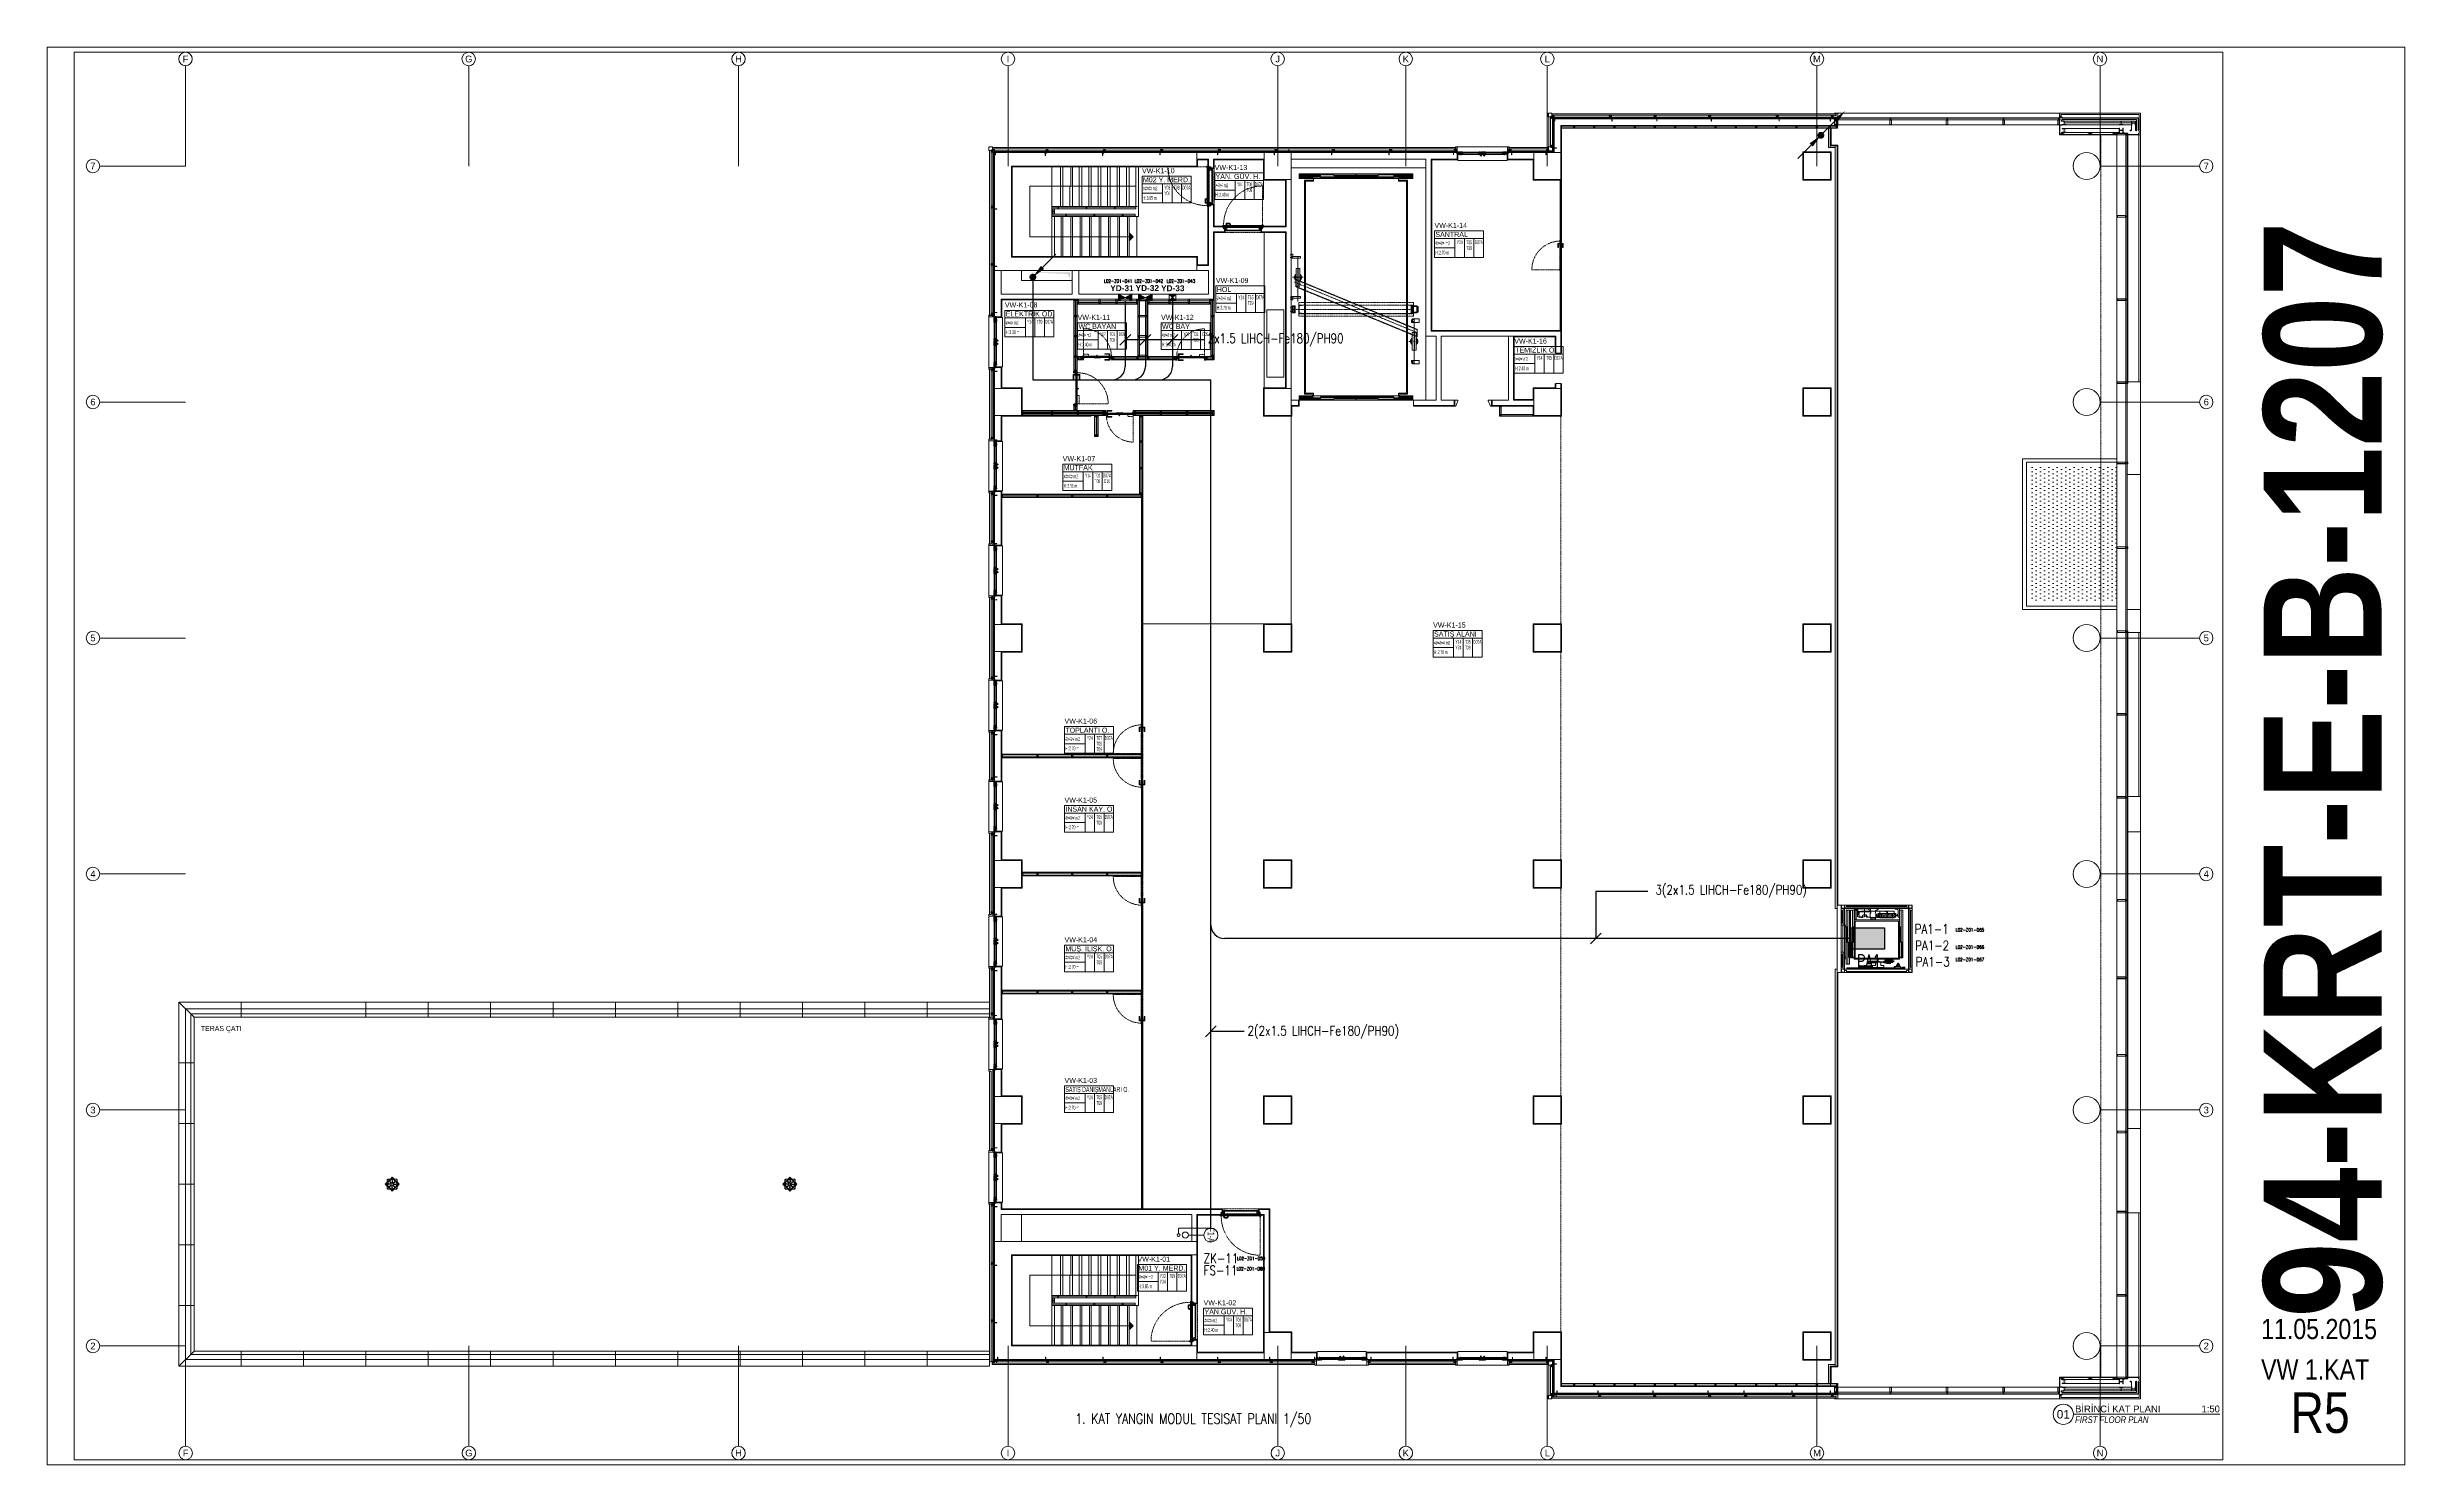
# Model space of a CAD drawing. Extents: x -3709 to 34962, y 0 to 8245.
# Drawn here: x 13990 to 20985, y 0 to 4205 of the extents above; entities that cross this region are included whole.
import ezdxf
from ezdxf.enums import TextEntityAlignment as Align

# ---------------------------------------------------------------- set-up
doc = ezdxf.new("R2010")
doc.units = 0
for name, pattern in [('DASHDOT', [25.4, 12.7, -6.35, 0, -6.35]), ('DOT2', [0.125, 0, -0.125]), ('Grundrisse$0$AUSGEZOGEN', [2, 1, 1]), ('HIDDEN', [0.375, 0.25, -0.125])]:
    doc.linetypes.add(name, pattern=pattern)
doc.layers.get('0').update_dxf_attribs({"color": 9, "lineweight": 9})
for name, color, linetype, lineweight in [('0 @ 1', 9, 'Continuous', 9), ('00', 9, 'Continuous', 9), ('01', 9, 'Continuous', 9), ('03', 18, 'Continuous', 9), ('05V', 9, 'Continuous', 9), ('06B', 9, 'Continuous', 9), ('06C', 9, 'Continuous', 9), ('06D', 9, 'Continuous', 9), ('07', 9, 'Continuous', 9), ('07K', 9, 'Continuous', 9), ('09', 9, 'Continuous', 9), ('09D', 9, 'Continuous', 9), ('09P', 9, 'Continuous', 9), ('10', 9, 'Continuous', 9), ('10A', 9, 'Continuous', 9), ('11', 9, 'Continuous', 9), ('12', 9, 'Continuous', 9), ('14', 9, 'Continuous', 9), ('15', 9, 'Continuous', 9), ('19', 9, 'Continuous', 9), ('19D', 9, 'DOT2', 9), ('20', 9, 'DOT2', 9), ('21', 9, 'Continuous', 9), ('21_MAHAL', 9, 'Continuous', 9), ('24', 9, 'Continuous', 9), ('33', 9, 'BATTING', 9), ('35', 9, 'Continuous', 9), ('40', 9, 'Continuous', 9), ('40A', 9, 'Continuous', 9), ('E-AYDINLATMA VE PRİZ PANOSU', 7, 'Continuous', 30), ('E-DEDEKTÖR NUMARALARI', 20, 'Continuous', 30), ('E-KUVVET PANOSU (MCC)', 7, 'Continuous', 30), ('E-MODÜL HATTI', 6, 'Continuous', 30), ('E-OK', 3, 'Continuous', 30), ('E-YAZI', 7, 'Continuous', 30), ('EQ LIST', 7, 'Continuous', 13), ('GEB-BEZUG', 9, 'Continuous', 25), ('H-DAMPER', 1, 'Continuous', 13), ('Y-DRENAJ', 251, 'HIDDEN', 13), ('Y-SPRINKLER-BORU', 251, 'Continuous', 13), ('Y-VANA', 3, 'Continuous', 13)]:
    doc.layers.add(name, color=color, linetype=linetype, lineweight=lineweight)
doc.styles.add('Arial', font='arial.ttf', dxfattribs={"height": 2.5})
doc.styles.add('E-YAZI', font='txttw.shx')
doc.styles.add('MuuM_TEXT-BOLD', font='ARIALNB.TTF')
doc.styles.add('MuuM_TEXT-ITALIC', font='ARIALNI.TTF')
doc.styles.add('MuuM_TEXT-STANDART', font='ARIALN.TTF')
doc.linetypes.add('BATTING', pattern='A,0.0001,-0.1,[134,ltypeshp.shx,S=0.1,R=0,X=-0.1,Y=0],-0.2,[134,ltypeshp.shx,S=0.1,R=180,X=0.1,Y=0],-0.1', length=0.4001)
pattern_1 = [(225, (-604.72494, -2171.82614), (-0.0883883476, 0.0883883476), []), (135, (-604.72494, -2171.82614), (0.0883883476, 0.0883883476), [])]

# ---------------------------------------------------------------- blocks, each defined once
blk = doc.blocks.new('0_drawinglabel')
blk.add_lwpolyline([(3, 0), (46.46, 0)])
blk.add_circle((0, 0), 3)
at = {"style": 'Arial'}
blk.add_attdef('CIZIMNO', text='', height=2.5, dxfattribs=at).set_placement((0, 0), align=Align.MIDDLE)
blk.add_attdef('CIZIMADI', text='', height=2, dxfattribs=at).set_placement((3.5, 0), align=Align.BOTTOM_LEFT)
blk.add_attdef('OLCEK', text='', height=2, dxfattribs=at).set_placement((46.46, 0), align=Align.BOTTOM_RIGHT)
at = {"style": 'MuuM_TEXT-ITALIC'}
blk.add_attdef('DRAWINGNAME', text='', height=2, dxfattribs=at).set_placement((3.5, -0.59), align=Align.TOP_LEFT)
blk.add_attdef('SCALE', text='', height=2, dxfattribs=at).set_placement((46.46, -0.59), align=Align.TOP_RIGHT)
blk = doc.blocks.new('cxvxv')
for p, q in [((-21988.4, 8561, 0), (-21988.4, 8560.3, 0)), ((-21988.4, 8560.3, 0), (-21986.6, 8560.3, 0)), ((-21988.4, 8555.4, 0), (-21986.6, 8555.4, 0)), ((-21988.4, 8554.7, 0), (-21988.4, 8555.4, 0)), ((-21986.9, 8561.1, 0), (-21988.2, 8561.1, 0)), ((-21986.9, 8554.7, 0), (-21988.2, 8554.7, 0)), ((-21988, 8561.2, 0), (-21987, 8561.3, 0)), ((-21988, 8561.3, 0), (-21988, 8561.3, 0)), ((-21988, 8561.2, 0), (-21988, 8561.3, 0)), ((-21988, 8561.3, 0), (-21987.9, 8561.3, 0)), ((-21988, 8561.1, 0), (-21987, 8561.2, 0)), ((-21988, 8561.1, 0), (-21988, 8561.2, 0)), ((-21988, 8561.2, 0), (-21988, 8561.2, 0)), ((-21988, 8561.1, 0), (-21988, 8561.1, 0)), ((-21988, 8561.1, 0), (-21988, 8561.1, 0)), ((-21988, 8561.1, 0), (-21988, 8561.1, 0)), ((-21988, 8561, 0), (-21988, 8560.3, 0)), ((-21988, 8560.3, 0), (-21987, 8560.3, 0)), ((-21988, 8560.3, 0), (-21988, 8560.3, 0)), ((-21988, 8560.1, 0), (-21988, 8555.6, 0)), ((-21988, 8555.4, 0), (-21987, 8555.4, 0)), ((-21988, 8554.7, 0), (-21988, 8555.4, 0)), ((-21988, 8555.4, 0), (-21988, 8555.4, 0)), ((-21987.5, 8561.3, 0), (-21987.9, 8561.3, 0)), ((-21987.7, 8561, 0), (-21987.7, 8561.1, 0)), ((-21987.7, 8561.1, 0), (-21987.7, 8561.1, 0)), ((-21987.5, 8561.3, 0), (-21987.1, 8561.3, 0)), ((-21987.1, 8561.3, 0), (-21987.1, 8561.2, 0)), ((-21987, 8561.3, 0), (-21987.1, 8561.3, 0)), ((-21987.1, 8561.3, 0), (-21987, 8561.3, 0)), ((-21987, 8561.3, 0), (-21987.1, 8561.3, 0)), ((-21987, 8561.3, 0), (-21987.1, 8561.3, 0)), ((-21987.1, 8561.2, 0), (-21987, 8561.2, 0)), ((-21987, 8561.2, 0), (-21987.1, 8561.2, 0)), ((-21987.1, 8561.2, 0), (-21987.1, 8561.1, 0)), ((-21987.1, 8561.1, 0), (-21987, 8561.1, 0)), ((-21987.1, 8560.6, 0), (-21987.1, 8561, 0)), ((-21987.1, 8560.6, 0), (-21987.1, 8560.3, 0)), ((-21987.1, 8560.3, 0), (-21987.1, 8560.3, 0)), ((-21987.1, 8555.6, 0), (-21987.1, 8560.1, 0)), ((-21987.1, 8555.1, 0), (-21987.1, 8555.4, 0)), ((-21987.1, 8555.4, 0), (-21987.1, 8555.4, 0)), ((-21987.1, 8555.1, 0), (-21987.1, 8554.7, 0)), ((-21987, 8560.3, 0), (-21987, 8560.3, 0)), ((-21987, 8555.6, 0), (-21987, 8560.1, 0)), ((-21987, 8555.4, 0), (-21987, 8555.4, 0)), ((-21986.6, 8560.3, 0), (-21986.6, 8561, 0)), ((-21986.6, 8555.4, 0), (-21986.6, 8554.7, 0))]:
    blk.add_line(p, q)
at = {"elevation": 0}
for points in [[(-21986.3, 8560.1), (-21988.7, 8560.1), (-21988.7, 8560.3), (-21986.3, 8560.3)], [(-21986.3, 8555.6), (-21988.7, 8555.6), (-21988.7, 8555.4), (-21986.3, 8555.4)]]:
    blk.add_lwpolyline(points, close=True, dxfattribs=at)
for points in [[(-21988, 8560.3), (-21988, 8560.3)], [(-21988, 8560.1), (-21988, 8555.6)], [(-21988, 8555.4), (-21988, 8555.4)]]:
    blk.add_lwpolyline(points, dxfattribs=at)
for centre, radius, start, end in [((-21988.2, 8560.8, 0), 0.315, 45.8497, 134.1503), ((-21988.2, 8555, 0), 0.315, 225.8497, 314.1503), ((-21987.5, 8560, 0), 1.12, 66.87008, 113.12992), ((-21987.5, 8560, 0), 1.12, 66.87008, 113.12992), ((-21987.5, 8555.8, 0), 1.12, 246.87008, 293.12992), ((-21987.5, 8555.8, 0), 1.12, 246.87008, 293.12992), ((-21986.9, 8560.8, 0), 0.313, 45.44896, 134.55104), ((-21986.9, 8555, 0), 0.313, 225.44896, 314.55104)]:
    blk.add_arc(centre, radius, start, end)
blk = doc.blocks.new('VIDA')
for p, q in [((-18072, 6524), (-18070, 6525)), ((-18072, 6524), (-18072, 6524)), ((-18072, 6524), (-18072, 6524)), ((-18070, 6523), (-18072, 6524)), ((-18070, 6525), (-18071, 6523)), ((-18071, 6523), (-18070, 6525)), ((-18070, 6523), (-18069, 6525)), ((-18070, 6525), (-18070, 6525)), ((-18070, 6525), (-18070, 6524)), ((-18070, 6524), (-18070, 6525)), ((-18070, 6525), (-18070, 6525)), ((-18070, 6525), (-18070, 6525)), ((-18070, 6525), (-18069, 6525)), ((-18070, 6524), (-18070, 6524)), ((-18069, 6522), (-18070, 6523)), ((-18070, 6523), (-18070, 6523)), ((-18069, 6523), (-18068, 6525)), ((-18069, 6522), (-18069, 6525)), ((-18069, 6525), (-18069, 6522)), ((-18069, 6525), (-18069, 6525)), ((-18069, 6525), (-18069, 6525)), ((-18069, 6525), (-18069, 6525)), ((-18069, 6525), (-18069, 6525)), ((-18069, 6525), (-18068, 6525)), ((-18069, 6523), (-18069, 6522)), ((-18068, 6522), (-18069, 6523)), ((-18069, 6523), (-18069, 6523)), ((-18069, 6522), (-18069, 6522)), ((-18067, 6525), (-18068, 6522)), ((-18068, 6523), (-18067, 6525)), ((-18068, 6525), (-18068, 6523)), ((-18068, 6522), (-18068, 6525)), ((-18068, 6525), (-18068, 6525)), ((-18068, 6525), (-18068, 6522)), ((-18068, 6525), (-18068, 6525)), ((-18068, 6525), (-18068, 6525)), ((-18068, 6525), (-18067, 6525)), ((-18068, 6523), (-18068, 6522)), ((-18068, 6522), (-18068, 6523)), ((-18068, 6523), (-18068, 6523)), ((-18068, 6523), (-18068, 6522)), ((-18067, 6522), (-18068, 6522)), ((-18068, 6522), (-18068, 6522)), ((-18066, 6525), (-18067, 6525)), ((-18067, 6523), (-18066, 6525)), ((-18066, 6525), (-18067, 6522)), ((-18067, 6525), (-18067, 6523)), ((-18067, 6522), (-18067, 6525)), ((-18067, 6525), (-18067, 6525)), ((-18067, 6525), (-18067, 6525)), ((-18067, 6525), (-18067, 6525)), ((-18067, 6522), (-18067, 6523)), ((-18067, 6523), (-18067, 6522)), ((-18067, 6523), (-18067, 6523)), ((-18067, 6523), (-18067, 6522)), ((-18066, 6522), (-18067, 6522)), ((-18066, 6525), (-18066, 6525)), ((-18066, 6525), (-18066, 6525)), ((-18066, 6525), (-18066, 6525)), ((-18066, 6525), (-18066, 6523)), ((-18066, 6522), (-18066, 6525)), ((-18065, 6525), (-18066, 6522)), ((-18066, 6523), (-18065, 6525)), ((-18066, 6525), (-18065, 6525)), ((-18066, 6523), (-18066, 6523)), ((-18066, 6523), (-18066, 6522)), ((-18066, 6523), (-18066, 6522)), ((-18066, 6522), (-18066, 6523)), ((-18065, 6522), (-18066, 6522)), ((-18065, 6525), (-18065, 6523)), ((-18065, 6522), (-18065, 6525)), ((-18065, 6525), (-18065, 6525)), ((-18065, 6525), (-18065, 6525)), ((-18065, 6525), (-18065, 6525)), ((-18065, 6525), (-18064, 6525)), ((-18065, 6523), (-18064, 6525)), ((-18064, 6525), (-18065, 6522)), ((-18065, 6522), (-18064, 6525)), ((-18065, 6523), (-18065, 6522)), ((-18065, 6523), (-18065, 6523)), ((-18065, 6523), (-18065, 6522)), ((-18065, 6522), (-18065, 6523)), ((-18064, 6523), (-18065, 6522)), ((-18064, 6523), (-18065, 6522)), ((-18065, 6522), (-18065, 6522)), ((-18064, 6525), (-18064, 6525)), ((-18064, 6525), (-18064, 6525)), ((-18064, 6525), (-18064, 6525)), ((-18064, 6525), (-18064, 6523)), ((-18064, 6522), (-18062, 6525)), ((-18062, 6525), (-18064, 6522)), ((-18064, 6523), (-18062, 6525)), ((-18062, 6525), (-18064, 6525)), ((-18064, 6523), (-18064, 6523)), ((-18062, 6523), (-18064, 6522)), ((-18062, 6523), (-18064, 6522)), ((-18064, 6522), (-18064, 6523)), ((-18064, 6522), (-18064, 6522)), ((-18063, 6522), (-18062, 6525)), ((-18061, 6525), (-18063, 6523)), ((-18062, 6525), (-18063, 6525)), ((-18062, 6523), (-18063, 6522)), ((-18063, 6522), (-18061, 6523)), ((-18062, 6523), (-18063, 6522)), ((-18063, 6523), (-18061, 6523)), ((-18063, 6522), (-18061, 6522)), ((-18062, 6525), (-18061, 6525)), ((-18062, 6525), (-18062, 6525)), ((-18062, 6525), (-18062, 6525)), ((-18062, 6525), (-18062, 6525)), ((-18061, 6525), (-18062, 6525)), ((-18062, 6523), (-18061, 6525)), ((-18061, 6525), (-18062, 6522)), ((-18062, 6522), (-18061, 6525)), ((-18061, 6523), (-18062, 6525)), ((-18062, 6525), (-18061, 6522)), ((-18062, 6525), (-18062, 6523)), ((-18062, 6525), (-18062, 6525)), ((-18062, 6525), (-18061, 6525)), ((-18062, 6523), (-18062, 6523)), ((-18062, 6522), (-18062, 6523)), ((-18061, 6523), (-18062, 6522)), ((-18061, 6523), (-18062, 6522)), ((-18062, 6522), (-18062, 6522)), ((-18061, 6525), (-18060, 6525)), ((-18061, 6525), (-18061, 6525)), ((-18061, 6525), (-18061, 6525)), ((-18061, 6525), (-18061, 6525)), ((-18061, 6525), (-18061, 6523)), ((-18061, 6522), (-18060, 6525)), ((-18060, 6525), (-18061, 6522)), ((-18061, 6523), (-18060, 6525)), ((-18061, 6523), (-18061, 6523)), ((-18060, 6523), (-18061, 6522)), ((-18060, 6523), (-18061, 6522)), ((-18061, 6522), (-18061, 6523)), ((-18061, 6522), (-18061, 6522)), ((-18060, 6525), (-18060, 6525)), ((-18060, 6525), (-18060, 6525)), ((-18060, 6525), (-18060, 6525)), ((-18060, 6525), (-18060, 6525)), ((-18060, 6525), (-18060, 6523)), ((-18060, 6523), (-18060, 6525)), ((-18059, 6525), (-18060, 6522)), ((-18060, 6522), (-18059, 6525)), ((-18060, 6525), (-18059, 6525)), ((-18059, 6524), (-18060, 6523)), ((-18060, 6522), (-18060, 6523)), ((-18060, 6523), (-18060, 6522)), ((-18060, 6523), (-18060, 6522)), ((-18060, 6523), (-18060, 6523)), ((-18060, 6523), (-18059, 6523)), ((-18060, 6522), (-18060, 6522)), ((-18058, 6527), (-18059, 6527)), ((-18059, 6521), (-18059, 6527)), ((-18059, 6525), (-18059, 6525)), ((-18058, 6521), (-18059, 6521))]:
    blk.add_line(p, q)
for points in [[(-18069, 6525), (-18069, 6523)], [(-18057, 6524), (-18057, 6524), (-18057, 6524), (-18057, 6523)]]:
    blk.add_lwpolyline(points)
for start, end in [(7.50951, 35.24269), (324.75731, 352.49049)]:
    blk.add_arc((-18062, 6524), 5.21, start, end)
blk = doc.blocks.new('çelik dübel')
at = {"ltscale": 7}
for p, q in [((-87, -2), (-85, 2)), ((-85, -6), (-85, 2)), ((-68, 2), (-85, 2)), ((-75, -6), (-75, 2)), ((-70, -6), (-70, 2)), ((-68, 3), (-58, 2)), ((-68, -7), (-68, 3)), ((-58, -6), (-58, 2)), ((-53, 2), (-58, 2)), ((-8, 2), (-58, 2)), ((-53, -6), (-53, 2)), ((-25, -6), (-25, 2)), ((-25, -6), (-24, 2)), ((-23, -6), (-22, 2)), ((-21, -6), (-20, 2)), ((-19, -6), (-18, 2)), ((-17, -6), (-16, 2)), ((-85, -6), (-87, -2)), ((-68, -6), (-85, -6)), ((-68, -7), (-58, -6)), ((-53, -5), (-58, -5)), ((-8, -6), (-58, -6))]:
    blk.add_line(p, q, dxfattribs=at)
for p, q in [((-15, -6), (-14, 2)), ((-13, -6), (-12, 2)), ((-11, -6), (-10, 1)), ((-10, -9), (-10, 5)), ((-9, 5), (-10, 5)), ((-10, 3), (-10, 5)), ((-9, -9), (-9, 5)), ((-8, 2), (-8, 3)), ((-8, -4), (-8, 0)), ((-5, 4), (-7, 4)), ((-5, 1), (-7, 1)), ((-4, 2), (-4, 3)), ((-1, 2), (-4, 2)), ((-4, -4), (-4, 0)), ((-3, -6), (-2, 2)), ((-1, -6), (0, 1)), ((0, -5), (0, 1)), ((-10, -7), (-10, -9)), ((-9, -9), (-10, -9)), ((-8, -6), (-8, -7)), ((-5, -5), (-7, -5)), ((-5, -8), (-7, -8)), ((-4, -6), (-4, -7)), ((-1, -6), (-4, -6))]:
    blk.add_line(p, q)
for points in [[(-68, 1), (-67, 0), (-67, 0), (-67, 0), (-66, -1), (-66, -1), (-66, -2), (-65, -2), (-65, -3), (-65, -3), (-65, -3), (-65, -3), (-64, -4), (-64, -4), (-64, -3), (-64, -3), (-63, -3), (-63, -3), (-63, -3), (-63, -2), (-62, -2), (-62, -2), (-62, -1), (-62, -1), (-61, -1), (-61, -1), (-61, -1), (-61, 0), (-61, 0), (-60, -1), (-60, -1), (-60, -1), (-60, -1), (-60, -1), (-60, -2), (-59, -2), (-59, -3), (-59, -3), (-59, -3), (-58, -3), (-58, -3)], [(-68, 0), (-68, 0), (-68, 0), (-68, -1), (-68, -1), (-68, -1), (-68, -1), (-68, -1), (-68, -1), (-68, -1), (-68, -1), (-68, -1), (-67, -1), (-67, -1), (-67, -1), (-67, -1), (-67, -1), (-67, -1), (-67, -1), (-67, -1), (-67, -1), (-67, -1), (-67, -1), (-67, -1), (-67, -1), (-67, -1), (-67, -1), (-67, -2), (-67, -2), (-67, -2), (-67, -2), (-67, -2), (-67, -2), (-67, -2), (-67, -2), (-67, -2), (-67, -2), (-67, -2), (-67, -2), (-67, -2), (-67, -2), (-67, -2), (-67, -2), (-66, -2), (-66, -3), (-66, -3), (-66, -3), (-66, -3), (-66, -3), (-66, -3), (-66, -3), (-66, -3), (-66, -3), (-66, -3), (-66, -3), (-66, -3), (-66, -3), (-66, -3), (-66, -3), (-66, -3), (-66, -3), (-66, -4), (-66, -4), (-66, -4), (-66, -4), (-66, -4), (-66, -4), (-66, -4), (-66, -4), (-66, -4), (-66, -4), (-66, -4), (-65, -4), (-65, -4), (-65, -4), (-65, -4), (-65, -4), (-65, -4), (-65, -4), (-65, -4), (-65, -4), (-65, -4), (-65, -4), (-65, -4), (-65, -4), (-65, -4), (-65, -5), (-65, -5), (-65, -5), (-64, -5), (-64, -5), (-64, -5), (-64, -5), (-64, -5), (-64, -5), (-64, -5), (-64, -5), (-64, -5), (-64, -5), (-64, -4), (-64, -4), (-64, -4), (-64, -4), (-64, -4), (-64, -4), (-63, -4), (-63, -4), (-63, -4), (-63, -4), (-63, -4), (-63, -4), (-63, -4), (-63, -4), (-63, -4), (-63, -4), (-63, -4), (-63, -4), (-63, -4), (-63, -4), (-63, -4), (-63, -4), (-63, -4), (-63, -4), (-63, -4), (-63, -4), (-63, -4), (-63, -4), (-63, -4), (-63, -4), (-62, -4), (-62, -4), (-62, -3), (-62, -3), (-62, -3), (-62, -3), (-62, -3), (-62, -3), (-62, -3), (-62, -3), (-62, -3), (-62, -3), (-62, -3), (-62, -3), (-62, -3), (-62, -3), (-62, -3), (-62, -3), (-62, -3), (-62, -3), (-62, -3), (-62, -3), (-62, -3), (-62, -3), (-62, -3), (-62, -3), (-62, -3), (-62, -2), (-61, -2), (-61, -2), (-61, -2), (-61, -2), (-61, -2), (-61, -2), (-61, -2), (-61, -2), (-61, -2), (-61, -2), (-61, -2), (-61, -2), (-61, -2), (-61, -2), (-61, -2), (-61, -2), (-61, -2), (-61, -2), (-61, -2), (-61, -2), (-61, -2), (-61, -2), (-61, -2), (-61, -2), (-61, -2), (-61, -2), (-61, -2), (-61, -2), (-61, -2), (-61, -2), (-61, -2), (-61, -2), (-61, -2), (-61, -2), (-61, -2), (-61, -2), (-61, -2), (-61, -2), (-61, -2), (-61, -2), (-61, -2), (-61, -2), (-61, -2), (-60, -2), (-60, -2), (-60, -2), (-60, -2), (-60, -3), (-60, -3), (-60, -3), (-60, -3), (-60, -3), (-60, -3), (-60, -3), (-60, -3), (-60, -3), (-60, -3), (-60, -3), (-60, -3), (-60, -3), (-60, -3), (-60, -3), (-60, -3), (-60, -3), (-60, -3), (-60, -4), (-60, -4), (-60, -4), (-60, -4), (-60, -4), (-60, -4), (-59, -4), (-59, -4), (-59, -4), (-59, -4), (-59, -4), (-59, -4), (-59, -4), (-59, -4), (-59, -4), (-59, -4), (-58, -4), (-58, -4), (-58, -5)]]:
    blk.add_lwpolyline(points)
for centre, start, end in [((-7, 3), 90, 180), ((-7, 2), 180, 270), ((-7, 0), 90, 180), ((-5, 3), 0, 90), ((-5, 2), 270, 0), ((-5, 0), 0, 90), ((-1, 1), 0, 90), ((-7, -4), 180, 270), ((-7, -6), 90, 180), ((-7, -7), 180, 270), ((-5, -4), 270, 0), ((-5, -6), 0, 90), ((-5, -7), 270, 0), ((-1, -5), 270, 0)]:
    blk.add_arc(centre, 1, start, end)
blk = doc.blocks.new('kjdol')
at = {"elevation": -249.8}
for points in [[(77398, 60089.9), (77398, 60085.9), (77394, 60085.9), (77394, 60089.9)], [(77397.8, 60089.7), (77397.8, 60086.1), (77394.2, 60086.1), (77394.2, 60089.7)]]:
    blk.add_lwpolyline(points, close=True, dxfattribs=at)
at = {"ltscale": 10, "elevation": -278.9}
blk.add_lwpolyline([(77394.1, 60089.9), (77403.3, 60089.9, 0.460237), (77404.2, 60090.8), (77404.2, 60094.9), (77403.8, 60094.9), (77403.8, 60091.3, -0.414214), (77402.8, 60090.3), (77394.1, 60090.3)], format="xyb", close=True, dxfattribs=at)
at = {"xscale": 0.1000000000058208, "yscale": 0.1000000000058208, "zscale": 0.1000000000058208, "rotation": 180}
blk.add_blockref('VIDA', (75587.8, 60740.3, -249.8), dxfattribs=at)
blk.add_blockref('cxvxv', (99383.5, 51530.1, -249.8))
at = {"extrusion": (0, 0, -1), "xscale": 0.1000000000058208, "yscale": 0.1000000000058208, "zscale": -0.0999999999999091}
blk.add_blockref('çelik dübel', (-77402.7, 60093.4, 459.2), dxfattribs=at)
blk = doc.blocks.new('p-lama profili')
at = {"layer": '20', "linetype": 'HIDDEN', "ltscale": 0.5}
blk.add_lwpolyline([(0.75, -0.45), (-0.75, -0.45), (-0.75, -6.5), (-1.25, -6.5), (-1.25, -0.45), (-1.25, -0.45), (-1.25, 0), (1.25, 0), (1.25, -0.45), (1.25, -0.45), (1.25, -6.5), (0.75, -6.5), (0.75, -0.45)], dxfattribs=at)
blk.add_lwpolyline([(-0.75, -2.5), (0.75, -2.5), (0.75, -7.5), (-0.75, -7.5)], close=True, dxfattribs=at)
blk = doc.blocks.new('p-kolon-80x80-vw')
at = {"layer": '01'}
blk.add_lwpolyline([(-40, -40), (-40, 40), (40, 40), (40, -40)], close=True, dxfattribs=at)
blk = doc.blocks.new('p-kolon-vw-çelik80')
at = {"layer": '01'}
blk.add_circle((0, 0), 40, dxfattribs=at)
blk = doc.blocks.new('p-profil-21')
at = {"layer": '10A', "linetype": 'Continuous'}
for points in [[(2.4, 20.8), (2.3, 20.9), (-2.3, 20.9), (-2.4, 20.8), (-2.4, 20.2), (-2.3, 20.2), (-2.3, 20.1), (-2.4, 19.8), (-2.5, 19.8), (-2.5, 20.8), (-2.4, 21), (-2.4, 21), (2.3, 21), (2.5, 20.9), (2.5, 20.8), (2.5, 19.8), (2.4, 19.8), (2.3, 20.1), (2.3, 20.2), (2.4, 20.2)], [(2.5, 14.7), (2.5, 0.1), (2.5, 0), (2.3, 0), (-2.4, 0), (-2.5, 0.1), (-2.5, 0.1), (-2.5, 14.7), (-2.3, 14.7), (-2.2, 14.7), (-2.2, 14.6), (-2.3, 14.6), (-2.3, 14.4), (-1.9, 14.4), (-1.9, 14.4), (-1.8, 14.4), (-1.4, 14.4), (-1.4, 14.6), (-1.5, 14.6), (-1.5, 14.7), (-1.4, 14.7), (-1.1, 14.7), (-1.1, 14.6), (-1.2, 14.6), (-1.2, 14.4), (-0.7, 14.4), (-0.5, 14.5), (-0.5, 14.6), (-0.5, 15.7), (-0.5, 15.7), (-0.4, 15.7), (-0.2, 15.6), (-0.2, 15.6), (-0.2, 15.5), (-0.2, 15.4), (-0.2, 15.4), (-0.2, 15.4), (-0.2, 15.2), (-0.2, 15.2), (-0.2, 15.2), (-0.2, 15), (-0.2, 15), (-0.2, 15), (-0.2, 14.9), (-0.2, 14.8), (-0.2, 14.8), (-0.2, 14.7), (-0.2, 14.7), (-0.2, 14.6), (-0.2, 14.6), (-0.1, 14.4), (0, 14.3), (0.1, 14.4), (0.2, 14.6), (0.2, 14.7), (0.2, 14.7), (0.2, 14.8), (0.2, 14.9), (0.2, 14.9), (0.2, 15), (0.2, 15.1), (0.2, 15.1), (0.2, 15.1), (0.2, 15.3), (0.2, 15.3), (0.2, 15.3), (0.2, 15.4), (0.2, 15.5), (0.2, 15.5), (0.2, 15.6), (0.3, 15.6), (0.4, 15.7), (0.5, 15.7), (0.5, 15.7), (0.5, 14.6), (0.6, 14.5), (0.6, 14.4), (1.2, 14.4), (1.2, 14.6), (1.1, 14.6), (1.1, 14.7), (1.5, 14.7), (1.5, 14.7), (1.5, 14.6), (1.4, 14.6), (1.4, 14.4), (1.9, 14.4), (1.9, 14.4), (1.9, 14.4), (2.4, 14.4), (2.4, 14.6), (2.2, 14.6), (2.2, 14.7), (2.3, 14.7)], [(-2.1, 19.9), (-2, 19.9), (-2, 19.9), (-2, 19.8), (-2.4, 19.8), (-2.3, 20.2), (-2.2, 20.2), (-2.3, 20.2), (-2.3, 20.3), (-2.3, 20.3), (-2.3, 20.5), (-2.2, 20.6), (-2.1, 20.8), (-2.1, 20.8), (-2.1, 20.8), (-2.1, 20.7), (-2.1, 20.4), (-2, 20.3), (-1.1, 20.3), (-1, 20.2), (-1, 20.1), (-0.9, 20), (0, 20), (0, 20), (0, 20), (0.9, 20), (1, 20.1), (1, 20.2), (1.1, 20.3), (2, 20.3), (2, 20.4), (2, 20.7), (2.1, 20.8), (2.1, 20.8), (2.1, 20.8), (2.2, 20.6), (2.3, 20.5), (2.3, 20.3), (2.3, 20.3), (2.3, 20.2), (2.2, 20.2), (2.2, 20.2), (2.3, 19.8), (2, 19.8), (1.9, 19.9), (1.9, 19.9), (2.1, 19.9), (2.1, 20.1), (2, 20.2), (1.1, 20.2), (1.1, 19.9), (1.2, 19.9), (1.2, 19.9), (1.2, 19.8), (-1.2, 19.8), (-1.3, 19.9), (-1.3, 19.9), (-1.1, 19.9), (-1.1, 20.2), (-2, 20.2), (-2.1, 20.1)]]:
    blk.add_lwpolyline(points, close=True, dxfattribs=at)
blk.add_lwpolyline([(2.3, 14.1), (-2.3, 14.1), (-2.3, 0.2), (-0.2, 0.2), (-0.1, 0.3), (-0.1, 0.7), (-0.2, 0.8), (-0.2, 0.8), (-0.3, 0.8), (-0.3, 0.9), (-0.3, 0.9), (-0.4, 1), (-0.4, 1), (-0.4, 1), (-0.4, 1.1), (-0.5, 1.2), (-0.5, 1.2), (-0.5, 1.3), (-0.4, 1.3), (-0.4, 1.4), (-0.4, 1.4), (-0.4, 1.5), (-0.3, 1.5), (-0.3, 1.6), (-0.2, 1.6), (-0.1, 1.5), (-0.1, 1.3), (-0.2, 1.3), (-0.2, 1.3), (-0.2, 1.2), (-0.2, 1.1), (-0.2, 1.1), (-0.1, 1.1), (-0.1, 1), (0, 1), (0.1, 1), (0.1, 1.1), (0.1, 1.1), (0.2, 1.1), (0.2, 1.2), (0.2, 1.3), (0.1, 1.3), (0.1, 1.3), (0.1, 1.4), (0.1, 1.5), (0.2, 1.6), (0.3, 1.6), (0.3, 1.5), (0.3, 1.5), (0.4, 1.4), (0.4, 1.4), (0.4, 1.3), (0.4, 1.3), (0.4, 1.2), (0.4, 1.2), (0.4, 1.1), (0.4, 1), (0.4, 1), (0.4, 1), (0.3, 0.9), (0.3, 0.9), (0.2, 0.8), (0.2, 0.8), (0.2, 0.8), (0.1, 0.7), (0.1, 0.3), (0.1, 0.2), (2.3, 0.2), (2.3, 14.1)], dxfattribs=at)
at = {"layer": '10A', "linetype": 'Grundrisse$0$AUSGEZOGEN'}
for points in [[(-0.9, 18.2), (-0.9, 18.2), (-0.5, 18.3), (-0.5, 18.2), (-0.6, 18.1), (-0.6, 18.1), (-0.9, 18.1), (-1, 18), (-1.1, 17.9), (-1.1, 17.6), (-1.1, 17.5), (-1.2, 17.5), (-1.2, 17.6), (-1.2, 17.9), (-1.2, 17.9), (-1.2, 18), (-1.2, 18), (-1.1, 18), (-1.1, 18.1), (-1.1, 18.1), (-1, 18.2), (-1, 18.2)], [(-0.9, 17.3), (-0.9, 17.3), (-0.5, 17.4), (-0.5, 17.3), (-0.6, 17.2), (-0.6, 17.2), (-0.9, 17.2), (-1, 17.1), (-1.1, 17), (-1.1, 16.7), (-1.1, 16.7), (-1.2, 16.6), (-1.2, 16.7), (-1.2, 17), (-1.2, 17), (-1.2, 17.1), (-1.2, 17.1), (-1.1, 17.2), (-1.1, 17.2), (-1.1, 17.2), (-1, 17.3), (-1, 17.3)], [(-0.9, 16.4), (-0.9, 16.5), (-0.5, 16.5), (-0.5, 16.4), (-0.6, 16.3), (-0.6, 16.3), (-0.9, 16.3), (-1, 16.2), (-1.1, 16.1), (-1.1, 15.8), (-1.1, 15.8), (-1.2, 15.8), (-1.2, 15.8), (-1.2, 16.1), (-1.2, 16.1), (-1.2, 16.2), (-1.2, 16.2), (-1.1, 16.3), (-1.1, 16.3), (-1.1, 16.4), (-1, 16.4), (-1, 16.4)], [(0.5, 15.8), (0.3, 15.8), (0.2, 15.7), (0.2, 15.6), (0.2, 15.4), (0.2, 15.2), (0.2, 15.2), (0.2, 15.1), (0.2, 15.1), (0.2, 15.1), (0.2, 14.9), (0.2, 14.8), (0.2, 14.8), (0.1, 14.6), (0, 14.6), (-0.1, 14.6), (-0.2, 14.8), (-0.2, 14.8), (-0.2, 14.9), (-0.2, 15.1), (-0.2, 15.1), (-0.2, 15.1), (-0.2, 15.2), (-0.2, 15.2), (-0.2, 15.4), (-0.2, 15.6), (-0.2, 15.7), (-0.3, 15.8), (-0.5, 15.8), (-0.5, 18.6), (-0.5, 18.7), (-0.4, 18.9), (-0.4, 19), (-0.4, 19), (-0.5, 19), (-0.5, 19), (-0.5, 19), (-0.5, 19.6), (-0.4, 19.7), (-0.3, 19.6), (-0.3, 19.5), (-0.3, 19.5), (-0.4, 19.5), (-0.4, 19.2), (-0.3, 19.1), (0, 18.8), (0, 18.8), (0, 18.8), (0.3, 19.1), (0.4, 19.2), (0.4, 19.5), (0.3, 19.5), (0.3, 19.5), (0.3, 19.6), (0.4, 19.7), (0.5, 19.6), (0.5, 19.6), (0.5, 19), (0.5, 19), (0.4, 19), (0.4, 19), (0.4, 18.9), (0.5, 18.7), (0.5, 18.6)], [(0.9, 18.2), (0.9, 18.2), (0.5, 18.3), (0.5, 18.2), (0.5, 18.1), (0.6, 18.1), (0.9, 18.1), (1, 18), (1.1, 17.9), (1.1, 17.6), (1.1, 17.5), (1.1, 17.5), (1.2, 17.6), (1.2, 17.9), (1.2, 17.9), (1.2, 18), (1.1, 18), (1.1, 18), (1.1, 18.1), (1.1, 18.1), (1, 18.2), (1, 18.2)], [(0.9, 17.3), (0.9, 17.3), (0.5, 17.4), (0.5, 17.3), (0.5, 17.2), (0.6, 17.2), (0.9, 17.2), (1, 17.1), (1.1, 17), (1.1, 16.7), (1.1, 16.7), (1.1, 16.6), (1.2, 16.7), (1.2, 17), (1.2, 17), (1.2, 17.1), (1.1, 17.1), (1.1, 17.2), (1.1, 17.2), (1.1, 17.2), (1, 17.3), (1, 17.3)], [(0.9, 16.4), (0.9, 16.5), (0.5, 16.5), (0.5, 16.4), (0.5, 16.3), (0.6, 16.3), (0.9, 16.3), (1, 16.2), (1.1, 16.1), (1.1, 15.8), (1.1, 15.8), (1.1, 15.8), (1.2, 15.8), (1.2, 16.1), (1.2, 16.1), (1.2, 16.2), (1.1, 16.2), (1.1, 16.3), (1.1, 16.3), (1.1, 16.4), (1, 16.4), (1, 16.4)]]:
    blk.add_lwpolyline(points, close=True, dxfattribs=at)
blk = doc.blocks.new('prf-camderzi-20x6-p_1')
at = {"layer": '10A', "linetype": 'Continuous'}
for points in [[(0.2, -2.4), (0.1, -2.3), (0.1, 2.3), (0.2, 2.4), (0.8, 2.4), (0.8, 2.3), (0.9, 2.3), (1.2, 2.4), (1.2, 2.5), (0.1, 2.5), (0, 2.4), (0, 2.3), (0, -2.4), (0.1, -2.5), (0.1, -2.5), (1.2, -2.5), (1.2, -2.4), (0.9, -2.3), (0.8, -2.3), (0.8, -2.4)], [(1.1, 2.1), (1.1, 2), (1.1, 2), (1.2, 2), (1.2, 2.3), (0.8, 2.3), (0.8, 2.2), (0.8, 2.3), (0.7, 2.3), (0.7, 2.3), (0.5, 2.3), (0.4, 2.2), (0.2, 2.1), (0.2, 2.1), (0.2, 2.1), (0.3, 2.1), (0.6, 2.1), (0.7, 2), (0.7, 1.1), (0.8, 1), (0.9, 1), (1, 0.9), (1, 0), (1, 0), (1, 0), (1, -0.9), (0.9, -1), (0.8, -1), (0.7, -1.1), (0.7, -2), (0.6, -2), (0.3, -2), (0.2, -2.1), (0.2, -2.1), (0.2, -2.1), (0.4, -2.2), (0.5, -2.3), (0.7, -2.3), (0.7, -2.3), (0.8, -2.3), (0.8, -2.2), (0.8, -2.2), (1.2, -2.4), (1.2, -2), (1.1, -1.9), (1.1, -1.9), (1.1, -2.1), (0.9, -2.1), (0.8, -2), (0.8, -1.1), (1.1, -1.1), (1.1, -1.2), (1.1, -1.2), (1.2, -1.2), (1.2, 1.2), (1.1, 1.3), (1.1, 1.3), (1.1, 1.1), (0.8, 1.1), (0.8, 2), (0.9, 2.1)], [(6.2, -2.5), (31.9, -2.5), (32, -2.5), (32, -2.4), (32, 2.3), (31.9, 2.5), (31.9, 2.5), (6.2, 2.5), (6.2, 2.3), (6.3, 2.2), (6.4, 2.2), (6.4, 2.3), (6.6, 2.3), (6.6, 1.9), (6.6, 1.9), (6.6, 1.8), (6.6, 1.4), (6.4, 1.4), (6.4, 1.5), (6.3, 1.5), (6.2, 1.4), (6.2, 1.1), (6.4, 1.1), (6.4, 1.2), (6.6, 1.2), (6.6, 0.7), (6.5, 0.5), (6.4, 0.5), (5.3, 0.5), (5.2, 0.5), (5.2, 0.4), (5.3, 0.2), (5.4, 0.2), (5.5, 0.2), (5.6, 0.2), (5.6, 0.2), (5.6, 0.2), (5.8, 0.2), (5.8, 0.2), (5.8, 0.2), (6, 0.2), (6, 0.2), (6, 0.2), (6.1, 0.2), (6.2, 0.2), (6.2, 0.2), (6.3, 0.2), (6.3, 0.2), (6.4, 0.2), (6.4, 0.2), (6.6, 0.1), (6.7, 0), (6.6, -0.1), (6.4, -0.2), (6.3, -0.2), (6.2, -0.2), (6.2, -0.2), (6.1, -0.2), (6.1, -0.2), (6, -0.2), (5.9, -0.2), (5.9, -0.2), (5.9, -0.2), (5.7, -0.2), (5.7, -0.2), (5.7, -0.2), (5.6, -0.2), (5.5, -0.2), (5.5, -0.2), (5.4, -0.2), (5.3, -0.3), (5.2, -0.4), (5.2, -0.5), (5.3, -0.5), (6.4, -0.5), (6.5, -0.6), (6.6, -0.6), (6.6, -1.2), (6.4, -1.2), (6.4, -1.1), (6.2, -1.1), (6.2, -1.5), (6.3, -1.5), (6.4, -1.5), (6.4, -1.4), (6.6, -1.4), (6.6, -1.9), (6.6, -1.9), (6.6, -1.9), (6.6, -2.4), (6.4, -2.4), (6.4, -2.2), (6.3, -2.2), (6.2, -2.3)]]:
    blk.add_lwpolyline(points, close=True, dxfattribs=at)
at = {"layer": '10A', "linetype": 'Grundrisse$0$AUSGEZOGEN'}
for points in [[(5.2, -0.5), (5.2, -0.3), (5.3, -0.2), (5.4, -0.2), (5.6, -0.2), (5.8, -0.2), (5.8, -0.2), (5.9, -0.2), (5.9, -0.2), (5.9, -0.2), (6.1, -0.2), (6.2, -0.2), (6.2, -0.2), (6.4, -0.1), (6.4, 0), (6.4, 0.1), (6.2, 0.2), (6.2, 0.2), (6.1, 0.2), (5.9, 0.2), (5.9, 0.2), (5.9, 0.2), (5.8, 0.2), (5.8, 0.2), (5.6, 0.2), (5.4, 0.2), (5.3, 0.2), (5.2, 0.3), (5.2, 0.5), (2.4, 0.5), (2.3, 0.5), (2.1, 0.4), (2, 0.4), (2, 0.4), (2, 0.5), (2, 0.5), (2, 0.5), (1.4, 0.5), (1.3, 0.4), (1.4, 0.3), (1.5, 0.3), (1.5, 0.3), (1.5, 0.4), (1.8, 0.4), (1.9, 0.3), (2.2, 0), (2.2, 0), (2.2, 0), (1.9, -0.3), (1.8, -0.4), (1.5, -0.4), (1.5, -0.3), (1.5, -0.3), (1.4, -0.3), (1.3, -0.4), (1.4, -0.5), (1.4, -0.5), (2, -0.5), (2, -0.5), (2, -0.4), (2, -0.4), (2.1, -0.4), (2.3, -0.5), (2.4, -0.5)], [(2.8, 0.9), (2.8, 0.9), (2.7, 0.5), (2.8, 0.5), (2.9, 0.5), (2.9, 0.6), (2.9, 0.9), (3, 1), (3.1, 1.1), (3.4, 1.1), (3.5, 1.1), (3.5, 1.2), (3.4, 1.2), (3.1, 1.2), (3.1, 1.2), (3, 1.2), (3, 1.2), (3, 1.1), (2.9, 1.1), (2.9, 1.1), (2.8, 1), (2.8, 1)], [(3.7, 0.9), (3.7, 0.9), (3.6, 0.5), (3.7, 0.5), (3.8, 0.5), (3.8, 0.6), (3.8, 0.9), (3.9, 1), (4, 1.1), (4.3, 1.1), (4.3, 1.1), (4.4, 1.2), (4.3, 1.2), (4, 1.2), (4, 1.2), (3.9, 1.2), (3.9, 1.2), (3.8, 1.1), (3.8, 1.1), (3.8, 1.1), (3.7, 1), (3.7, 1)], [(4.6, 0.9), (4.5, 0.9), (4.5, 0.5), (4.6, 0.5), (4.7, 0.5), (4.7, 0.6), (4.7, 0.9), (4.8, 1), (4.9, 1.1), (5.2, 1.1), (5.2, 1.1), (5.2, 1.2), (5.2, 1.2), (4.9, 1.2), (4.9, 1.2), (4.8, 1.2), (4.8, 1.2), (4.7, 1.1), (4.7, 1.1), (4.6, 1.1), (4.6, 1), (4.6, 1)], [(2.8, -0.9), (2.8, -0.9), (2.7, -0.5), (2.8, -0.5), (2.9, -0.6), (2.9, -0.6), (2.9, -0.9), (3, -1), (3.1, -1.1), (3.4, -1.1), (3.5, -1.1), (3.5, -1.1), (3.4, -1.2), (3.1, -1.2), (3.1, -1.2), (3, -1.2), (3, -1.1), (3, -1.1), (2.9, -1.1), (2.9, -1.1), (2.8, -1), (2.8, -1)], [(3.7, -0.9), (3.7, -0.9), (3.6, -0.5), (3.7, -0.5), (3.8, -0.6), (3.8, -0.6), (3.8, -0.9), (3.9, -1), (4, -1.1), (4.3, -1.1), (4.3, -1.1), (4.4, -1.1), (4.3, -1.2), (4, -1.2), (4, -1.2), (3.9, -1.2), (3.9, -1.1), (3.8, -1.1), (3.8, -1.1), (3.8, -1.1), (3.7, -1), (3.7, -1)], [(4.6, -0.9), (4.5, -0.9), (4.5, -0.5), (4.6, -0.5), (4.7, -0.6), (4.7, -0.6), (4.7, -0.9), (4.8, -1), (4.9, -1.1), (5.2, -1.1), (5.2, -1.1), (5.2, -1.1), (5.2, -1.2), (4.9, -1.2), (4.9, -1.2), (4.8, -1.2), (4.8, -1.1), (4.7, -1.1), (4.7, -1.1), (4.6, -1.1), (4.6, -1), (4.6, -1)]]:
    blk.add_lwpolyline(points, close=True, dxfattribs=at)
at = {"layer": '10A', "linetype": 'Continuous'}
blk.add_lwpolyline([(6.8, -2.3), (6.8, 2.3), (31.8, 2.3), (31.8, 0.2), (31.7, 0.1), (31.3, 0.1), (31.2, 0.2), (31.2, 0.2), (31.2, 0.3), (31.1, 0.3), (31.1, 0.3), (31, 0.4), (31, 0.4), (31, 0.4), (30.9, 0.4), (30.8, 0.5), (30.8, 0.5), (30.7, 0.5), (30.7, 0.4), (30.6, 0.4), (30.6, 0.4), (30.5, 0.4), (30.5, 0.3), (30.4, 0.3), (30.4, 0.2), (30.5, 0.1), (30.7, 0.1), (30.7, 0.2), (30.7, 0.2), (30.8, 0.2), (30.9, 0.2), (30.9, 0.2), (30.9, 0.1), (31, 0.1), (31, 0), (31, -0.1), (30.9, -0.1), (30.9, -0.1), (30.9, -0.2), (30.8, -0.2), (30.7, -0.2), (30.7, -0.1), (30.7, -0.1), (30.6, -0.1), (30.5, -0.1), (30.4, -0.2), (30.4, -0.3), (30.5, -0.3), (30.5, -0.3), (30.6, -0.4), (30.6, -0.4), (30.7, -0.4), (30.7, -0.4), (30.8, -0.4), (30.8, -0.4), (30.9, -0.4), (31, -0.4), (31, -0.4), (31, -0.4), (31.1, -0.3), (31.1, -0.3), (31.2, -0.2), (31.2, -0.2), (31.2, -0.2), (31.3, -0.1), (31.7, -0.1), (31.8, -0.1), (31.8, -2.3), (6.8, -2.3)], dxfattribs=at)
blk = doc.blocks.new('*U52')
for points in [[(-0.1, -0.4), (-0.6, -0.4), (-0.6, 0.4), (-0.1, 0.4)], [(-0.1, 0.6), (0, 0.6), (0, -0.6), (-0.1, -0.6)], [(0.8, 0.6), (0.7, 0.6), (0.7, -0.6), (0.8, -0.6)], [(0.8, -0.4), (1.3, -0.4), (1.3, 0.4), (0.8, 0.4)]]:
    blk.add_lwpolyline(points, close=True)
for points in [[(0.7, 0.2), (0, 0.2)], [(0.7, -0.2), (0, -0.2)]]:
    blk.add_lwpolyline(points)
blk = doc.blocks.new('*U721')
for points in [[(-0.1, -0.4), (-0.6, -0.4), (-0.6, 0.4), (-0.1, 0.4)], [(-0.1, 0.6), (0, 0.6), (0, -0.6), (-0.1, -0.6)], [(1.1, 0.6), (1, 0.6), (1, -0.6), (1.1, -0.6)], [(1.1, -0.4), (1.5, -0.4), (1.5, 0.4), (1.1, 0.4)]]:
    blk.add_lwpolyline(points, close=True)
for points in [[(1, 0.2), (0, 0.2)], [(1, -0.2), (0, -0.2)]]:
    blk.add_lwpolyline(points)
blk = doc.blocks.new('*U720')
for points in [[(-0.1, -0.4), (-0.6, -0.4), (-0.6, 0.4), (-0.1, 0.4)], [(-0.1, 0.6), (0, 0.6), (0, -0.6), (-0.1, -0.6)], [(1.3, 0.6), (1.2, 0.6), (1.2, -0.6), (1.3, -0.6)], [(1.3, -0.4), (1.8, -0.4), (1.8, 0.4), (1.3, 0.4)]]:
    blk.add_lwpolyline(points, close=True)
for points in [[(1.2, 0.2), (0, 0.2)], [(1.2, -0.2), (0, -0.2)]]:
    blk.add_lwpolyline(points)
blk = doc.blocks.new('Prf-40x40')
for points in [[(1.5, -2), (-1.5, -2, -0.414214), (-2, -1.5), (-2, 1.5, -0.414214), (-1.5, 2), (1.5, 2, -0.414214), (2, 1.5), (2, -1.5, -0.414214)], [(1.5, -1.7), (-1.5, -1.7, -0.414214), (-1.7, -1.5), (-1.7, 1.5, -0.414214), (-1.5, 1.7), (1.5, 1.7, -0.414214), (1.7, 1.5), (1.7, -1.5, -0.414214)]]:
    blk.add_lwpolyline(points, format="xyb", close=True)
blk.add_point((0, 0))
blk = doc.blocks.new('VIDA-GY2')
for p, q in [((0, 6), (-3, 6)), ((0, 5), (-3, 5)), ((0, 9), (0, 6)), ((0, 9), (0, 6)), ((3, 6), (0, 6)), ((0, 5), (0, 2)), ((0, 5), (0, 2)), ((3, 5), (0, 5))]:
    blk.add_line(p, q)
blk.add_circle((0, 5), 5.4)
for centre, start, end in [((-1, 5), 166.22585, 193.77415), ((0, 7), 76.22585, 103.77415), ((0, 4), 256.22585, 283.77415), ((1, 5), 346.22585, 13.77415)]:
    blk.add_arc(centre, 2.1, start, end)
blk = doc.blocks.new('A$C24435FA4')
for p, q in [((6.8, 6.2, 0), (4, 6.2, 0)), ((4.2, 1.1, 0), (4, 1.1, 0)), ((4, 1.1, 0), (4, -1.1, 0)), ((4.2, 1.1, 0), (4.2, -1.1, 0)), ((4.3, 5.3, 0), (6.8, 5.3, 0)), ((4.3, 5.3, 0), (4.3, -5.3, 0)), ((4.3, -5.3, 0), (4.3, 5.3, 0)), ((4.3, 0.9, 0), (4.9, 0.9, 0)), ((4.3, 0.5, 0), (4.9, 0.5, 0)), ((5, 0.7, 0), (5, -0.7, 0)), ((5, 0.5, 0), (6.3, 0.5, 0)), ((5.2, -0.5, 0), (5.2, 0.5, 0)), ((5.3, -0.5, 0), (5.3, 0.5, 0)), ((5.5, -0.5, 0), (5.5, 0.5, 0)), ((5.7, -0.5, 0), (5.7, 0.5, 0)), ((5.8, -0.5, 0), (5.8, 0.5, 0)), ((6, -0.5, 0), (6, 0.5, 0)), ((6.1, -0.5, 0), (6.1, 0.5, 0)), ((6.3, -0.5, 0), (6.3, 0.5, 0)), ((6.8, 5.2, 0), (6.8, 6.2, 0)), ((6.8, -5.3, 0), (6.8, 5.3, 0)), ((4.2, -1.1, 0), (4, -1.1, 0)), ((4, -6.3, 0), (6.8, -6.3)), ((4.3, -0.5, 0), (4.9, -0.5, 0)), ((4.3, -1, 0), (4.9, -1, 0)), ((4.3, -5.3, 0), (6.8, -5.3, 0)), ((5, -0.5, 0), (6.3, -0.5, 0)), ((6.8, -6.3, 0), (6.8, -5.3, 0))]:
    blk.add_line(p, q)
for centre, radius, start, end in [((4.1, 6.3, 0), 0.129, 200.30022, 318.44444), ((4.1, 6.1, 0), 0.129, 200.30022, 318.44444), ((4.1, 5.9, 0), 0.129, 200.30022, 318.44444), ((4.1, 5.7, 0), 0.129, 200.30022, 318.44444), ((4.1, 5.5, 0), 0.129, 200.30022, 318.44444), ((4.1, 5.3, 0), 0.129, 200.30022, 318.44444), ((4.1, 5.1, 0), 0.129, 200.30022, 318.44444), ((4.1, 4.9, 0), 0.129, 200.30022, 318.44444), ((4.1, 4.7, 0), 0.129, 200.30022, 318.44444), ((4.1, 4.5, 0), 0.129, 200.30022, 318.44444), ((4.1, 4.3, 0), 0.129, 200.30022, 318.44444), ((4.1, 4.1, 0), 0.129, 200.30022, 318.44444), ((4.1, 3.9, 0), 0.129, 200.30022, 318.44444), ((4.1, 3.7, 0), 0.129, 200.30022, 318.44444), ((4.1, 3.5, 0), 0.129, 200.30022, 318.44444), ((4.1, 3.3, 0), 0.129, 200.30022, 318.44444), ((4.1, 3.1, 0), 0.129, 200.30022, 318.44444), ((4.1, 2.9, 0), 0.129, 200.30022, 318.44444), ((4.1, 2.7, 0), 0.129, 200.30022, 318.44444), ((4.1, 2.5, 0), 0.129, 200.30022, 318.44444), ((4.1, 2.3, 0), 0.129, 200.30022, 318.44444), ((4.1, 2.1, 0), 0.129, 200.30022, 318.44444), ((4.1, 1.9, 0), 0.129, 200.30022, 318.44444), ((4.1, 1.7, 0), 0.129, 200.30022, 318.44444), ((4.1, 1.5, 0), 0.129, 200.30022, 318.44444), ((4.1, 1.3, 0), 0.129, 200.30022, 318.44444), ((4.1, 1.1, 0), 0.129, 200.30022, 318.44444), ((4.1, 0.9, 0), 0.129, 200.30022, 318.44444), ((4.1, 0.7, 0), 0.129, 200.30022, 318.44444), ((4.1, 0.5, 0), 0.129, 200.30022, 318.44444), ((4.1, 0.3, 0), 0.129, 200.30022, 318.44444), ((4.1, 0.1, 0), 0.129, 200.30022, 318.44444), ((4.5, 0.7), 0.303, 132.07502, 227.92498), ((5.5, 0), 1.3, 157.38013, 202.61986), ((4.7, 0.7), 0.303, 312.07502, 47.92498), ((3.7, 0), 1.3, 337.38013, 22.61986), ((4.1, -0.1, 0), 0.129, 200.30022, 318.44444), ((4.1, -0.3, 0), 0.129, 200.30022, 318.44444), ((4.1, -0.5, 0), 0.129, 200.30022, 318.44444), ((4.1, -0.7, 0), 0.129, 200.30022, 318.44444), ((4.1, -0.9, 0), 0.129, 200.30022, 318.44444), ((4.1, -1.1, 0), 0.129, 200.30022, 318.44444), ((4.1, -1.3, 0), 0.129, 200.30022, 318.44444), ((4.1, -1.5, 0), 0.129, 200.30022, 318.44444), ((4.1, -1.7, 0), 0.129, 200.30022, 318.44444), ((4.1, -1.9, 0), 0.129, 200.30022, 318.44444), ((4.1, -2.1, 0), 0.129, 200.30022, 318.44444), ((4.1, -2.3, 0), 0.129, 200.30022, 318.44444), ((4.1, -2.5, 0), 0.129, 200.30022, 318.44444), ((4.1, -2.7, 0), 0.129, 200.30022, 318.44444), ((4.1, -2.9, 0), 0.129, 200.30022, 318.44444), ((4.1, -3.1, 0), 0.129, 200.30022, 318.44444), ((4.1, -3.3, 0), 0.129, 200.30022, 318.44444), ((4.1, -3.5, 0), 0.129, 200.30022, 318.44444), ((4.1, -3.7, 0), 0.129, 200.30022, 318.44444), ((4.1, -3.9, 0), 0.129, 200.30022, 318.44444), ((4.1, -4.1, 0), 0.129, 200.30022, 318.44444), ((4.1, -4.3, 0), 0.129, 200.30022, 318.44444), ((4.1, -4.5, 0), 0.129, 200.30022, 318.44444), ((4.1, -4.7, 0), 0.129, 200.30022, 318.44444), ((4.1, -4.9, 0), 0.129, 200.30022, 318.44444), ((4.1, -5.1, 0), 0.129, 200.30022, 318.44444), ((4.1, -5.3, 0), 0.129, 200.30022, 318.44444), ((4.1, -5.5, 0), 0.129, 200.30022, 318.44444), ((4.1, -5.7, 0), 0.129, 200.30022, 318.44444), ((4.1, -5.9, 0), 0.129, 200.30022, 318.44444), ((4.1, -6.1, 0), 0.129, 200.30022, 318.44444), ((4.5, -0.7), 0.303, 132.07502, 227.92498), ((4.7, -0.7), 0.303, 312.07502, 47.92498)]:
    blk.add_arc(centre, radius, start, end)
at = {"xscale": 0.09999999997671699, "yscale": 0.09999999997671699, "zscale": 0.09999999997671699, "rotation": 179.9999994663915}
for p in [(5.6, 3.5, 0), (5.6, -2.5, 0)]:
    blk.add_blockref('VIDA-GY2', p, dxfattribs=at)
at = {"layer": '10'}
blk.add_blockref('Prf-40x40', (2, 0), dxfattribs=at)
blk = doc.blocks.new('p-cephe-kose')
at = {"layer": '09P'}
h = blk.add_hatch(dxfattribs=at)
h.set_pattern_fill('ANSI31', color=256, scale=2, angle=180, style=0)
h.set_pattern_definition([(315, (-235.27782, -19.0209), (-0.176777, -0.176777), [])])
h.paths.add_polyline_path([(-228.2, -23.6), (-235, -23.6), (-235, -20), (-234.6, -20), (-234.6, -23.2), (-228.2, -23.2)])
h = blk.add_hatch(dxfattribs=at)
h.set_pattern_fill('ANSI31', color=256, scale=2, angle=90, style=0)
h.set_pattern_definition([(135, (-498170.25838, -156275.56962), (-0.1767766953, -0.1767766953), [])])
edge = h.paths.add_edge_path()
edge.add_line((-220.7, -23.6), (-232.7, -23.6))
edge.add_line((-232.7, -23.6), (-232.7, -24.4))
edge.add_line((-232.7, -24.4), (-228.2, -24.4))
edge.add_arc((-228.2, -25.6), 1.2, 0, 90, ccw=False)
edge.add_line((-227, -25.6), (-227, -33))
edge.add_arc((-228.2, -33), 1.2, -90, 0, ccw=False)
edge.add_line((-228.2, -34.2), (-232.7, -34.2))
edge.add_line((-232.7, -34.2), (-232.7, -35))
edge.add_line((-232.7, -35), (-220.7, -35))
edge.add_line((-220.7, -35), (-220.7, -34.2))
edge.add_line((-220.7, -34.2), (-225.3, -34.2))
edge.add_arc((-225.3, -33), 1.2, 180, 270, ccw=False)
edge.add_line((-226.5, -33), (-226.5, -25.6))
edge.add_arc((-225.3, -25.6), 1.2, 90, 180, ccw=False)
edge.add_line((-225.3, -24.4), (-220.7, -24.4))
edge.add_line((-220.7, -24.4), (-220.7, -23.6))
h = blk.add_hatch(dxfattribs=at)
h.set_pattern_fill('ANSI31', color=256, scale=2, angle=90, style=0)
h.set_pattern_definition([(135, (-498170.25838, -156297.74955), (-0.1767766953, -0.1767766953), [])])
edge = h.paths.add_edge_path()
edge.add_line((-220.7, -45.8), (-232.7, -45.8))
edge.add_line((-232.7, -45.8), (-232.7, -46.6))
edge.add_line((-232.7, -46.6), (-228.2, -46.6))
edge.add_arc((-228.2, -47.8), 1.2, 360, 450, ccw=False)
edge.add_line((-227, -47.8), (-227, -55.2))
edge.add_arc((-228.2, -55.2), 1.2, 270, 360, ccw=False)
edge.add_line((-228.2, -56.4), (-232.7, -56.4))
edge.add_line((-232.7, -56.4), (-232.7, -57.2))
edge.add_line((-232.7, -57.2), (-220.7, -57.2))
edge.add_line((-220.7, -57.2), (-220.7, -56.4))
edge.add_line((-220.7, -56.4), (-225.3, -56.4))
edge.add_arc((-225.3, -55.2), 1.2, 180, 270, ccw=False)
edge.add_line((-226.5, -55.2), (-226.5, -47.8))
edge.add_arc((-225.3, -47.8), 1.2, 450, 540, ccw=False)
edge.add_line((-225.3, -46.6), (-220.7, -46.6))
edge.add_line((-220.7, -46.6), (-220.7, -45.8))
h = blk.add_hatch(dxfattribs=at)
h.set_pattern_fill('ANSI31', color=256, scale=2, angle=90, style=0)
h.set_pattern_definition([(135, (-498160.135, -156275.56962), (-0.1767766953, -0.1767766953), [])])
edge = h.paths.add_edge_path()
edge.add_line((-51.7, -23.6), (-63.7, -23.6))
edge.add_line((-63.7, -23.6), (-63.7, -24.4))
edge.add_line((-63.7, -24.4), (-59.1, -24.4))
edge.add_arc((-59.1, -25.6), 1.2, 0, 90, ccw=False)
edge.add_line((-57.9, -25.6), (-57.9, -33))
edge.add_arc((-59.1, -33), 1.2, -90, 0, ccw=False)
edge.add_line((-59.1, -34.2), (-63.7, -34.2))
edge.add_line((-63.7, -34.2), (-63.7, -35))
edge.add_line((-63.7, -35), (-51.7, -35))
edge.add_line((-51.7, -35), (-51.7, -34.2))
edge.add_line((-51.7, -34.2), (-56.2, -34.2))
edge.add_arc((-56.2, -33), 1.2, 180, 270, ccw=False)
edge.add_line((-57.4, -33), (-57.4, -25.6))
edge.add_arc((-56.2, -25.6), 1.2, 90, 180, ccw=False)
edge.add_line((-56.2, -24.4), (-51.7, -24.4))
edge.add_line((-51.7, -24.4), (-51.7, -23.6))
h = blk.add_hatch(dxfattribs=at)
h.set_pattern_fill('ANSI31', color=256, scale=2, angle=90, style=0)
h.set_pattern_definition([(135, (-498161.6788, -156326.59458), (-0.1767766953, -0.1767766953), [])])
edge = h.paths.add_edge_path()
edge.add_line((-51.7, -45.2), (-51.7, -57.2))
edge.add_line((-51.7, -57.2), (-52.5, -57.2))
edge.add_line((-52.5, -57.2), (-52.5, -52.6))
edge.add_arc((-53.7, -52.6), 1.2, 0, 90)
edge.add_line((-53.7, -51.4), (-61.1, -51.4))
edge.add_arc((-61.1, -52.6), 1.2, 90, 180)
edge.add_line((-62.3, -52.6), (-62.3, -57.2))
edge.add_line((-62.3, -57.2), (-63.1, -57.2))
edge.add_line((-63.1, -57.2), (-63.1, -45.2))
edge.add_line((-63.1, -45.2), (-62.3, -45.2))
edge.add_line((-62.3, -45.2), (-62.3, -49.7))
edge.add_arc((-61.1, -49.7), 1.2, 180, 270)
edge.add_line((-61.1, -50.9), (-53.7, -50.9))
edge.add_arc((-53.7, -49.7), 1.2, 270, 360)
edge.add_line((-52.5, -49.7), (-52.5, -45.2))
edge.add_line((-52.5, -45.2), (-51.7, -45.2))
h = blk.add_hatch(dxfattribs=at)
h.set_pattern_fill('ANSI31', color=256, scale=2, angle=90, style=0)
h.set_pattern_definition([(135, (-15.31695, -44.59016), (-0.1767767, -0.1767767), [])])
edge = h.paths.add_edge_path()
edge.add_line((-15.3, -23.6), (-15.3, -35.6))
edge.add_line((-15.3, -35.6), (-16.1, -35.6))
edge.add_line((-16.1, -35.6), (-16.1, -31.1))
edge.add_arc((-17.3, -31.1), 1.2, 0, 90)
edge.add_line((-17.3, -29.9), (-24.7, -29.9))
edge.add_arc((-24.7, -31.1), 1.2, 90, 180)
edge.add_line((-25.9, -31.1), (-25.9, -35.6))
edge.add_line((-25.9, -35.6), (-26.7, -35.6))
edge.add_line((-26.7, -35.6), (-26.7, -23.6))
edge.add_line((-26.7, -23.6), (-25.9, -23.6))
edge.add_line((-25.9, -23.6), (-25.9, -28.2))
edge.add_arc((-24.7, -28.2), 1.2, 180, 270)
edge.add_line((-24.7, -29.4), (-17.3, -29.4))
edge.add_arc((-17.3, -28.2), 1.2, 270, 360)
edge.add_line((-16.1, -28.2), (-16.1, -23.6))
edge.add_line((-16.1, -23.6), (-15.3, -23.6))
at = {"layer": '06D'}
blk.add_lwpolyline([(-239.5, -10.5), (-235.5, -10.5), (-235.5, -4.5), (-235.5, -4.5), (-4.5, -4.5), (-4.5, -60.5), (-6.7, -60.5)], dxfattribs=at)
at = {"layer": '10'}
for points in [[(-228.2, -23.6), (-235, -23.6), (-235, -20), (-234.6, -20), (-234.6, -23.2), (-228.2, -23.2)], [(-39.7, -61.2), (-39.7, -60), (-39.8, -59.9), (-43.7, -59.9), (-43.8, -60), (-43.8, -61.2), (-43.7, -61.3), (-39.8, -61.3)], [(-39.9, -61), (-39.9, -60.2), (-40, -60.1), (-43.5, -60.1), (-43.6, -60.2), (-43.6, -61), (-43.5, -61.1), (-40, -61.1)]]:
    blk.add_lwpolyline(points, close=True, dxfattribs=at)
for points in [[(-220.7, -23.6), (-232.7, -23.6), (-232.7, -24.4), (-228.2, -24.4, -0.414214), (-227, -25.6), (-227, -33, -0.414214), (-228.2, -34.2), (-232.7, -34.2), (-232.7, -35), (-220.7, -35), (-220.7, -34.2), (-225.3, -34.2, -0.414214), (-226.5, -33), (-226.5, -25.6, -0.414214), (-225.3, -24.4), (-220.7, -24.4)], [(-51.7, -23.6), (-63.7, -23.6), (-63.7, -24.4), (-59.1, -24.4, -0.414214), (-57.9, -25.6), (-57.9, -33, -0.414214), (-59.1, -34.2), (-63.7, -34.2), (-63.7, -35), (-51.7, -35), (-51.7, -34.2), (-56.2, -34.2, -0.414214), (-57.4, -33), (-57.4, -25.6, -0.414214), (-56.2, -24.4), (-51.7, -24.4)], [(-51.7, -45.2), (-51.7, -57.2), (-52.5, -57.2), (-52.5, -52.6, 0.414214), (-53.7, -51.4), (-61.1, -51.4, 0.414214), (-62.3, -52.6), (-62.3, -57.2), (-63.1, -57.2), (-63.1, -45.2), (-62.3, -45.2), (-62.3, -49.7, 0.414214), (-61.1, -50.9), (-53.7, -50.9, 0.414214), (-52.5, -49.7), (-52.5, -45.2)], [(-15.3, -23.6), (-15.3, -35.6), (-16.1, -35.6), (-16.1, -31.1, 0.414214), (-17.3, -29.9), (-24.7, -29.9, 0.414214), (-25.9, -31.1), (-25.9, -35.6), (-26.7, -35.6), (-26.7, -23.6), (-25.9, -23.6), (-25.9, -28.2, 0.414214), (-24.7, -29.4), (-17.3, -29.4, 0.414214), (-16.1, -28.2), (-16.1, -23.6)]]:
    blk.add_lwpolyline(points, format="xyb", close=True, dxfattribs=at)
at = {"layer": '10', "elevation": 0}
blk.add_lwpolyline([(-220.7, -45.8), (-232.7, -45.8), (-232.7, -46.6), (-228.2, -46.6, -0.414214), (-227, -47.8), (-227, -55.2, -0.414214), (-228.2, -56.4), (-232.7, -56.4), (-232.7, -57.2), (-220.7, -57.2), (-220.7, -56.4), (-225.3, -56.4, -0.414214), (-226.5, -55.2), (-226.5, -47.8, -0.414214), (-225.3, -46.6), (-220.7, -46.6)], format="xyb", close=True, dxfattribs=at)
at = {"layer": '10A'}
for points in [[(-4.9, -64.5), (-0.5, -64.5), (-0.5, -0.5), (-239.5, -0.5), (-239.5, -13), (-240, -13), (-240, 0), (0, 0), (0, -65), (-4.9, -65)], [(-67.7, -59.1), (-67.7, -58.7), (-63.5, -58.7), (-63.5, -53.9), (-63.1, -53.9), (-63.1, -59.1)], [(-47.1, -58.9), (-51.3, -58.9), (-51.3, -53.9), (-51.7, -53.9), (-51.7, -59.3), (-47.1, -59.3)], [(-31.3, -51.6), (-31.3, -51.2), (-27.1, -51.2), (-27.1, -29.9), (-26.7, -29.9), (-26.7, -51.6)], [(-10.7, -51.2), (-14.9, -51.2), (-14.9, -29.9), (-15.3, -29.9), (-15.3, -51.6), (-10.7, -51.6)]]:
    blk.add_lwpolyline(points, close=True, dxfattribs=at)
blk.add_lwpolyline([(-6.8, -51.6), (-6.8, -14.6), (-6.8, -14.6), (-232.6, -14.6), (-232.6, -12.6), (-239.1, -12.6), (-239.1, -10.5), (-239.5, -10.5), (-239.5, -13), (-233, -13), (-233, -15), (-7.2, -15), (-7.2, -51.6)], dxfattribs=at)
at = {"layer": '14'}
for points in [[(-70, -65), (-240, -65), (-240, -35)], [(-240, -35), (-232.7, -35), (-232.7, -36), (-239, -36)], [(-70, -65), (-70, -60), (-71, -60), (-71, -64), (-239, -64), (-239, -36)]]:
    blk.add_lwpolyline(points, dxfattribs=at)
at = {"layer": '15'}
blk.add_lwpolyline([(-37.1, -65), (-37.1, -63.5), (-4.9, -63.5), (-4.9, -65)], close=True, dxfattribs=at)
at = {"layer": '20', "linetype": 'HIDDEN'}
for points in [[(-16.2, -23.6), (-220.7, -23.6)], [(-220.7, -35), (-26.7, -35)]]:
    blk.add_lwpolyline(points, dxfattribs=at)
at = {"layer": '20', "linetype": 'HIDDEN', "elevation": 0}
for points in [[(-220.7, -45.8), (-63.1, -45.8)], [(-220.7, -57.2), (-63.1, -57.2)]]:
    blk.add_lwpolyline(points, dxfattribs=at)
at = {"layer": '33', "ltscale": 0.25}
for points in [[(-232.9, -18.7), (-11.5, -18.7), (-11.5, -50.8)], [(-226.5, -29.3), (-27, -29.3), (-27, -29.3)]]:
    blk.add_lwpolyline(points, dxfattribs=at)
at = {"layer": '06D', "extrusion": (0, 0, -1), "zscale": -1}
for name, p, rotation in [('A$C24435FA4', (232.7, -57.2, 0), 270), ('*U52', (235.3, -21.8), 180), ('A$C24435FA4', (149.6, -57.2, 0), 270), ('A$C24435FA4', (77.3, -57.2), 270)]:
    blk.add_blockref(name, p, dxfattribs=dict(at, rotation=rotation))
at = {"layer": '10A', "extrusion": (0, 0, -1), "xscale": -1, "zscale": -1, "rotation": 270}
for name, p in [('*U720', (66.1, -59.8)), ('*U721', (48.7, -59.8)), ('*U720', (29.7, -52.4)), ('*U721', (12.3, -52.2))]:
    blk.add_blockref(name, p, dxfattribs=at)
blk = doc.blocks.new('p-cephe-birincikat-onkisim')
for p, q in [((-742.3, 1.5), (-742.3, -3)), ((-740.5, 1.5), (-740.5, -3))]:
    blk.add_line(p, q)
at = {"layer": '06B'}
for points in [[(-70, -1008.8), (-350, -1008.8), (-350, -1455.2), (-70, -1455.2)], [(-70, -1018.8), (-338, -1018.8), (-338, -1445.2), (-70, -1445.2)]]:
    blk.add_lwpolyline(points, dxfattribs=at)
at = {"layer": '06D'}
for points in [[(-240, 17), (-908.1, 17)], [(-240, 3), (-903.1, 3)], [(-240, -18), (-903.1, -18)], [(-70, -3732), (-70, -48)], [(0, -48), (0, -815)], [(0, -1523.5), (0, -3732)], [(-240, -3762), (-903.1, -3762)], [(-240, -3797), (-908.1, -3797)], [(-240, -3783), (-903.1, -3783)]]:
    blk.add_lwpolyline(points, dxfattribs=at)
for points in [[(-38, -780.5), (-5, -780.5), (-5, -48), (-38, -48)], [(-5, -2010.5), (-38, -2010.5), (-38, -1523.5), (-5, -1523.5)], [(-38, -3732), (-5, -3732), (-5, -3245.5), (-38, -3245.5)]]:
    blk.add_lwpolyline(points, close=True, dxfattribs=at)
at = {"layer": '10'}
for points in [[(-240, 17), (0, 17), (0, -48), (-240, -48)], [(0, -780.5), (-70, -780.5), (-70, -1523.5), (0, -1523.5)], [(0, -2010.5), (-38, -2010.5), (-38, -3245.5), (0, -3245.5)], [(0, -3732), (-240, -3732), (-240, -3797), (0, -3797)]]:
    blk.add_lwpolyline(points, close=True, dxfattribs=at)
at = {"layer": '15', "linetype": 'Continuous'}
for points in [[(-905, -3), (-742.3, -3), (-742.3, 1.5), (-905, 1.5)], [(-740.5, -3), (-574.8, -3), (-574.8, 1.5), (-740.5, 1.5)], [(-573, -3), (-407.4, -3), (-407.4, 1.5), (-573, 1.5)], [(-405.6, 1.5), (-239, 1.5), (-239, -3), (-405.6, -3)], [(-39.5, -46.5), (-44, -46.5), (-44, -288.5), (-39.5, -288.5)], [(-44, -290.4), (-39.5, -290.4), (-39.5, -535.1), (-44, -535.1)], [(-44, -537), (-39.5, -537), (-39.5, -782), (-44, -782)], [(-44, -1019.5), (-39.5, -1019.5), (-39.5, -784), (-44, -784)], [(-44, -1021.5), (-39.5, -1021.5), (-39.5, -1271.1), (-44, -1271.1)], [(-44, -1273), (-39.5, -1273), (-39.5, -1520.1), (-44, -1520.1)], [(-44, -1521.9), (-39.5, -1521.9), (-39.5, -1765.9), (-44, -1765.9)], [(-44, -2012.1), (-39.5, -2012.1), (-39.5, -1767.7), (-44, -1767.7)], [(-44, -2014), (-39.5, -2014), (-39.5, -2317.1), (-44, -2317.1)], [(-44, -2547.1), (-39.5, -2547.1), (-39.5, -2318.9), (-44, -2318.9)], [(-44, -2549), (-39.5, -2549), (-39.5, -2777), (-44, -2777)], [(-44, -3004.5), (-39.5, -3004.5), (-39.5, -2779), (-44, -2779)], [(-44, -3242.1), (-39.5, -3242.1), (-39.5, -3006.4), (-44, -3006.4)], [(-44, -3243.9), (-39.5, -3243.9), (-39.5, -3489.3), (-44, -3489.3)], [(-44, -3733), (-39.5, -3733), (-39.5, -3491.2), (-44, -3491.2)], [(-908, -3777), (-742.3, -3777), (-742.3, -3781.5), (-908, -3781.5)], [(-740.5, -3777), (-574.8, -3777), (-574.8, -3781.5), (-740.5, -3781.5)], [(-573, -3777), (-407.3, -3777), (-407.3, -3781.5), (-573, -3781.5)], [(-405.5, -3781.5), (-243, -3781.5), (-243, -3777), (-405.5, -3777)]]:
    blk.add_lwpolyline(points, close=True, dxfattribs=at)
at = {"layer": '20', "linetype": 'HIDDEN'}
for points in [[(0, -1055), (-38, -1055)], [(0, -1455), (-38, -1455)], [(0, -2115), (-38, -2115)], [(0, -2995), (-38, -2995)]]:
    blk.add_lwpolyline(points, dxfattribs=at)
for name, p in [('p-profil-21', (-905.5, -18)), ('p-profil-21', (-741.4, -18)), ('p-profil-21', (-573.9, -18)), ('p-profil-21', (-406.4, -18)), ('p-profil-21', (-242.5, -18)), ('p-cephe-kose', (0, 17))]:
    blk.add_blockref(name, p)
at = {"rotation": 180}
for p in [(-38, -45.5), (-38, -289.5), (-38, -536), (-38, -783), (-38, -1521), (-38, -1766.8), (-38, -3243), (-38, -3490.2)]:
    blk.add_blockref('prf-camderzi-20x6-p_1', p, dxfattribs=at)
at = {"xscale": -1}
for p in [(-38, -1020.5), (-38, -1272), (-38, -2013), (-38, -2318), (-38, -2548), (-38, -2778), (-38, -3005.5), (-38, -3734.5)]:
    blk.add_blockref('prf-camderzi-20x6-p_1', p, dxfattribs=at)
at = {"xscale": -1, "rotation": 180}
for name, p in [('p-profil-21', (-905.5, -3762)), ('p-profil-21', (-741.4, -3762)), ('p-profil-21', (-573.9, -3762)), ('p-profil-21', (-406.4, -3762)), ('p-profil-21', (-242.5, -3762)), ('p-cephe-kose', (0, -3797))]:
    blk.add_blockref(name, p, dxfattribs=at)
blk = doc.blocks.new('p-as-01')
at = {"layer": '06D'}
for p, q in [((-771, -582), (-825, -582)), ((-825, -582), (-825, -752)), ((-771, -670), (-771, -582)), ((-658, -670), (-771, -670)), ((-679, -382), (-706, -382)), ((-706, -493), (-706, -382)), ((-706, -383), (-678, -383)), ((-689, -498), (-701, -498)), ((-699, -498), (-699, -523)), ((-691, -498), (-691, -523)), ((-686, -572), (-686, -497)), ((-684, -476), (-684, -476)), ((-684, -493), (-684, -476)), ((-680, -377), (-680, -315)), ((-680, -315), (-680, -372)), ((-680, -315), (-678, -315)), ((-678, -315), (-680, -315)), ((-680, -372), (-678, -372)), ((-678, -372), (-680, -372)), ((-680, -377), (-680, -372)), ((-678, -377), (-680, -377)), ((-680, -377), (-678, -377)), ((-680, -477), (-680, -538)), ((-678, -477), (-680, -477)), ((-678, -477), (-680, -477)), ((-680, -482), (-680, -477)), ((-680, -538), (-680, -482)), ((-678, -482), (-680, -482)), ((-680, -482), (-678, -482)), ((-680, -538), (-678, -538)), ((-680, -538), (-678, -538)), ((-679, -382), (-679, -377)), ((-679, -477), (-679, -473)), ((-679, -589), (-671, -598)), ((-678, -377), (-678, -315)), ((-678, -315), (-678, -367)), ((-678, -367), (-678, -572)), ((-668, -367), (-678, -367)), ((-678, -367), (-678, -386)), ((-678, -372), (-678, -367)), ((-678, -377), (-678, -372)), ((-678, -449), (-678, -487)), ((-678, -477), (-678, -538)), ((-678, -482), (-678, -477)), ((-678, -538), (-678, -482)), ((-668, -487), (-678, -487)), ((-673, -584), (-665, -592)), ((-668, -367), (-668, -386)), ((-668, -427), (-668, -386)), ((-668, -396), (-668, -395)), ((-668, -427), (-668, -487)), ((-666, -609), (-666, -752)), ((-646, -367), (-662, -367)), ((-662, -367), (-662, -394)), ((-662, -427), (-662, -394)), ((-662, -394), (-662, -394)), ((-662, -395), (-662, -395)), ((-662, -460), (-662, -427)), ((-662, -459), (-662, -459)), ((-662, -460), (-662, -486)), ((-662, -460), (-662, -460)), ((-662, -486), (-646, -486)), ((-658, -364), (-658, -299)), ((-647, -299), (-658, -299)), ((-658, -342), (-658, -351)), ((-658, -360), (-658, -351)), ((-647, -364), (-658, -364)), ((-658, -554), (-658, -489)), ((-647, -489), (-658, -489)), ((-658, -550), (-658, -541)), ((-647, -554), (-658, -554)), ((-658, -609), (-658, -752)), ((-658, -752), (-658, -670)), ((-647, -364), (-647, -299)), ((-646, -320), (-647, -320)), ((-646, -344), (-647, -344)), ((-647, -351), (-647, -359)), ((-647, -554), (-647, -489)), ((-647, -503), (-647, -495)), ((-646, -510), (-647, -510)), ((-646, -534), (-647, -534)), ((-646, -320), (-646, -332)), ((-640, -322), (-646, -322)), ((-646, -332), (-646, -322)), ((-646, -332), (-646, -342)), ((-646, -344), (-646, -332)), ((-640, -342), (-646, -342)), ((-646, -394), (-646, -367)), ((-646, -427), (-646, -394)), ((-646, -460), (-646, -427)), ((-646, -486), (-646, -460)), ((-646, -460), (-646, -460)), ((-646, -510), (-646, -522)), ((-640, -512), (-646, -512)), ((-646, -522), (-646, -512)), ((-646, -534), (-646, -522)), ((-646, -522), (-646, -532)), ((-640, -532), (-646, -532)), ((-646, -395), (-646, -395)), ((-646, -459), (-646, -459)), ((-640, -267), (-640, -427)), ((-638, -267), (-640, -267)), ((-640, -427), (-640, -587)), ((-638, -587), (-640, -587)), ((-638, -267), (-638, -427)), ((-635, -322), (-638, -322)), ((-635, -342), (-638, -342)), ((-638, -427), (-638, -587)), ((-635, -512), (-638, -512)), ((-635, -532), (-638, -532)), ((-635, -312), (-635, -352)), ((-626, -312), (-635, -312)), ((-635, -332), (-635, -322)), ((-635, -332), (-635, -342)), ((-626, -352), (-635, -352)), ((-635, -542), (-635, -502)), ((-626, -502), (-635, -502)), ((-635, -522), (-635, -512)), ((-635, -522), (-635, -512)), ((-635, -522), (-635, -532)), ((-635, -522), (-635, -532)), ((-626, -542), (-635, -542)), ((-621, -307), (-626, -312)), ((-626, -312), (-626, -352)), ((-622, -356), (-626, -352)), ((-622, -498), (-626, -502)), ((-626, -542), (-626, -502)), ((-621, -547), (-626, -542)), ((-622, -308), (-622, -427)), ((-622, -546), (-622, -427)), ((-622, -432), (-622, -427)), ((-618, -307), (-621, -307)), ((-618, -547), (-621, -547)), ((-617, -308), (-618, -307)), ((-617, -546), (-618, -547)), ((-617, -308), (-617, -427)), ((-617, -318), (-614, -333)), ((-617, -546), (-617, -427)), ((-617, -535), (-614, -520)), ((-614, -520), (-614, -333)), ((-610, -333), (-614, -333)), ((-610, -520), (-614, -520)), ((-613, -313), (-599, -313)), ((-599, -313), (-613, -313)), ((-613, -315), (-613, -313)), ((-613, -313), (-613, -315)), ((-613, -315), (-599, -315)), ((-613, -315), (-599, -315)), ((-613, -538), (-599, -538)), ((-599, -538), (-613, -538)), ((-613, -538), (-613, -540)), ((-613, -538), (-613, -540)), ((-613, -540), (-599, -540)), ((-613, -540), (-599, -540)), ((-608, -318), (-610, -333)), ((-610, -333), (-610, -520)), ((-608, -535), (-610, -520)), ((-608, -535), (-608, -318)), ((-602, -318), (-608, -318)), ((-602, -535), (-608, -535)), ((-602, -318), (-602, -427)), ((-602, -535), (-602, -427)), ((-598, -319), (-598, -316)), ((-598, -316), (-598, -319)), ((-598, -319), (-598, -535)), ((-598, -319), (-598, -535)), ((-598, -535), (-598, -537)), ((-598, -535), (-598, -537)), ((-596, -316), (-596, -537)), ((-596, -537), (-596, -316)), ((582, -117), (-582, -117)), ((-582, -152), (-582, -117)), ((870, -117), (-582, -117)), ((-582, -120), (-582, -1432)), ((-550, -152), (-554, -1432)), ((550, -152), (-550, -152)), ((-542, -67), (-542, -17)), ((-542, -17), (870, -17)), ((-542, -117), (-542, -67)), ((-542, -67), (870, -67)), ((870, -67), (-542, -67)), ((-525, -152), (-525, -17)), ((-525, -62), (-525, -17)), ((-525, -17), (-75, -17)), ((-525, -32), (-75, -32)), ((-525, -47), (-75, -47)), ((-75, -62), (-525, -62)), ((-75, -17), (-75, -62)), ((-75, -112), (-75, -67)), ((-75, -67), (375, -67)), ((-75, -82), (375, -82)), ((-75, -97), (375, -97)), ((375, -112), (-75, -112)), ((375, -67), (375, -112)), ((375, -152), (375, -117)), ((550, -1432), (550, -152)), ((582, -1467), (582, -117)), ((640, -485), (840, -485)), ((660, -162), (660, -117)), ((660, -117), (925, -117)), ((720, -162), (660, -162)), ((676, -231), (663, -231)), ((663, -748), (663, -231)), ((676, -265), (676, -230)), ((676, -241), (676, -728)), ((679, -265), (676, -265)), ((679, -230), (679, -265)), ((679, -317), (681, -315)), ((679, -653), (679, -317)), ((681, -655), (679, -653)), ((681, -315), (684, -315)), ((684, -655), (681, -655)), ((757, -223), (683, -223)), ((683, -223), (757, -223)), ((757, -226), (683, -226)), ((684, -315), (686, -320)), ((686, -649), (684, -655)), ((690, -162), (690, -177)), ((750, -162), (690, -162)), ((690, -177), (712, -177)), ((690, -324), (690, -324)), ((690, -646), (690, -646)), ((694, -320), (695, -318)), ((695, -651), (694, -649)), ((695, -318), (697, -318)), ((697, -651), (695, -651)), ((697, -318), (698, -320)), ((698, -649), (697, -651)), ((702, -324), (702, -324)), ((702, -646), (702, -646)), ((706, -320), (707, -318)), ((707, -651), (706, -649)), ((707, -318), (709, -318)), ((709, -651), (707, -651)), ((709, -318), (710, -320)), ((710, -649), (709, -651)), ((712, -177), (712, -212)), ((712, -212), (728, -212)), ((714, -324), (714, -324)), ((714, -646), (714, -646)), ((718, -320), (719, -318)), ((719, -651), (718, -649)), ((719, -318), (721, -318)), ((721, -651), (719, -651)), ((872, -162), (720, -162)), ((720, -762), (720, -245)), ((721, -318), (722, -320)), ((722, -649), (721, -651)), ((726, -324), (726, -324)), ((726, -646), (726, -646)), ((728, -212), (728, -177)), ((728, -177), (750, -177)), ((730, -320), (731, -318)), ((731, -651), (730, -649)), ((731, -318), (733, -318)), ((733, -651), (731, -651)), ((733, -318), (734, -320)), ((734, -649), (733, -651)), ((738, -324), (738, -324)), ((738, -646), (738, -646)), ((742, -320), (743, -318)), ((743, -651), (742, -649)), ((743, -318), (745, -318)), ((745, -651), (743, -651)), ((745, -318), (746, -320)), ((746, -649), (745, -651)), ((750, -177), (750, -162)), ((750, -324), (750, -324)), ((750, -646), (750, -646)), ((754, -320), (756, -315)), ((756, -655), (754, -649)), ((756, -315), (760, -315)), ((760, -655), (756, -655)), ((760, -315), (762, -317)), ((762, -653), (760, -655)), ((761, -265), (761, -230)), ((764, -265), (761, -265)), ((762, -317), (762, -653)), ((764, -230), (764, -265)), ((764, -231), (778, -231)), ((764, -241), (764, -728)), ((778, -748), (778, -231)), ((870, -17), (870, -67)), ((870, -67), (870, -117)), ((900, -190), (872, -162)), ((900, -247), (900, -190)), ((925, -247), (900, -247)), ((925, -117), (925, -247)), ((-825, -752), (-825, -922)), ((-825, -922), (-771, -922)), ((-771, -922), (-771, -834)), ((-771, -834), (-658, -834)), ((-688, -1070), (-688, -800)), ((-674, -800), (-688, -800)), ((-674, -1070), (-688, -1070)), ((-674, -800), (-674, -802)), ((-674, -802), (-674, -800)), ((-674, -800), (-668, -800)), ((-674, -802), (-674, -802)), ((-674, -1070), (-674, -1068)), ((-674, -1068), (-674, -1069)), ((-674, -1068), (-674, -1068)), ((-674, -1068), (-674, -1068)), ((-674, -1069), (-668, -1069)), ((-668, -877), (-672, -880)), ((-672, -880), (-672, -890)), ((-672, -890), (-668, -893)), ((-668, -910), (-672, -913)), ((-672, -913), (-672, -923)), ((-672, -923), (-668, -926)), ((-668, -943), (-672, -946)), ((-672, -946), (-672, -956)), ((-672, -956), (-668, -959)), ((-668, -976), (-672, -979)), ((-672, -979), (-672, -989)), ((-672, -989), (-668, -992)), ((-668, -1009), (-672, -1012)), ((-672, -1012), (-672, -1022)), ((-672, -1022), (-668, -1025)), ((-668, -1066), (-668, -700)), ((-668, -700), (-658, -700)), ((-668, -912), (-668, -800)), ((-668, -804), (-668, -800)), ((-668, -804), (-668, -804)), ((-668, -1066), (-668, -1069)), ((-668, -1066), (-668, -1066)), ((-668, -1066), (-658, -1066)), ((-666, -752), (-658, -752)), ((-658, -1066), (-658, -700)), ((-652, -713), (-658, -711)), ((-658, -711), (-658, -793)), ((-658, -834), (-658, -752)), ((-658, -752), (-658, -752)), ((-658, -793), (-652, -790)), ((-658, -804), (-658, -800)), ((-658, -800), (-652, -800)), ((-658, -804), (-658, -829)), ((-658, -804), (-658, -804)), ((-654, -880), (-658, -877)), ((-658, -893), (-654, -890)), ((-654, -913), (-658, -910)), ((-658, -926), (-654, -923)), ((-654, -946), (-658, -943)), ((-658, -959), (-654, -956)), ((-654, -979), (-658, -976)), ((-658, -992), (-654, -989)), ((-654, -1012), (-658, -1009)), ((-658, -1025), (-654, -1022)), ((-658, -1064), (-658, -1040)), ((-658, -1066), (-658, -1069)), ((-658, -1066), (-658, -1066)), ((-658, -1069), (-652, -1069)), ((-654, -890), (-654, -880)), ((-654, -923), (-654, -913)), ((-654, -956), (-654, -946)), ((-654, -989), (-654, -979)), ((-654, -1022), (-654, -1012)), ((-650, -748), (-652, -713)), ((-652, -790), (-650, -756)), ((-652, -802), (-652, -800)), ((-638, -800), (-652, -800)), ((-652, -800), (-652, -802)), ((-652, -802), (-652, -802)), ((-652, -1070), (-652, -1066)), ((-652, -1066), (-652, -1069)), ((-652, -1066), (-652, -1066)), ((-638, -1070), (-652, -1070)), ((-625, -748), (-650, -748)), ((-650, -756), (-625, -756)), ((-638, -1070), (-638, -800)), ((-615, -748), (-625, -748)), ((-625, -756), (-615, -756)), ((-590, -748), (-615, -748)), ((-615, -756), (-590, -756)), ((-590, -756), (-590, -748)), ((615, -898), (590, -898)), ((590, -898), (590, -907)), ((590, -907), (615, -907)), ((625, -898), (615, -898)), ((615, -907), (625, -906)), ((650, -898), (625, -898)), ((625, -906), (650, -906)), ((652, -864), (650, -898)), ((650, -906), (652, -941)), ((658, -861), (652, -864)), ((652, -941), (658, -943)), ((653, -821), (653, -817)), ((653, -817), (788, -817)), ((668, -821), (653, -821)), ((653, -988), (653, -984)), ((653, -984), (668, -984)), ((788, -988), (653, -988)), ((658, -902), (658, -827)), ((658, -827), (668, -827)), ((658, -943), (658, -861)), ((658, -903), (658, -902)), ((658, -978), (658, -903)), ((668, -978), (658, -978)), ((676, -748), (663, -748)), ((668, -827), (668, -821)), ((668, -984), (668, -978)), ((679, -714), (676, -714)), ((676, -714), (676, -749)), ((679, -749), (679, -714)), ((757, -753), (683, -753)), ((757, -756), (683, -756)), ((683, -756), (757, -756)), ((712, -802), (690, -802)), ((690, -802), (690, -817)), ((690, -817), (750, -817)), ((728, -767), (712, -767)), ((712, -767), (712, -802)), ((728, -802), (728, -767)), ((750, -802), (728, -802)), ((750, -817), (750, -802)), ((764, -714), (761, -714)), ((761, -714), (761, -749)), ((764, -749), (764, -714)), ((764, -748), (778, -748)), ((788, -817), (788, -832)), ((788, -832), (852, -832)), ((852, -973), (788, -973)), ((788, -973), (788, -988)), ((852, -832), (904, -751)), ((904, -1054), (852, -973)), ((904, -751), (920, -751)), ((920, -1054), (904, -1054)), ((920, -751), (920, -730)), ((920, -730), (925, -730)), ((920, -1076), (920, -1054)), ((925, -1076), (920, -1076)), ((925, -730), (925, -903)), ((925, -903), (925, -1076)), ((875, -1597), (-725, -1597)), ((-725, -1597), (-725, -1647)), ((875, -1647), (-725, -1647)), ((-725, -1647), (-725, -1697)), ((-725, -1647), (875, -1647)), ((-725, -1697), (875, -1697)), ((-582, -1432), (-582, -1467)), ((870, -1467), (-582, -1467)), ((-525, -1714), (-575, -1714)), ((-575, -1714), (-575, -1747)), ((-575, -1747), (-525, -1747)), ((-554, -1432), (-525, -1432)), ((550, -1432), (-554, -1432)), ((-542, -1467), (-542, -1517)), ((-542, -1517), (870, -1517)), ((870, -1517), (-542, -1517)), ((-542, -1517), (-542, -1567)), ((-542, -1567), (870, -1567)), ((-525, -1432), (-525, -1567)), ((-75, -1522), (-525, -1522)), ((-525, -1522), (-525, -1567)), ((-525, -1537), (-75, -1537)), ((-525, -1552), (-75, -1552)), ((-525, -1567), (-75, -1567)), ((-75, -1597), (-525, -1597)), ((-525, -1597), (-525, -1642)), ((-525, -1612), (-75, -1612)), ((-525, -1627), (-75, -1627)), ((-525, -1642), (-75, -1642)), ((-525, -1747), (-525, -1714)), ((-525, -1737), (375, -1737)), ((375, -1472), (-75, -1472)), ((-75, -1472), (-75, -1517)), ((-75, -1487), (375, -1487)), ((-75, -1502), (375, -1502)), ((-75, -1517), (375, -1517)), ((-75, -1567), (-75, -1522)), ((-75, -1642), (-75, -1597)), ((375, -1647), (-75, -1647)), ((-75, -1647), (-75, -1692)), ((-75, -1662), (375, -1662)), ((-75, -1677), (375, -1677)), ((-75, -1692), (375, -1692)), ((550, -1432), (375, -1432)), ((375, -1432), (375, -1467)), ((375, -1517), (375, -1472)), ((375, -1692), (375, -1647)), ((375, -1714), (425, -1714)), ((375, -1747), (375, -1714)), ((425, -1747), (375, -1747)), ((425, -1714), (425, -1747)), ((592, -1402), (582, -1402)), ((582, -1402), (582, -1442)), ((582, -1432), (582, -1467)), ((582, -1442), (592, -1442)), ((592, -1442), (592, -1402)), ((897, -1402), (592, -1402)), ((592, -1402), (592, -1442)), ((592, -1442), (897, -1442)), ((870, -1517), (870, -1467)), ((870, -1567), (870, -1517)), ((875, -1647), (875, -1597)), ((875, -1697), (875, -1647)), ((897, -1442), (897, -1402))]:
    blk.add_line(p, q, dxfattribs=at)
at = {"layer": '06D', "ltscale": 15}
for p, q in [((640, -279), (640, -700)), ((678, -274), (645, -274)), ((683, -242), (683, -269)), ((752, -237), (688, -237)), ((757, -269), (757, -242)), ((835, -274), (762, -274)), ((840, -700), (840, -279)), ((645, -705), (678, -705)), ((683, -710), (683, -737)), ((688, -742), (752, -742)), ((757, -737), (757, -710)), ((762, -705), (835, -705))]:
    blk.add_line(p, q, dxfattribs=at)
at = {"layer": '06D', "ltscale": 0.25}
for p, q in [((664, -539), (652, -539)), ((652, -539), (652, -582)), ((655, -585), (694, -586)), ((667, -493), (664, -496)), ((664, -496), (664, -539)), ((734, -493), (667, -493)), ((694, -586), (719, -587)), ((719, -587), (719, -685)), ((719, -685), (733, -685)), ((733, -685), (733, -702)), ((737, -473), (734, -473)), ((734, -473), (734, -493)), ((761, -446), (737, -446)), ((737, -446), (737, -473)), ((761, -472), (761, -446)), ((837, -472), (761, -472)), ((764, -493), (764, -478)), ((764, -478), (837, -478)), ((831, -493), (764, -493)), ((834, -496), (831, -493)), ((834, -539), (834, -496)), ((846, -539), (834, -539)), ((837, -478), (837, -472)), ((846, -763), (846, -539)), ((-659, -920), (-659, -1004)), ((594, -838), (594, -847)), ((594, -958), (594, -966)), ((637, -834), (597, -835)), ((597, -850), (658, -851)), ((658, -953), (597, -955)), ((597, -969), (637, -970)), ((637, -834), (637, -834)), ((637, -970), (637, -970)), ((641, -815), (641, -829)), ((641, -975), (641, -989)), ((666, -812), (644, -812)), ((644, -992), (666, -992)), ((666, -714), (652, -714)), ((652, -714), (652, -783)), ((652, -783), (666, -783)), ((652, -1223), (652, -1265)), ((652, -1265), (664, -1265)), ((716, -1218), (655, -1220)), ((658, -851), (658, -953)), ((664, -1265), (664, -1308)), ((664, -1308), (667, -1311)), ((733, -702), (666, -702)), ((666, -702), (666, -714)), ((666, -783), (666, -812)), ((666, -992), (666, -1102)), ((666, -1102), (733, -1102)), ((667, -1311), (734, -1311)), ((695, -1070), (695, -1154)), ((733, -1187), (716, -1218)), ((733, -1102), (733, -1187)), ((734, -1311), (734, -1331)), ((734, -1331), (737, -1331)), ((737, -1331), (737, -1358)), ((737, -1358), (761, -1358)), ((761, -1358), (761, -1332)), ((761, -1332), (837, -1332)), ((764, -1326), (764, -1311)), ((764, -1311), (831, -1311)), ((837, -1326), (764, -1326)), ((831, -1311), (834, -1308)), ((834, -1308), (834, -1265)), ((834, -1265), (846, -1265)), ((837, -1332), (837, -1326)), ((842, -776), (846, -763)), ((842, -853), (842, -776)), ((843, -853), (842, -853)), ((842, -1028), (842, -952)), ((842, -952), (843, -952)), ((846, -1042), (842, -1028)), ((846, -949), (846, -856)), ((846, -1265), (846, -1042))]:
    blk.add_line(p, q, dxfattribs=at)
at = {"layer": '06D', "linetype": 'Continuous', "ltscale": 0.25}
for p, q in [((676, -1160), (676, -1360)), ((921, -1160), (676, -1160)), ((921, -1360), (676, -1360)), ((911, -983), (818, -983)), ((818, -983), (818, -1357)), ((818, -1357), (911, -1357)), ((911, -1357), (911, -983)), ((911, -1319), (911, -1019)), ((911, -1019), (921, -1019)), ((921, -1319), (911, -1319)), ((921, -1123), (916, -1123)), ((921, -1123), (916, -1123)), ((916, -1398), (916, -1123)), ((916, -1398), (921, -1398)), ((921, -717), (921, -1301)), ((921, -717), (925, -717)), ((921, -1019), (921, -1319)), ((921, -1398), (921, -1123)), ((921, -1301), (921, -1309)), ((921, -1309), (921, -1315)), ((921, -1315), (921, -1323)), ((921, -1323), (921, -1517)), ((925, -717), (925, -1300)), ((925, -1300), (925, -1309)), ((925, -1309), (925, -1315)), ((925, -1315), (925, -1324)), ((925, -1324), (925, -1517)), ((921, -1517), (925, -1517))]:
    blk.add_line(p, q, dxfattribs=at)
at = {"layer": '06D', "ltscale": 30}
for p, q in [((861, -1386), (861, -1458)), ((905, -1386), (861, -1386)), ((897, -1392), (861, -1392)), ((897, -1392), (897, -1452)), ((897, -1452), (861, -1452)), ((905, -1458), (861, -1458))]:
    blk.add_line(p, q, dxfattribs=at)
at = {"layer": '06D', "ltscale": 6}
for p, q in [((905, -1386), (905, -1458)), ((905, -1387), (925, -1387)), ((923, -1387), (923, -1457)), ((925, -1387), (925, -1457)), ((925, -1457), (905, -1457))]:
    blk.add_line(p, q, dxfattribs=at)
at = {"layer": '06D'}
for centre, radius in [((-612, -327), 3), ((-612, -527), 3), ((720, -335), 17.5)]:
    blk.add_circle(centre, radius, dxfattribs=at)
for centre, radius, start, end in [((-701, -493), 5, 180, 270), ((-695, -523), 4, 180, 0), ((-689, -493), 5, 270, 0), ((-662, -572), 24, 180, 225), ((-684, -470), 6, 270, 0), ((-662, -572), 16, 180, 225), ((-682, -609), 16, 0, 45), ((-682, -609), 24, 0, 45), ((-612, -327), 3, 0, 180), ((-612, -327), 3, 180, 0), ((-612, -527), 3, 0, 180), ((-612, -527), 3, 180, 0), ((-599, -316), 3, 0, 90), ((-599, -316), 3, 0, 90), ((-599, -316), 1, 0, 90), ((-599, -316), 1, 0, 90), ((-599, -537), 1, 270, 0), ((-599, -537), 3, 270, 0), ((-599, -537), 3, 270, 0), ((-599, -537), 1, 270, 0), ((645, -279), 5, 90, 180), ((683, -230), 7, 90, 180), ((678, -269), 5, 270, 0), ((683, -230), 4, 90, 180), ((688, -242), 5, 90, 180), ((690, -319), 4.3, 195, 270), ((690, -650), 4.3, 90, 165.00001), ((690, -319), 4.3, 270, 344.99999), ((690, -650), 4.3, 15, 90), ((702, -319), 4.3, 195, 270), ((702, -650), 4.3, 90, 165.00001), ((702, -319), 4.3, 270, 344.99999), ((702, -650), 4.3, 15, 90), ((714, -319), 4.3, 195, 270), ((714, -650), 4.3, 90, 165.00001), ((714, -319), 4.3, 270, 344.99999), ((714, -650), 4.3, 15, 90), ((726, -319), 4.3, 195, 270), ((726, -650), 4.3, 90, 165.00001), ((726, -319), 4.3, 270, 344.99999), ((726, -650), 4.3, 15, 90), ((738, -319), 4.3, 195, 270), ((738, -650), 4.3, 90, 165.00001), ((738, -319), 4.3, 270, 344.99999), ((738, -650), 4.3, 15, 90), ((750, -319), 4.3, 195, 270), ((750, -650), 4.3, 90, 165.00001), ((750, -319), 4.3, 270, 345), ((750, -650), 4.3, 15, 90), ((752, -242), 5, 0, 90), ((757, -230), 7, 0, 90), ((757, -230), 4, 0, 90), ((762, -269), 5, 180, 270), ((835, -279), 5, 0, 90), ((-663, -885), 15, 109.47122, 250.52878), ((-663, -918), 15, 109.47122, 250.52878), ((-663, -951), 15, 109.47122, 250.52878), ((-663, -984), 15, 109.47122, 250.52878), ((-663, -1017), 15, 109.47122, 250.52878), ((-663, -885), 9.5, 121.75686, 238.24314), ((-663, -918), 9.5, 121.75686, 238.24314), ((-663, -951), 9.5, 121.75686, 238.24314), ((-663, -984), 9.5, 121.75686, 238.24314), ((-663, -1017), 9.5, 121.75686, 238.24314), ((-663, -885), 6, 146.44269, 213.55731), ((-663, -918), 6, 146.44269, 213.55731), ((-663, -951), 6, 146.44269, 213.55731), ((-663, -984), 6, 146.44269, 213.55731), ((-663, -1017), 6, 146.44269, 213.55731), ((-663, -885), 15, 289.47122, 70.52878), ((-663, -885), 9.5, 301.75686, 58.24314), ((-663, -885), 6, 326.44269, 33.55731), ((-663, -918), 15, 289.47122, 70.52878), ((-663, -918), 9.5, 301.75686, 58.24314), ((-663, -918), 6, 326.44269, 33.55731), ((-663, -951), 15, 289.47122, 70.52878), ((-663, -951), 9.5, 301.75686, 58.24314), ((-663, -951), 6, 326.44269, 33.55731), ((-663, -984), 15, 289.47122, 70.52878), ((-663, -984), 9.5, 301.75686, 58.24314), ((-663, -984), 6, 326.44269, 33.55731), ((-663, -1017), 15, 289.47122, 70.52878), ((-663, -1017), 9.5, 301.75686, 58.24314), ((-663, -1017), 6, 326.44269, 33.55731), ((645, -700), 5, 180, 270), ((683, -749), 7, 180, 270), ((678, -710), 5, 0, 90), ((683, -749), 4, 180, 270), ((688, -737), 5, 180, 270), ((752, -737), 5, 270, 0), ((762, -710), 5, 90, 180), ((757, -749), 4, 270, 0), ((757, -749), 7, 270, 0), ((835, -700), 5, 270, 0)]:
    blk.add_arc(centre, radius, start, end, dxfattribs=at)
at = {"layer": '06D', "ltscale": 0.25}
for centre, radius, start, end in [((655, -582), 2.98, 180, 268.47593), ((597, -838), 3, 91.5, 180), ((597, -847), 2.99, 180, 268.61375), ((597, -958), 3, 91.38625, 180), ((597, -966), 3, 180, 268.5), ((636, -829), 5, 280.303, 360), ((636, -975), 5, 360, 79.697), ((644, -815), 3, 90, 180), ((644, -989), 3, 180, 270), ((655, -1223), 2.98, 91.52407, 180), ((843, -856), 3, 360, 90), ((843, -949), 3, 270, 0)]:
    blk.add_arc(centre, radius, start, end, dxfattribs=at)
blk = doc.blocks.new('p-asansör-')
at = {"color": 251}
for p, q in [((-194.5, 190), (-20, 190)), ((-194.5, 190), (-20, 190)), ((-193.5, 190), (-193.5, 186)), ((-193.5, 190), (-193.5, 186)), ((-193.5, 189.5), (-21, 189.5)), ((-193.5, 189.5), (-21, 189.5)), ((-21, 186), (-193.5, 186)), ((-21, 186), (-193.5, 186)), ((-124.5, 183.2), (-154.5, 183.2)), ((-124.5, 183.2), (-154.5, 183.2)), ((-124.5, 180.7), (-154.5, 180.7)), ((-124.5, 180.7), (-154.5, 180.7)), ((-42.4, 180.3), (-44.8, 180.3)), ((-42.4, 180.3), (-44.8, 180.3)), ((-42.2, 179.7), (-44.3, 178.5)), ((-42.2, 179.7), (-44.3, 178.5)), ((-41.8, 179.3), (-43, 172.1)), ((-41.8, 179.3), (-43, 172.1)), ((-41.2, 179.1), (-41.2, 171.6)), ((-41.2, 179.1), (-41.2, 171.6)), ((-40.5, 179.3), (-39.3, 172.1)), ((-40.5, 179.3), (-39.3, 172.1)), ((-40.1, 179.7), (-38, 178.5)), ((-40.1, 179.7), (-38, 178.5)), ((-39.9, 180.3), (-37.5, 180.3)), ((-39.9, 180.3), (-37.5, 180.3)), ((-30, 184), (-30, 190)), ((-30, 184), (-30, 190)), ((-20, 184), (-30, 184)), ((-20, 184), (-30, 184)), ((-21, 190), (-21, 186)), ((-21, 190), (-21, 186))]:
    blk.add_line(p, q, dxfattribs=at)
at = {"color": 251, "ltscale": 0.25}
for p, q in [((-157, 186), (-154.5, 186)), ((-157, 186), (-157, 179.2)), ((-157, 186), (-154.5, 186)), ((-157, 186), (-157, 179.2)), ((-154.5, 179.2), (-157, 179.2)), ((-154.5, 179.2), (-157, 179.2)), ((-154.5, 186), (-154.5, 179.2)), ((-154.5, 186), (-154.5, 179.2)), ((-142, 179.2), (-142.5, 182)), ((-142, 179.2), (-142.5, 182)), ((-137, 179.2), (-142, 179.2)), ((-137, 179.2), (-142, 179.2)), ((-137, 179.2), (-136.5, 182)), ((-137, 179.2), (-136.5, 182)), ((-124.5, 186), (-122, 186)), ((-124.5, 186), (-124.5, 179.2)), ((-124.5, 186), (-122, 186)), ((-124.5, 186), (-124.5, 179.2)), ((-122, 179.2), (-124.5, 179.2)), ((-122, 179.2), (-124.5, 179.2)), ((-122, 186), (-122, 179.2)), ((-122, 186), (-122, 179.2))]:
    blk.add_line(p, q, dxfattribs=at)
blk.add_line((-6, 184), (-6, 146.4))
blk.add_lwpolyline([(-142.5, 182), (-136.5, 182), (-136.5, 186), (-142.5, 186), (-142.5, 182)], dxfattribs=at)
blk.add_lwpolyline([(-142.5, 182), (-136.5, 182), (-136.5, 186), (-142.5, 186), (-142.5, 182)], dxfattribs=at)
at = {"color": 251}
blk.add_lwpolyline([(-53.4, 186), (-34.4, 186), (-34.4, 182), (-53.4, 182)], close=True, dxfattribs=at)
blk.add_lwpolyline([(-53.4, 186), (-34.4, 186), (-34.4, 182), (-53.4, 182)], close=True, dxfattribs=at)
blk.add_lwpolyline([(-35.8, 182), (-35.8, 180.3, -1), (-46.5, 180.3), (-46.5, 182)], format="xyb", dxfattribs=at)
blk.add_lwpolyline([(-35.8, 182), (-35.8, 180.3, -1), (-46.5, 180.3), (-46.5, 182)], format="xyb", dxfattribs=at)
blk.add_circle((-50.7, 184), 1, dxfattribs=at)
blk.add_circle((-50.7, 184), 1, dxfattribs=at)
at = {"layer": '06D'}
for points in [[(-210, 184), (-210, 146)], [(-204, 184), (-204, 146)], [(-10, 200), (-200, 200)], [(-200, 200), (-10, 200)], [(-6, 10), (-6, 190)], [(0, 10), (0, 190)], [(-210, 16), (-210, 54)], [(-204, 54), (-204, 16)], [(-200, 6), (-10, 6)], [(-10, 0), (-200, 0)]]:
    blk.add_lwpolyline(points, dxfattribs=at)
for points in [[(-200, 60), (-210, 60), (-210, 140), (-200, 140)], [(-200, 60), (-210, 60), (-210, 140), (-200, 140)], [(-10, 190), (-200, 190), (-200, 10), (-10, 10)], [(-10, 190), (-200, 190), (-200, 10), (-10, 10)]]:
    blk.add_lwpolyline(points, close=True, dxfattribs=at)
at = {"layer": '07K'}
blk.add_lwpolyline([(-200, 60), (-200, 140), (-205, 140), (-205, 60)], close=True, dxfattribs=at)
blk.add_lwpolyline([(-200, 60), (-200, 140), (-205, 140), (-205, 60)], close=True, dxfattribs=at)
at = {"layer": '10'}
for points in [[(-200, 190), (-210, 190), (-210, 200), (-200, 200)], [(-204, 190), (-204, 184), (-210, 184), (-210, 190)], [(-204, 146), (-204, 140), (-210, 140), (-210, 146)], [(-200.5, 190.5), (-209.5, 190.5), (-209.5, 199.5), (-200.5, 199.5)], [(-200, 200), (-194, 200), (-194, 194), (-200, 194)], [(-16, 200), (-10, 200), (-10, 194), (-16, 194)], [(-10, 190), (0, 190), (0, 200), (-10, 200)], [(-9.5, 190.5), (-0.5, 190.5), (-0.5, 199.5), (-9.5, 199.5)], [(-6, 184), (-6, 190), (0, 190), (0, 184)], [(-204, 60), (-204, 54), (-210, 54), (-210, 60)], [(-204, 16), (-204, 10), (-210, 10), (-210, 16)], [(-200, 10), (-210, 10), (-210, 0), (-200, 0)], [(-200.5, 9.5), (-209.5, 9.5), (-209.5, 0.5), (-200.5, 0.5)], [(-200, 6), (-194, 6), (-194, 0), (-200, 0)], [(-16, 6), (-10, 6), (-10, 0), (-16, 0)], [(-10, 10), (0, 10), (0, 0), (-10, 0)], [(-9.5, 9.5), (-0.5, 9.5), (-0.5, 0.5), (-9.5, 0.5)], [(-6, 10), (-6, 16), (0, 16), (0, 10)]]:
    blk.add_lwpolyline(points, close=True, dxfattribs=at)
at = {"layer": '15'}
for points in [[(-207, 184), (-207, 146)], [(-194, 197), (-16, 197)], [(-3, 16), (-3, 184)], [(-207, 54), (-207, 16)], [(-194, 3), (-16, 3)]]:
    blk.add_lwpolyline(points, dxfattribs=at)
at = {"layer": '20'}
blk.add_lwpolyline([(-210, 60), (-210, 140)], dxfattribs=at)
blk.add_lwpolyline([(-210, 60), (-210, 140)], dxfattribs=at)
at = {"layer": '05V', "xscale": 0.1, "yscale": 0.1, "rotation": 270}
blk.add_blockref('p-as-01', (-25.3, 102.5), dxfattribs=at)
blk = doc.blocks.new('p-yng-01')
at = {"linetype": 'Continuous'}
for p, q in [((1.1, 0.6), (1, 0.5)), ((1.1, 0.6), (1, 0.5)), ((1, 0.5), (1, 0.5)), ((1, 0.4), (1, 0.5)), ((1, 0.5), (1, 0.5)), ((1, 0.4), (1, 0.5)), ((1, 0.4), (1.1, 0.4)), ((1, 0.4), (1.1, 0.4)), ((1.1, 0.3), (1.3, 0.7)), ((1.1, 0.3), (1.3, 0.7)), ((3.3, 0.6), (1.1, 0.6)), ((1.1, 0.6), (1.1, 0.4)), ((3.3, 0.6), (1.1, 0.6)), ((1.1, 0.6), (1.1, 0.4)), ((3.2, 0.4), (1.1, 0.4)), ((1.1, 0.3), (1.2, 0.4)), ((1.1, 0.4), (1.2, 0.4)), ((3.2, 0.4), (1.1, 0.4)), ((1.1, 0.3), (1.2, 0.4)), ((1.1, 0.4), (1.2, 0.4)), ((1.2, 0.3), (1.4, 0.7)), ((1.2, 0.3), (1.4, 0.7)), ((1.2, 0.3), (1.3, 0.7)), ((1.2, 0.3), (1.4, 0.7)), ((1.2, 0.3), (1.4, 0.7)), ((1.2, 0.3), (1.3, 0.7)), ((1.3, 0.6), (1.2, 0.6)), ((1.3, 0.6), (1.2, 0.6)), ((1.2, 0.3), (1.3, 0.4)), ((1.2, 0.4), (1.3, 0.4)), ((1.2, 0.3), (1.3, 0.4)), ((1.2, 0.4), (1.3, 0.4)), ((1.3, 0.3), (1.5, 0.7)), ((1.3, 0.3), (1.5, 0.7)), ((1.3, 0.3), (1.5, 0.7)), ((1.3, 0.3), (1.5, 0.7)), ((1.4, 0.6), (1.3, 0.6)), ((1.3, 0.6), (1.3, 0.6)), ((1.4, 0.6), (1.3, 0.6)), ((1.3, 0.6), (1.3, 0.6)), ((1.3, 0.3), (1.3, 0.4)), ((1.3, 0.4), (1.4, 0.4)), ((1.3, 0.3), (1.3, 0.4)), ((1.3, 0.4), (1.4, 0.4)), ((1.4, 0.3), (1.6, 0.7)), ((1.4, 0.3), (1.6, 0.7)), ((1.4, 0.3), (1.6, 0.7)), ((1.4, 0.3), (1.6, 0.7)), ((1.4, 0.3), (1.6, 0.7)), ((1.4, 0.3), (1.6, 0.7)), ((1.4, 0.3), (1.6, 0.7)), ((1.4, 0.3), (1.6, 0.7)), ((1.5, 0.6), (1.4, 0.6)), ((1.4, 0.6), (1.4, 0.6)), ((1.5, 0.6), (1.4, 0.6)), ((1.4, 0.6), (1.4, 0.6)), ((1.4, 0.3), (1.4, 0.4)), ((1.4, 0.3), (1.4, 0.4)), ((1.4, 0.4), (1.5, 0.4)), ((1.4, 0.3), (1.4, 0.4)), ((1.4, 0.3), (1.4, 0.4)), ((1.4, 0.4), (1.5, 0.4)), ((1.5, 0.3), (1.7, 0.7)), ((1.5, 0.3), (1.7, 0.7)), ((1.5, 0.3), (1.7, 0.7)), ((1.5, 0.3), (1.7, 0.7)), ((1.6, 0.6), (1.5, 0.6)), ((1.5, 0.6), (1.5, 0.6)), ((1.6, 0.6), (1.5, 0.6)), ((1.5, 0.6), (1.5, 0.6)), ((1.5, 0.3), (1.5, 0.4)), ((1.5, 0.4), (1.5, 0.4)), ((1.5, 0.4), (1.5, 0.4)), ((1.5, 0.3), (1.5, 0.4)), ((1.5, 0.4), (1.5, 0.4)), ((1.5, 0.4), (1.5, 0.4)), ((1.6, 0.3), (1.8, 0.7)), ((1.6, 0.3), (1.8, 0.7)), ((1.6, 0.3), (1.8, 0.7)), ((1.6, 0.3), (1.8, 0.7)), ((1.6, 0.6), (1.6, 0.6)), ((1.6, 0.6), (1.6, 0.6)), ((1.6, 0.6), (1.6, 0.6)), ((1.6, 0.6), (1.6, 0.6)), ((1.6, 0.6), (1.6, 0.6)), ((1.6, 0.6), (1.6, 0.6)), ((1.6, 0.3), (1.6, 0.4)), ((1.6, 0.4), (1.7, 0.4)), ((1.6, 0.4), (1.6, 0.4)), ((1.6, 0.3), (1.6, 0.4)), ((1.6, 0.4), (1.7, 0.4)), ((1.6, 0.4), (1.6, 0.4)), ((1.7, 0.3), (1.9, 0.7)), ((1.7, 0.3), (1.9, 0.7)), ((1.7, 0.3), (1.9, 0.7)), ((1.7, 0.3), (1.9, 0.7)), ((1.8, 0.6), (1.7, 0.6)), ((1.7, 0.6), (1.7, 0.6)), ((1.7, 0.6), (1.7, 0.6)), ((1.8, 0.6), (1.7, 0.6)), ((1.7, 0.6), (1.7, 0.6)), ((1.7, 0.6), (1.7, 0.6)), ((1.7, 0.3), (1.7, 0.4)), ((1.7, 0.4), (1.8, 0.4)), ((1.7, 0.3), (1.7, 0.4)), ((1.7, 0.4), (1.8, 0.4)), ((1.8, 0.3), (2, 0.7)), ((1.8, 0.3), (2, 0.7)), ((1.8, 0.3), (2, 0.7)), ((1.8, 0.3), (2, 0.7)), ((1.9, 0.6), (1.8, 0.6)), ((1.8, 0.6), (1.9, 0.6)), ((1.8, 0.6), (1.8, 0.6)), ((1.9, 0.6), (1.8, 0.6)), ((1.8, 0.6), (1.9, 0.6)), ((1.8, 0.6), (1.8, 0.6)), ((1.8, 0.3), (1.8, 0.4)), ((1.8, 0.4), (1.9, 0.4)), ((1.8, 0.3), (1.8, 0.4)), ((1.8, 0.4), (1.9, 0.4)), ((1.9, 0.3), (2.1, 0.7)), ((1.9, 0.3), (2.1, 0.7)), ((1.9, 0.3), (2.1, 0.7)), ((1.9, 0.3), (2.1, 0.7)), ((2, 0.6), (1.9, 0.6)), ((1.9, 0.6), (1.9, 0.6)), ((2, 0.6), (1.9, 0.6)), ((1.9, 0.6), (1.9, 0.6)), ((1.9, 0.3), (1.9, 0.4)), ((1.9, 0.4), (2, 0.4)), ((1.9, 0.3), (1.9, 0.4)), ((1.9, 0.4), (2, 0.4)), ((2, 5.3), (2, 6.2)), ((2, -2), (2, 0.7)), ((2, 0.3), (2.2, 0.7)), ((2, 0.3), (2.1, 0.7)), ((2, 0.3), (2.2, 0.7)), ((2, 0.3), (2.2, 0.7)), ((2, 0.3), (2.1, 0.7)), ((2, 0.3), (2.2, 0.7)), ((2.1, 0.6), (2, 0.6)), ((2, 0.6), (2, 0.6)), ((2.1, 0.6), (2, 0.6)), ((2, 0.6), (2, 0.6)), ((2, 0.3), (2.1, 0.4)), ((2, 0.3), (2, 0.4)), ((2, 0.4), (2.1, 0.4)), ((2, 0.3), (2.1, 0.4)), ((2, 0.3), (2, 0.4)), ((2, 0.4), (2.1, 0.4)), ((2.1, 0.3), (2.3, 0.7)), ((2.1, 0.3), (2.3, 0.7)), ((2.1, 0.3), (2.2, 0.7)), ((2.1, 0.3), (2.3, 0.7)), ((2.1, 0.3), (2.3, 0.7)), ((2.1, 0.3), (2.2, 0.7)), ((2.2, 0.6), (2.1, 0.6)), ((2.1, 0.6), (2.1, 0.6)), ((2.2, 0.6), (2.1, 0.6)), ((2.1, 0.6), (2.1, 0.6)), ((2.1, 0.3), (2.2, 0.4)), ((2.1, 0.4), (2.2, 0.4)), ((2.1, 0.3), (2.2, 0.4)), ((2.1, 0.4), (2.2, 0.4)), ((2.2, 6.2), (2.2, 5.3)), ((2.2, 0.3), (2.4, 0.7)), ((2.2, 0.3), (2.4, 0.7)), ((2.2, 0.3), (2.4, 0.7)), ((2.2, 0.3), (2.4, 0.7)), ((2.3, 0.6), (2.2, 0.6)), ((2.2, 0.6), (2.2, 0.6)), ((2.3, 0.6), (2.2, 0.6)), ((2.2, 0.6), (2.2, 0.6)), ((2.2, 0.4), (2.3, 0.4)), ((2.2, 0.3), (2.2, 0.4)), ((2.2, 0.4), (2.3, 0.4)), ((2.2, 0.3), (2.2, 0.4)), ((5.7, 6.5), (2.3, 6.5)), ((2.3, 6.3), (5.7, 6.3)), ((2.3, 5.2), (2.9, 5.2)), ((2.9, 5), (2.3, 5)), ((2.3, 0.3), (2.5, 0.7)), ((2.3, 0.3), (2.5, 0.7)), ((2.3, 0.3), (2.5, 0.7)), ((2.3, 0.3), (2.5, 0.7)), ((2.3, 0.6), (2.3, 0.6)), ((2.4, 0.6), (2.3, 0.6)), ((2.3, 0.6), (2.3, 0.6)), ((2.4, 0.6), (2.3, 0.6)), ((2.3, 0.4), (2.4, 0.4)), ((2.3, 0.3), (2.3, 0.4)), ((2.3, 0.4), (2.4, 0.4)), ((2.3, 0.3), (2.3, 0.4)), ((2.4, 0.3), (2.6, 0.7)), ((2.4, 0.3), (2.6, 0.7)), ((2.4, 0.3), (2.6, 0.7)), ((2.4, 0.3), (2.6, 0.7)), ((2.4, 0.3), (2.6, 0.7)), ((2.4, 0.3), (2.6, 0.7)), ((2.4, 0.3), (2.6, 0.7)), ((2.4, 0.3), (2.6, 0.7)), ((2.4, 0.6), (2.4, 0.6)), ((2.5, 0.6), (2.4, 0.6)), ((2.4, 0.6), (2.4, 0.6)), ((2.5, 0.6), (2.4, 0.6)), ((2.4, 0.3), (2.4, 0.4)), ((2.4, 0.4), (2.4, 0.4)), ((2.4, 0.3), (2.4, 0.4)), ((2.4, 0.3), (2.4, 0.4)), ((2.4, 0.4), (2.4, 0.4)), ((2.4, 0.3), (2.4, 0.4)), ((2.5, 0.3), (2.7, 0.7)), ((2.5, 0.3), (2.7, 0.7)), ((2.5, 0.3), (2.7, 0.7)), ((2.5, 0.3), (2.7, 0.7)), ((2.5, 0.6), (2.5, 0.6)), ((2.5, 0.6), (2.5, 0.6)), ((2.5, 0.6), (2.5, 0.6)), ((2.5, 0.6), (2.5, 0.6)), ((2.5, 0.3), (2.5, 0.4)), ((2.5, 0.4), (2.6, 0.4)), ((2.5, 0.4), (2.5, 0.4)), ((2.5, 0.4), (2.6, 0.4)), ((2.5, 0.3), (2.5, 0.4)), ((2.5, 0.4), (2.6, 0.4)), ((2.5, 0.4), (2.5, 0.4)), ((2.5, 0.4), (2.6, 0.4)), ((2.6, 0.3), (2.8, 0.7)), ((2.6, 0.3), (2.8, 0.7)), ((2.6, 0.3), (2.8, 0.7)), ((2.6, 0.3), (2.8, 0.7)), ((2.6, 0.6), (2.6, 0.6)), ((2.6, 0.6), (2.6, 0.6)), ((2.6, 0.6), (2.6, 0.6)), ((2.6, 0.6), (2.6, 0.6)), ((2.7, 0.6), (2.6, 0.6)), ((2.6, 0.6), (2.6, 0.6)), ((2.6, 0.6), (2.6, 0.6)), ((2.6, 0.6), (2.6, 0.6)), ((2.6, 0.6), (2.6, 0.6)), ((2.6, 0.3), (2.6, 0.4)), ((2.6, 0.4), (2.6, 0.4)), ((2.6, 0.3), (2.6, 0.4)), ((2.6, 0.4), (2.7, 0.4)), ((2.6, 0.4), (2.6, 0.4)), ((2.7, 0.3), (2.9, 0.7)), ((2.7, 0.3), (2.9, 0.7)), ((2.8, 0.6), (2.7, 0.6)), ((2.7, 0.6), (2.8, 0.6)), ((2.7, 0.6), (2.7, 0.6)), ((2.7, 0.3), (2.7, 0.4)), ((2.7, 0.4), (2.8, 0.4)), ((2.8, 0.3), (3, 0.7)), ((2.8, 0.3), (3, 0.7)), ((2.9, 0.6), (2.8, 0.6)), ((2.8, 0.6), (2.8, 0.6)), ((2.8, 0.3), (2.8, 0.4)), ((2.8, 0.4), (2.9, 0.4)), ((2.9, 5), (2.9, 5.2)), ((2.9, 0.3), (3.1, 0.7)), ((2.9, 0.3), (3, 0.7)), ((2.9, 0.3), (3.1, 0.7)), ((3, 0.6), (2.9, 0.6)), ((2.9, 0.6), (2.9, 0.6)), ((2.9, 0.3), (3, 0.4)), ((2.9, 0.3), (2.9, 0.4)), ((2.9, 0.4), (3, 0.4)), ((3, 0.3), (3.2, 0.7)), ((3, 0.3), (3.2, 0.7)), ((3, 0.3), (3.1, 0.7)), ((3.1, 0.6), (3, 0.6)), ((3, 0.6), (3, 0.6)), ((3, 0.3), (3.1, 0.4)), ((3, 0.4), (3.1, 0.4)), ((3.1, 0.3), (3.3, 0.7)), ((3.1, 0.3), (3.3, 0.7)), ((3.2, 0.6), (3.1, 0.6)), ((3.1, 0.6), (3.1, 0.6)), ((3.1, 0.3), (3.1, 0.4)), ((3.1, 0.4), (3.2, 0.4)), ((3.2, 0.3), (3.4, 0.7)), ((3.2, 0.3), (3.4, 0.7)), ((3.3, 0.6), (3.2, 0.6)), ((3.2, 0.6), (3.2, 0.6)), ((3.2, 0.4), (3.3, 0.4)), ((3.2, 0.3), (3.2, 0.4)), ((3.3, -2), (3.3, 1.6)), ((3.3, 0.3), (3.5, 0.7)), ((3.3, 0.3), (3.5, 0.7)), ((3.3, 0.6), (3.3, 0.6)), ((3.4, 0.6), (3.3, 0.6)), ((3.3, 0.4), (3.3, 0.4)), ((3.3, 0.3), (3.3, 0.4)), ((3.4, 0.3), (3.6, 0.7)), ((3.4, 0.3), (3.6, 0.7)), ((3.4, 0.6), (3.4, 0.6)), ((3.4, 0.6), (3.4, 0.6)), ((3.4, 0.4), (3.4, 0.4)), ((3.4, 0.4), (3.5, 0.4)), ((3.4, 0.3), (3.4, 0.4)), ((3.5, -2), (3.5, 1.6)), ((3.7, 1.5), (3.5, 1.5)), ((3.6, 0.6), (3.5, 0.6)), ((3.5, 0.6), (3.5, 0.6)), ((3.5, 0.6), (3.5, 0.6)), ((3.6, 0.4), (3.5, 0.4)), ((3.6, 1.6), (3.6, 1.6)), ((3.6, 0.7), (3.6, 0.6)), ((3.6, 0.6), (3.6, 0.6)), ((3.7, 0.5), (3.6, 0.5)), ((3.7, 0.5), (3.6, 0.5)), ((3.6, 0.2), (3.6, 0.4)), ((3.7, 1.8), (3.7, 1.8)), ((3.7, -1.9), (3.7, 1.5)), ((3.7, 0.5), (3.7, 0.7)), ((3.7, 0.5), (3.7, 0.2)), ((3.8, 1.9), (3.8, 3.3)), ((4, 3.3), (4.2, 3.4)), ((4, 1.9), (4, 3.3)), ((4, 2.7), (4.1, 2.9)), ((4.1, 3.6), (5.5, 3.6)), ((5.5, 3.4), (4.1, 3.4)), ((4.1, 2.8), (4.3, 2.9)), ((4.3, 2.9), (4.4, 3.2)), ((4.3, 0.9), (4.6, 0.9)), ((4.3, 0.9), (4.3, -3.1)), ((4.7, 2.4), (4.4, 2.2)), ((4.5, 3.4), (5.1, 3.4)), ((4.5, 2.1), (4.8, 2.4)), ((4.6, -3.6), (4.6, 2.1)), ((4.7, 2.2), (52, 2.2)), ((5.3, 3.4), (5.6, 3.3)), ((5.3, 2.8), (5.3, 3.2)), ((5.4, 3.2), (5.4, 3.2)), ((5.6, 3.3), (5.5, 3.3)), ((5.6, 3.2), (5.5, 2.8)), ((5.7, 3.2), (5.6, 2.8)), ((5.8, 2.8), (5.8, 6.2)), ((5.8, 2.5), (6, 2.3)), ((5.8, 2.4), (6, 2.3)), ((6, 2.8), (6, 6.2)), ((52, 2.2), (115.3, 2.2)), ((114, 2.8), (114, 6.2)), ((114.2, 2.5), (114, 2.3)), ((114.2, 2.4), (114, 2.3)), ((114.2, 2.8), (114.2, 6.2)), ((114.3, 6.5), (117.7, 6.5)), ((117.7, 6.3), (114.3, 6.3)), ((114.3, 3.2), (114.4, 2.8)), ((114.7, 3.4), (114.4, 3.3)), ((114.4, 3.3), (114.5, 3.3)), ((114.4, 3.2), (114.5, 2.8)), ((115.9, 3.6), (114.5, 3.6)), ((114.5, 3.4), (115.9, 3.4)), ((114.6, 3.2), (114.6, 3.2)), ((114.7, 2.8), (114.7, 3.2)), ((115.5, 2.1), (115.2, 2.4)), ((115.3, 2.4), (115.6, 2.2)), ((115.4, -3.6), (115.4, 2.1)), ((115.7, 0.4), (115.4, 0.4)), ((115.7, 2.9), (115.6, 3.2)), ((115.9, 2.8), (115.7, 2.9)), ((115.7, -2), (115.7, 0.4)), ((116, 3.3), (115.8, 3.4)), ((116, 2.7), (115.9, 2.9)), ((116, 1.9), (116, 3.3)), ((116.2, 1.9), (116.2, 3.3)), ((116.3, 1.8), (116.3, 1.8)), ((116.3, -1.9), (116.3, 1.5)), ((116.3, 1.5), (116.5, 1.5)), ((116.4, 1.6), (116.4, 1.6)), ((116.5, -2), (116.5, 1.6)), ((116.7, -2), (116.7, 1.6)), ((117.7, 5.2), (117.1, 5.2)), ((117.1, 5), (117.1, 5.2)), ((117.1, 5), (117.7, 5)), ((117.8, 6.2), (117.8, 5.3)), ((118, 5.3), (118, 6.2)), ((-1, -2.3), (-1, -3.2)), ((-0.8, -2.3), (-0.8, -3.2)), ((-0.1, -2.2), (-0.7, -2.2)), ((3.7, -3.3), (-0.7, -3.3)), ((3.7, -3.5), (-0.7, -3.5)), ((-0.1, -2), (-0.1, -2.2)), ((0.8, -5), (0.4, -4.9)), ((1.2, -4), (1.3, -3.6)), ((1.3, -3.6), (1.6, -3.7)), ((1.6, -3.7), (1.5, -4.1)), ((1.6, -3.5), (1.6, -4.1)), ((1.9, -3.5), (1.9, -4.1)), ((2.8, -4.4), (2.4, -4.1)), ((2.7, -3.6), (2.6, -3.6)), ((4.4, -3.6), (2.7, -3.6)), ((2.9, -3.7), (2.9, -3.8)), ((2.9, -3.7), (4.5, -3.7)), ((52, -3.9), (3, -3.9)), ((3.3, -2.2), (3.3, -2)), ((3.3, -2), (3.3, -2)), ((3.3, -2), (3.3, -2)), ((3.5, -1.9), (3.7, -1.9)), ((3.6, -2), (3.6, -2)), ((3.7, -2.2), (3.7, -2.2)), ((3.8, -2.3), (3.8, -3.2)), ((4, -2.3), (4, -3.2)), ((4.1, -3.3), (4, -3.3)), ((4.4, -3.7), (4.4, -3.6)), ((52, -3.9), (117.3, -3.9)), ((115.4, -2), (115.7, -2)), ((117.4, -3.7), (115.5, -3.7)), ((117.3, -3.6), (115.6, -3.6)), ((115.6, -3.6), (115.6, -3.7)), ((115.7, -0.1), (116.3, -0.7)), ((115.7, -1.2), (116.3, -1.2)), ((115.7, -1.5), (116.3, -1.5)), ((116, -2.3), (116, -3.2)), ((116.2, -2.3), (116.2, -3.2)), ((116.5, -1.9), (116.3, -1.9)), ((116.3, -2.2), (116.3, -2.2)), ((116.3, -3.3), (120.7, -3.3)), ((116.3, -3.5), (120.7, -3.5)), ((116.4, -2), (116.4, -2)), ((116.7, -2), (116.7, -2)), ((117.4, -3.8), (117.4, -3.7)), ((120.1, -2), (120.1, -2.2)), ((120.1, -2.2), (120.7, -2.2)), ((120.8, -2.3), (120.8, -3.2)), ((121, -2.3), (121, -3.2))]:
    blk.add_line(p, q, dxfattribs=at)
at = {"ltscale": 2}
for p, q in [((8.6, 3.2), (8.6, 2.2)), ((8.8, 3.5), (11.8, 3.5)), ((10.5, 12.4), (12.5, 12.4)), ((12, 3.2), (12, 8.7)), ((12, 3.2), (12, 2.2)), ((12.5, 8.9), (12.3, 8.9)), ((12.5, 8.9), (12.5, 12.4)), ((12.5, 12.2), (107.5, 12.2)), ((12.5, 9.9), (107.5, 9.9)), ((109.5, 12.4), (107.5, 12.4)), ((107.5, 8.9), (107.5, 12.4)), ((107.5, 8.9), (107.7, 8.9)), ((108, 3.2), (108, 8.7)), ((108, 3.2), (108, 2.2)), ((111.2, 3.5), (108.2, 3.5)), ((111.4, 2.2), (111.4, 3.2)), ((96.7, -7.6), (96.7, -5.6)), ((96.8, -5.5), (98.6, -5.5)), ((98.8, -7.6), (98.8, -5.6)), ((99.7, -8.5), (107.2, -8.5)), ((99.7, -10.6), (107.2, -10.6)), ((106.9, -3.9), (106.9, -4.5)), ((107.1, -4.7), (111.2, -4.7)), ((108.1, -7.6), (108.1, -4.7)), ((110.2, -7.6), (110.2, -4.7)), ((111.5, -3.9), (111.5, -4.5))]:
    blk.add_line(p, q, dxfattribs=at)
for p, q in [((114.9, 3.4), (115.5, 3.4)), ((116.3, 0.6), (116.3, 0.8)), ((116.3, 0.5), (116.3, 0.3)), ((116.4, 0.6), (116.5, 0.6)), ((116.4, 0.5), (116.5, 0.5)), ((116.5, 0.6), (116.5, 0.6)), ((116.6, 0.6), (116.7, 0.6)), ((116.6, 0.6), (116.6, 0.6)), ((116.7, 0.6), (118.9, 0.6)), ((116.7, 0.6), (118.9, 0.6)), ((116.7, 0.6), (116.8, 0.6)), ((116.8, 0.6), (116.9, 0.6)), ((116.9, 0.6), (117, 0.6)), ((117, 0.6), (117.1, 0.6)), ((117.1, 0.6), (117.2, 0.6)), ((117.2, 0.6), (117.3, 0.6)), ((117.3, 0.6), (117.4, 0.6)), ((117.4, 0.6), (117.4, 0.6)), ((117.4, 0.6), (117.4, 0.6)), ((117.4, 0.6), (117.4, 0.6)), ((117.4, 0.6), (117.4, 0.6)), ((117.4, 0.5), (117.4, 0.5)), ((117.4, 0.5), (117.4, 0.5)), ((117.5, 0.6), (117.6, 0.6)), ((117.5, 0.6), (117.5, 0.6)), ((117.5, 0.6), (117.6, 0.6)), ((117.5, 0.6), (117.5, 0.6)), ((117.6, 0.6), (117.7, 0.6)), ((117.6, 0.6), (117.7, 0.6)), ((117.7, 0.6), (117.8, 0.6)), ((117.7, 0.6), (117.8, 0.6)), ((117.8, 0.6), (117.9, 0.6)), ((117.8, 0.6), (117.9, 0.6)), ((117.9, 0.6), (118, 0.6)), ((117.9, 0.6), (118, 0.6)), ((118, 0.6), (118.1, 0.6)), ((118, 0.6), (118.1, 0.6)), ((118.1, 0.6), (118.2, 0.6)), ((118.1, 0.6), (118.2, 0.6)), ((118.2, 0.6), (118.3, 0.6)), ((118.2, 0.6), (118.3, 0.6)), ((118.3, 0.6), (118.3, 0.6)), ((118.3, 0.6), (118.3, 0.6)), ((118.4, 0.6), (118.4, 0.6)), ((118.4, 0.6), (118.5, 0.6)), ((118.4, 0.6), (118.4, 0.6)), ((118.4, 0.6), (118.5, 0.6)), ((118.5, 0.6), (118.6, 0.6)), ((118.5, 0.6), (118.6, 0.6)), ((118.6, 0.6), (118.7, 0.6)), ((118.6, 0.6), (118.7, 0.6)), ((118.7, 0.6), (118.8, 0.6)), ((118.7, 0.6), (118.8, 0.6))]:
    blk.add_line(p, q)
at = {"ltscale": 15}
for p, q in [((116.3, 0.6), (116.4, 0.6)), ((116.3, 0.5), (116.4, 0.5)), ((116.4, 0.8), (116.4, 0.6)), ((116.6, 0.4), (116.4, 0.7)), ((116.6, 0.4), (116.4, 0.7)), ((116.4, 0.6), (116.4, 0.7)), ((116.4, 0.3), (116.4, 0.5)), ((116.7, 0.4), (116.5, 0.7)), ((116.7, 0.4), (116.5, 0.7)), ((116.5, 0.6), (116.5, 0.7)), ((116.6, 0.5), (116.5, 0.5)), ((116.8, 0.4), (116.6, 0.7)), ((116.8, 0.4), (116.6, 0.7)), ((116.6, 0.6), (116.6, 0.7)), ((116.6, 0.5), (116.6, 0.5)), ((116.6, 0.4), (116.6, 0.5)), ((116.9, 0.4), (116.7, 0.7)), ((116.9, 0.4), (116.7, 0.7)), ((116.7, 0.6), (116.7, 0.7)), ((116.8, 0.5), (116.7, 0.5)), ((116.7, 0.5), (116.7, 0.5)), ((116.7, 0.4), (116.7, 0.5)), ((117, 0.4), (116.8, 0.7)), ((117, 0.4), (116.8, 0.7)), ((116.8, 0.6), (116.8, 0.7)), ((116.8, 0.5), (118.9, 0.5)), ((116.8, 0.5), (118.9, 0.5)), ((116.8, 0.4), (116.8, 0.5)), ((116.9, 0.5), (116.8, 0.5)), ((117.1, 0.4), (116.9, 0.7)), ((117, 0.4), (116.9, 0.7)), ((117.1, 0.4), (116.9, 0.7)), ((116.9, 0.6), (116.9, 0.7)), ((116.9, 0.4), (116.9, 0.5)), ((117, 0.4), (116.9, 0.5)), ((117, 0.5), (116.9, 0.5)), ((117.1, 0.4), (117, 0.7)), ((117.2, 0.4), (117, 0.7)), ((117.2, 0.4), (117, 0.7)), ((117, 0.6), (117, 0.7)), ((117.1, 0.4), (117, 0.5)), ((117.1, 0.5), (117, 0.5)), ((117.3, 0.4), (117.1, 0.7)), ((117.3, 0.4), (117.1, 0.7)), ((117.1, 0.6), (117.1, 0.7)), ((117.1, 0.4), (117.1, 0.5)), ((117.2, 0.5), (117.1, 0.5)), ((117.4, 0.4), (117.2, 0.7)), ((117.4, 0.4), (117.2, 0.7)), ((117.4, 0.4), (117.2, 0.7)), ((117.4, 0.4), (117.2, 0.7)), ((117.2, 0.6), (117.2, 0.7)), ((117.3, 0.6), (117.2, 0.7)), ((117.2, 0.4), (117.2, 0.5)), ((117.3, 0.5), (117.2, 0.5)), ((117.5, 0.4), (117.3, 0.7)), ((117.5, 0.4), (117.3, 0.7)), ((117.5, 0.4), (117.3, 0.7)), ((117.5, 0.4), (117.3, 0.7)), ((117.3, 0.6), (117.3, 0.7)), ((117.3, 0.4), (117.3, 0.5)), ((117.4, 0.5), (117.3, 0.5)), ((117.6, 0.4), (117.4, 0.7)), ((117.6, 0.4), (117.4, 0.7)), ((117.4, 0.6), (117.4, 0.7)), ((117.6, 0.4), (117.4, 0.7)), ((117.6, 0.4), (117.4, 0.7)), ((117.4, 0.6), (117.4, 0.7)), ((117.6, 0.4), (117.4, 0.7)), ((117.6, 0.4), (117.4, 0.7)), ((117.4, 0.6), (117.4, 0.7)), ((117.6, 0.4), (117.4, 0.7)), ((117.6, 0.4), (117.4, 0.7)), ((117.4, 0.6), (117.4, 0.7)), ((117.4, 0.4), (117.4, 0.5)), ((117.5, 0.5), (117.4, 0.5)), ((117.5, 0.5), (117.4, 0.5)), ((117.4, 0.4), (117.4, 0.5)), ((117.5, 0.5), (117.4, 0.5)), ((117.5, 0.5), (117.4, 0.5)), ((117.7, 0.4), (117.5, 0.7)), ((117.7, 0.4), (117.5, 0.7)), ((117.5, 0.6), (117.5, 0.7)), ((117.7, 0.4), (117.5, 0.7)), ((117.7, 0.4), (117.5, 0.7)), ((117.5, 0.6), (117.5, 0.7)), ((117.5, 0.4), (117.5, 0.5)), ((117.5, 0.5), (117.5, 0.5)), ((117.5, 0.4), (117.5, 0.5)), ((117.5, 0.5), (117.5, 0.5)), ((117.8, 0.4), (117.6, 0.7)), ((117.8, 0.4), (117.6, 0.7)), ((117.6, 0.6), (117.6, 0.7)), ((117.8, 0.4), (117.6, 0.7)), ((117.8, 0.4), (117.6, 0.7)), ((117.6, 0.6), (117.6, 0.7)), ((117.6, 0.4), (117.6, 0.5)), ((117.7, 0.5), (117.6, 0.5)), ((117.6, 0.5), (117.6, 0.5)), ((117.6, 0.4), (117.6, 0.5)), ((117.6, 0.4), (117.6, 0.5)), ((117.7, 0.5), (117.6, 0.5)), ((117.6, 0.5), (117.6, 0.5)), ((117.6, 0.4), (117.6, 0.5)), ((117.9, 0.4), (117.7, 0.7)), ((117.9, 0.4), (117.7, 0.7)), ((117.7, 0.6), (117.7, 0.7)), ((117.9, 0.4), (117.7, 0.7)), ((117.9, 0.4), (117.7, 0.7)), ((117.7, 0.6), (117.7, 0.7)), ((117.8, 0.5), (117.7, 0.5)), ((117.7, 0.4), (117.7, 0.5)), ((117.8, 0.5), (117.7, 0.5)), ((117.7, 0.4), (117.7, 0.5)), ((118, 0.4), (117.8, 0.7)), ((117.9, 0.4), (117.8, 0.7)), ((118, 0.4), (117.8, 0.7)), ((117.8, 0.6), (117.8, 0.7)), ((118, 0.4), (117.8, 0.7)), ((117.9, 0.4), (117.8, 0.7)), ((118, 0.4), (117.8, 0.7)), ((117.8, 0.6), (117.8, 0.7)), ((117.9, 0.4), (117.8, 0.5)), ((117.8, 0.4), (117.8, 0.5)), ((117.9, 0.5), (117.8, 0.5)), ((117.9, 0.4), (117.8, 0.5)), ((117.8, 0.4), (117.8, 0.5)), ((117.9, 0.5), (117.8, 0.5)), ((118, 0.4), (117.9, 0.7)), ((118.1, 0.4), (117.9, 0.7)), ((118.1, 0.4), (117.9, 0.7)), ((117.9, 0.6), (117.9, 0.7)), ((118, 0.4), (117.9, 0.7)), ((118.1, 0.4), (117.9, 0.7)), ((118.1, 0.4), (117.9, 0.7)), ((117.9, 0.6), (117.9, 0.7)), ((118, 0.4), (117.9, 0.5)), ((118, 0.5), (117.9, 0.5)), ((118, 0.4), (117.9, 0.5)), ((118, 0.5), (117.9, 0.5)), ((118.2, 0.4), (118, 0.7)), ((118.2, 0.4), (118, 0.7)), ((118, 0.6), (118, 0.7)), ((118.2, 0.4), (118, 0.7)), ((118.2, 0.4), (118, 0.7)), ((118, 0.6), (118, 0.7)), ((118, 0.4), (118, 0.5)), ((118.1, 0.5), (118, 0.5)), ((118, 0.4), (118, 0.5)), ((118.1, 0.5), (118, 0.5)), ((118.3, 0.4), (118.1, 0.7)), ((118.3, 0.4), (118.1, 0.7)), ((118.1, 0.6), (118.1, 0.7)), ((118.2, 0.6), (118.1, 0.7)), ((118.3, 0.4), (118.1, 0.7)), ((118.3, 0.4), (118.1, 0.7)), ((118.1, 0.6), (118.1, 0.7)), ((118.2, 0.6), (118.1, 0.7)), ((118.1, 0.4), (118.1, 0.5)), ((118.2, 0.5), (118.1, 0.5)), ((118.1, 0.4), (118.1, 0.5)), ((118.2, 0.5), (118.1, 0.5)), ((118.4, 0.4), (118.2, 0.7)), ((118.4, 0.4), (118.2, 0.7)), ((118.2, 0.6), (118.2, 0.7)), ((118.4, 0.4), (118.2, 0.7)), ((118.4, 0.4), (118.2, 0.7)), ((118.2, 0.6), (118.2, 0.7)), ((118.2, 0.4), (118.2, 0.5)), ((118.3, 0.5), (118.2, 0.5)), ((118.2, 0.4), (118.2, 0.5)), ((118.3, 0.5), (118.2, 0.5)), ((118.5, 0.4), (118.3, 0.7)), ((118.5, 0.4), (118.3, 0.7)), ((118.3, 0.6), (118.3, 0.7)), ((118.5, 0.4), (118.3, 0.7)), ((118.5, 0.4), (118.3, 0.7)), ((118.3, 0.6), (118.3, 0.7)), ((118.3, 0.4), (118.3, 0.5)), ((118.4, 0.5), (118.3, 0.5)), ((118.3, 0.4), (118.3, 0.5)), ((118.4, 0.5), (118.3, 0.5)), ((118.6, 0.4), (118.4, 0.7)), ((118.6, 0.4), (118.4, 0.7)), ((118.4, 0.6), (118.4, 0.7)), ((118.6, 0.4), (118.4, 0.7)), ((118.6, 0.4), (118.4, 0.7)), ((118.4, 0.6), (118.4, 0.7)), ((118.6, 0.4), (118.4, 0.7)), ((118.6, 0.4), (118.4, 0.7)), ((118.4, 0.6), (118.4, 0.7)), ((118.6, 0.4), (118.4, 0.7)), ((118.6, 0.4), (118.4, 0.7)), ((118.4, 0.6), (118.4, 0.7)), ((118.4, 0.4), (118.4, 0.5)), ((118.4, 0.5), (118.4, 0.5)), ((118.4, 0.4), (118.4, 0.5)), ((118.4, 0.5), (118.4, 0.5)), ((118.7, 0.4), (118.5, 0.7)), ((118.7, 0.4), (118.5, 0.7)), ((118.5, 0.6), (118.5, 0.7)), ((118.7, 0.4), (118.5, 0.7)), ((118.7, 0.4), (118.5, 0.7)), ((118.5, 0.6), (118.5, 0.7)), ((118.5, 0.4), (118.5, 0.5)), ((118.5, 0.5), (118.5, 0.5)), ((118.5, 0.5), (118.5, 0.5)), ((118.6, 0.5), (118.5, 0.5)), ((118.5, 0.4), (118.5, 0.5)), ((118.5, 0.5), (118.5, 0.5)), ((118.5, 0.5), (118.5, 0.5)), ((118.6, 0.5), (118.5, 0.5)), ((118.8, 0.4), (118.6, 0.7)), ((118.8, 0.4), (118.6, 0.7)), ((118.6, 0.6), (118.6, 0.7)), ((118.8, 0.4), (118.6, 0.7)), ((118.8, 0.4), (118.6, 0.7)), ((118.6, 0.6), (118.6, 0.7)), ((118.6, 0.4), (118.6, 0.5)), ((118.6, 0.4), (118.6, 0.5)), ((118.7, 0.5), (118.6, 0.5)), ((118.6, 0.4), (118.6, 0.5)), ((118.6, 0.4), (118.6, 0.5)), ((118.7, 0.5), (118.6, 0.5)), ((118.9, 0.4), (118.7, 0.7)), ((118.8, 0.4), (118.7, 0.7)), ((118.7, 0.6), (118.7, 0.7)), ((118.9, 0.4), (118.7, 0.7)), ((118.8, 0.4), (118.7, 0.7)), ((118.7, 0.6), (118.7, 0.7)), ((118.7, 0.4), (118.7, 0.5)), ((118.8, 0.4), (118.7, 0.5)), ((118.8, 0.5), (118.7, 0.5)), ((118.7, 0.4), (118.7, 0.5)), ((118.8, 0.4), (118.7, 0.5)), ((118.8, 0.5), (118.7, 0.5)), ((118.9, 0.4), (118.8, 0.5)), ((118.9, 0.5), (118.8, 0.5)), ((118.9, 0.4), (118.8, 0.5)), ((118.9, 0.5), (118.8, 0.5)), ((118.9, 0.6), (118.9, 0.5)), ((118.9, 0.6), (119, 0.6)), ((118.9, 0.6), (118.9, 0.5)), ((118.9, 0.6), (119, 0.6)), ((119, 0.5), (118.9, 0.5)), ((119, 0.5), (118.9, 0.5)), ((119, 0.6), (119, 0.5)), ((119, 0.6), (119, 0.5)), ((119, 0.5), (119, 0.5)), ((119, 0.5), (119, 0.5))]:
    blk.add_line(p, q, dxfattribs=at)
at = {"linetype": 'DOT2'}
blk.add_line((2, -5.4), (2, -120.8), dxfattribs=at)
at = {"linetype": 'Continuous'}
for points in [[(2, -2), (2, 2), (0, 2), (0, -2)], [(1.8, -1.8), (1.8, 1.8), (0.2, 1.8), (0.2, -1.8)]]:
    blk.add_lwpolyline(points, close=True, dxfattribs=at)
at = {"linetype": 'DOT2'}
blk.add_lwpolyline([(2, 17), (118, 17)], dxfattribs=at)
for points in [[(118, -2), (118, 2), (120, 2), (120, -2)], [(118.2, -1.8), (118.2, 1.8), (119.8, 1.8), (119.8, -1.8)]]:
    blk.add_lwpolyline(points, close=True)
at = {"linetype": 'Continuous'}
for points in [[(-0.7, -2), (-0.1, -2)], [(120.1, -2), (120.7, -2)]]:
    blk.add_lwpolyline(points, dxfattribs=at)
at = {"ltscale": 0.29}
blk.add_lwpolyline([(4.7, -0.8), (115.3, -0.8)], dxfattribs=at)
at = {"linetype": 'Continuous'}
for centre, radius in [((4.1, 3.2), 0), ((115.9, 3.2), 0), ((2, -5.4), 1.26)]:
    blk.add_circle(centre, radius, dxfattribs=at)
for centre, radius, start, end in [((0.9, 0.7), 0.235, 274.361, 322.10246), ((0.9, 0.7), 0.235, 274.361, 322.10246), ((0.9, 0.3), 0.235, 37.89754, 85.639), ((0.9, 0.3), 0.235, 37.89754, 85.639), ((1.1, 0.3), 0.00583, 150.32042, 330.32042), ((1.1, 0.3), 0.00583, 150.32042, 330.32042), ((1.2, 0.3), 0.00583, 150.32042, 330.32042), ((1.2, 0.3), 0.00583, 150.32042, 330.32042), ((1.3, 0.7), 0.00583, 330.32042, 150.32042), ((1.3, 0.7), 0.00583, 330.32042, 150.32042), ((1.3, 0.3), 0.00583, 150.32042, 330.32042), ((1.3, 0.3), 0.00583, 150.32042, 330.32042), ((1.4, 0.7), 0.00583, 330.32042, 150.32042), ((1.4, 0.7), 0.00583, 330.32042, 150.32042), ((1.4, 0.3), 0.00583, 150.32042, 330.32042), ((1.4, 0.3), 0.00583, 150.32042, 330.32042), ((1.4, 0.3), 0.00583, 150.32042, 330.32042), ((1.4, 0.3), 0.00583, 150.32042, 330.32042), ((1.5, 0.7), 0.00583, 330.32042, 150.32042), ((1.5, 0.7), 0.00583, 330.32042, 150.32042), ((1.5, 0.3), 0.00583, 150.32042, 330.32042), ((1.5, 0.3), 0.00583, 150.32042, 330.32042), ((1.5, 0.3), 0.00583, 150.32042, 330.32042), ((1.5, 0.3), 0.00583, 150.32042, 330.32042), ((1.6, 0.7), 0.00583, 330.32042, 150.32042), ((1.6, 0.7), 0.00583, 330.32042, 150.32042), ((1.6, 0.7), 0.00583, 330.32042, 150.32042), ((1.6, 0.7), 0.00583, 330.32042, 150.32042), ((1.6, 0.3), 0.00583, 150.32042, 330.32042), ((1.6, 0.3), 0.00583, 150.32042, 330.32042), ((1.7, 0.7), 0.00583, 330.32042, 150.32042), ((1.7, 0.7), 0.00583, 330.32042, 150.32042), ((1.7, 0.3), 0.00583, 150.32042, 330.32042), ((1.7, 0.3), 0.00583, 150.32042, 330.32042), ((1.8, 0.7), 0.00583, 330.32042, 150.32042), ((1.8, 0.7), 0.00583, 330.32042, 150.32042), ((1.8, 0.3), 0.00583, 150.32042, 330.32042), ((1.8, 0.3), 0.00583, 150.32042, 330.32042), ((1.9, 0.7), 0.00583, 330.32042, 150.32042), ((1.9, 0.7), 0.00583, 330.32042, 150.32042), ((1.9, 0.3), 0.00583, 150.32042, 330.32042), ((1.9, 0.3), 0.00583, 150.32042, 330.32042), ((2.3, 6.2), 0.309, 90, 180), ((2.3, 5.3), 0.309, 180, 270), ((2, 0.7), 0.00583, 330.32042, 150.32042), ((2, 0.7), 0.00583, 330.32042, 150.32042), ((2, 0.3), 0.00583, 150.32042, 330.32042), ((2, 0.3), 0.00583, 150.32042, 330.32042), ((2, 0.3), 0.00583, 150.32042, 330.32042), ((2, 0.3), 0.00583, 150.32042, 330.32042), ((2.1, 0.7), 0.00583, 330.32042, 150.32042), ((2.1, 0.7), 0.00583, 330.32042, 150.32042), ((2.1, 0.7), 0.00583, 330.32042, 150.32042), ((2.1, 0.7), 0.00583, 330.32042, 150.32042), ((2.1, 0.3), 0.00583, 150.32042, 330.32042), ((2.1, 0.3), 0.00583, 150.32042, 330.32042), ((2.3, 6.2), 0.13, 90, 180), ((2.3, 5.3), 0.13, 180, 270), ((2.2, 0.7), 0.00583, 330.32042, 150.32042), ((2.2, 0.7), 0.00583, 330.32042, 150.32042), ((2.2, 0.3), 0.00583, 150.32042, 330.32042), ((2.2, 0.3), 0.00583, 150.32042, 330.32042), ((2.3, 0.7), 0.00583, 330.32042, 150.32042), ((2.3, 0.7), 0.00583, 330.32042, 150.32042), ((2.3, 0.3), 0.00583, 150.32042, 330.32042), ((2.3, 0.3), 0.00583, 150.32042, 330.32042), ((2.4, 0.7), 0.00583, 330.32042, 150.32042), ((2.4, 0.7), 0.00583, 330.32042, 150.32042), ((2.4, 0.3), 0.00583, 150.32042, 330.32042), ((2.4, 0.3), 0.00583, 150.32042, 330.32042), ((2.4, 0.3), 0.00583, 150.32042, 330.32042), ((2.4, 0.3), 0.00583, 150.32042, 330.32042), ((2.5, 0.7), 0.00583, 330.32042, 150.32042), ((2.5, 0.7), 0.00583, 330.32042, 150.32042), ((2.5, 0.3), 0.00583, 150.32042, 330.32042), ((2.5, 0.3), 0.00583, 150.32042, 330.32042), ((2.6, 0.7), 0.00583, 330.32042, 150.32042), ((2.6, 0.7), 0.00583, 330.32042, 150.32042), ((2.6, 0.7), 0.00583, 330.32042, 150.32042), ((2.6, 0.7), 0.00583, 330.32042, 150.32042), ((2.6, 0.3), 0.00583, 150.32042, 330.32042), ((2.6, 0.3), 0.00583, 150.32042, 330.32042), ((2.7, 0.7), 0.00583, 330.32042, 150.32042), ((2.7, 0.3), 0.00583, 150.32042, 330.32042), ((2.8, 0.7), 0.00583, 330.32042, 150.32042), ((2.8, 0.3), 0.00583, 150.32042, 330.32042), ((2.9, 0.7), 0.00583, 330.32042, 150.32042), ((2.9, 0.3), 0.00583, 150.32042, 330.32042), ((2.9, 0.3), 0.00583, 150.32042, 330.32042), ((3, 0.7), 0.00583, 330.32042, 150.32042), ((3, 0.7), 0.00583, 330.32042, 150.32042), ((3, 0.3), 0.00583, 150.32042, 330.32042), ((3.1, 0.7), 0.00583, 330.32042, 150.32042), ((3.1, 0.3), 0.00583, 150.32042, 330.32042), ((3.2, 0.7), 0.00583, 330.32042, 150.32042), ((3.2, 0.3), 0.00583, 150.32042, 330.32042), ((3.6, 1.6), 0.259, 63.21105, 180), ((3.3, 0.7), 0.00583, 330.32042, 150.32042), ((3.3, 0.3), 0.00583, 150.32042, 330.32042), ((3.4, 0.7), 0.00583, 330.32042, 150.32042), ((3.4, 0.3), 0.00583, 150.32042, 330.32042), ((3.6, 1.6), 0.0798, 63.20199, 180), ((3.5, 0.7), 0.00583, 330.32042, 150.32042), ((3.7, 1.9), 0.259, 243.21497, 0), ((3.6, 0.7), 0.00583, 330.32042, 150.32042), ((3.7, 0.7), 0.015, 0, 150.08641), ((3.6, 0.5), 0.0291, 90, 270), ((3.7, 0.2), 0.015, 209.91359, 0), ((3.7, 1.9), 0.0798, 243.21151, 0), ((4.1, 3.3), 0.299, 90, 180), ((4.1, 3.3), 0.12, 90, 180), ((4.1, 3.3), 0.0235, 121.88294, 242.39536), ((3.7, 2.6), 0.784, 57.22536, 62.39346), ((4, 3.2), 0.0871, 263.75967, 337.02853), ((4, 3.1), 0.0312, 100.87859, 243.42582), ((4.1, 3.2), 0.157, 239.30126, 259.11475), ((4, 3), 0.0905, 294.19757, 348.16375), ((4.1, 2.9), 0.133, 128.86269, 148.8778), ((4, 2.9), 0.0132, 148.87046, 187.37745), ((4, 2.9), 0.0264, 187.37826, 268.96405), ((4.1, 2.8), 0.049, 80.76499, 103.24271), ((4.1, 2.7), 0.0959, 154.03691, 249.21337), ((4.1, 3.2), 0.0282, 337.02847, 57.21315), ((4.1, 3), 0.0377, 348.16607, 79.11044), ((4.1, 2.9), 0.0282, 333.7959, 80.76871), ((4.2, 2.8), 0.0479, 134.01976, 235.74546), ((4.9, 4), 1.51, 238.71488, 261.68936), ((5.9, 6.5), 4.28, 244.68751, 253.05069), ((4.2, 3.3), 0.141, 80.01771, 120.39677), ((4.8, 6.2), 2.87, 260.01702, 279.94655), ((4.3, 2.9), 0.0188, 312.42722, 347.19905), ((4.4, 3.2), 0.0358, 79.24744, 167.20371), ((4.8, 5.5), 2.3, 259.24174, 281.07838), ((4.4, 2.2), 0.0479, 122.69993, 302.69993), ((4.6, 2.4), 0.0192, 302.62301, 73.05205), ((4.7, 2.1), 0.0998, 90, 180), ((5.1, 4.9), 2.41, 261.45269, 275.8288), ((4.9, 2.3), 0.0383, 85.21037, 122.70219), ((5.1, 5.2), 2.83, 265.20158, 282.99732), ((5.3, 3.3), 0.153, 69.17394, 99.94655), ((5.3, 3.2), 0.0575, 359.44107, 101.07298), ((5.7, 2.8), 0.403, 181.2939, 201.96368), ((5.3, 2.6), 0.0767, 275.82916, 21.96245), ((5.5, 3.2), 0.0235, 90.72924, 220.54832), ((5.3, 3.1), 0.183, 14.71855, 46.06033), ((5.7, 2.8), 0.274, 162.86186, 0), ((5.5, 3.3), 0.309, 342.8599, 90), ((5.5, 3.3), 0.13, 342.8582, 90), ((5.1, 3), 0.405, 353.36215, 21.0615), ((5.5, 3), 0.0518, 319.80516, 349.79266), ((5.6, 2.9), 0.108, 139.80897, 171.28484), ((6.3, 2.8), 0.796, 175.97228, 187.92323), ((5.7, 2.7), 0.216, 188.67888, 284.0284), ((5.6, 3.3), 0.0223, 269.42319, 71.25627), ((5.7, 2.8), 0.0948, 162.86325, 0), ((5.7, 6.2), 0.309, 0, 90), ((5.7, 6.2), 0.309, 0, 90), ((5.7, 6.2), 0.13, 0, 90), ((5.7, 6.2), 0.13, 0, 90), ((5.7, 2.4), 0.0479, 51.84788, 102.99189), ((5.8, 2.5), 0.0288, 52.19801, 104.01645), ((6, 2.3), 0.0479, 232.20096, 52.2001), ((114, 2.3), 0.0479, 127.7999, 307.79904), ((114.3, 6.2), 0.309, 90, 180), ((114.3, 2.8), 0.274, 180, 17.13814), ((114.3, 6.2), 0.13, 90, 180), ((114.5, 3.3), 0.309, 90, 197.1401), ((114.3, 2.8), 0.0948, 180, 17.13498), ((114.3, 2.7), 0.216, 255.9716, 351.32112), ((114.2, 2.5), 0.0288, 75.98355, 127.80199), ((114.3, 2.4), 0.0479, 77.00811, 128.15212), ((114.9, 5.2), 2.83, 257.00268, 274.79842), ((114.5, 3.3), 0.13, 90, 197.1418), ((114.4, 3.3), 0.0223, 108.74373, 270.57681), ((114.5, 3.2), 0.0235, 319.45168, 89.27076), ((114.7, 3.1), 0.183, 133.93967, 165.28145), ((114.9, 3), 0.405, 158.9385, 186.63785), ((114.5, 3), 0.0518, 190.20734, 220.19484), ((114.4, 2.9), 0.108, 8.71516, 40.19103), ((113.7, 2.8), 0.796, 352.07677, 4.02772), ((114.3, 2.8), 0.403, 338.03632, 358.7061), ((114.7, 2.6), 0.0767, 158.03755, 264.17084), ((114.7, 3.3), 0.153, 80.05345, 110.82606), ((115.2, 6.2), 2.87, 260.05345, 279.98298), ((115.2, 5.5), 2.3, 258.92162, 280.75826), ((114.7, 3.2), 0.0575, 78.92702, 180.55893), ((114.9, 4.9), 2.41, 264.1712, 278.54731), ((115.1, 2.3), 0.0383, 57.29781, 94.78963), ((115.1, 4), 1.51, 278.31064, 301.28512), ((115.4, 2.4), 0.0192, 106.94795, 237.37699), ((115.3, 2.1), 0.0998, 0, 90), ((114.1, 6.5), 4.28, 286.94931, 295.31249), ((115.6, 2.2), 0.0479, 237.30007, 57.30007), ((115.6, 3.2), 0.0358, 12.79629, 100.75256), ((115.8, 3.3), 0.141, 59.60323, 99.98229), ((115.7, 2.9), 0.0188, 192.80095, 227.57278), ((115.9, 3.3), 0.299, 0, 90), ((115.9, 3.3), 0.12, 0, 90), ((116.3, 2.6), 0.784, 117.60654, 122.77464), ((115.9, 3.2), 0.0282, 122.78685, 202.97153), ((116, 3.2), 0.0871, 202.97147, 276.24033), ((115.9, 3.2), 0.157, 280.88525, 300.69874), ((115.9, 3), 0.0377, 100.88956, 191.83393), ((116, 3), 0.0905, 191.83625, 245.80243), ((115.9, 2.8), 0.049, 76.75729, 99.23501), ((115.9, 2.9), 0.0282, 99.23129, 206.2041), ((115.8, 2.8), 0.0479, 304.25454, 45.98024), ((115.9, 2.7), 0.0959, 290.78663, 25.96309), ((115.9, 3.3), 0.0235, 297.60464, 58.11706), ((116, 3.1), 0.0312, 296.57418, 79.12141), ((115.9, 2.9), 0.133, 31.1222, 51.13731), ((116, 2.9), 0.0132, 352.62255, 31.12954), ((116, 2.9), 0.0264, 271.03595, 352.62174), ((116.3, 1.9), 0.259, 180, 296.78503), ((116.3, 1.9), 0.0798, 180, 296.78849), ((116.4, 1.6), 0.259, 0, 116.78699), ((116.4, 1.6), 0.0798, 0, 116.79164), ((117.7, 6.2), 0.309, 0, 90), ((117.7, 6.2), 0.13, 0, 90), ((117.7, 5.3), 0.309, 270, 0), ((117.7, 5.3), 0.13, 270, 0), ((-0.7, -2.3), 0.299, 90, 180), ((-0.7, -3.2), 0.299, 180, 270), ((-0.7, -2.3), 0.12, 90, 180), ((-0.7, -3.2), 0.12, 180, 270), ((2, -5.4), 1.63, 118.31658, 163.17208), ((1.2, -4.1), 0.297, 318.0259, 347.3911), ((1.4, -4.1), 0.2, 292.04738, 0), ((2.6, -3.9), 0.599, 143.12858, 207.63329), ((2.6, -3.9), 0.299, 90, 228.3987), ((3, -3.7), 0.0998, 90, 180), ((3, -3.8), 0.0998, 180, 270), ((3.6, -2), 0.259, 181.10247, 296.78895), ((3.6, -2), 0.0798, 183.58524, 296.79801), ((3.7, -2.3), 0.259, 0, 116.78503), ((3.7, -2.3), 0.0798, 0, 116.78849), ((3.7, -3.2), 0.299, 270, 0), ((3.7, -3.2), 0.12, 270, 0), ((4.1, -3.1), 0.2, 270, 0), ((4.1, -3.1), 0.499, 270, 0), ((4.5, -3.6), 0.0499, 270, 0), ((115.5, -3.6), 0.0499, 180, 270), ((116.3, -2.3), 0.259, 63.21497, 180), ((116.3, -3.2), 0.299, 180, 270), ((116.3, -2.3), 0.0798, 63.21151, 180), ((116.3, -3.2), 0.12, 180, 270), ((116.4, -2), 0.259, 243.21105, 358.89753), ((116.4, -2), 0.0798, 243.20836, 356.41476), ((117.3, -3.7), 0.0998, 0, 90), ((117.3, -3.8), 0.0998, 270, 0), ((120.7, -2.3), 0.299, 0, 90), ((120.7, -2.3), 0.12, 0, 90), ((120.7, -3.2), 0.12, 270, 0), ((120.7, -3.2), 0.299, 270, 0)]:
    blk.add_arc(centre, radius, start, end, dxfattribs=at)
at = {"ltscale": 2}
for centre, radius, start, end in [((45.7, 1), 37.2, 162.38016, 176.47229), ((8.8, 3.2), 0.247, 90, 180), ((10.5, 12.1), 0.247, 90, 162.38016), ((11.8, 3.2), 0.247, 0, 90), ((12.3, 8.7), 0.247, 90, 180), ((107.7, 8.7), 0.247, 0, 90), ((108.2, 3.2), 0.247, 90, 180), ((109.5, 12.1), 0.247, 17.61984, 90), ((74.3, 1), 37.2, 3.52771, 17.61984), ((111.2, 3.2), 0.247, 0, 90), ((96.8, -5.6), 0.15, 90, 180), ((99.7, -7.6), 2.99, 180, 270), ((98.6, -5.6), 0.15, 0, 90), ((99.7, -7.6), 0.898, 180, 270), ((107.1, -4.5), 0.249, 180, 270), ((107.2, -7.6), 2.99, 270, 0), ((107.2, -7.6), 0.898, 270, 0), ((111.2, -4.5), 0.249, 270, 0)]:
    blk.add_arc(centre, radius, start, end, dxfattribs=at)
at = {"ltscale": 15}
for centre, radius, start, end in [((116.3, 0.8), 0.015, 29.91359, 180), ((116.3, 0.3), 0.015, 180, 330.08641), ((116.4, 0.7), 0.00583, 29.67958, 209.67958), ((116.4, 0.5), 0.0291, 270, 90), ((116.5, 0.7), 0.00583, 29.67958, 209.67958), ((116.6, 0.7), 0.00583, 29.67958, 209.67958), ((116.6, 0.4), 0.00583, 209.67958, 29.67958), ((116.7, 0.7), 0.00583, 29.67958, 209.67958), ((116.7, 0.4), 0.00583, 209.67958, 29.67958), ((116.8, 0.7), 0.00583, 29.67958, 209.67958), ((116.8, 0.4), 0.00583, 209.67958, 29.67958), ((116.9, 0.7), 0.00583, 29.67958, 209.67958), ((117, 0.7), 0.00583, 29.67958, 209.67958), ((116.9, 0.4), 0.00583, 209.67958, 29.67958), ((117, 0.7), 0.00583, 29.67958, 209.67958), ((117, 0.4), 0.00583, 209.67958, 29.67958), ((117.1, 0.4), 0.00583, 209.67958, 29.67958), ((117.1, 0.7), 0.00583, 29.67958, 209.67958), ((117.1, 0.4), 0.00583, 209.67958, 29.67958), ((117.2, 0.7), 0.00583, 29.67958, 209.67958), ((117.2, 0.4), 0.00583, 209.67958, 29.67958), ((117.3, 0.7), 0.00583, 29.67958, 209.67958), ((117.3, 0.4), 0.00583, 209.67958, 29.67958), ((117.4, 0.7), 0.00583, 29.67958, 209.67958), ((117.4, 0.7), 0.00583, 29.67958, 209.67958), ((117.4, 0.7), 0.00583, 29.67958, 209.67958), ((117.4, 0.7), 0.00583, 29.67958, 209.67958), ((117.4, 0.4), 0.00583, 209.67958, 29.67958), ((117.4, 0.4), 0.00583, 209.67958, 29.67958), ((117.5, 0.7), 0.00583, 29.67958, 209.67958), ((117.5, 0.7), 0.00583, 29.67958, 209.67958), ((117.5, 0.4), 0.00583, 209.67958, 29.67958), ((117.5, 0.4), 0.00583, 209.67958, 29.67958), ((117.6, 0.7), 0.00583, 29.67958, 209.67958), ((117.6, 0.7), 0.00583, 29.67958, 209.67958), ((117.6, 0.4), 0.00583, 209.67958, 29.67958), ((117.6, 0.4), 0.00583, 209.67958, 29.67958), ((117.6, 0.4), 0.00583, 209.67958, 29.67958), ((117.6, 0.4), 0.00583, 209.67958, 29.67958), ((117.7, 0.7), 0.00583, 29.67958, 209.67958), ((117.7, 0.7), 0.00583, 29.67958, 209.67958), ((117.7, 0.4), 0.00583, 209.67958, 29.67958), ((117.7, 0.4), 0.00583, 209.67958, 29.67958), ((117.8, 0.7), 0.00583, 29.67958, 209.67958), ((117.9, 0.7), 0.00583, 29.67958, 209.67958), ((117.8, 0.7), 0.00583, 29.67958, 209.67958), ((117.9, 0.7), 0.00583, 29.67958, 209.67958), ((117.8, 0.4), 0.00583, 209.67958, 29.67958), ((117.8, 0.4), 0.00583, 209.67958, 29.67958), ((117.9, 0.7), 0.00583, 29.67958, 209.67958), ((117.9, 0.7), 0.00583, 29.67958, 209.67958), ((117.9, 0.4), 0.00583, 209.67958, 29.67958), ((118, 0.4), 0.00583, 209.67958, 29.67958), ((117.9, 0.4), 0.00583, 209.67958, 29.67958), ((118, 0.4), 0.00583, 209.67958, 29.67958), ((118, 0.7), 0.00583, 29.67958, 209.67958), ((118, 0.7), 0.00583, 29.67958, 209.67958), ((118, 0.4), 0.00583, 209.67958, 29.67958), ((118, 0.4), 0.00583, 209.67958, 29.67958), ((118.1, 0.7), 0.00583, 29.67958, 209.67958), ((118.1, 0.7), 0.00583, 29.67958, 209.67958), ((118.1, 0.4), 0.00583, 209.67958, 29.67958), ((118.1, 0.4), 0.00583, 209.67958, 29.67958), ((118.2, 0.7), 0.00583, 29.67958, 209.67958), ((118.2, 0.7), 0.00583, 29.67958, 209.67958), ((118.2, 0.4), 0.00583, 209.67958, 29.67958), ((118.2, 0.4), 0.00583, 209.67958, 29.67958), ((118.3, 0.7), 0.00583, 29.67958, 209.67958), ((118.3, 0.7), 0.00583, 29.67958, 209.67958), ((118.3, 0.4), 0.00583, 209.67958, 29.67958), ((118.3, 0.4), 0.00583, 209.67958, 29.67958), ((118.4, 0.7), 0.00583, 29.67958, 209.67958), ((118.4, 0.7), 0.00583, 29.67958, 209.67958), ((118.4, 0.7), 0.00583, 29.67958, 209.67958), ((118.4, 0.7), 0.00583, 29.67958, 209.67958), ((118.4, 0.4), 0.00583, 209.67958, 29.67958), ((118.4, 0.4), 0.00583, 209.67958, 29.67958), ((118.5, 0.7), 0.00583, 29.67958, 209.67958), ((118.5, 0.7), 0.00583, 29.67958, 209.67958), ((118.5, 0.4), 0.00583, 209.67958, 29.67958), ((118.5, 0.4), 0.00583, 209.67958, 29.67958), ((118.5, 0.4), 0.00583, 209.67958, 29.67958), ((118.5, 0.4), 0.00583, 209.67958, 29.67958), ((118.6, 0.7), 0.00583, 29.67958, 209.67958), ((118.6, 0.7), 0.00583, 29.67958, 209.67958), ((118.6, 0.4), 0.00583, 209.67958, 29.67958), ((118.6, 0.4), 0.00583, 209.67958, 29.67958), ((118.6, 0.4), 0.00583, 209.67958, 29.67958), ((118.6, 0.4), 0.00583, 209.67958, 29.67958), ((118.7, 0.7), 0.00583, 29.67958, 209.67958), ((118.7, 0.7), 0.00583, 29.67958, 209.67958), ((118.7, 0.4), 0.00583, 209.67958, 29.67958), ((118.7, 0.4), 0.00583, 209.67958, 29.67958), ((118.8, 0.4), 0.00583, 209.67958, 29.67958), ((118.9, 0.4), 0.00583, 209.67958, 29.67958), ((118.8, 0.4), 0.00583, 209.67958, 29.67958), ((118.9, 0.4), 0.00583, 209.67958, 29.67958), ((119.1, 0.8), 0.235, 217.89754, 265.639), ((119.1, 0.8), 0.235, 217.89754, 265.639), ((119.1, 0.3), 0.235, 94.361, 142.10246), ((119.1, 0.3), 0.235, 94.361, 142.10246)]:
    blk.add_arc(centre, radius, start, end, dxfattribs=at)
at = {"linetype": 'DOT2'}
blk.add_arc((2, -5.4), 115.4, 269.99975, 0.81317, dxfattribs=at)
blk = doc.blocks.new('Einfügepunkt')
at = {"layer": 'GEB-BEZUG'}
for p, q in [((-1, -1), (1, 1)), ((-1, 1), (1, -1))]:
    blk.add_line(p, q, dxfattribs=at)
blk = doc.blocks.new('suzgec')
at = {"layer": '21'}
for p, q in [((36826.5, 816.6), (36832.1, 822.2)), ((36832.1, 810.9), (36826.5, 816.6)), ((36832.1, 822.2), (36832.3, 822.4)), ((36832.1, 810.9), (36832.1, 822.2)), ((36832.3, 810.7), (36832.1, 810.9)), ((36834.3, 831.6), (36832.3, 829.6)), ((36832.3, 829.6), (36832.3, 803.6)), ((36832.3, 803.6), (36834.3, 801.6)), ((36860.3, 831.6), (36834.3, 831.6)), ((36834.3, 801.6), (36860.3, 801.6)), ((36834.4, 811.8), (36834.6, 811.9)), ((36834.6, 811.9), (36835, 812)), ((36835, 810.9), (36834.8, 810.9)), ((36835.3, 811.1), (36835, 810.9)), ((36837.1, 817.8), (36844.2, 816.8)), ((36841.5, 831.6), (36841.7, 831.8)), ((36841.7, 801.4), (36841.5, 801.6)), ((36841.7, 828.9), (36841.6, 829.1)), ((36841.7, 831.8), (36847.3, 837.4)), ((36841.7, 831.8), (36853, 831.8)), ((36841.8, 828.6), (36841.7, 828.9)), ((36853, 801.4), (36841.7, 801.4)), ((36847.3, 795.7), (36841.7, 801.4)), ((36842.5, 829.5), (36842.6, 829.3)), ((36842.6, 829.3), (36842.8, 829)), ((36844.3, 816.8), (36844.2, 816.8)), ((36846.1, 806.3), (36847.1, 813.4)), ((36847.3, 816.6), (36847.1, 816.6)), ((36847.1, 813.6), (36847.1, 813.4)), ((36847.3, 837.4), (36853, 831.8)), ((36847.3, 816.6), (36847.3, 816.8)), ((36847.3, 816.6), (36847.6, 816.6)), ((36847.3, 816.6), (36847.3, 816.3)), ((36853, 801.4), (36847.3, 795.7)), ((36848.5, 826.8), (36847.6, 819.7)), ((36847.6, 819.6), (36847.6, 819.7)), ((36850.4, 816.3), (36850.5, 816.3)), ((36857.6, 815.4), (36850.5, 816.3)), ((36852.1, 803.9), (36851.9, 804.2)), ((36852.1, 803.7), (36852.1, 803.9)), ((36852.9, 804.6), (36853, 804.3)), ((36853, 831.8), (36853.2, 831.6)), ((36853, 804.3), (36853.1, 804.1)), ((36853.2, 801.6), (36853, 801.4)), ((36859.7, 822.2), (36859.9, 822.3)), ((36860.2, 821.4), (36860, 821.3)), ((36862.3, 829.6), (36860.3, 831.6)), ((36860.3, 801.6), (36862.3, 803.6)), ((36862.3, 803.6), (36862.3, 829.6)), ((36862.3, 822.4), (36862.5, 822.2)), ((36862.5, 810.9), (36862.3, 810.7)), ((36862.5, 822.2), (36862.5, 810.9)), ((36862.5, 822.2), (36868.2, 816.6)), ((36868.2, 816.6), (36862.5, 810.9))]:
    blk.add_line(p, q, dxfattribs=at)
for centre, radius in [((36829.7, 816.6), 0.4), ((36829.7, 816.6), 0.358), ((36847.3, 816.6), 14.3), ((36834.8, 829.1), 0.3), ((36834.8, 804.1), 0.3), ((36847.3, 834.3), 0.4), ((36847.3, 798.9), 0.4), ((36847.3, 834.3), 0.358), ((36847.3, 798.9), 0.358), ((36859.8, 829.1), 0.3), ((36859.8, 804.1), 0.3), ((36865, 816.6), 0.4), ((36865, 816.6), 0.358)]:
    blk.add_circle(centre, radius, dxfattribs=at)
for radius, start, end in [(13.5, 114.61472, 200.38528), (13.8, 200.41757, 204.58243), (13.7, 200.40845, 204.59155), (13.3, 200.33777, 204.66223), (13.2, 200.32919, 204.67081), (13.5, 204.61472, 290.38528), (13.8, 110.41757, 114.58243), (13.7, 110.40845, 114.59155), (13.3, 110.33777, 114.66223), (13.2, 110.32919, 114.67081), (13.5, 24.61472, 110.38528), (13.2, 290.32919, 294.67081), (13.3, 290.33777, 294.66223), (13.7, 290.40845, 294.59155), (13.8, 290.41757, 294.58243), (13.6, 294.61472, 20.38528), (13.2, 20.32919, 24.67081), (13.3, 20.33777, 24.66223), (13.7, 20.40845, 24.59155), (13.8, 20.41757, 24.58243)]:
    blk.add_arc((36847.3, 816.6), radius, start, end, dxfattribs=at)
for points, knots in [([(36837.1, 816.3), (36837, 816.3), (36836.9, 816.3), (36836.7, 816.4), (36836.6, 816.4), (36836.5, 816.6), (36836.4, 816.7), (36836.4, 816.9), (36836.4, 817), (36836.4, 817.2), (36836.4, 817.3), (36836.5, 817.5), (36836.5, 817.5), (36836.7, 817.7), (36836.8, 817.7), (36837, 817.8), (36837.1, 817.8), (36837.2, 817.8)], [2.169268, 2.169268, 2.169268, 2.169268, 2.468107, 2.468107, 2.768207, 2.768207, 3.065525, 3.065525, 3.362844, 3.362844, 3.660162, 3.660162, 3.95748, 3.95748, 4.257581, 4.257581, 4.55635, 4.55635, 4.55635, 4.55635]), ([(36840.3, 809.1), (36840.3, 809.1), (36840.2, 809), (36840, 808.9), (36839.9, 808.9), (36839.7, 808.9), (36839.6, 808.9), (36839.4, 809), (36839.3, 809.1), (36839.2, 809.2), (36839.1, 809.3), (36839, 809.5), (36839, 809.6), (36839, 809.8), (36839.1, 809.9), (36839.2, 810.1), (36839.2, 810.2), (36839.3, 810.2)], [2.169268, 2.169268, 2.169268, 2.169268, 2.468107, 2.468107, 2.768207, 2.768207, 3.065525, 3.065525, 3.362844, 3.362844, 3.660162, 3.660162, 3.95748, 3.95748, 4.257581, 4.257581, 4.55635, 4.55635, 4.55635, 4.55635]), ([(36839.9, 823.6), (36839.8, 823.7), (36839.8, 823.7), (36839.7, 823.9), (36839.7, 824), (36839.7, 824.2), (36839.7, 824.3), (36839.8, 824.5), (36839.8, 824.6), (36840, 824.8), (36840.1, 824.8), (36840.3, 824.9), (36840.4, 824.9), (36840.6, 824.9), (36840.7, 824.8), (36840.9, 824.8), (36840.9, 824.7), (36841, 824.6)], [2.169268, 2.169268, 2.169268, 2.169268, 2.468107, 2.468107, 2.768207, 2.768207, 3.065525, 3.065525, 3.362844, 3.362844, 3.660162, 3.660162, 3.95748, 3.95748, 4.257581, 4.257581, 4.55635, 4.55635, 4.55635, 4.55635]), ([(36844.1, 817), (36844.1, 817), (36844.1, 817), (36844.1, 817), (36844.2, 817), (36844.2, 817), (36844.2, 816.9), (36844.3, 816.9), (36844.3, 816.9), (36844.3, 816.8), (36844.3, 816.8), (36844.3, 816.7), (36844.3, 816.7), (36844.3, 816.7), (36844.3, 816.6), (36844.3, 816.6), (36844.3, 816.5), (36844.2, 816.5), (36844.2, 816.5), (36844.1, 816.5), (36844.1, 816.5), (36844.1, 816.5), (36844.1, 816.5)], [-0.0013985, -0.0013985, -0.0013985, -0.0013985, 0, 0, 0, 0.0909291, 0.0909291, 0.1818582, 0.1818582, 0.2711248, 0.2711248, 0.3603915, 0.3603915, 0.4496581, 0.4496581, 0.5389247, 0.5389247, 0.6298538, 0.6298538, 0.7207829, 0.7207829, 0.7401198, 0.7401198, 0.7401198, 0.7401198]), ([(36844.8, 814.6), (36844.8, 814.6), (36844.8, 814.6), (36844.8, 814.6), (36844.8, 814.6), (36844.8, 814.6), (36844.9, 814.6), (36844.9, 814.6), (36845, 814.6), (36845, 814.6), (36845.1, 814.6), (36845.1, 814.6), (36845.2, 814.5), (36845.2, 814.5), (36845.2, 814.4), (36845.2, 814.4), (36845.2, 814.4), (36845.2, 814.3), (36845.2, 814.3), (36845.2, 814.2), (36845.1, 814.2), (36845.1, 814.2), (36845.1, 814.2)], [-0.0013985, -0.0013985, -0.0013985, -0.0013985, 0, 0, 0, 0.0909291, 0.0909291, 0.1818582, 0.1818582, 0.2711248, 0.2711248, 0.3603915, 0.3603915, 0.4496581, 0.4496581, 0.5389247, 0.5389247, 0.6298538, 0.6298538, 0.7207829, 0.7207829, 0.7401198, 0.7401198, 0.7401198, 0.7401198]), ([(36845.3, 819.1), (36845.3, 819.1), (36845.3, 819.1), (36845.3, 819.1), (36845.4, 819.1), (36845.4, 819.1), (36845.4, 819), (36845.4, 819), (36845.4, 818.9), (36845.4, 818.9), (36845.4, 818.8), (36845.3, 818.8), (36845.3, 818.8), (36845.3, 818.8), (36845.2, 818.7), (36845.2, 818.7), (36845.1, 818.7), (36845.1, 818.7), (36845, 818.8), (36845, 818.8), (36845, 818.8), (36845, 818.8), (36845, 818.8)], [-0.0013985, -0.0013985, -0.0013985, -0.0013985, 0, 0, 0, 0.0909291, 0.0909291, 0.1818582, 0.1818582, 0.2711248, 0.2711248, 0.3603915, 0.3603915, 0.4496581, 0.4496581, 0.5389247, 0.5389247, 0.6298538, 0.6298538, 0.7207829, 0.7207829, 0.7401198, 0.7401198, 0.7401198, 0.7401198]), ([(36847.6, 806.4), (36847.7, 806.3), (36847.6, 806.2), (36847.6, 806), (36847.5, 805.9), (36847.4, 805.7), (36847.3, 805.7), (36847.1, 805.6), (36847, 805.6), (36846.8, 805.6), (36846.7, 805.6), (36846.5, 805.7), (36846.4, 805.8), (36846.3, 805.9), (36846.2, 806), (36846.1, 806.2), (36846.1, 806.3), (36846.2, 806.4)], [2.169268, 2.169268, 2.169268, 2.169268, 2.468107, 2.468107, 2.768207, 2.768207, 3.065525, 3.065525, 3.362844, 3.362844, 3.660162, 3.660162, 3.95748, 3.95748, 4.257581, 4.257581, 4.55635, 4.55635, 4.55635, 4.55635]), ([(36847, 826.8), (36847, 826.9), (36847.1, 827), (36847.1, 827.2), (36847.2, 827.3), (36847.3, 827.4), (36847.4, 827.5), (36847.6, 827.6), (36847.7, 827.6), (36847.9, 827.6), (36848, 827.5), (36848.2, 827.4), (36848.3, 827.4), (36848.4, 827.2), (36848.5, 827.1), (36848.5, 826.9), (36848.5, 826.8), (36848.5, 826.7)], [2.169268, 2.169268, 2.169268, 2.169268, 2.468107, 2.468107, 2.768207, 2.768207, 3.065525, 3.065525, 3.362844, 3.362844, 3.660162, 3.660162, 3.95748, 3.95748, 4.257581, 4.257581, 4.55635, 4.55635, 4.55635, 4.55635]), ([(36847, 813.4), (36847, 813.4), (36847, 813.4), (36847, 813.4), (36847, 813.4), (36847, 813.4), (36847, 813.5), (36847, 813.5), (36847.1, 813.5), (36847.1, 813.6), (36847.2, 813.6), (36847.2, 813.6), (36847.2, 813.6), (36847.3, 813.6), (36847.3, 813.6), (36847.4, 813.5), (36847.4, 813.5), (36847.4, 813.5), (36847.4, 813.4), (36847.5, 813.4), (36847.5, 813.3), (36847.5, 813.3), (36847.5, 813.3)], [-0.0013985, -0.0013985, -0.0013985, -0.0013985, 0, 0, 0, 0.0909291, 0.0909291, 0.1818582, 0.1818582, 0.2711248, 0.2711248, 0.3603915, 0.3603915, 0.4496581, 0.4496581, 0.5389247, 0.5389247, 0.6298538, 0.6298538, 0.7207829, 0.7207829, 0.7401198, 0.7401198, 0.7401198, 0.7401198]), ([(36847.7, 819.8), (36847.7, 819.8), (36847.7, 819.8), (36847.7, 819.8), (36847.7, 819.8), (36847.7, 819.7), (36847.7, 819.7), (36847.7, 819.7), (36847.6, 819.6), (36847.6, 819.6), (36847.5, 819.6), (36847.5, 819.6), (36847.4, 819.6), (36847.4, 819.6), (36847.4, 819.6), (36847.3, 819.6), (36847.3, 819.7), (36847.3, 819.7), (36847.2, 819.8), (36847.2, 819.8), (36847.2, 819.8), (36847.2, 819.8), (36847.2, 819.8)], [-0.0013985, -0.0013985, -0.0013985, -0.0013985, 0, 0, 0, 0.0909291, 0.0909291, 0.1818582, 0.1818582, 0.2711248, 0.2711248, 0.3603915, 0.3603915, 0.4496581, 0.4496581, 0.5389247, 0.5389247, 0.6298538, 0.6298538, 0.7207829, 0.7207829, 0.7401198, 0.7401198, 0.7401198, 0.7401198]), ([(36849.3, 814), (36849.3, 814), (36849.3, 814), (36849.3, 814), (36849.3, 814.1), (36849.3, 814.1), (36849.3, 814.1), (36849.3, 814.2), (36849.3, 814.2), (36849.3, 814.3), (36849.3, 814.3), (36849.3, 814.3), (36849.4, 814.4), (36849.4, 814.4), (36849.5, 814.4), (36849.5, 814.4), (36849.6, 814.4), (36849.6, 814.4), (36849.7, 814.4), (36849.7, 814.4), (36849.7, 814.4), (36849.7, 814.4), (36849.7, 814.4)], [-0.0013985, -0.0013985, -0.0013985, -0.0013985, 0, 0, 0, 0.0909291, 0.0909291, 0.1818582, 0.1818582, 0.2711248, 0.2711248, 0.3603915, 0.3603915, 0.4496581, 0.4496581, 0.5389247, 0.5389247, 0.6298538, 0.6298538, 0.7207829, 0.7207829, 0.7401198, 0.7401198, 0.7401198, 0.7401198]), ([(36849.9, 818.6), (36849.9, 818.6), (36849.9, 818.6), (36849.9, 818.6), (36849.9, 818.6), (36849.8, 818.5), (36849.8, 818.5), (36849.7, 818.5), (36849.7, 818.5), (36849.7, 818.5), (36849.6, 818.6), (36849.6, 818.6), (36849.5, 818.6), (36849.5, 818.7), (36849.5, 818.7), (36849.5, 818.7), (36849.5, 818.8), (36849.5, 818.8), (36849.5, 818.9), (36849.5, 818.9), (36849.6, 819), (36849.6, 819), (36849.6, 819)], [-0.0013985, -0.0013985, -0.0013985, -0.0013985, 0, 0, 0, 0.0909291, 0.0909291, 0.1818582, 0.1818582, 0.2711248, 0.2711248, 0.3603915, 0.3603915, 0.4496581, 0.4496581, 0.5389247, 0.5389247, 0.6298538, 0.6298538, 0.7207829, 0.7207829, 0.7401198, 0.7401198, 0.7401198, 0.7401198]), ([(36850.6, 816.2), (36850.6, 816.2), (36850.6, 816.2), (36850.6, 816.2), (36850.5, 816.2), (36850.5, 816.2), (36850.4, 816.2), (36850.4, 816.3), (36850.4, 816.3), (36850.4, 816.3), (36850.3, 816.4), (36850.3, 816.4), (36850.3, 816.5), (36850.4, 816.5), (36850.4, 816.6), (36850.4, 816.6), (36850.4, 816.6), (36850.5, 816.7), (36850.5, 816.7), (36850.6, 816.7), (36850.6, 816.7), (36850.6, 816.7), (36850.6, 816.7)], [-0.0013985, -0.0013985, -0.0013985, -0.0013985, 0, 0, 0, 0.0909291, 0.0909291, 0.1818582, 0.1818582, 0.2711248, 0.2711248, 0.3603915, 0.3603915, 0.4496581, 0.4496581, 0.5389247, 0.5389247, 0.6298538, 0.6298538, 0.7207829, 0.7207829, 0.7401198, 0.7401198, 0.7401198, 0.7401198]), ([(36854.8, 809.6), (36854.9, 809.5), (36854.9, 809.4), (36855, 809.2), (36855, 809.1), (36855, 808.9), (36855, 808.8), (36854.9, 808.6), (36854.8, 808.5), (36854.7, 808.4), (36854.6, 808.3), (36854.4, 808.3), (36854.3, 808.3), (36854.1, 808.3), (36854, 808.3), (36853.8, 808.4), (36853.7, 808.5), (36853.7, 808.6)], [2.169268, 2.169268, 2.169268, 2.169268, 2.468107, 2.468107, 2.768207, 2.768207, 3.065525, 3.065525, 3.362844, 3.362844, 3.660162, 3.660162, 3.95748, 3.95748, 4.257581, 4.257581, 4.55635, 4.55635, 4.55635, 4.55635]), ([(36854.4, 824), (36854.4, 824.1), (36854.5, 824.2), (36854.7, 824.2), (36854.8, 824.3), (36855, 824.3), (36855.1, 824.2), (36855.3, 824.1), (36855.4, 824.1), (36855.5, 823.9), (36855.6, 823.8), (36855.6, 823.7), (36855.7, 823.5), (36855.6, 823.3), (36855.6, 823.2), (36855.5, 823.1), (36855.4, 823), (36855.4, 822.9)], [2.169268, 2.169268, 2.169268, 2.169268, 2.468107, 2.468107, 2.768207, 2.768207, 3.065525, 3.065525, 3.362844, 3.362844, 3.660162, 3.660162, 3.95748, 3.95748, 4.257581, 4.257581, 4.55635, 4.55635, 4.55635, 4.55635]), ([(36857.6, 816.9), (36857.7, 816.9), (36857.8, 816.9), (36858, 816.8), (36858, 816.7), (36858.2, 816.6), (36858.2, 816.5), (36858.3, 816.3), (36858.3, 816.2), (36858.3, 816), (36858.3, 815.9), (36858.2, 815.7), (36858.1, 815.6), (36858, 815.5), (36857.9, 815.4), (36857.7, 815.4), (36857.6, 815.4), (36857.5, 815.4)], [2.169268, 2.169268, 2.169268, 2.169268, 2.468107, 2.468107, 2.768207, 2.768207, 3.065525, 3.065525, 3.362844, 3.362844, 3.660162, 3.660162, 3.95748, 3.95748, 4.257581, 4.257581, 4.55635, 4.55635, 4.55635, 4.55635])]:
    blk.add_open_spline(points, degree=3, knots=knots, dxfattribs=at)
for points, weights in [([(36844.1, 816.5), (36842.4, 816.4), (36837.1, 816.3)], [1, 1.19289012449, 1.04336959218]), ([(36837.2, 817.8), (36842.5, 817.2), (36844.1, 817)], [1.04357122072, 1.19470433147, 1]), ([(36839.3, 810.2), (36843.5, 813.5), (36844.8, 814.6)], [1.04357122094, 1.1947043326, 1]), ([(36845, 818.8), (36843.7, 820), (36839.9, 823.6)], [1, 1.19289012244, 1.04336959178]), ([(36845.1, 814.2), (36844, 813), (36840.3, 809.1)], [1, 1.19289012327, 1.04336959194]), ([(36841, 824.6), (36844.3, 820.5), (36845.3, 819.1)], [1.04357122128, 1.19470433435, 1]), ([(36846.2, 806.4), (36846.8, 811.7), (36847, 813.4)], [1.04357122103, 1.19470433305, 1]), ([(36847.2, 819.8), (36847.2, 821.5), (36847, 826.8)], [1, 1.1928901223, 1.04336959175]), ([(36847.5, 813.3), (36847.5, 811.6), (36847.6, 806.4)], [1, 1.19289011339, 1.04336959002]), ([(36848.5, 826.7), (36847.9, 821.5), (36847.7, 819.8)], [1.04357122043, 1.19470432993, 1]), ([(36853.7, 808.6), (36850.4, 812.7), (36849.3, 814)], [1.04357121982, 1.19470432681, 1]), ([(36849.6, 819), (36850.7, 820.2), (36854.4, 824)], [1, 1.19289012017, 1.04336959134]), ([(36849.7, 814.4), (36850.9, 813.2), (36854.8, 809.6)], [1, 1.19289011781, 1.04336959088]), ([(36855.4, 822.9), (36851.2, 819.6), (36849.9, 818.6)], [1.04357122006, 1.19470432802, 1]), ([(36859.3, 822.1), (36859.5, 822.2), (36859.7, 822.2)], [1.02554744525, 1.0127799804, 1]), ([(36860, 821.3), (36859.9, 821.2), (36859.7, 821.2)], [1, 1.0127799804, 1.02554744526])]:
    blk.add_rational_spline(points, weights, degree=2, dxfattribs=at)
for points, weights, knots in [([(36850.6, 816.7), (36851.1, 816.7), (36853.6, 816.8), (36857.6, 816.9)], [4.14064799907, 3.56700040162, 2.15953650571, 1.32480586323], [27.48414514, 27.48414514, 27.48414514, 27.50397367, 27.53272487, 27.53272487, 27.53272487]), ([(36857.5, 815.4), (36855.5, 815.6), (36852.3, 816), (36850.9, 816.2), (36850.6, 816.2)], [1.32476723726, 1.64485472039, 2.71311941379, 3.81141839734, 4.16242382948], [0.00590224, 0.00590224, 0.00590224, 0.01753913, 0.04477222, 0.05758123, 0.05758123, 0.05758123])]:
    blk.add_rational_spline(points, weights, degree=2, knots=knots, dxfattribs=at)
at = {"layer": '21', "xscale": 0.1, "yscale": 0.1, "zscale": 0.1}
blk.add_blockref('Einfügepunkt', (36847.3, 816.6), dxfattribs=at)
blk = doc.blocks.new('ciftkanatdograma_pr2')
at = {"layer": '06D', "lineweight": 25, "ltscale": 0.5}
h = blk.add_hatch(dxfattribs=at)
h.set_pattern_fill('ANSI31', color=256, scale=0.05, angle=450, style=0)
h.set_pattern_definition([(225, (-259.6646, 131.83068), (-0.1122532, 0.1122532), [])])
edge = h.paths.add_edge_path(flags=16)
edge.add_arc((-78.4, 0.5), 0.025, 270, 360)
edge.add_line((-78.4, 0.5), (-78.4, 0.6))
edge.add_arc((-78.4, 0.6), 0.025, 0, 90)
edge.add_line((-78.4, 0.6), (-78.6, 0.6))
edge.add_arc((-78.6, 0.6), 0.025, 90, 180)
edge.add_line((-78.6, 0.6), (-78.6, 0.5))
edge.add_arc((-78.6, 0.5), 0.025, 180, 270)
edge.add_line((-78.6, 0.5), (-78.4, 0.5))
edge = h.paths.add_edge_path()
edge.add_arc((-78.2, 0.5), 0.035, 180, 270, ccw=False)
edge.add_line((-78.2, 0.5), (-78.2, 0.6))
edge.add_arc((-78.2, 0.6), 0.015, 137.83076, 180, ccw=False)
edge.add_line((-78.2, 0.6), (-78.2, 0.6))
edge.add_arc((-78.2, 0.7), 0.04, 316.38691, 422.9563)
edge.add_line((-78.2, 0.7), (-78.3, 0.7))
edge.add_arc((-78.4, 0.6), 0.175, 62.9563, 90)
edge.add_line((-78.4, 0.8), (-78.6, 0.8))
edge.add_arc((-78.6, 0.6), 0.175, 90, 117.0437)
edge.add_line((-78.7, 0.7), (-78.8, 0.7))
edge.add_arc((-78.7, 0.7), 0.04, 117.0437, 223.61309)
edge.add_line((-78.8, 0.6), (-78.7, 0.6))
edge.add_arc((-78.7, 0.6), 0.015, 0, 42.16924, ccw=False)
edge.add_line((-78.7, 0.6), (-78.7, 0.5))
edge.add_arc((-78.8, 0.5), 0.035, 270, 360, ccw=False)
edge.add_line((-78.8, 0.5), (-79, 0.5))
edge.add_arc((-79, 0.4), 0.04, 90, 180)
edge.add_line((-79.1, 0.4), (-79.1, 0.3))
edge.add_arc((-79, 0.3), 0.05, 180, 220.03479)
edge.add_line((-79.1, 0.2), (-78.7, -0.3))
edge.add_arc((-78.7, -0.3), 0.04, 220.03479, 393.00426)
edge.add_line((-78.6, -0.2), (-78.9, 0.3))
edge.add_arc((-78.9, 0.3), 0.06, 33.85445, 213.00426, ccw=False)
edge.add_line((-78.8, 0.3), (-78, 0.3))
edge.add_arc((-78, 0.4), 0.04, 270, 360)
edge.add_line((-78, 0.4), (-78, 0.4))
edge.add_arc((-78, 0.4), 0.04, 360, 450)
edge.add_line((-78, 0.5), (-78.2, 0.5))
h = blk.add_hatch(dxfattribs=at)
h.set_pattern_fill('ANSI31', color=256, scale=0.05, angle=450, style=0)
h.set_pattern_definition([(315, (109.6646, 131.83068), (0.1122532, 0.1122532), [])])
edge = h.paths.add_edge_path(flags=16)
edge.add_arc((-71.6, 0.5), 0.025, 180, 270, ccw=False)
edge.add_line((-71.6, 0.5), (-71.6, 0.6))
edge.add_arc((-71.6, 0.6), 0.025, 90, 180, ccw=False)
edge.add_line((-71.6, 0.6), (-71.4, 0.6))
edge.add_arc((-71.4, 0.6), 0.025, 0, 90, ccw=False)
edge.add_line((-71.4, 0.6), (-71.4, 0.5))
edge.add_arc((-71.4, 0.5), 0.025, 270, 360, ccw=False)
edge.add_line((-71.4, 0.5), (-71.6, 0.5))
edge = h.paths.add_edge_path()
edge.add_arc((-71.8, 0.5), 0.035, 270, 360)
edge.add_line((-71.8, 0.5), (-71.8, 0.6))
edge.add_arc((-71.8, 0.6), 0.015, 360, 402.16924)
edge.add_line((-71.8, 0.6), (-71.8, 0.6))
edge.add_arc((-71.8, 0.7), 0.04, 117.0437, 223.61309, ccw=False)
edge.add_line((-71.8, 0.7), (-71.7, 0.7))
edge.add_arc((-71.6, 0.6), 0.175, 90, 117.0437, ccw=False)
edge.add_line((-71.6, 0.8), (-71.4, 0.8))
edge.add_arc((-71.4, 0.6), 0.175, 62.9563, 90, ccw=False)
edge.add_line((-71.3, 0.7), (-71.2, 0.7))
edge.add_arc((-71.3, 0.7), 0.04, -43.61309, 62.9563, ccw=False)
edge.add_line((-71.2, 0.6), (-71.3, 0.6))
edge.add_arc((-71.3, 0.6), 0.015, 137.83076, 180)
edge.add_line((-71.3, 0.6), (-71.3, 0.5))
edge.add_arc((-71.2, 0.5), 0.035, 180, 270)
edge.add_line((-71.2, 0.5), (-71, 0.5))
edge.add_arc((-71, 0.4), 0.04, 0, 90, ccw=False)
edge.add_line((-70.9, 0.4), (-70.9, 0.3))
edge.add_arc((-71, 0.3), 0.05, -40.03479, 0, ccw=False)
edge.add_line((-70.9, 0.2), (-71.3, -0.3))
edge.add_arc((-71.3, -0.3), 0.04, 146.99574, 319.96521, ccw=False)
edge.add_line((-71.4, -0.2), (-71.1, 0.3))
edge.add_arc((-71.1, 0.3), 0.06, 326.99574, 506.14555)
edge.add_line((-71.2, 0.3), (-72, 0.3))
edge.add_arc((-72, 0.4), 0.04, 180, 270, ccw=False)
edge.add_line((-72, 0.4), (-72, 0.4))
edge.add_arc((-72, 0.4), 0.04, 90, 180, ccw=False)
edge.add_line((-72, 0.5), (-71.8, 0.5))
h = blk.add_hatch(dxfattribs=at)
h.set_pattern_fill('ANSI31', color=256, scale=0.05, style=0)
h.set_pattern_definition([(225, (-77.20478, -250.68329), (0.1122532, -0.1122532), [])])
h.paths.add_polyline_path([(-78.3, -1.7), (-78.5, -1.5, -0.203536), (-78.5, -1.4), (-78.5, -1.4, -0.380587), (-78.5, -1.3, 0.061836), (-77.2, -1, 0.189764), (-77.1, -0.9), (-77, -0.5, -0.285747), (-76.9, -0.4), (-76.6, -0.4, -0.414214), (-76.6, -0.4), (-76.6, -0.5, -0.414214), (-76.6, -0.6), (-76.8, -0.6, 0.414214), (-76.8, -0.6), (-76.8, -0.8, 0.414214), (-76.8, -0.8), (-76.7, -0.8, 0.414214), (-76.7, -0.8), (-76.7, -0.7, -0.414214), (-76.7, -0.7), (-76.6, -0.7, -0.296563), (-76.6, -0.7), (-76.5, -0.9, -0.104779), (-76.5, -0.9), (-76.5, -1, 0.081633), (-76.5, -2), (-76.5, -2.1, -0.104779), (-76.5, -2.1), (-76.6, -2.3, -0.296563), (-76.6, -2.3), (-76.7, -2.3, -0.414214), (-76.7, -2.3), (-76.7, -2.2, 0.414214), (-76.7, -2.2), (-76.8, -2.2, 0.414214), (-76.8, -2.2), (-76.8, -2.3, -0.414214), (-76.9, -2.3), (-76.9, -2.3, -0.328426), (-77, -2.3), (-77.2, -1.6, 0.309555), (-77.2, -1.6), (-78, -1.5, -0.394287), (-78.1, -1.5, 0.364538), (-78.1, -1.4, 0.068684), (-78.4, -1.4, 0.950368), (-78.4, -1.5, -0.000002), (-78.4, -1.5), (-78.2, -1.6, -0.999219)])
h.paths.add_polyline_path([(-76.9, -1.4), (-76.9, -1, -0.414214), (-76.9, -1), (-76.7, -1, -0.414214), (-76.7, -1), (-76.7, -1.4, -0.414214), (-76.7, -1.4), (-76.9, -1.4, -0.414214)], flags=16)
h.paths.add_polyline_path([(-76.9, -1.6), (-76.7, -1.6, -0.414214), (-76.7, -1.6), (-76.7, -2, -0.414214), (-76.7, -2), (-76.9, -2, -0.414214), (-76.9, -2), (-76.9, -1.6, -0.414214)], flags=16)
h = blk.add_hatch(dxfattribs=at)
h.set_pattern_fill('ANSI31', color=256, scale=0.05, style=0)
h.set_pattern_definition([(315, (-72.79522, -250.68329), (-0.1122532, -0.1122532), [])])
h.paths.add_polyline_path([(-71.7, -1.7), (-71.5, -1.5, 0.203536), (-71.5, -1.4), (-71.5, -1.4, 0.380587), (-71.5, -1.3, -0.061836), (-72.8, -1, -0.189764), (-72.9, -0.9), (-73, -0.5, 0.285747), (-73.1, -0.4), (-73.4, -0.4, 0.414214), (-73.4, -0.4), (-73.4, -0.5, 0.414214), (-73.4, -0.6), (-73.2, -0.6, -0.414214), (-73.2, -0.6), (-73.2, -0.8, -0.414214), (-73.2, -0.8), (-73.3, -0.8, -0.414214), (-73.3, -0.8), (-73.3, -0.7, 0.414214), (-73.3, -0.7), (-73.4, -0.7, 0.296563), (-73.4, -0.7), (-73.5, -0.9, 0.104779), (-73.5, -0.9), (-73.5, -1, -0.081633), (-73.5, -2), (-73.5, -2.1, 0.104779), (-73.5, -2.1), (-73.4, -2.3, 0.296563), (-73.4, -2.3), (-73.3, -2.3, 0.414214), (-73.3, -2.3), (-73.3, -2.2, -0.414214), (-73.3, -2.2), (-73.2, -2.2, -0.414214), (-73.2, -2.2), (-73.2, -2.3, 0.414214), (-73.1, -2.3), (-73.1, -2.3, 0.328426), (-73, -2.3), (-72.8, -1.6, -0.309555), (-72.8, -1.6), (-72, -1.5, 0.394287), (-71.9, -1.5, -0.364538), (-71.9, -1.4, -0.068684), (-71.6, -1.4, -0.950368), (-71.6, -1.5, 0.000002), (-71.6, -1.5), (-71.8, -1.6, 0.999219)])
h.paths.add_polyline_path([(-73.1, -1.4), (-73.1, -1, 0.414214), (-73.1, -1), (-73.3, -1, 0.414214), (-73.3, -1), (-73.3, -1.4, 0.414214), (-73.3, -1.4), (-73.1, -1.4, 0.414214)], flags=16)
h.paths.add_polyline_path([(-73.1, -1.6), (-73.3, -1.6, 0.414214), (-73.3, -1.6), (-73.3, -2, 0.414214), (-73.3, -2), (-73.1, -2, 0.414214), (-73.1, -2), (-73.1, -1.6, 0.414214)], flags=16)
for p, q in [((-81.4, -5.5), (-81.4, -7.1)), ((-81.4, -7.2), (-78.9, -7.2)), ((-81.1, -8.5), (-81.4, -7.3)), ((-81.4, -8.9), (-78.9, -8.9)), ((-81.4, -8.9, 0), (-78.9, -8.9, 0)), ((-78.9, -9), (-81.4, -9)), ((-78.9, -9, 0), (-81.4, -9, 0)), ((-79.1, -8.5), (-81.1, -8.5)), ((-81.1, -8.6), (-81.1, -8.9)), ((-79.1, -8.6), (-81.1, -8.6)), ((-81.1, -8.6, 0), (-81.1, -8.9, 0)), ((-79.1, -8.6, 0), (-81.1, -8.6, 0)), ((-81.1, -9), (-81.1, -9.2)), ((-81.1, -9, 0), (-81.1, -9.2, 0)), ((-79.6, -10.1, 0), (-80.7, -10.1, 0)), ((-79.1, -8.5), (-78.9, -7.3)), ((-79.1, -8.6), (-79.1, -8.9)), ((-79.1, -8.6, 0), (-79.1, -8.9, 0)), ((-79.1, -9), (-79.1, -9.2)), ((-79.1, -9, 0), (-79.1, -9.2, 0)), ((-78.9, -7.1), (-78.9, -5.5)), ((-71.8, -5.5), (-71.8, -7.1)), ((-71.8, -7.2), (-69.3, -7.2)), ((-71.5, -8.5), (-71.8, -7.3)), ((-71.8, -8.9), (-69.3, -8.9)), ((-71.8, -8.9, 0), (-69.3, -8.9, 0)), ((-69.3, -9), (-71.8, -9)), ((-69.3, -9, 0), (-71.8, -9, 0)), ((-69.5, -8.5), (-71.5, -8.5)), ((-71.5, -8.6), (-71.5, -8.9)), ((-69.5, -8.6), (-71.5, -8.6)), ((-71.5, -8.6, 0), (-71.5, -8.9, 0)), ((-69.5, -8.6, 0), (-71.5, -8.6, 0)), ((-71.5, -9), (-71.5, -9.2)), ((-71.5, -9, 0), (-71.5, -9.2, 0)), ((-69.9, -10.1, 0), (-71.1, -10.1, 0)), ((-69.5, -8.5), (-69.3, -7.3)), ((-69.5, -8.6), (-69.5, -8.9)), ((-69.5, -8.6, 0), (-69.5, -8.9, 0)), ((-69.5, -9), (-69.5, -9.2)), ((-69.5, -9, 0), (-69.5, -9.2, 0)), ((-69.3, -7.1), (-69.3, -5.5)), ((-67, -0.6), (-67, -1.8)), ((-66, -0.6), (-66, -1.8)), ((-15.2, -0.6), (-15.2, -1.8)), ((-14.2, -0.6), (-14.2, -1.8))]:
    blk.add_line(p, q, dxfattribs=at)
at = {"layer": '06D'}
for points in [[(-0.3, 17), (-149.7, 17)], [(-2, -22), (-2, -24), (-148, -24), (-148, -22)], [(-7.7, -5.5), (-141.9, -5.5)]]:
    blk.add_lwpolyline(points, dxfattribs=at)
at = {"layer": '06D', "lineweight": 25, "ltscale": 0.5}
for points in [[(-84.6, 0.5, -0.220745), (-84.9, -0.1, 0.651907), (-84.8, -0.2, 0.176952), (-84.5, 0.1, -0.281357), (-84.4, 0.2), (-84.3, 0.2), (-84.3, 0.2), (-84.3, 0.2), (-84.3, 0.2), (-84.3, 0.2), (-84.3, 0.2), (-84.3, 0.2), (-84.3, 0.2), (-84.3, 0.2), (-84.3, 0.2), (-84.3, 0.2), (-84.3, 0.1), (-84.3, 0.1), (-84.3, 0.1), (-84.3, 0.1), (-84.3, 0.1), (-84.2, 0.1), (-84.2, 0.1), (-84.2, 0.1), (-84.2, 0.1), (-84.2, 0.1), (-84.2, 0.1), (-84.2, 0.1), (-84.1, 0.1), (-84.1, 0.1), (-84.1, 0.1), (-84.1, 0.1), (-84.1, 0.1), (-84.1, 0.1), (-84.1, 0.1), (-84.1, 0.1), (-84.1, 0.2), (-84.1, 0.2), (-84.1, 0.2), (-84.1, 0.2), (-84.1, 0.2), (-84.1, 0.2), (-84.1, 0.2), (-84.1, 0.2), (-84.1, 0.2), (-84.1, 0.2), (-84.1, 0.2), (-84.1, 0.2), (-84.1, 0.2), (-84.1, 0.2), (-84.1, 0.2), (-84, 0.2), (-84, 0.2), (-84, 0.2), (-84, 0.2), (-84, 0.1), (-84, 0.1), (-84, 0.1), (-84, 0.1), (-84, 0.1), (-84, 0.1), (-84, 0.1), (-84, 0.1), (-84, 0.1), (-84, 0.1), (-83.9, 0.1), (-83.9, 0.1), (-83.9, 0.1), (-83.9, 0.1), (-83.9, 0.1), (-83.9, 0.1), (-83.9, 0.1), (-83.9, 0.1), (-83.9, 0.1), (-83.9, 0.1), (-83.9, 0.2), (-83.9, 0.2), (-83.9, 0.2), (-83.9, 0.2), (-83.9, 0.2), (-83.9, 0.2), (-83.9, 0.2), (-83.9, 0.2), (-83.9, 0.2), (-83.9, 0.2), (-83.9, 0.2), (-83.9, 0.2), (-83.8, 0.2), (-83.8, 0.2), (-83.8, 0.2), (-83.8, 0.2), (-83.8, 0.2), (-83.8, 0.2), (-83.8, 0.2), (-83.8, 0.1), (-83.8, 0.1), (-83.8, 0.1), (-83.8, 0.1), (-83.8, 0.1), (-83.8, 0.1), (-83.8, 0.1), (-83.8, 0.1), (-83.8, 0.1), (-83.8, 0.1), (-83.7, 0.1), (-83.7, 0.1), (-83.7, 0.1), (-83.7, 0.1), (-83.7, 0.1), (-83.7, 0.1), (-83.7, 0.1), (-83.7, 0.1), (-83.7, 0.1), (-83.7, 0.1), (-83.7, 0.2), (-83.7, 0.2), (-83.7, 0.2), (-83.7, 0.2), (-83.7, 0.2), (-83.7, 0.2), (-83.7, 0.2), (-83.7, 0.2), (-83.7, 0.2), (-83.6, 0.2), (-83.6, 0.2), (-83.6, 0.2), (-83.6, 0.2), (-83.6, 0.2), (-83.6, 0.2), (-83.6, 0.2), (-83.6, 0.2), (-83.6, 0.2), (-83.6, 0.2), (-83.6, 0.1), (-83.6, 0.1), (-83.6, 0.1), (-83.6, 0.1), (-83.6, 0.1), (-83.6, 0.1), (-83.6, 0.1), (-83.6, 0.1), (-83.6, 0.1), (-83.6, 0.1), (-83.5, 0.1), (-83.5, 0.1), (-83.5, 0.1), (-83.5, 0.1), (-83.5, 0.1), (-83.5, 0.1), (-83.5, 0.1), (-83.5, 0.1), (-83.5, 0.1), (-83.5, 0.1), (-83.5, 0.4, 0.414214), (-83.5, 0.5), (-83.7, 0.5, -0.414214), (-83.8, 0.5), (-83.8, 0.6, -0.291535), (-83.8, 0.6), (-83.7, 0.6, 0.613042), (-83.7, 0.7), (-83.8, 0.7, 0.127095), (-83.9, 0.7), (-84.1, 0.7, 0.127095), (-84.1, 0.7), (-84.3, 0.7, 0.585233), (-84.3, 0.6), (-84.2, 0.6, -0.167811), (-84.2, 0.6), (-84.2, 0.5, -0.414214), (-84.2, 0.5), (-84.5, 0.5), (-84.5, 0.5, 0.394677), (-84.6, 0.5)], [(-65.4, 0.5, 0.220745), (-65.1, -0.1, -0.651907), (-65.2, -0.2, -0.176952), (-65.4, 0.1, 0.281357), (-65.6, 0.2), (-65.7, 0.2), (-65.7, 0.2), (-65.7, 0.2), (-65.7, 0.2), (-65.7, 0.2), (-65.7, 0.2), (-65.7, 0.2), (-65.7, 0.2), (-65.7, 0.2), (-65.7, 0.2), (-65.7, 0.2), (-65.7, 0.1), (-65.7, 0.1), (-65.7, 0.1), (-65.7, 0.1), (-65.7, 0.1), (-65.7, 0.1), (-65.7, 0.1), (-65.7, 0.1), (-65.7, 0.1), (-65.8, 0.1), (-65.8, 0.1), (-65.8, 0.1), (-65.8, 0.1), (-65.8, 0.1), (-65.8, 0.1), (-65.8, 0.1), (-65.9, 0.1), (-65.9, 0.1), (-65.9, 0.1), (-65.9, 0.1), (-65.9, 0.2), (-65.9, 0.2), (-65.9, 0.2), (-65.9, 0.2), (-65.9, 0.2), (-65.9, 0.2), (-65.9, 0.2), (-65.9, 0.2), (-65.9, 0.2), (-65.9, 0.2), (-65.9, 0.2), (-65.9, 0.2), (-65.9, 0.2), (-65.9, 0.2), (-65.9, 0.2), (-65.9, 0.2), (-65.9, 0.2), (-66, 0.2), (-66, 0.2), (-66, 0.1), (-66, 0.1), (-66, 0.1), (-66, 0.1), (-66, 0.1), (-66, 0.1), (-66, 0.1), (-66, 0.1), (-66, 0.1), (-66, 0.1), (-66.1, 0.1), (-66.1, 0.1), (-66.1, 0.1), (-66.1, 0.1), (-66.1, 0.1), (-66.1, 0.1), (-66.1, 0.1), (-66.1, 0.1), (-66.1, 0.1), (-66.1, 0.1), (-66.1, 0.2), (-66.1, 0.2), (-66.1, 0.2), (-66.1, 0.2), (-66.1, 0.2), (-66.1, 0.2), (-66.1, 0.2), (-66.1, 0.2), (-66.1, 0.2), (-66.1, 0.2), (-66.1, 0.2), (-66.1, 0.2), (-66.1, 0.2), (-66.2, 0.2), (-66.2, 0.2), (-66.2, 0.2), (-66.2, 0.2), (-66.2, 0.2), (-66.2, 0.2), (-66.2, 0.1), (-66.2, 0.1), (-66.2, 0.1), (-66.2, 0.1), (-66.2, 0.1), (-66.2, 0.1), (-66.2, 0.1), (-66.2, 0.1), (-66.2, 0.1), (-66.2, 0.1), (-66.3, 0.1), (-66.3, 0.1), (-66.3, 0.1), (-66.3, 0.1), (-66.3, 0.1), (-66.3, 0.1), (-66.3, 0.1), (-66.3, 0.1), (-66.3, 0.1), (-66.3, 0.1), (-66.3, 0.2), (-66.3, 0.2), (-66.3, 0.2), (-66.3, 0.2), (-66.3, 0.2), (-66.3, 0.2), (-66.3, 0.2), (-66.3, 0.2), (-66.3, 0.2), (-66.3, 0.2), (-66.4, 0.2), (-66.4, 0.2), (-66.4, 0.2), (-66.4, 0.2), (-66.4, 0.2), (-66.4, 0.2), (-66.4, 0.2), (-66.4, 0.2), (-66.4, 0.2), (-66.4, 0.1), (-66.4, 0.1), (-66.4, 0.1), (-66.4, 0.1), (-66.4, 0.1), (-66.4, 0.1), (-66.4, 0.1), (-66.4, 0.1), (-66.4, 0.1), (-66.4, 0.1), (-66.5, 0.1), (-66.5, 0.1), (-66.5, 0.1), (-66.5, 0.1), (-66.5, 0.1), (-66.5, 0.1), (-66.5, 0.1), (-66.5, 0.1), (-66.5, 0.1), (-66.5, 0.1), (-66.5, 0.4, -0.414214), (-66.5, 0.5), (-66.3, 0.5, 0.414214), (-66.2, 0.5), (-66.2, 0.6, 0.291535), (-66.2, 0.6), (-66.3, 0.6, -0.613042), (-66.3, 0.7), (-66.2, 0.7, -0.127095), (-66.1, 0.7), (-65.9, 0.7, -0.127095), (-65.8, 0.7), (-65.7, 0.7, -0.585233), (-65.7, 0.6), (-65.8, 0.6, 0.167811), (-65.8, 0.6), (-65.8, 0.5, 0.414214), (-65.8, 0.5), (-65.5, 0.5), (-65.5, 0.5, -0.394677), (-65.4, 0.5)], [(-15.8, 0.5, -0.220745), (-16.1, -0.1, 0.651907), (-16, -0.2, 0.176952), (-15.7, 0.1, -0.281357), (-15.6, 0.2), (-15.5, 0.2), (-15.5, 0.2), (-15.5, 0.2), (-15.5, 0.2), (-15.5, 0.2), (-15.5, 0.2), (-15.5, 0.2), (-15.4, 0.2), (-15.4, 0.2), (-15.4, 0.2), (-15.4, 0.2), (-15.4, 0.1), (-15.4, 0.1), (-15.4, 0.1), (-15.4, 0.1), (-15.4, 0.1), (-15.4, 0.1), (-15.4, 0.1), (-15.4, 0.1), (-15.4, 0.1), (-15.4, 0.1), (-15.3, 0.1), (-15.3, 0.1), (-15.3, 0.1), (-15.3, 0.1), (-15.3, 0.1), (-15.3, 0.1), (-15.3, 0.1), (-15.3, 0.1), (-15.3, 0.1), (-15.3, 0.1), (-15.3, 0.2), (-15.3, 0.2), (-15.3, 0.2), (-15.3, 0.2), (-15.3, 0.2), (-15.3, 0.2), (-15.3, 0.2), (-15.3, 0.2), (-15.3, 0.2), (-15.3, 0.2), (-15.3, 0.2), (-15.3, 0.2), (-15.2, 0.2), (-15.2, 0.2), (-15.2, 0.2), (-15.2, 0.2), (-15.2, 0.2), (-15.2, 0.2), (-15.2, 0.2), (-15.2, 0.1), (-15.2, 0.1), (-15.2, 0.1), (-15.2, 0.1), (-15.2, 0.1), (-15.2, 0.1), (-15.2, 0.1), (-15.2, 0.1), (-15.2, 0.1), (-15.2, 0.1), (-15.1, 0.1), (-15.1, 0.1), (-15.1, 0.1), (-15.1, 0.1), (-15.1, 0.1), (-15.1, 0.1), (-15.1, 0.1), (-15.1, 0.1), (-15.1, 0.1), (-15.1, 0.1), (-15.1, 0.2), (-15.1, 0.2), (-15.1, 0.2), (-15.1, 0.2), (-15.1, 0.2), (-15.1, 0.2), (-15.1, 0.2), (-15.1, 0.2), (-15.1, 0.2), (-15, 0.2), (-15, 0.2), (-15, 0.2), (-15, 0.2), (-15, 0.2), (-15, 0.2), (-15, 0.2), (-15, 0.2), (-15, 0.2), (-15, 0.2), (-15, 0.1), (-15, 0.1), (-15, 0.1), (-15, 0.1), (-15, 0.1), (-15, 0.1), (-15, 0.1), (-15, 0.1), (-15, 0.1), (-15, 0.1), (-14.9, 0.1), (-14.9, 0.1), (-14.9, 0.1), (-14.9, 0.1), (-14.9, 0.1), (-14.9, 0.1), (-14.9, 0.1), (-14.9, 0.1), (-14.9, 0.1), (-14.9, 0.1), (-14.9, 0.2), (-14.9, 0.2), (-14.9, 0.2), (-14.9, 0.2), (-14.9, 0.2), (-14.9, 0.2), (-14.9, 0.2), (-14.8, 0.2), (-14.8, 0.2), (-14.8, 0.2), (-14.8, 0.2), (-14.8, 0.2), (-14.8, 0.2), (-14.8, 0.2), (-14.8, 0.2), (-14.8, 0.2), (-14.8, 0.2), (-14.8, 0.2), (-14.8, 0.2), (-14.8, 0.1), (-14.8, 0.1), (-14.8, 0.1), (-14.8, 0.1), (-14.8, 0.1), (-14.8, 0.1), (-14.8, 0.1), (-14.8, 0.1), (-14.8, 0.1), (-14.8, 0.1), (-14.7, 0.1), (-14.7, 0.1), (-14.7, 0.1), (-14.7, 0.1), (-14.7, 0.1), (-14.7, 0.1), (-14.7, 0.1), (-14.7, 0.1), (-14.7, 0.1), (-14.7, 0.1), (-14.7, 0.4, 0.414214), (-14.7, 0.5), (-14.9, 0.5, -0.414214), (-14.9, 0.5), (-14.9, 0.6, -0.291535), (-14.9, 0.6), (-14.9, 0.6, 0.613042), (-14.9, 0.7), (-15, 0.7, 0.127095), (-15.1, 0.7), (-15.3, 0.7, 0.127095), (-15.3, 0.7), (-15.4, 0.7, 0.585233), (-15.4, 0.6), (-15.4, 0.6, -0.167811), (-15.4, 0.6), (-15.4, 0.5, -0.414214), (-15.4, 0.5), (-15.7, 0.5), (-15.7, 0.5, 0.394677), (-15.8, 0.5)], [(-2.2, 0.5, 0.102785), (-0.9, -0.1, -0.651907), (-1, -0.2, -0.057148), (-2.2, 0.1, 0.281357), (-2.4, 0.2), (-2.5, 0.2), (-2.5, 0.2), (-2.5, 0.2), (-2.5, 0.2), (-2.5, 0.2), (-2.5, 0.2), (-2.5, 0.2), (-2.5, 0.2), (-2.5, 0.2), (-2.5, 0.2), (-2.5, 0.2), (-2.5, 0.1), (-2.5, 0.1), (-2.5, 0.1), (-2.5, 0.1), (-2.5, 0.1), (-2.5, 0.1), (-2.5, 0.1), (-2.5, 0.1), (-2.6, 0.1), (-2.6, 0.1), (-2.6, 0.1), (-2.6, 0.1), (-2.6, 0.1), (-2.6, 0.1), (-2.6, 0.1), (-2.7, 0.1), (-2.7, 0.1), (-2.7, 0.1), (-2.7, 0.1), (-2.7, 0.1), (-2.7, 0.2), (-2.7, 0.2), (-2.7, 0.2), (-2.7, 0.2), (-2.7, 0.2), (-2.7, 0.2), (-2.7, 0.2), (-2.7, 0.2), (-2.7, 0.2), (-2.7, 0.2), (-2.7, 0.2), (-2.7, 0.2), (-2.7, 0.2), (-2.7, 0.2), (-2.7, 0.2), (-2.7, 0.2), (-2.8, 0.2), (-2.8, 0.2), (-2.8, 0.2), (-2.8, 0.1), (-2.8, 0.1), (-2.8, 0.1), (-2.8, 0.1), (-2.8, 0.1), (-2.8, 0.1), (-2.8, 0.1), (-2.8, 0.1), (-2.8, 0.1), (-2.8, 0.1), (-2.9, 0.1), (-2.9, 0.1), (-2.9, 0.1), (-2.9, 0.1), (-2.9, 0.1), (-2.9, 0.1), (-2.9, 0.1), (-2.9, 0.1), (-2.9, 0.1), (-2.9, 0.1), (-2.9, 0.2), (-2.9, 0.2), (-2.9, 0.2), (-2.9, 0.2), (-2.9, 0.2), (-2.9, 0.2), (-2.9, 0.2), (-2.9, 0.2), (-2.9, 0.2), (-2.9, 0.2), (-2.9, 0.2), (-2.9, 0.2), (-2.9, 0.2), (-3, 0.2), (-3, 0.2), (-3, 0.2), (-3, 0.2), (-3, 0.2), (-3, 0.2), (-3, 0.1), (-3, 0.1), (-3, 0.1), (-3, 0.1), (-3, 0.1), (-3, 0.1), (-3, 0.1), (-3, 0.1), (-3, 0.1), (-3, 0.1), (-3.1, 0.1), (-3.1, 0.1), (-3.1, 0.1), (-3.1, 0.1), (-3.1, 0.1), (-3.1, 0.1), (-3.1, 0.1), (-3.1, 0.1), (-3.1, 0.1), (-3.1, 0.1), (-3.1, 0.2), (-3.1, 0.2), (-3.1, 0.2), (-3.1, 0.2), (-3.1, 0.2), (-3.1, 0.2), (-3.1, 0.2), (-3.1, 0.2), (-3.1, 0.2), (-3.1, 0.2), (-3.2, 0.2), (-3.2, 0.2), (-3.2, 0.2), (-3.2, 0.2), (-3.2, 0.2), (-3.2, 0.2), (-3.2, 0.2), (-3.2, 0.2), (-3.2, 0.2), (-3.2, 0.1), (-3.2, 0.1), (-3.2, 0.1), (-3.2, 0.1), (-3.2, 0.1), (-3.2, 0.1), (-3.2, 0.1), (-3.2, 0.1), (-3.2, 0.1), (-3.2, 0.1), (-3.3, 0.1), (-3.3, 0.1), (-3.3, 0.1), (-3.3, 0.1), (-3.3, 0.1), (-3.3, 0.1), (-3.3, 0.1), (-3.3, 0.1), (-3.3, 0.1), (-3.3, 0.1), (-3.3, 0.4, -0.414214), (-3.3, 0.5), (-3.1, 0.5, 0.414214), (-3, 0.5), (-3, 0.6, 0.291535), (-3, 0.6), (-3.1, 0.6, -0.613042), (-3.1, 0.7), (-3, 0.7, -0.127095), (-2.9, 0.7), (-2.7, 0.7, -0.127095), (-2.6, 0.7), (-2.5, 0.7, -0.585233), (-2.5, 0.6), (-2.6, 0.6, 0.167811), (-2.6, 0.6), (-2.6, 0.5, 0.414214), (-2.6, 0.5), (-2.3, 0.5), (-2.3, 0.5, -0.394677), (-2.2, 0.5)], [(-76.5, -2, -0.081633), (-76.5, -1), (-76.5, -0.9, 0.104779), (-76.5, -0.9), (-76.6, -0.7, 0.296563), (-76.6, -0.7), (-76.7, -0.7, 0.414214), (-76.7, -0.7), (-76.7, -0.8, -0.414214), (-76.7, -0.8), (-76.8, -0.8, -0.414214), (-76.8, -0.8), (-76.8, -0.6, -0.414214), (-76.8, -0.6), (-76.6, -0.6, 0.414214), (-76.6, -0.5), (-76.6, -0.4, 0.414214), (-76.6, -0.4), (-76.9, -0.4, 0.285747), (-77, -0.5), (-77.1, -0.9, -0.189764), (-77.2, -1, -0.061836), (-78.5, -1.3, 0.380587), (-78.5, -1.4), (-78.5, -1.4, 0.203536), (-78.5, -1.5), (-78.3, -1.7, 0.999219), (-78.2, -1.6), (-78.4, -1.5, -0.950364), (-78.4, -1.4, -0.068684), (-78.1, -1.4, -0.364538), (-78.1, -1.5, 0.394287), (-78, -1.5), (-77.2, -1.6, -0.309555), (-77.2, -1.6), (-77, -2.3, 0.328426), (-76.9, -2.3), (-76.9, -2.3, 0.414214), (-76.8, -2.3), (-76.8, -2.2, -0.414214), (-76.8, -2.2), (-76.7, -2.2, -0.414214), (-76.7, -2.2), (-76.7, -2.3, 0.414214), (-76.7, -2.3), (-76.6, -2.3, 0.296563), (-76.6, -2.3), (-76.5, -2.1, 0.104779), (-76.5, -2.1), (-76.5, -2)], [(-73.5, -2, 0.081633), (-73.5, -1), (-73.5, -0.9, -0.104779), (-73.5, -0.9), (-73.4, -0.7, -0.296563), (-73.4, -0.7), (-73.3, -0.7, -0.414214), (-73.3, -0.7), (-73.3, -0.8, 0.414214), (-73.3, -0.8), (-73.2, -0.8, 0.414214), (-73.2, -0.8), (-73.2, -0.6, 0.414214), (-73.2, -0.6), (-73.4, -0.6, -0.414214), (-73.4, -0.5), (-73.4, -0.4, -0.414214), (-73.4, -0.4), (-73.1, -0.4, -0.285747), (-73, -0.5), (-72.9, -0.9, 0.189764), (-72.8, -1, 0.061836), (-71.5, -1.3, -0.380587), (-71.5, -1.4), (-71.5, -1.4, -0.203536), (-71.5, -1.5), (-71.7, -1.7, -0.999219), (-71.8, -1.6), (-71.6, -1.5, 0.950364), (-71.6, -1.4, 0.068684), (-71.9, -1.4, 0.364538), (-71.9, -1.5, -0.394287), (-72, -1.5), (-72.8, -1.6, 0.309555), (-72.8, -1.6), (-73, -2.3, -0.328426), (-73.1, -2.3), (-73.1, -2.3, -0.414214), (-73.2, -2.3), (-73.2, -2.2, 0.414214), (-73.2, -2.2), (-73.3, -2.2, 0.414214), (-73.3, -2.2), (-73.3, -2.3, -0.414214), (-73.3, -2.3), (-73.4, -2.3, -0.296563), (-73.4, -2.3), (-73.5, -2.1, -0.104779), (-73.5, -2.1), (-73.5, -2)], [(-7.8, -2, -0.081633), (-7.8, -1), (-7.8, -0.9, 0.104779), (-7.8, -0.8), (-7.9, -0.7, 0.296563), (-7.9, -0.7), (-8, -0.7, 0.414214), (-8, -0.7), (-8, -0.8, -0.414214), (-8, -0.8), (-8.1, -0.8, -0.414214), (-8.1, -0.8), (-8.1, -0.6, -0.414214), (-8.1, -0.5), (-7.9, -0.5, 0.414214), (-7.9, -0.5), (-7.9, -0.4, 0.414214), (-7.9, -0.4), (-8.2, -0.4, 0.285747), (-8.3, -0.5), (-8.4, -0.9, -0.189764), (-8.5, -0.9, -0.061836), (-9.8, -1.3, 0.380587), (-9.8, -1.4), (-9.8, -1.4, 0.203536), (-9.8, -1.5), (-9.6, -1.7, 0.999219), (-9.5, -1.6), (-9.7, -1.5, -0.950364), (-9.7, -1.4, -0.068684), (-9.4, -1.4, -0.364538), (-9.4, -1.5, 0.394287), (-9.3, -1.5), (-8.5, -1.5, -0.309555), (-8.5, -1.6), (-8.3, -2.3, 0.328426), (-8.2, -2.3), (-8.2, -2.3, 0.414214), (-8.1, -2.3), (-8.1, -2.2, -0.414214), (-8.1, -2.2), (-8, -2.2, -0.414214), (-8, -2.2), (-8, -2.3, 0.414214), (-8, -2.3), (-7.9, -2.3, 0.296563), (-7.9, -2.3), (-7.8, -2.1, 0.104779), (-7.8, -2.1), (-7.8, -2)]]:
    blk.add_lwpolyline(points, format="xyb", dxfattribs=at)
for points in [[(-78.2, 0.5, -0.414214), (-78.2, 0.5), (-78.2, 0.6, -0.186103), (-78.2, 0.6), (-78.2, 0.6, 0.501687), (-78.2, 0.7), (-78.3, 0.7, 0.118551), (-78.4, 0.8), (-78.6, 0.8, 0.118551), (-78.7, 0.7), (-78.8, 0.7, 0.501687), (-78.8, 0.6), (-78.7, 0.6, -0.186103), (-78.7, 0.6), (-78.7, 0.5, -0.414214), (-78.8, 0.5), (-79, 0.5, 0.414214), (-79.1, 0.4), (-79.1, 0.3, 0.176484), (-79.1, 0.2), (-78.7, -0.3, 0.940455), (-78.6, -0.2), (-78.9, 0.3, -0.992608), (-78.8, 0.3), (-78, 0.3, 0.414214), (-78, 0.4), (-78, 0.4, 0.414214), (-78, 0.5)], [(-78.4, 0.5, 0.414214), (-78.4, 0.5), (-78.4, 0.6, 0.414214), (-78.4, 0.6), (-78.6, 0.6, 0.414214), (-78.6, 0.6), (-78.6, 0.5, 0.414214), (-78.6, 0.5)], [(-71.8, 0.5, 0.414214), (-71.8, 0.5), (-71.8, 0.6, 0.186103), (-71.8, 0.6), (-71.8, 0.6, -0.501687), (-71.8, 0.7), (-71.7, 0.7, -0.118551), (-71.6, 0.8), (-71.4, 0.8, -0.118551), (-71.3, 0.7), (-71.2, 0.7, -0.501687), (-71.2, 0.6), (-71.3, 0.6, 0.186103), (-71.3, 0.6), (-71.3, 0.5, 0.414214), (-71.2, 0.5), (-71, 0.5, -0.414214), (-70.9, 0.4), (-70.9, 0.3, -0.176484), (-70.9, 0.2), (-71.3, -0.3, -0.940455), (-71.4, -0.2), (-71.1, 0.3, 0.992608), (-71.2, 0.3), (-72, 0.3, -0.414214), (-72, 0.4), (-72, 0.4, -0.414214), (-72, 0.5)], [(-15.3, 0.6, 0.359904), (-15.3, 0.6), (-15.3, 0.4, 0.414214), (-15.3, 0.4), (-15.1, 0.4, 0.414214), (-15, 0.4), (-15, 0.6, 0.359904), (-15.1, 0.6, 0.094739)], [(-9.5, 0.5, -0.414214), (-9.5, 0.5), (-9.5, 0.6, -0.186103), (-9.5, 0.6), (-9.5, 0.6, 0.501687), (-9.5, 0.7), (-9.6, 0.7, 0.118551), (-9.7, 0.8), (-9.9, 0.8, 0.118551), (-10, 0.7), (-10.1, 0.7, 0.501687), (-10.1, 0.6), (-10, 0.6, -0.186103), (-10, 0.6), (-10, 0.5, -0.414214), (-10.1, 0.5), (-10.3, 0.5, 0.414214), (-10.4, 0.4), (-10.4, 0.3, 0.176484), (-10.4, 0.3), (-10, -0.3, 0.940455), (-9.9, -0.2), (-10.2, 0.3, -0.992608), (-10.1, 0.3), (-9.3, 0.3, 0.414214), (-9.3, 0.4), (-9.3, 0.4, 0.414214), (-9.3, 0.5)], [(-84.5, -2.5), (-84.5, -2.8, -0.414214), (-84.5, -2.8), (-84.6, -2.8, -0.356389), (-84.7, -2.7, 0.262181), (-85.2, -2.1, -0.316752), (-85.2, -2.1, -0.499585), (-85.2, -2.1, 0.048291), (-84.6, -2.2, 0.086497), (-83.5, -2.2, 0.16681), (-83.3, -2.1, -0.169383), (-83.3, -2.1), (-83.3, -2.1, -0.513067), (-83.2, -2.1, -0.159858), (-83.8, -2.5, -0.178819), (-84.2, -2.5), (-84.2, -2.5, 0.13005), (-84.2, -2.5), (-84.5, -2.5, 0.414214)], [(-81.7, -1.1), (-81.8, -0.9, -0.131652), (-81.8, -0.9), (-81.8, -0.9, -0.414214), (-81.8, -0.9), (-81.4, -0.9, -0.414214), (-81.4, -0.9), (-81.4, -0.9, -0.131652), (-81.4, -0.9), (-81.5, -1.1, 0.131652), (-81.5, -1.2), (-81.5, -2, 0.131652), (-81.5, -2.1), (-81.4, -2.3, -0.131652), (-81.4, -2.3), (-81.4, -2.3, -0.414214), (-81.4, -2.3), (-81.8, -2.3, -0.414214), (-81.8, -2.3), (-81.8, -2.3, -0.131652), (-81.8, -2.3), (-81.7, -2.1, 0.131652), (-81.7, -2), (-81.7, -1.2, 0.131652)], [(-79.2, -1.7, 0.403142), (-79.3, -1.8), (-79.3, -2, 0.131652), (-79.2, -2.1), (-79.1, -2.3, -0.131652), (-79.1, -2.3), (-79.1, -2.3, -0.414214), (-79.2, -2.3), (-79.5, -2.3, -0.414214), (-79.5, -2.3), (-79.5, -2.3, -0.131652), (-79.5, -2.3), (-79.4, -2.1, 0.131652), (-79.4, -2), (-79.4, -1.2, 0.131652), (-79.4, -1.1), (-79.5, -0.9, -0.131652), (-79.5, -0.9), (-79.5, -0.9, -0.414214), (-79.5, -0.9), (-79.2, -0.9, -0.414214), (-79.1, -0.9), (-79.1, -0.9, -0.131652), (-79.1, -0.9), (-79.2, -1.1, 0.131652), (-79.3, -1.2), (-79.3, -1.4, 0.403142), (-79.2, -1.5), (-78.3, -1.5, -0.962756), (-78.3, -1.6)], [(-76.9, -1.4, 0.414214), (-76.9, -1.4), (-76.7, -1.4, 0.414214), (-76.7, -1.4), (-76.7, -1, 0.414214), (-76.7, -1), (-76.9, -1, 0.414214), (-76.9, -1)], [(-76, -2, 0.131652), (-76, -2.1), (-75.9, -2.3, -0.131652), (-75.9, -2.3), (-75.9, -2.3, -0.414214), (-75.9, -2.3), (-76.3, -2.3, -0.414214), (-76.3, -2.3), (-76.3, -2.3, -0.131652), (-76.3, -2.3), (-76.2, -2.1, 0.131652), (-76.2, -2), (-76.2, -1.2, 0.131652), (-76.2, -1.1), (-76.3, -0.9, -0.131652), (-76.3, -0.9), (-76.3, -0.9, -0.414214), (-76.3, -0.9), (-75.9, -0.9, -0.414214), (-75.9, -0.9), (-75.9, -0.9, -0.131652), (-75.9, -0.9), (-76, -1.1, 0.131652), (-76, -1.2)], [(-74, -2, -0.131652), (-74, -2.1), (-74.1, -2.3, 0.131652), (-74.1, -2.3), (-74.1, -2.3, 0.414214), (-74.1, -2.3), (-73.7, -2.3, 0.414214), (-73.7, -2.3), (-73.7, -2.3, 0.131652), (-73.7, -2.3), (-73.8, -2.1, -0.131652), (-73.8, -2), (-73.8, -1.2, -0.131652), (-73.8, -1.1), (-73.7, -0.9, 0.131652), (-73.7, -0.9), (-73.7, -0.9, 0.414214), (-73.7, -0.9), (-74.1, -0.9, 0.414214), (-74.1, -0.9), (-74.1, -0.9, 0.131652), (-74.1, -0.9), (-74, -1.1, -0.131652), (-74, -1.2)], [(-70.8, -1.7, -0.403142), (-70.8, -1.8), (-70.8, -2, -0.131652), (-70.8, -2.1), (-70.9, -2.3, 0.131652), (-70.9, -2.3), (-70.9, -2.3, 0.414214), (-70.8, -2.3), (-70.5, -2.3, 0.414214), (-70.5, -2.3), (-70.5, -2.3, 0.131652), (-70.5, -2.3), (-70.6, -2.1, -0.131652), (-70.6, -2), (-70.6, -1.2, -0.131652), (-70.6, -1.1), (-70.5, -0.9, 0.131652), (-70.5, -0.9), (-70.5, -0.9, 0.414214), (-70.5, -0.9), (-70.8, -0.9, 0.414214), (-70.9, -0.9), (-70.9, -0.9, 0.131652), (-70.9, -0.9), (-70.8, -1.1, -0.131652), (-70.8, -1.2), (-70.8, -1.4, -0.403142), (-70.8, -1.5), (-71.7, -1.5, 0.962756), (-71.7, -1.6)], [(-68.3, -1.1), (-68.2, -0.9, 0.131652), (-68.2, -0.9), (-68.2, -0.9, 0.414214), (-68.2, -0.9), (-68.6, -0.9, 0.414214), (-68.6, -0.9), (-68.6, -0.9, 0.131652), (-68.6, -0.9), (-68.5, -1.1, -0.131652), (-68.5, -1.2), (-68.5, -2, -0.131652), (-68.5, -2.1), (-68.6, -2.3, 0.131652), (-68.6, -2.3), (-68.6, -2.3, 0.414214), (-68.6, -2.3), (-68.2, -2.3, 0.414214), (-68.2, -2.3), (-68.2, -2.3, 0.131652), (-68.2, -2.3), (-68.3, -2.1, -0.131652), (-68.3, -2), (-68.3, -1.2, -0.131652)], [(-66.9, -0.7, -0.414214), (-66.8, -0.7), (-66.1, -0.7, -0.414214), (-66.1, -0.7), (-66.1, -1.6, -0.414214), (-66.1, -1.7), (-66.8, -1.7, -0.414214), (-66.9, -1.6)], [(-65.5, -2.5), (-65.5, -2.8, 0.414214), (-65.5, -2.8), (-65.4, -2.8, 0.356389), (-65.3, -2.7, -0.262181), (-64.8, -2.1, 0.316752), (-64.8, -2.1, 0.499585), (-64.8, -2.1, -0.048291), (-65.4, -2.2, -0.086497), (-66.5, -2.2, -0.16681), (-66.7, -2.1, 0.169383), (-66.7, -2.1), (-66.8, -2.1, 0.513067), (-66.8, -2.1, 0.159858), (-66.2, -2.5, 0.178819), (-65.9, -2.5), (-65.8, -2.5, -0.13005), (-65.8, -2.5), (-65.5, -2.5, -0.414214)], [(-15.7, -2.5), (-15.7, -2.8, -0.414214), (-15.7, -2.8), (-15.7, -2.8, -0.356389), (-15.8, -2.7, 0.262181), (-16.4, -2.1, -0.316752), (-16.4, -2.1, -0.499585), (-16.3, -2.1, 0.048291), (-15.8, -2.2, 0.086497), (-14.7, -2.2, 0.16681), (-14.5, -2.1, -0.169383), (-14.4, -2.1), (-14.4, -2.1, -0.513067), (-14.4, -2.1, -0.159858), (-14.9, -2.5, -0.178819), (-15.3, -2.5), (-15.3, -2.5, 0.13005), (-15.4, -2.5), (-15.6, -2.5, 0.414214)], [(-14.3, -0.7, 0.414214), (-14.3, -0.7), (-15.1, -0.7, 0.414214), (-15.1, -0.7), (-15.1, -1.6, 0.414214), (-15.1, -1.7), (-14.3, -1.7, 0.414214), (-14.3, -1.6)], [(-12.9, -1.1), (-13, -0.9, -0.131652), (-13, -0.9), (-13, -0.9, -0.414214), (-13, -0.9), (-12.6, -0.9, -0.414214), (-12.6, -0.9), (-12.6, -0.9, -0.131652), (-12.6, -0.9), (-12.7, -1.1, 0.131652), (-12.7, -1.2), (-12.7, -2, 0.131652), (-12.7, -2.1), (-12.6, -2.3, -0.131652), (-12.6, -2.3), (-12.6, -2.3, -0.414214), (-12.6, -2.3), (-13, -2.3, -0.414214), (-13, -2.3), (-13, -2.3, -0.131652), (-13, -2.3), (-12.9, -2.1, 0.131652), (-12.9, -2), (-12.9, -1.2, 0.131652)], [(-12.7, -2, 0.131652), (-12.7, -2.1), (-12.6, -2.2, -0.131652), (-12.6, -2.3), (-12.6, -2.3, -0.414214), (-12.6, -2.3), (-13, -2.3, -0.414214), (-13, -2.3), (-13, -2.3, -0.131652), (-13, -2.2), (-12.9, -2.1, 0.131652), (-12.9, -2), (-12.9, -1.2, 0.131652), (-12.9, -1.1), (-13, -0.9, -0.131652), (-13, -0.9), (-13, -0.9, -0.414214), (-13, -0.9), (-12.6, -0.9, -0.414214), (-12.6, -0.9), (-12.6, -0.9, -0.131652), (-12.6, -0.9), (-12.7, -1.1, 0.131652), (-12.7, -1.2)], [(-10.3, -1.7, 0.403142), (-10.4, -1.8), (-10.4, -2, 0.131652), (-10.4, -2.1), (-10.3, -2.3, -0.131652), (-10.3, -2.3), (-10.3, -2.3, -0.414214), (-10.3, -2.3), (-10.7, -2.3, -0.414214), (-10.7, -2.3), (-10.7, -2.3, -0.131652), (-10.7, -2.3), (-10.6, -2.1, 0.131652), (-10.6, -2), (-10.6, -1.2, 0.131652), (-10.6, -1.1), (-10.7, -0.9, -0.131652), (-10.7, -0.9), (-10.7, -0.9, -0.414214), (-10.7, -0.9), (-10.3, -0.9, -0.414214), (-10.3, -0.9), (-10.3, -0.9, -0.131652), (-10.3, -0.9), (-10.4, -1.1, 0.131652), (-10.4, -1.2), (-10.4, -1.4, 0.403142), (-10.3, -1.5), (-9.5, -1.5, -0.962756), (-9.5, -1.6)], [(-8.2, -1.3, 0.414214), (-8.2, -1.4), (-8, -1.4, 0.414214), (-8, -1.3), (-8, -1, 0.414214), (-8, -1), (-8.2, -1, 0.414214), (-8.2, -1)], [(-8.2, -2, 0.414214), (-8.2, -2), (-8, -2, 0.414214), (-8, -2), (-8, -1.6, 0.414214), (-8, -1.6), (-8.2, -1.6, 0.414214), (-8.2, -1.6)], [(-7.3, -2, 0.131652), (-7.3, -2.1), (-7.2, -2.2, -0.131652), (-7.2, -2.3), (-7.2, -2.3, -0.414214), (-7.2, -2.3), (-7.6, -2.3, -0.414214), (-7.6, -2.3), (-7.6, -2.3, -0.131652), (-7.6, -2.2), (-7.5, -2.1, 0.131652), (-7.5, -2), (-7.5, -1.2, 0.131652), (-7.5, -1.1), (-7.6, -0.9, -0.131652), (-7.6, -0.9), (-7.6, -0.9, -0.414214), (-7.6, -0.9), (-7.2, -0.9, -0.414214), (-7.2, -0.9), (-7.2, -0.9, -0.131652), (-7.2, -0.9), (-7.3, -1.1, 0.131652), (-7.3, -1.2)], [(-5.3, -2, -0.131652), (-5.3, -2.1), (-5.4, -2.2, 0.131652), (-5.4, -2.3), (-5.4, -2.3, 0.414214), (-5.4, -2.3), (-5, -2.3, 0.414214), (-5, -2.3), (-5, -2.3, 0.131652), (-5, -2.2), (-5.1, -2.1, -0.131652), (-5.1, -2), (-5.1, -1.2, -0.131652), (-5.1, -1.1), (-5, -0.9, 0.131652), (-5, -0.9), (-5, -0.9, 0.414214), (-5, -0.9), (-5.4, -0.9, 0.414214), (-5.4, -0.9), (-5.4, -0.9, 0.131652), (-5.4, -0.9), (-5.3, -1.1, -0.131652), (-5.3, -1.2)]]:
    blk.add_lwpolyline(points, format="xyb", close=True, dxfattribs=at)
at = {"layer": '06D', "lineweight": 25, "ltscale": 0.5, "elevation": 0}
for points in [[(-78.9, -8.9), (-81.4, -8.9), (-81.4, -9), (-78.9, -9)], [(-69.3, -8.9), (-71.8, -8.9), (-71.8, -9), (-69.3, -9)]]:
    blk.add_lwpolyline(points, close=True, dxfattribs=at)
at = {"layer": '06D', "lineweight": 25, "ltscale": 0.5}
for centre, radius, start, end in [((-80.5, -7.1), 0.9, 180, 190.88553), ((-79.7, -9.3, 0), 1.4, 176.09739, 206.73977), ((-80.7, -9.8, 0), 0.3, 206.73977, 270), ((-79.6, -9.8, 0), 0.3, 270, 333.26023), ((-80.5, -9.3, 0), 1.4, 333.26023, 3.90261), ((-79.8, -7.1), 0.9, 349.11447, 0), ((-70.9, -7.1), 0.9, 180, 190.88553), ((-70.1, -9.3, 0), 1.4, 176.09739, 206.73977), ((-71.1, -9.8, 0), 0.3, 206.73977, 270), ((-69.9, -9.8, 0), 0.3, 270, 333.26023), ((-70.9, -9.3, 0), 1.4, 333.26023, 3.90261), ((-70.2, -7.1), 0.9, 349.11447, 0), ((-68.9, -1.2), 1.85, 341.07536, 18.92464), ((-12.3, -1.2), 1.85, 161.07536, 198.92464)]:
    blk.add_arc(centre, radius, start, end, dxfattribs=at)
at = {"layer": '10', "lineweight": 25, "ltscale": 0.5}
for p, q in [((-142.2, 0.7), (-142.2, 1)), ((-7.8, 0.7), (-7.8, 1)), ((-133.2, -0.6), (-136, -0.6)), ((-133.2, -1.8), (-136, -1.8)), ((-133.2, -2.2), (-135.9, -2.2)), ((-133.2, -2.2), (-135.5, -2.2)), ((-134.8, -0.6), (-134.8, -1.8)), ((-84.1, -0.6), (-84.1, -1.8)), ((-83, -0.6), (-83, -1.8)), ((-73.4, -2.8), (-73.4, -3)), ((-72.9, -2.8), (-73.4, -2.8)), ((-73.4, -3), (-73.4, -3.9)), ((-72.9, -3.1), (-73.4, -3.1)), ((-73.4, -3.9), (-72.9, -4.2)), ((-72.7, -2.5), (-72.9, -2.4)), ((-72.9, -2.4), (-72.7, -2.4)), ((-72.9, -2.4), (-72.9, -2.8)), ((-72.9, -3.1), (-72.9, -4.5)), ((-72.7, -4.5), (-72.9, -4.5)), ((-72.7, -2.4), (-72.4, -2.4)), ((-72.4, -2.5), (-72.7, -2.5)), ((-72.7, -4.5), (-72.7, -2.5)), ((-72.4, -3.1), (-72.7, -3.1)), ((-72.4, -2.4), (-72.4, -3.1))]:
    blk.add_line(p, q, dxfattribs=at)
for points in [[(-150, -3.8, 0.414214), (-149.8, -4), (-146.2, -4, 0.414214), (-146, -3.8), (-146, -0.2, 0.414214), (-146.2, 0), (-149.8, 0, 0.414214), (-150, -0.2)], [(-140.9, 0.8), (-140.9, 0.8), (-141.1, 0.8), (-141.1, 0.8), (-141.3, 0.8), (-141.3, 0.8), (-141.6, 0.8), (-141.6, 0.8), (-141.8, 0.8), (-141.8, 0.8), (-142.1, 0.8, 0.425337), (-142.2, 0.7), (-142.2, -0.5, 0.403083), (-142.1, -0.5), (-142, -0.5, -0.414214), (-141.9, -0.7), (-141.9, -0.7, -0.414214), (-142, -0.8), (-142, -0.8, -0.414214), (-142, -0.8), (-142, -0.7, 0.414214), (-142, -0.7), (-142.2, -0.7, 0.414214), (-142.2, -0.7), (-142.2, -1), (-142.1, -1.3, -0.700084), (-142.2, -1.3), (-142.3, -1.3), (-142.4, -1.1, -0.607471), (-142.4, -1.1, 0.283637), (-142.4, -1.1), (-142.3, -0.9, 1.229391), (-142.4, -0.8), (-142.9, -0.8), (-142.7, -1.1, -0.859449), (-142.7, -1.1), (-143, -1), (-143.1, -0.8), (-144.3, -0.8), (-144.4, -1), (-144.7, -1.1, -0.859449), (-144.7, -1.1), (-144.5, -0.8), (-145, -0.8, 1.229391), (-145.1, -0.9), (-145, -1.1, 0.283637), (-145, -1.1, -0.607471), (-145, -1.1), (-145.1, -1.3), (-145.2, -1.3, -0.700084), (-145.3, -1.3), (-145.2, -1), (-145.2, -0.7, 0.414214), (-145.2, -0.7), (-145.4, -0.7, 0.414214), (-145.4, -0.7), (-145.4, -0.8, -0.414214), (-145.4, -0.8), (-145.4, -0.8, -0.414214), (-145.5, -0.7), (-145.5, -0.7, -0.414214), (-145.4, -0.5), (-145.3, -0.5, 0.403083), (-145.2, -0.5), (-145.2, 0.7, 0.425337), (-145.3, 0.8), (-145.6, 0.8), (-145.6, 0.8), (-145.8, 0.8), (-145.8, 0.8), (-146.1, 0.8), (-146.1, 0.8), (-146.3, 0.8), (-146.3, 0.8), (-146.5, 0.8), (-146.5, 0.8), (-146.7, 0.8), (-146.7, 0.6, 0.414214), (-146.6, 0.6), (-146.5, 0.6), (-146.5, 0.5, -0.414214), (-146.6, 0.5), (-146.9, 0.5, -0.414214), (-147, 0.5), (-147, 0.6, -0.414214), (-146.9, 0.6), (-146.8, 0.6, 0.414214), (-146.8, 0.6), (-146.8, 0.7, 0.414214), (-146.8, 0.8), (-147.5, 0.8, 0.414214), (-147.6, 0.7), (-147.6, 0.6, 0.414214), (-147.5, 0.6), (-147.4, 0.6, -0.414214), (-147.4, 0.6), (-147.4, 0.5, -0.414214), (-147.5, 0.5), (-147.7, 0.5, -0.414214), (-147.7, 0.5), (-147.7, 1, -0.414214), (-147.7, 1), (-139.7, 1, -0.414214), (-139.7, 1), (-139.7, 0.5, -0.414214), (-139.7, 0.5), (-139.9, 0.5, -0.414214), (-140, 0.5), (-140, 0.6, -0.414214), (-140, 0.6), (-139.9, 0.6, 0.414214), (-139.8, 0.6), (-139.8, 0.7, 0.414214), (-139.9, 0.8), (-140.6, 0.8, 0.414214), (-140.6, 0.7), (-140.6, 0.6, 0.414214), (-140.6, 0.6), (-140.5, 0.6, -0.414214), (-140.5, 0.6), (-140.5, 0.5, -0.414214), (-140.5, 0.5), (-140.8, 0.5, -0.414214), (-140.9, 0.5), (-140.9, 0.6), (-140.8, 0.6, 0.414214), (-140.8, 0.6), (-140.8, 0.8)], [(-147.3, 0.6, 0.359904), (-147.3, 0.6), (-147.3, 0.4, 0.414214), (-147.3, 0.4), (-147.1, 0.4, 0.414214), (-147, 0.4), (-147, 0.6, 0.359904), (-147.1, 0.6, 0.094739)], [(-140.5, 0.5, 0.414214), (-140.5, 0.5), (-140.5, 0.6, 0.186103), (-140.5, 0.6), (-140.5, 0.6, -0.501687), (-140.5, 0.7), (-140.4, 0.7, -0.118551), (-140.3, 0.8), (-140.1, 0.8, -0.118551), (-140, 0.7), (-139.9, 0.7, -0.501687), (-139.9, 0.6), (-140, 0.6, 0.186103), (-140, 0.6), (-140, 0.5, 0.414214), (-139.9, 0.5), (-139.7, 0.5, -0.414214), (-139.6, 0.4), (-139.6, 0.3, -0.176484), (-139.6, 0.3), (-140, -0.3, -0.940455), (-140.1, -0.2), (-139.8, 0.3, 0.992608), (-139.9, 0.3), (-140.7, 0.3, -0.414214), (-140.7, 0.4), (-140.7, 0.4, -0.414214), (-140.7, 0.5)], [(-140.3, 0.5, -0.414214), (-140.3, 0.5), (-140.3, 0.6, -0.414214), (-140.3, 0.6), (-140.1, 0.6, -0.414214), (-140.1, 0.6), (-140.1, 0.5, -0.414214), (-140.1, 0.5)], [(-139, 0), (-139.8, 0, 0.414214), (-139.9, -0.1), (-139.9, -0.6, 0.414214), (-139.8, -0.7), (-137.2, -0.7, 0.414214), (-137.2, -0.6), (-137.2, 0.8), (-138.9, 0.8, 0.414214), (-139, 0.7), (-139, 0, -0.414214)], [(-134.7, 0.6, -0.359904), (-134.7, 0.6), (-134.7, 0.4, -0.414214), (-134.7, 0.4), (-134.9, 0.4, -0.414214), (-135, 0.4), (-135, 0.6, -0.359904), (-134.9, 0.6, -0.094739)], [(-84.1, 0.6, 0.359904), (-84.1, 0.6), (-84.1, 0.4, 0.414214), (-84.1, 0.4), (-83.9, 0.4, 0.414214), (-83.9, 0.4), (-83.9, 0.6, 0.359904), (-83.9, 0.6, 0.094739)], [(-79.9, 0), (-79, 0, -0.414214), (-79, -0.1), (-79, -0.6, -0.414214), (-79, -0.7), (-81.6, -0.7, -0.414214), (-81.6, -0.6), (-81.6, 0.8), (-79.9, 0.8, -0.414214), (-79.9, 0.7), (-79.9, 0, 0.414214)], [(-77.8, 0.8), (-77.8, 0.8), (-77.6, 0.8), (-77.6, 0.8), (-77.4, 0.8), (-77.4, 0.8), (-77.1, 0.8), (-77.1, 0.8), (-76.9, 0.8), (-76.9, 0.8), (-76.6, 0.8, -0.425337), (-76.5, 0.7), (-76.5, -0.5, -0.403083), (-76.6, -0.5), (-76.7, -0.5, 0.414214), (-76.8, -0.7), (-76.8, -0.8, 0.414214), (-76.7, -0.9), (-76.7, -0.9, 0.414214), (-76.7, -0.8), (-76.7, -0.7, -0.414214), (-76.7, -0.7), (-76.5, -0.7, -0.414214), (-76.5, -0.7), (-76.5, -1), (-76.6, -1.3, 0.700084), (-76.5, -1.3), (-76.4, -1.3), (-76.3, -1.2, 0.607471), (-76.3, -1.1, -0.283637), (-76.3, -1.1), (-76.4, -0.9, -1.229391), (-76.3, -0.9), (-75.8, -0.9), (-76, -1.1, 0.859449), (-76, -1.1), (-75.7, -1.1), (-75.6, -0.9), (-74.4, -0.9), (-74.3, -1.1), (-74, -1.1, 0.859449), (-74, -1.1), (-74.2, -0.9), (-73.7, -0.9, -1.229391), (-73.6, -0.9), (-73.7, -1.1, -0.283637), (-73.7, -1.1, 0.607471), (-73.7, -1.2), (-73.6, -1.3), (-73.5, -1.3, 0.700084), (-73.4, -1.3), (-73.5, -1), (-73.5, -0.7, -0.414214), (-73.5, -0.7), (-73.3, -0.7, -0.414214), (-73.3, -0.7), (-73.3, -0.8, 0.414214), (-73.3, -0.9), (-73.3, -0.9, 0.414214), (-73.2, -0.8), (-73.2, -0.7, 0.414214), (-73.3, -0.5), (-73.4, -0.5, -0.403083), (-73.5, -0.5), (-73.5, 0.7, -0.425337), (-73.4, 0.8), (-73.1, 0.8), (-73.1, 0.8), (-72.9, 0.8), (-72.9, 0.8), (-72.6, 0.8), (-72.6, 0.8), (-72.4, 0.8), (-72.4, 0.8), (-72.2, 0.8), (-72.2, 0.8), (-72.1, 0.8), (-72.1, 0.6, -0.414214), (-72.1, 0.6), (-72.2, 0.6), (-72.2, 0.5, 0.414214), (-72.1, 0.5), (-71.8, 0.5, 0.414214), (-71.8, 0.5), (-71.8, 0.6, 0.414214), (-71.8, 0.6), (-71.9, 0.6, -0.414214), (-71.9, 0.6), (-71.9, 0.7, -0.414214), (-71.9, 0.8), (-71.2, 0.8, -0.414214), (-71.1, 0.7), (-71.1, 0.6, -0.414214), (-71.2, 0.6), (-71.3, 0.6, 0.414214), (-71.3, 0.6), (-71.3, 0.5, 0.414214), (-71.2, 0.5), (-71, 0.5, 0.414214), (-71, 0.5), (-71, 1, 0.414214), (-71, 1), (-79, 1, 0.414214), (-79, 1), (-79, 0.5, 0.414214), (-79, 0.5), (-78.8, 0.5, 0.414214), (-78.7, 0.5), (-78.7, 0.6, 0.414214), (-78.7, 0.6), (-78.8, 0.6, -0.414214), (-78.9, 0.6), (-78.9, 0.7, -0.414214), (-78.8, 0.8), (-78.1, 0.8, -0.414214), (-78.1, 0.7), (-78.1, 0.6, -0.414214), (-78.1, 0.6), (-78.2, 0.6, 0.414214), (-78.3, 0.6), (-78.3, 0.5, 0.414214), (-78.2, 0.5), (-77.9, 0.5, 0.414214), (-77.8, 0.5), (-77.8, 0.6), (-77.9, 0.6, -0.414214), (-78, 0.6), (-78, 0.8)], [(-71.6, 0.5, -0.414214), (-71.6, 0.5), (-71.6, 0.6, -0.414214), (-71.6, 0.6), (-71.4, 0.6, -0.414214), (-71.4, 0.6), (-71.4, 0.5, -0.414214), (-71.4, 0.5)], [(-70.2, 0), (-71, 0, 0.414214), (-71, -0.1), (-71, -0.6, 0.414214), (-71, -0.7), (-68.4, -0.7, 0.414214), (-68.4, -0.6), (-68.4, 0.8), (-70.1, 0.8, 0.414214), (-70.1, 0.7), (-70.1, 0, -0.414214)], [(-65.9, 0.6, -0.359904), (-65.9, 0.6), (-65.9, 0.4, -0.414214), (-65.9, 0.4), (-66.1, 0.4, -0.414214), (-66.1, 0.4), (-66.1, 0.6, -0.359904), (-66.1, 0.6, -0.094739)], [(-11, 0), (-10.2, 0, -0.414214), (-10.1, -0.1), (-10.1, -0.6, -0.414214), (-10.2, -0.7), (-12.8, -0.7, -0.414214), (-12.8, -0.6), (-12.8, 0.8), (-11.1, 0.8, -0.414214), (-11, 0.7), (-11, 0, 0.414214)], [(-9.1, 0.8), (-9.1, 0.8), (-8.9, 0.8), (-8.9, 0.8), (-8.7, 0.8), (-8.7, 0.8), (-8.4, 0.8), (-8.4, 0.8), (-8.2, 0.8), (-8.2, 0.8), (-7.9, 0.8, -0.425337), (-7.8, 0.7), (-7.8, -0.5, -0.403083), (-7.9, -0.5), (-8, -0.5, 0.414214), (-8.1, -0.7), (-8.1, -0.7, 0.414214), (-8, -0.8), (-8, -0.8, 0.414214), (-8, -0.8), (-8, -0.7, -0.414214), (-8, -0.7), (-7.8, -0.7, -0.414214), (-7.8, -0.7), (-7.8, -1), (-7.9, -1.3, 0.700084), (-7.8, -1.3), (-7.7, -1.3), (-7.6, -1.1, 0.607471), (-7.6, -1.1, -0.283637), (-7.6, -1.1), (-7.7, -0.9, -1.229391), (-7.6, -0.8), (-7.1, -0.8), (-7.3, -1.1, 0.859449), (-7.3, -1.1), (-7, -1), (-6.9, -0.8), (-5.7, -0.8), (-5.6, -1), (-5.3, -1.1, 0.859449), (-5.3, -1.1), (-5.5, -0.8), (-5, -0.8, -1.229391), (-4.9, -0.9), (-5, -1.1, -0.283637), (-5, -1.1, 0.607471), (-5, -1.1), (-4.9, -1.3), (-4.8, -1.3, 0.700084), (-4.7, -1.3), (-4.8, -1), (-4.8, -0.7, -0.414214), (-4.8, -0.7), (-4.6, -0.7, -0.414214), (-4.6, -0.7), (-4.6, -0.8, 0.414214), (-4.6, -0.8), (-4.6, -0.8, 0.414214), (-4.5, -0.7), (-4.5, -0.7, 0.414214), (-4.6, -0.5), (-4.7, -0.5, -0.403083), (-4.8, -0.5), (-4.8, 0.7, -0.425337), (-4.7, 0.8), (-4.4, 0.8), (-4.4, 0.8), (-4.2, 0.8), (-4.2, 0.8), (-3.9, 0.8), (-3.9, 0.8), (-3.7, 0.8), (-3.7, 0.8), (-3.5, 0.8), (-3.5, 0.8), (-3.4, 0.8), (-3.4, 0.6, -0.414214), (-3.4, 0.6), (-3.5, 0.6), (-3.5, 0.5, 0.414214), (-3.4, 0.5), (-3.1, 0.5, 0.414214), (-3.1, 0.5), (-3.1, 0.6, 0.414214), (-3.1, 0.6), (-3.2, 0.6, -0.414214), (-3.2, 0.6), (-3.2, 0.7, -0.414214), (-3.2, 0.8), (-2.5, 0.8, -0.414214), (-2.4, 0.7), (-2.4, 0.6, -0.414214), (-2.5, 0.6), (-2.6, 0.6, 0.414214), (-2.6, 0.6), (-2.6, 0.5, 0.414214), (-2.5, 0.5), (-2.3, 0.5, 0.414214), (-2.3, 0.5), (-2.3, 1, 0.414214), (-2.3, 1), (-10.3, 1, 0.414214), (-10.3, 1), (-10.3, 0.5, 0.414214), (-10.3, 0.5), (-10.1, 0.5, 0.414214), (-10, 0.5), (-10, 0.6, 0.414214), (-10, 0.6), (-10.1, 0.6, -0.414214), (-10.2, 0.6), (-10.2, 0.7, -0.414214), (-10.1, 0.8), (-9.4, 0.8, -0.414214), (-9.4, 0.7), (-9.4, 0.6, -0.414214), (-9.4, 0.6), (-9.5, 0.6, 0.414214), (-9.6, 0.6), (-9.6, 0.5, 0.414214), (-9.5, 0.5), (-9.2, 0.5, 0.414214), (-9.1, 0.5), (-9.1, 0.6), (-9.2, 0.6, -0.414214), (-9.3, 0.6), (-9.3, 0.8)], [(-9.7, 0.5, 0.414214), (-9.7, 0.5), (-9.7, 0.6, 0.414214), (-9.7, 0.6), (-9.9, 0.6, 0.414214), (-9.9, 0.6), (-9.9, 0.5, 0.414214), (-9.9, 0.5)], [(0, -3.8, -0.414214), (-0.2, -4), (-3.8, -4, -0.414214), (-4, -3.8), (-4, -0.2, -0.414214), (-3.8, 0), (-0.2, 0, -0.414214), (0, -0.2)], [(-2.7, 0.6, -0.359904), (-2.7, 0.6), (-2.7, 0.4, -0.414214), (-2.7, 0.4), (-2.9, 0.4, -0.414214), (-3, 0.4), (-3, 0.6, -0.359904), (-2.9, 0.6, -0.094739)], [(-144.7, -2, 0.131652), (-144.7, -2.1), (-144.6, -2.2, -0.131652), (-144.6, -2.3), (-144.6, -2.3, -0.414214), (-144.6, -2.3), (-145, -2.3, -0.414214), (-145, -2.3), (-145, -2.3, -0.131652), (-145, -2.2), (-144.9, -2.1, 0.131652), (-144.9, -2), (-144.9, -1.2, 0.131652), (-144.9, -1.1), (-145, -0.9, -0.131652), (-145, -0.9), (-145, -0.9, -0.414214), (-145, -0.9), (-144.6, -0.9, -0.414214), (-144.6, -0.9), (-144.6, -0.9, -0.131652), (-144.6, -0.9), (-144.7, -1.1, 0.131652), (-144.7, -1.2)], [(-142.7, -2, -0.131652), (-142.7, -2.1), (-142.8, -2.2, 0.131652), (-142.8, -2.3), (-142.8, -2.3, 0.414214), (-142.8, -2.3), (-142.4, -2.3, 0.414214), (-142.4, -2.3), (-142.4, -2.3, 0.131652), (-142.4, -2.2), (-142.5, -2.1, -0.131652), (-142.5, -2), (-142.5, -1.2, -0.131652), (-142.5, -1.1), (-142.4, -0.9, 0.131652), (-142.4, -0.9), (-142.4, -0.9, 0.414214), (-142.4, -0.9), (-142.8, -0.9, 0.414214), (-142.8, -0.9), (-142.8, -0.9, 0.131652), (-142.8, -0.9), (-142.7, -1.1, -0.131652), (-142.7, -1.2)], [(-136.7, -2.5, 0.365977), (-136.6, -2.5, -0.365977), (-136.6, -2.5), (-136.5, -2.5, -0.414214), (-136.5, -2.5), (-136.5, -2.6, -0.365977), (-136.5, -2.6, 0.366034), (-136.5, -2.7), (-136.5, -2.7, 0.414214), (-136.5, -2.7), (-136.5, -2.7, 0.414214), (-136.3, -2.6), (-136.3, -2.4, 0.414214), (-136.4, -2.3), (-136.8, -2.3, -0.493043), (-136.8, -2.3), (-136.7, -1.9, 0.700084), (-136.9, -1.9), (-136.9, -1.9), (-137, -2, 0.607471), (-137, -2.1, -0.283637), (-137, -2.1), (-137, -2.3, -1.229391), (-137, -2.3), (-137.4, -2.3, -0.585524), (-137.5, -2.3), (-137.3, -2.1, 0.713664), (-137.3, -2), (-137.6, -2.1), (-137.7, -2.3, -0.261412), (-137.7, -2.3), (-138.9, -2.3, -0.261412), (-139, -2.3), (-139.1, -2.1), (-139.3, -2, 0.713664), (-139.4, -2.1), (-139.2, -2.3, -0.585524), (-139.3, -2.3), (-139.7, -2.3, -1.229391), (-139.7, -2.3), (-139.7, -2.1, -0.283637), (-139.6, -2.1, 0.607471), (-139.6, -2), (-139.8, -1.9), (-139.8, -1.9, 0.700084), (-139.9, -1.9), (-139.9, -2.2), (-139.9, -2.3, -0.414214), (-139.9, -2.3), (-140.5, -2.3, 0.414214), (-140.6, -2.4), (-140.6, -2.7, 0.414222), (-140.5, -2.8), (-140.4, -2.8, 0.414214), (-140.4, -2.8), (-140.4, -2.7, 0.366034), (-140.4, -2.6, -0.365977), (-140.5, -2.6), (-140.5, -2.5, -0.414214), (-140.4, -2.5), (-140.3, -2.5, -0.365977), (-140.3, -2.5, 0.365977), (-140.3, -2.5), (-140.1, -2.5, -0.414214), (-140.1, -2.6), (-140.1, -3.5), (-140.1, -3.5), (-140.1, -3.6), (-140.1, -4.5, -0.414214), (-140.1, -4.5), (-140.3, -4.5, 0.365977), (-140.3, -4.6, -0.365977), (-140.3, -4.6), (-140.4, -4.6, -0.414214), (-140.5, -4.6), (-140.5, -4.5, -0.365977), (-140.4, -4.4, 0.366034), (-140.4, -4.4), (-140.4, -4.3, 0.414214), (-140.4, -4.3), (-140.5, -4.3, 0.414214), (-140.6, -4.4), (-140.6, -4.6, 0.414214), (-140.4, -4.7), (-140.1, -4.7, -0.414214), (-140.1, -4.8), (-140.1, -5.3, -0.414214), (-140.1, -5.4), (-141.5, -5.4, -0.414214), (-141.6, -5.3), (-141.6, -5.2, -0.414214), (-141.5, -5.1), (-141.5, -5.1), (-141.5, -5.1, 0.414214), (-141.5, -5), (-141.8, -5, 0.414214), (-141.8, -5.1), (-141.8, -5.1, 0.414214), (-141.8, -5.1), (-141.8, -5.1, -0.414214), (-141.7, -5.2), (-141.7, -5.3, -0.414214), (-141.8, -5.4), (-142.1, -5.4, -0.414214), (-142.2, -5.3), (-142.2, -5.2, -0.414214), (-142.1, -5.1), (-142.1, -5.1, 0.414214), (-142, -5.1), (-142, -5.1, 0.414214), (-142.1, -5), (-142.3, -5, 0.414214), (-142.3, -5.1), (-142.3, -5.5, 0.414214), (-142.3, -5.5), (-137, -5.5, 0.363975), (-136.8, -5.4), (-136.7, -4.8, -0.36397), (-136.4, -4.5), (-136.3, -4.5, 0.414214), (-136.3, -4.5), (-136.3, -4.3, 0.414214), (-136.5, -4.1), (-136.5, -4.1, 0.414214), (-136.5, -4.1), (-136.5, -4.2, 0.366034), (-136.5, -4.2, -0.365977), (-136.5, -4.3), (-136.5, -4.4, -0.414214), (-136.5, -4.4), (-136.6, -4.4, -0.365977), (-136.6, -4.4, 0.365977), (-136.7, -4.3), (-136.8, -4.3, -0.414214), (-136.8, -4.3), (-136.8, -3.5), (-136.8, -3.4), (-136.8, -3.4), (-136.8, -2.6, -0.414214), (-136.8, -2.5)], [(-142.1, -5.2), (-142, -5.2), (-142, -5.1, 0.236068), (-142.1, -5), (-142.3, -5, -0.414214), (-142.3, -5), (-142.3, -4.8, -0.557109), (-141.6, -4.4, -0.284432), (-141.6, -4.4, -0.557109), (-141.7, -4.5, 0.59685), (-142.2, -4.9, 2.161979), (-142.1, -4.9), (-142, -4.9, 1), (-141.9, -4.9), (-141.6, -4.9, -0.414214), (-141.6, -4.9), (-141.6, -5, -0.414214), (-141.6, -5), (-141.8, -5, 0.236068), (-141.9, -5.1), (-141.9, -5.2), (-141.8, -5.2), (-141.8, -5.2, -0.323522), (-141.8, -5.2), (-141.9, -5.3, -0.019238), (-141.9, -5.3), (-142, -5.3, -0.019238), (-142, -5.3), (-142.1, -5.2, -0.323522), (-142.1, -5.2)], [(-141.8, -1.3, -0.414214), (-141.8, -1.4), (-142, -1.4, -0.414214), (-142, -1.3), (-142, -1, -0.414214), (-142, -1), (-141.8, -1, -0.414214), (-141.8, -1)], [(-141.8, -2, -0.414214), (-141.8, -2), (-142, -2, -0.414214), (-142, -2), (-142, -1.6, -0.414214), (-142, -1.6), (-141.8, -1.6, -0.414214), (-141.8, -1.6)], [(-139.7, -1.7, -0.403142), (-139.6, -1.8), (-139.6, -2, -0.131652), (-139.6, -2.1), (-139.7, -2.3, 0.131652), (-139.7, -2.3), (-139.7, -2.3, 0.414214), (-139.7, -2.3), (-139.3, -2.3, 0.414214), (-139.3, -2.3), (-139.3, -2.3, 0.131652), (-139.3, -2.3), (-139.4, -2.1, -0.131652), (-139.4, -2), (-139.4, -1.2, -0.131652), (-139.4, -1.1), (-139.3, -0.9, 0.131652), (-139.3, -0.9), (-139.3, -0.9, 0.414214), (-139.3, -0.9), (-139.7, -0.9, 0.414214), (-139.7, -0.9), (-139.7, -0.9, 0.131652), (-139.7, -0.9), (-139.6, -1.1, -0.131652), (-139.6, -1.2), (-139.6, -1.4, -0.403142), (-139.7, -1.5), (-140.5, -1.5, 0.962756), (-140.5, -1.6)], [(-137, -5.4, 0.207097), (-137, -5.3), (-137, -5.2), (-137, -5.2), (-136.9, -4.8, -0.106114), (-136.8, -4.6, 0.602221), (-136.8, -4.5), (-136.9, -4.5, -0.162278), (-136.9, -4.5), (-137, -4.5, -0.414214), (-137, -4.5), (-137, -2.6, 0.414214), (-137, -2.5), (-139.9, -2.5, 0.414214), (-139.9, -2.6), (-139.9, -5.4)], [(-137.1, -1.1), (-137, -0.9, 0.131652), (-137, -0.9), (-137, -0.9, 0.414214), (-137, -0.9), (-137.4, -0.9, 0.414214), (-137.4, -0.9), (-137.4, -0.9, 0.131652), (-137.4, -0.9), (-137.3, -1.1, -0.131652), (-137.3, -1.2), (-137.3, -2, -0.131652), (-137.3, -2.1), (-137.4, -2.3, 0.131652), (-137.4, -2.3), (-137.4, -2.3, 0.414214), (-137.4, -2.3), (-137, -2.3, 0.414214), (-137, -2.3), (-137, -2.3, 0.131652), (-137, -2.3), (-137.1, -2.1, -0.131652), (-137.1, -2), (-137.1, -1.2, -0.131652)], [(-137.3, -2, -0.131652), (-137.3, -2.1), (-137.4, -2.2, 0.131652), (-137.4, -2.3), (-137.4, -2.3, 0.414214), (-137.4, -2.3), (-137, -2.3, 0.414214), (-137, -2.3), (-137, -2.3, 0.131652), (-137, -2.2), (-137.1, -2.1, -0.131652), (-137.1, -2), (-137.1, -1.2, -0.131652), (-137.1, -1.1), (-137, -0.9, 0.131652), (-137, -0.9), (-137, -0.9, 0.414214), (-137, -0.9), (-137.4, -0.9, 0.414214), (-137.4, -0.9), (-137.4, -0.9, 0.131652), (-137.4, -0.9), (-137.3, -1.1, -0.131652), (-137.3, -1.2)], [(-135.1, -3.3), (-135.1, -3.3, -0.414214), (-135.1, -3.2), (-135.1, -3.2, -0.414214), (-135, -3.3), (-135, -3.3, 0.414214), (-135, -3.3), (-134.6, -3.3, 0.414214), (-134.5, -3.2), (-134.5, -2.7, 0.414214), (-134.5, -2.6), (-134.6, -2.6, 0.127567), (-134.6, -2.7, -0.09888), (-135, -2.8, 0.367727), (-135, -2.8, -0.399482), (-135.1, -2.8), (-135.1, -2.8, -0.414214), (-135.1, -2.8), (-135.1, -2.7, -0.400329), (-135.1, -2.7, 0.114933), (-134.7, -2.6, -0.127017), (-134.6, -2.5), (-134.4, -2.5, -0.414214), (-134.3, -2.6), (-134.3, -4.5, -0.414214), (-134.4, -4.5), (-136.3, -4.5, -0.414214), (-136.3, -4.5), (-136.3, -4.4, -0.414214), (-136.3, -4.4), (-136.3, -4.4), (-136.3, -4.1), (-136.5, -4.1), (-136.6, -4.1, -0.414214), (-136.6, -4.2), (-136.8, -4.1, -0.767327), (-136.8, -4), (-136.2, -4, -0.414214), (-136.1, -4.1), (-136.1, -4.4, 0.414214), (-136.1, -4.4), (-134.5, -4.4, 0.414214), (-134.5, -4.4), (-134.5, -3.6, 0.414214), (-134.6, -3.5), (-135.5, -3.5, -0.172094), (-135.7, -3.4, 0.126051), (-136, -3.2, -0.197455), (-136.2, -3.1), (-136.3, -2.9, 0.244698), (-136.5, -2.9), (-136.8, -2.9, -0.767327), (-136.8, -2.8), (-136.6, -2.6, -0.57735), (-136.6, -2.7), (-136.6, -2.7), (-136.5, -2.7, -0.244698), (-136.2, -2.9), (-136.1, -3, 0.197455), (-136, -3.1, -0.126051), (-135.6, -3.3, 0.178336), (-135.5, -3.3), (-135.2, -3.3, 0.414214)], [(-135.7, -0.7, -0.414214), (-135.7, -0.7), (-134.9, -0.7, -0.414214), (-134.9, -0.7), (-134.9, -1.6, -0.414214), (-134.9, -1.7), (-135.7, -1.7, -0.414214), (-135.7, -1.6)], [(-134.3, -2.5), (-134.3, -2.8, 0.414214), (-134.3, -2.8), (-134.3, -2.8, 0.356389), (-134.2, -2.7, -0.262181), (-133.6, -2.1, 0.316752), (-133.6, -2.1, 0.499585), (-133.7, -2.1, -0.048291), (-134.2, -2.2, -0.086497), (-135.3, -2.2, -0.16681), (-135.5, -2.1, 0.169383), (-135.6, -2.1), (-135.6, -2.1, 0.513067), (-135.6, -2.1, 0.159858), (-135.1, -2.5, 0.178819), (-134.7, -2.5), (-134.7, -2.5, -0.13005), (-134.6, -2.5), (-134.4, -2.5, -0.414214)], [(-83.7, -3.3), (-83.7, -3.3, 0.414214), (-83.7, -3.2), (-83.8, -3.2, 0.414214), (-83.8, -3.3), (-83.8, -3.3, -0.414214), (-83.9, -3.3), (-84.3, -3.3, -0.414214), (-84.4, -3.2), (-84.4, -2.7, -0.414214), (-84.3, -2.6), (-84.3, -2.6, -0.127567), (-84.3, -2.7, 0.09888), (-83.8, -2.8, -0.367727), (-83.8, -2.8, 0.399482), (-83.8, -2.8), (-83.7, -2.8, 0.414214), (-83.7, -2.8), (-83.7, -2.7, 0.400329), (-83.8, -2.7, -0.114933), (-84.2, -2.6, 0.127017), (-84.3, -2.5), (-84.5, -2.5, 0.414214), (-84.5, -2.6), (-84.5, -4.5, 0.414214), (-84.5, -4.5), (-82.6, -4.5, 0.414214), (-82.5, -4.5), (-82.5, -4.4, 0.414214), (-82.6, -4.4), (-82.6, -4.4), (-82.6, -4.1), (-82.3, -4.1), (-82.3, -4.1, 0.414214), (-82.2, -4.2), (-82.1, -4.1, 0.767327), (-82.1, -4), (-82.6, -4, 0.414214), (-82.7, -4.1), (-82.7, -4.4, -0.414214), (-82.7, -4.4), (-84.3, -4.4, -0.414214), (-84.4, -4.4), (-84.4, -3.6, -0.414214), (-84.3, -3.5), (-83.4, -3.5, 0.172094), (-83.2, -3.4, -0.126051), (-82.8, -3.2, 0.197455), (-82.6, -3.1), (-82.5, -2.9, -0.244698), (-82.4, -2.9), (-82.1, -2.9, 0.767327), (-82, -2.8), (-82.2, -2.6, 0.57735), (-82.3, -2.7), (-82.3, -2.7), (-82.4, -2.7, 0.244698), (-82.6, -2.9), (-82.7, -3, -0.197455), (-82.8, -3.1, 0.126051), (-83.2, -3.3, -0.178336), (-83.4, -3.3), (-83.7, -3.3, -0.414214)], [(-83.1, -0.7, 0.414214), (-83.2, -0.7), (-83.9, -0.7, 0.414214), (-83.9, -0.7), (-83.9, -1.6, 0.414214), (-83.9, -1.7), (-83.2, -1.7, 0.414214), (-83.1, -1.6)], [(-82.2, -2.5, -0.365977), (-82.2, -2.5, 0.365977), (-82.2, -2.5), (-82.3, -2.5, 0.414214), (-82.4, -2.5), (-82.4, -2.6, 0.365977), (-82.3, -2.6, -0.366034), (-82.3, -2.7), (-82.3, -2.7, -0.414214), (-82.3, -2.7), (-82.4, -2.7, -0.414214), (-82.5, -2.6), (-82.5, -2.4, -0.414214), (-82.4, -2.3), (-82, -2.3, 0.493043), (-82, -2.3), (-82.1, -1.9, -0.700084), (-82, -1.9), (-81.9, -1.9), (-81.8, -2, -0.607471), (-81.8, -2.1, 0.283637), (-81.8, -2.1), (-81.9, -2.3, 1.229391), (-81.8, -2.3), (-81.4, -2.3, 0.585524), (-81.4, -2.3), (-81.5, -2.1, -0.713664), (-81.5, -2), (-81.2, -2.1), (-81.1, -2.3, 0.261412), (-81.1, -2.3), (-79.9, -2.3, 0.261412), (-79.8, -2.3), (-79.7, -2.1), (-79.5, -2, -0.713664), (-79.5, -2.1), (-79.6, -2.3, 0.585524), (-79.6, -2.3), (-79.1, -2.3, 1.229391), (-79.1, -2.3), (-79.1, -2.1, 0.283637), (-79.2, -2.1, -0.607471), (-79.2, -2), (-79, -1.9), (-79, -1.9, -0.700084), (-78.9, -1.9), (-79, -2.2), (-79, -2.3, 0.414214), (-78.9, -2.3), (-78.3, -2.3, -0.414214), (-78.3, -2.4), (-78.3, -2.7, -0.414222), (-78.4, -2.8), (-78.4, -2.8, -0.414214), (-78.4, -2.8), (-78.4, -2.7, -0.366034), (-78.4, -2.6, 0.365977), (-78.4, -2.6), (-78.4, -2.5, 0.414214), (-78.4, -2.5), (-78.5, -2.5, 0.365977), (-78.5, -2.5, -0.365977), (-78.5, -2.5), (-78.7, -2.5, 0.414214), (-78.7, -2.6), (-78.7, -3.5), (-78.7, -3.5), (-78.7, -3.6), (-78.7, -4.5, 0.414214), (-78.7, -4.5), (-78.5, -4.5, -0.365977), (-78.5, -4.6, 0.365977), (-78.5, -4.6), (-78.4, -4.6, 0.414214), (-78.4, -4.6), (-78.4, -4.5, 0.365977), (-78.4, -4.4, -0.366034), (-78.4, -4.4), (-78.4, -4.3, -0.414214), (-78.4, -4.3), (-78.4, -4.3, -0.414214), (-78.3, -4.4), (-78.3, -4.6, -0.414214), (-78.4, -4.7), (-78.7, -4.7, 0.414214), (-78.7, -4.8), (-78.7, -5.3, 0.414214), (-78.7, -5.4), (-77.3, -5.4, 0.414214), (-77.3, -5.3), (-77.3, -5.2, 0.414214), (-77.3, -5.1), (-77.4, -5.1), (-77.4, -5.1, -0.414214), (-77.3, -5), (-77, -5, -0.414214), (-77, -5.1), (-77, -5.1, -0.414214), (-77, -5.1), (-77.1, -5.1, 0.414214), (-77.1, -5.2), (-77.1, -5.3, 0.414214), (-77.1, -5.4), (-76.7, -5.4, 0.414214), (-76.6, -5.3), (-76.6, -5.2, 0.414214), (-76.7, -5.1), (-76.8, -5.1, -0.414214), (-76.8, -5.1), (-76.8, -5.1, -0.414214), (-76.7, -5), (-76.5, -5, -0.414214), (-76.5, -5.1), (-76.5, -5.5, -0.414214), (-76.5, -5.5), (-81.8, -5.5, -0.363975), (-82, -5.4), (-82.1, -4.8, 0.36397), (-82.4, -4.5), (-82.5, -4.5, -0.414214), (-82.5, -4.5), (-82.5, -4.3, -0.414214), (-82.4, -4.1), (-82.3, -4.1, -0.414214), (-82.3, -4.1), (-82.3, -4.2, -0.366034), (-82.3, -4.2, 0.365977), (-82.4, -4.3), (-82.4, -4.4, 0.414214), (-82.3, -4.4), (-82.2, -4.4, 0.365977), (-82.2, -4.4, -0.365977), (-82.2, -4.3), (-82, -4.3, 0.414214), (-82, -4.3), (-82, -3.5), (-82, -3.4), (-82, -3.4), (-82, -2.6, 0.414214), (-82, -2.5)], [(-81.8, -5.4, -0.207097), (-81.9, -5.3), (-81.9, -5.2), (-81.9, -5.2), (-82, -4.8, 0.106114), (-82, -4.6, -0.602221), (-82, -4.5), (-82, -4.5, 0.162278), (-81.9, -4.5), (-81.9, -4.5, 0.414214), (-81.8, -4.5), (-81.8, -2.6, -0.414214), (-81.8, -2.5), (-78.9, -2.5, -0.414214), (-78.9, -2.6), (-78.9, -5.4)], [(-76.7, -5.2), (-76.8, -5.2), (-76.8, -5.1, -0.236068), (-76.7, -5), (-76.5, -5, 0.414214), (-76.5, -5), (-76.5, -4.8, 0.557109), (-77.2, -4.4, 0.284432), (-77.2, -4.4, 0.557109), (-77.1, -4.5, -0.59685), (-76.6, -4.9, -2.161979), (-76.7, -4.9), (-76.8, -4.9, -1), (-76.9, -4.9), (-77.2, -4.9, 0.414214), (-77.2, -4.9), (-77.2, -5, 0.414214), (-77.2, -5), (-77, -5, -0.236068), (-77, -5.1), (-77, -5.2), (-77, -5.2), (-77, -5.2, 0.323522), (-77, -5.2), (-76.9, -5.3, 0.019238), (-76.9, -5.3), (-76.9, -5.3, 0.019238), (-76.8, -5.3), (-76.8, -5.2, 0.323522), (-76.7, -5.2)], [(-76.9, -2, 0.414214), (-76.9, -2), (-76.7, -2, 0.414214), (-76.7, -2), (-76.7, -1.6, 0.414214), (-76.7, -1.6), (-76.9, -1.6, 0.414214), (-76.9, -1.6)], [(-67.8, -2.5, 0.365977), (-67.8, -2.5, -0.365977), (-67.8, -2.5), (-67.7, -2.5, -0.414214), (-67.7, -2.5), (-67.7, -2.6, -0.365977), (-67.7, -2.6, 0.366034), (-67.7, -2.7), (-67.7, -2.7, 0.414214), (-67.7, -2.7), (-67.7, -2.7, 0.414214), (-67.5, -2.6), (-67.5, -2.4, 0.414214), (-67.6, -2.3), (-68, -2.3, -0.493043), (-68, -2.3), (-67.9, -1.9, 0.700084), (-68, -1.9), (-68.1, -1.9), (-68.2, -2, 0.607471), (-68.2, -2.1, -0.283637), (-68.2, -2.1), (-68.1, -2.3, -1.229391), (-68.2, -2.3), (-68.6, -2.3, -0.585524), (-68.6, -2.3), (-68.5, -2.1, 0.713664), (-68.5, -2), (-68.8, -2.1), (-68.9, -2.3, -0.261412), (-68.9, -2.3), (-70.1, -2.3, -0.261412), (-70.2, -2.3), (-70.3, -2.1), (-70.5, -2, 0.713664), (-70.5, -2.1), (-70.4, -2.3, -0.585524), (-70.4, -2.3), (-70.9, -2.3, -1.229391), (-70.9, -2.3), (-70.9, -2.1, -0.283637), (-70.8, -2.1, 0.607471), (-70.8, -2), (-71, -1.9), (-71, -1.9, 0.700084), (-71.1, -1.9), (-71, -2.2), (-71, -2.3, -0.414214), (-71.1, -2.3), (-71.7, -2.3, 0.414214), (-71.8, -2.4), (-71.8, -2.7, 0.414222), (-71.7, -2.8), (-71.6, -2.8, 0.414214), (-71.6, -2.8), (-71.6, -2.7, 0.366034), (-71.6, -2.6, -0.365977), (-71.7, -2.6), (-71.7, -2.5, -0.414214), (-71.6, -2.5), (-71.5, -2.5, -0.365977), (-71.5, -2.5, 0.365977), (-71.5, -2.5), (-71.3, -2.5, -0.414214), (-71.3, -2.6), (-71.3, -3.5), (-71.3, -3.5), (-71.3, -3.6), (-71.3, -4.5, -0.414214), (-71.3, -4.5), (-71.5, -4.5, 0.365977), (-71.5, -4.6, -0.365977), (-71.5, -4.6), (-71.6, -4.6, -0.414214), (-71.7, -4.6), (-71.7, -4.5, -0.365977), (-71.6, -4.4, 0.366034), (-71.6, -4.4), (-71.6, -4.3, 0.414214), (-71.6, -4.3), (-71.7, -4.3, 0.414214), (-71.8, -4.4), (-71.8, -4.6, 0.414214), (-71.6, -4.7), (-71.3, -4.7, -0.414214), (-71.3, -4.8), (-71.3, -5.3, -0.414214), (-71.3, -5.4), (-72.7, -5.4, -0.414214), (-72.8, -5.3), (-72.8, -5.2, -0.414214), (-72.7, -5.1), (-72.7, -5.1), (-72.7, -5.1, 0.414214), (-72.7, -5), (-73, -5, 0.414214), (-73, -5.1), (-73, -5.1, 0.414214), (-73, -5.1), (-72.9, -5.1, -0.414214), (-72.9, -5.2), (-72.9, -5.3, -0.414214), (-72.9, -5.4), (-73.3, -5.4, -0.414214), (-73.4, -5.3), (-73.4, -5.2, -0.414214), (-73.3, -5.1), (-73.2, -5.1, 0.414214), (-73.2, -5.1), (-73.2, -5.1, 0.414214), (-73.3, -5), (-73.5, -5, 0.414214), (-73.5, -5.1), (-73.5, -5.5, 0.414214), (-73.5, -5.5), (-68.2, -5.5, 0.363975), (-68, -5.4), (-67.9, -4.8, -0.36397), (-67.6, -4.5), (-67.5, -4.5, 0.414214), (-67.5, -4.5), (-67.5, -4.3, 0.414214), (-67.7, -4.1), (-67.7, -4.1, 0.414214), (-67.7, -4.1), (-67.7, -4.2, 0.366034), (-67.7, -4.2, -0.365977), (-67.7, -4.3), (-67.7, -4.4, -0.414214), (-67.7, -4.4), (-67.8, -4.4, -0.365977), (-67.8, -4.4, 0.365977), (-67.8, -4.3), (-68, -4.3, -0.414214), (-68, -4.3), (-68, -3.5), (-68, -3.4), (-68, -3.4), (-68, -2.6, -0.414214), (-68, -2.5)], [(-73.3, -5.2), (-73.2, -5.2), (-73.2, -5.1, 0.236068), (-73.3, -5), (-73.5, -5, -0.414214), (-73.5, -5), (-73.5, -4.8, -0.557109), (-72.8, -4.4, -0.284432), (-72.8, -4.4, -0.557109), (-72.9, -4.5, 0.59685), (-73.4, -4.9, 2.161979), (-73.3, -4.9), (-73.2, -4.9, 1), (-73.1, -4.9), (-72.8, -4.9, -0.414214), (-72.8, -4.9), (-72.8, -5, -0.414214), (-72.8, -5), (-73, -5, 0.236068), (-73, -5.1), (-73, -5.2), (-73, -5.2), (-73, -5.2, -0.323522), (-73, -5.2), (-73.1, -5.3, -0.019238), (-73.1, -5.3), (-73.1, -5.3, -0.019238), (-73.2, -5.3), (-73.2, -5.2, -0.323522), (-73.3, -5.2)], [(-73.1, -1.4, -0.414214), (-73.1, -1.4), (-73.3, -1.4, -0.414214), (-73.3, -1.4), (-73.3, -1, -0.414214), (-73.3, -1), (-73.1, -1, -0.414214), (-73.1, -1)], [(-73.1, -2, -0.414214), (-73.1, -2), (-73.3, -2, -0.414214), (-73.3, -2), (-73.3, -1.6, -0.414214), (-73.3, -1.6), (-73.1, -1.6, -0.414214), (-73.1, -1.6)], [(-71.4, -3.6), (-71.4, -3.7, -1), (-71.4, -3.7), (-71.4, -3.8), (-71.4, -3.8), (-71.4, -3.8), (-71.4, -3.9, 0.414214), (-71.4, -3.9, -0.414214), (-71.3, -4), (-71.3, -4.3, -0.414214), (-71.4, -4.4), (-71.5, -4.4, -0.414214), (-71.6, -4.4), (-71.6, -4.3, 0.414214), (-71.6, -4.3), (-71.7, -4.3, -0.414214), (-71.8, -4.2), (-71.8, -4.1), (-71.8, -3.6), (-71.7, -3.6), (-71.8, -3.5), (-71.8, -3), (-71.8, -2.9, -0.414214), (-71.7, -2.8), (-71.6, -2.8, 0.414214), (-71.6, -2.8), (-71.6, -2.7, -0.414214), (-71.5, -2.7), (-71.4, -2.7, -0.414214), (-71.3, -2.8), (-71.3, -3.1, -0.414214), (-71.4, -3.2, 0.414214), (-71.4, -3.2), (-71.4, -3.3, -1), (-71.4, -3.4), (-71.4, -3.5), (-71.4, -3.6)], [(-68.2, -5.4, 0.207097), (-68.2, -5.3), (-68.2, -5.2), (-68.1, -5.2), (-68, -4.8, -0.106114), (-68, -4.6, 0.602221), (-68, -4.5), (-68.1, -4.5, -0.162278), (-68.1, -4.5), (-68.2, -4.5, -0.414214), (-68.2, -4.5), (-68.2, -2.6, 0.414214), (-68.2, -2.5), (-71.1, -2.5, 0.414214), (-71.1, -2.6), (-71.1, -5.4)], [(-66.3, -3.3), (-66.3, -3.3, -0.414214), (-66.3, -3.2), (-66.2, -3.2, -0.414214), (-66.2, -3.3), (-66.2, -3.3, 0.414214), (-66.2, -3.3), (-65.7, -3.3, 0.414214), (-65.6, -3.2), (-65.6, -2.7, 0.414214), (-65.7, -2.6), (-65.7, -2.6, 0.127567), (-65.8, -2.7, -0.09888), (-66.2, -2.8, 0.367727), (-66.2, -2.8, -0.399482), (-66.2, -2.8), (-66.3, -2.8, -0.414214), (-66.3, -2.8), (-66.3, -2.7, -0.400329), (-66.3, -2.7, 0.114933), (-65.8, -2.6, -0.127017), (-65.7, -2.5), (-65.5, -2.5, -0.414214), (-65.5, -2.6), (-65.5, -4.5, -0.414214), (-65.5, -4.5), (-67.5, -4.5, -0.414214), (-67.5, -4.5), (-67.5, -4.4, -0.414214), (-67.5, -4.4), (-67.4, -4.4), (-67.4, -4.1), (-67.7, -4.1), (-67.7, -4.1, -0.414214), (-67.8, -4.2), (-68, -4.1, -0.767327), (-67.9, -4), (-67.4, -4, -0.414214), (-67.3, -4.1), (-67.3, -4.4, 0.414214), (-67.3, -4.4), (-65.7, -4.4, 0.414214), (-65.6, -4.4), (-65.6, -3.6, 0.414214), (-65.7, -3.5), (-66.7, -3.5, -0.172094), (-66.9, -3.4, 0.126051), (-67.2, -3.2, -0.197455), (-67.4, -3.1), (-67.5, -2.9, 0.244698), (-67.7, -2.9), (-68, -2.9, -0.767327), (-68, -2.8), (-67.8, -2.6, -0.57735), (-67.7, -2.7), (-67.7, -2.7), (-67.7, -2.7, -0.244698), (-67.4, -2.9), (-67.3, -3, 0.197455), (-67.2, -3.1, -0.126051), (-66.8, -3.3, 0.178336), (-66.7, -3.3), (-66.3, -3.3, 0.414214)], [(-14.9, -3.3), (-14.9, -3.3, 0.414214), (-14.9, -3.2), (-14.9, -3.2, 0.414214), (-15, -3.3), (-15, -3.3, -0.414214), (-15, -3.3), (-15.4, -3.3, -0.414214), (-15.5, -3.2), (-15.5, -2.7, -0.414214), (-15.5, -2.6), (-15.4, -2.6, -0.127567), (-15.4, -2.7, 0.09888), (-15, -2.8, -0.367727), (-15, -2.8, 0.399482), (-14.9, -2.8), (-14.9, -2.8, 0.414214), (-14.9, -2.8), (-14.9, -2.7, 0.400329), (-14.9, -2.7, -0.114933), (-15.3, -2.6, 0.127017), (-15.4, -2.5), (-15.6, -2.5, 0.414214), (-15.7, -2.6), (-15.7, -4.5, 0.414214), (-15.6, -4.5), (-13.7, -4.5, 0.414214), (-13.7, -4.5), (-13.7, -4.4, 0.414214), (-13.7, -4.4), (-13.7, -4.4), (-13.7, -4.1), (-13.5, -4.1), (-13.4, -4.1, 0.414214), (-13.4, -4.2), (-13.2, -4.1, 0.767327), (-13.2, -4), (-13.8, -4, 0.414214), (-13.9, -4.1), (-13.9, -4.4, -0.414214), (-13.9, -4.4), (-15.5, -4.4, -0.414214), (-15.5, -4.4), (-15.5, -3.6, -0.414214), (-15.4, -3.5), (-14.5, -3.5, 0.172094), (-14.3, -3.4, -0.126051), (-14, -3.2, 0.197455), (-13.8, -3.1), (-13.7, -2.9, -0.244698), (-13.5, -2.9), (-13.2, -2.9, 0.767327), (-13.2, -2.8), (-13.4, -2.6, 0.57735), (-13.4, -2.7), (-13.4, -2.7), (-13.5, -2.7, 0.244698), (-13.8, -2.9), (-13.9, -3, -0.197455), (-14, -3.1, 0.126051), (-14.4, -3.3, -0.178336), (-14.5, -3.3), (-14.8, -3.3, -0.414214)], [(-13.3, -2.5, -0.365977), (-13.4, -2.5, 0.365977), (-13.4, -2.5), (-13.5, -2.5, 0.414214), (-13.5, -2.5), (-13.5, -2.6, 0.365977), (-13.5, -2.6, -0.366034), (-13.5, -2.7), (-13.5, -2.7, -0.414214), (-13.5, -2.7), (-13.5, -2.7, -0.414214), (-13.7, -2.6), (-13.7, -2.4, -0.414214), (-13.6, -2.3), (-13.2, -2.3, 0.493043), (-13.2, -2.3), (-13.3, -1.9, -0.700084), (-13.1, -1.9), (-13.1, -1.9), (-13, -2, -0.607471), (-13, -2.1, 0.283637), (-13, -2.1), (-13, -2.3, 1.229391), (-13, -2.3), (-12.6, -2.3, 0.585524), (-12.5, -2.3), (-12.7, -2.1, -0.713664), (-12.7, -2), (-12.4, -2.1), (-12.3, -2.3, 0.261412), (-12.3, -2.3), (-11.1, -2.3, 0.261412), (-11, -2.3), (-10.9, -2.1), (-10.7, -2, -0.713664), (-10.6, -2.1), (-10.8, -2.3, 0.585524), (-10.7, -2.3), (-10.3, -2.3, 1.229391), (-10.3, -2.3), (-10.3, -2.1, 0.283637), (-10.4, -2.1, -0.607471), (-10.4, -2), (-10.2, -1.9), (-10.2, -1.9, -0.700084), (-10.1, -1.9), (-10.1, -2.2), (-10.1, -2.3, 0.414214), (-10.1, -2.3), (-9.5, -2.3, -0.414214), (-9.4, -2.4), (-9.4, -2.7, -0.414222), (-9.5, -2.8), (-9.6, -2.8, -0.414214), (-9.6, -2.8), (-9.6, -2.7, -0.366034), (-9.6, -2.6, 0.365977), (-9.5, -2.6), (-9.5, -2.5, 0.414214), (-9.6, -2.5), (-9.7, -2.5, 0.365977), (-9.7, -2.5, -0.365977), (-9.7, -2.5), (-9.9, -2.5, 0.414214), (-9.9, -2.6), (-9.9, -3.5), (-9.9, -3.5), (-9.9, -3.6), (-9.9, -4.5, 0.414214), (-9.9, -4.5), (-9.7, -4.5, -0.365977), (-9.7, -4.6, 0.365977), (-9.7, -4.6), (-9.6, -4.6, 0.414214), (-9.5, -4.6), (-9.5, -4.5, 0.365977), (-9.6, -4.4, -0.366034), (-9.6, -4.4), (-9.6, -4.3, -0.414214), (-9.6, -4.3), (-9.5, -4.3, -0.414214), (-9.4, -4.4), (-9.4, -4.6, -0.414214), (-9.6, -4.7), (-9.9, -4.7, 0.414214), (-9.9, -4.8), (-9.9, -5.3, 0.414214), (-9.9, -5.4), (-8.5, -5.4, 0.414214), (-8.4, -5.3), (-8.4, -5.2, 0.414214), (-8.5, -5.1), (-8.5, -5.1), (-8.5, -5.1, -0.414214), (-8.5, -5), (-8.2, -5, -0.414214), (-8.2, -5.1), (-8.2, -5.1, -0.414214), (-8.2, -5.1), (-8.2, -5.1, 0.414214), (-8.3, -5.2), (-8.3, -5.3, 0.414214), (-8.2, -5.4), (-7.9, -5.4, 0.414214), (-7.8, -5.3), (-7.8, -5.2, 0.414214), (-7.9, -5.1), (-7.9, -5.1, -0.414214), (-8, -5.1), (-8, -5.1, -0.414214), (-7.9, -5), (-7.7, -5, -0.414214), (-7.7, -5.1), (-7.7, -5.5, -0.414214), (-7.7, -5.5), (-13, -5.5, -0.363975), (-13.2, -5.4), (-13.3, -4.8, 0.36397), (-13.6, -4.5), (-13.7, -4.5, -0.414214), (-13.7, -4.5), (-13.7, -4.3, -0.414214), (-13.5, -4.1), (-13.5, -4.1, -0.414214), (-13.5, -4.1), (-13.5, -4.2, -0.366034), (-13.5, -4.2, 0.365977), (-13.5, -4.3), (-13.5, -4.4, 0.414214), (-13.5, -4.4), (-13.4, -4.4, 0.365977), (-13.4, -4.4, -0.365977), (-13.3, -4.3), (-13.2, -4.3, 0.414214), (-13.2, -4.3), (-13.2, -3.5), (-13.2, -3.4), (-13.2, -3.4), (-13.2, -2.6, 0.414214), (-13.2, -2.5)], [(-13, -5.4, -0.207097), (-13, -5.3), (-13, -5.2), (-13, -5.2), (-13.1, -4.8, 0.106114), (-13.2, -4.6, -0.602221), (-13.2, -4.5), (-13.1, -4.5, 0.162278), (-13.1, -4.5), (-13, -4.5, 0.414214), (-13, -4.5), (-13, -2.6, -0.414214), (-13, -2.5), (-10.1, -2.5, -0.414214), (-10.1, -2.6), (-10.1, -5.4)], [(-7.9, -5.2), (-8, -5.2), (-8, -5.1, -0.236068), (-7.9, -5), (-7.7, -5, 0.414214), (-7.7, -5), (-7.7, -4.8, 0.557109), (-8.4, -4.4, 0.284432), (-8.4, -4.4, 0.557109), (-8.3, -4.5, -0.59685), (-7.8, -4.9, -2.161979), (-7.9, -4.9), (-8, -4.9, -1), (-8.1, -4.9), (-8.4, -4.9, 0.414214), (-8.4, -4.9), (-8.4, -5, 0.414214), (-8.4, -5), (-8.2, -5, -0.236068), (-8.2, -5.1), (-8.2, -5.2), (-8.2, -5.2), (-8.2, -5.2, 0.323522), (-8.2, -5.2), (-8.1, -5.3, 0.019238), (-8.1, -5.3), (-8, -5.3, 0.019238), (-8, -5.3), (-7.9, -5.2, 0.323522), (-7.9, -5.2)]]:
    blk.add_lwpolyline(points, format="xyb", close=True, dxfattribs=at)
for points in [[(-147.8, 0.5, -0.220745), (-148.1, -0.1, 0.651907), (-148, -0.2, 0.176952), (-147.8, 0.1, -0.281357), (-147.6, 0.2), (-147.5, 0.2), (-147.5, 0.2), (-147.5, 0.2), (-147.5, 0.2), (-147.5, 0.2), (-147.5, 0.2), (-147.5, 0.2), (-147.5, 0.2), (-147.5, 0.2), (-147.5, 0.2), (-147.5, 0.2), (-147.5, 0.1), (-147.5, 0.1), (-147.5, 0.1), (-147.5, 0.1), (-147.5, 0.1), (-147.5, 0.1), (-147.5, 0.1), (-147.5, 0.1), (-147.4, 0.1), (-147.4, 0.1), (-147.4, 0.1), (-147.4, 0.1), (-147.4, 0.1), (-147.4, 0.1), (-147.4, 0.1), (-147.3, 0.1), (-147.3, 0.1), (-147.3, 0.1), (-147.3, 0.1), (-147.3, 0.1), (-147.3, 0.2), (-147.3, 0.2), (-147.3, 0.2), (-147.3, 0.2), (-147.3, 0.2), (-147.3, 0.2), (-147.3, 0.2), (-147.3, 0.2), (-147.3, 0.2), (-147.3, 0.2), (-147.3, 0.2), (-147.3, 0.2), (-147.3, 0.2), (-147.3, 0.2), (-147.3, 0.2), (-147.3, 0.2), (-147.2, 0.2), (-147.2, 0.2), (-147.2, 0.2), (-147.2, 0.1), (-147.2, 0.1), (-147.2, 0.1), (-147.2, 0.1), (-147.2, 0.1), (-147.2, 0.1), (-147.2, 0.1), (-147.2, 0.1), (-147.2, 0.1), (-147.2, 0.1), (-147.1, 0.1), (-147.1, 0.1), (-147.1, 0.1), (-147.1, 0.1), (-147.1, 0.1), (-147.1, 0.1), (-147.1, 0.1), (-147.1, 0.1), (-147.1, 0.1), (-147.1, 0.1), (-147.1, 0.2), (-147.1, 0.2), (-147.1, 0.2), (-147.1, 0.2), (-147.1, 0.2), (-147.1, 0.2), (-147.1, 0.2), (-147.1, 0.2), (-147.1, 0.2), (-147.1, 0.2), (-147.1, 0.2), (-147.1, 0.2), (-147.1, 0.2), (-147, 0.2), (-147, 0.2), (-147, 0.2), (-147, 0.2), (-147, 0.2), (-147, 0.2), (-147, 0.1), (-147, 0.1), (-147, 0.1), (-147, 0.1), (-147, 0.1), (-147, 0.1), (-147, 0.1), (-147, 0.1), (-147, 0.1), (-147, 0.1), (-146.9, 0.1), (-146.9, 0.1), (-146.9, 0.1), (-146.9, 0.1), (-146.9, 0.1), (-146.9, 0.1), (-146.9, 0.1), (-146.9, 0.1), (-146.9, 0.1), (-146.9, 0.1), (-146.9, 0.2), (-146.9, 0.2), (-146.9, 0.2), (-146.9, 0.2), (-146.9, 0.2), (-146.9, 0.2), (-146.9, 0.2), (-146.9, 0.2), (-146.9, 0.2), (-146.9, 0.2), (-146.8, 0.2), (-146.8, 0.2), (-146.8, 0.2), (-146.8, 0.2), (-146.8, 0.2), (-146.8, 0.2), (-146.8, 0.2), (-146.8, 0.2), (-146.8, 0.2), (-146.8, 0.1), (-146.8, 0.1), (-146.8, 0.1), (-146.8, 0.1), (-146.8, 0.1), (-146.8, 0.1), (-146.8, 0.1), (-146.8, 0.1), (-146.8, 0.1), (-146.8, 0.1), (-146.7, 0.1), (-146.7, 0.1), (-146.7, 0.1), (-146.7, 0.1), (-146.7, 0.1), (-146.7, 0.1), (-146.7, 0.1), (-146.7, 0.1), (-146.7, 0.1), (-146.7, 0.1), (-146.7, 0.4, 0.414214), (-146.7, 0.5), (-146.9, 0.5, -0.414214), (-147, 0.5), (-147, 0.6, -0.291535), (-147, 0.6), (-146.9, 0.6, 0.613042), (-146.9, 0.7), (-147, 0.7, 0.127095), (-147.1, 0.7), (-147.3, 0.7, 0.127095), (-147.4, 0.7), (-147.5, 0.7, 0.585233), (-147.5, 0.6), (-147.4, 0.6, -0.167811), (-147.4, 0.6), (-147.4, 0.5, -0.414214), (-147.4, 0.5), (-147.7, 0.5), (-147.7, 0.5, 0.394677), (-147.8, 0.5)], [(-136.9, -0.7, -0.459137), (-137, -0.6), (-137, 0.5), (-137, 0.7, -0.414214), (-137, 0.8), (-135.4, 0.8, -0.414214), (-135.4, 0.8), (-135.4, 0.6, -0.414214), (-135.4, 0.6), (-135.5, 0.6), (-135.5, 0.5, 0.414214), (-135.4, 0.5), (-135.1, 0.5, 0.414214), (-135.1, 0.5), (-135.1, 0.6, 0.414214), (-135.1, 0.6), (-135.2, 0.6, -0.414214), (-135.2, 0.6), (-135.2, 0.8, -0.414214), (-135.2, 0.8), (-134.5, 0.8, -0.414214), (-134.5, 0.8), (-134.5, 0.6, -0.414214), (-134.5, 0.6), (-134.6, 0.6, 0.414214), (-134.6, 0.6), (-134.6, 0.5, 0.414214), (-134.5, 0.5), (-134.3, 0.5, 0.414214), (-134.3, 0.5), (-134.3, 1, 0.414214), (-134.3, 1), (-139.2, 1, 0.535184), (-139.2, 0.9), (-139.2, 0.9), (-139.2, 0.9, -0.414214), (-139.1, 0.9), (-139.1, 0.1, -0.414214), (-139.2, 0.1), (-140.1, 0.1, 0.535184), (-140.1, 0.1), (-140.1, 0.1, 0.302776), (-140.1, 0), (-140.1, 0, -0.414214), (-140, 0), (-140, -0.8, 0.414214), (-140, -0.9), (-139.9, -0.9, -0.414214), (-139.9, -0.9), (-139.9, -1), (-139.9, -1.3, 0.700084), (-139.8, -1.3), (-139.8, -1.3), (-139.6, -1.2, 0.607471), (-139.6, -1.1, -0.283637), (-139.7, -1.1), (-139.7, -0.9, -1.229391), (-139.7, -0.9), (-139.2, -0.9), (-139.4, -1.1, 0.859449), (-139.3, -1.1), (-139.1, -1.1), (-139, -0.9), (-137.7, -0.9), (-137.6, -1.1), (-137.4, -1.1, 0.859449), (-137.3, -1.1), (-137.5, -0.9), (-137, -0.9, -1.229391), (-137, -0.9), (-137, -1.1, -0.283637), (-137, -1.1, 0.607471), (-137, -1.2), (-136.9, -1.3), (-136.9, -1.3, 0.700084), (-136.7, -1.3), (-136.8, -1), (-136.8, -0.8, 0.474196), (-136.9, -0.7)], [(-134.2, 0.5, 0.220745), (-133.9, -0.1, -0.651907), (-134, -0.2, -0.176952), (-134.3, 0.1, 0.281357), (-134.4, 0.2), (-134.5, 0.2), (-134.5, 0.2), (-134.5, 0.2), (-134.5, 0.2), (-134.5, 0.2), (-134.5, 0.2), (-134.5, 0.2), (-134.6, 0.2), (-134.6, 0.2), (-134.6, 0.2), (-134.6, 0.2), (-134.6, 0.1), (-134.6, 0.1), (-134.6, 0.1), (-134.6, 0.1), (-134.6, 0.1), (-134.6, 0.1), (-134.6, 0.1), (-134.6, 0.1), (-134.6, 0.1), (-134.6, 0.1), (-134.7, 0.1), (-134.7, 0.1), (-134.7, 0.1), (-134.7, 0.1), (-134.7, 0.1), (-134.7, 0.1), (-134.7, 0.1), (-134.7, 0.1), (-134.7, 0.1), (-134.7, 0.1), (-134.7, 0.2), (-134.7, 0.2), (-134.7, 0.2), (-134.7, 0.2), (-134.7, 0.2), (-134.7, 0.2), (-134.7, 0.2), (-134.7, 0.2), (-134.7, 0.2), (-134.7, 0.2), (-134.7, 0.2), (-134.7, 0.2), (-134.8, 0.2), (-134.8, 0.2), (-134.8, 0.2), (-134.8, 0.2), (-134.8, 0.2), (-134.8, 0.2), (-134.8, 0.2), (-134.8, 0.1), (-134.8, 0.1), (-134.8, 0.1), (-134.8, 0.1), (-134.8, 0.1), (-134.8, 0.1), (-134.8, 0.1), (-134.8, 0.1), (-134.8, 0.1), (-134.8, 0.1), (-134.9, 0.1), (-134.9, 0.1), (-134.9, 0.1), (-134.9, 0.1), (-134.9, 0.1), (-134.9, 0.1), (-134.9, 0.1), (-134.9, 0.1), (-134.9, 0.1), (-134.9, 0.1), (-134.9, 0.2), (-134.9, 0.2), (-134.9, 0.2), (-134.9, 0.2), (-134.9, 0.2), (-134.9, 0.2), (-134.9, 0.2), (-134.9, 0.2), (-134.9, 0.2), (-135, 0.2), (-135, 0.2), (-135, 0.2), (-135, 0.2), (-135, 0.2), (-135, 0.2), (-135, 0.2), (-135, 0.2), (-135, 0.2), (-135, 0.2), (-135, 0.1), (-135, 0.1), (-135, 0.1), (-135, 0.1), (-135, 0.1), (-135, 0.1), (-135, 0.1), (-135, 0.1), (-135, 0.1), (-135, 0.1), (-135.1, 0.1), (-135.1, 0.1), (-135.1, 0.1), (-135.1, 0.1), (-135.1, 0.1), (-135.1, 0.1), (-135.1, 0.1), (-135.1, 0.1), (-135.1, 0.1), (-135.1, 0.1), (-135.1, 0.2), (-135.1, 0.2), (-135.1, 0.2), (-135.1, 0.2), (-135.1, 0.2), (-135.1, 0.2), (-135.1, 0.2), (-135.2, 0.2), (-135.2, 0.2), (-135.2, 0.2), (-135.2, 0.2), (-135.2, 0.2), (-135.2, 0.2), (-135.2, 0.2), (-135.2, 0.2), (-135.2, 0.2), (-135.2, 0.2), (-135.2, 0.2), (-135.2, 0.2), (-135.2, 0.1), (-135.2, 0.1), (-135.2, 0.1), (-135.2, 0.1), (-135.2, 0.1), (-135.2, 0.1), (-135.2, 0.1), (-135.2, 0.1), (-135.2, 0.1), (-135.2, 0.1), (-135.3, 0.1), (-135.3, 0.1), (-135.3, 0.1), (-135.3, 0.1), (-135.3, 0.1), (-135.3, 0.1), (-135.3, 0.1), (-135.3, 0.1), (-135.3, 0.1), (-135.3, 0.1), (-135.3, 0.4, -0.414214), (-135.3, 0.5), (-135.1, 0.5, 0.414214), (-135.1, 0.5), (-135.1, 0.6, 0.291535), (-135.1, 0.6), (-135.1, 0.6, -0.613042), (-135.1, 0.7), (-135, 0.7, -0.127095), (-134.9, 0.7), (-134.7, 0.7, -0.127095), (-134.7, 0.7), (-134.6, 0.7, -0.585233), (-134.6, 0.6), (-134.6, 0.6, 0.167811), (-134.6, 0.6), (-134.6, 0.5, 0.414214), (-134.6, 0.5), (-134.3, 0.5), (-134.3, 0.5, -0.394677), (-134.2, 0.5)], [(-81.9, -0.7, 0.459137), (-81.8, -0.6), (-81.8, 0.5), (-81.8, 0.7, 0.414214), (-81.8, 0.8), (-83.4, 0.8, 0.414214), (-83.5, 0.8), (-83.5, 0.6, 0.414214), (-83.4, 0.6), (-83.3, 0.6), (-83.3, 0.5, -0.414214), (-83.4, 0.5), (-83.7, 0.5, -0.414214), (-83.8, 0.5), (-83.8, 0.6, -0.414214), (-83.7, 0.6), (-83.6, 0.6, 0.414214), (-83.6, 0.6), (-83.6, 0.8, 0.414214), (-83.6, 0.8), (-84.3, 0.8, 0.414214), (-84.4, 0.8), (-84.4, 0.6, 0.414214), (-84.3, 0.6), (-84.2, 0.6, -0.414214), (-84.2, 0.6), (-84.2, 0.5, -0.414214), (-84.3, 0.5), (-84.5, 0.5, -0.414214), (-84.5, 0.5), (-84.5, 1, -0.414214), (-84.5, 1), (-79.6, 1, -0.535184), (-79.6, 0.9), (-79.6, 0.9), (-79.7, 0.9, 0.414214), (-79.7, 0.9), (-79.7, 0.1, 0.414214), (-79.7, 0.1), (-78.7, 0.1, -0.535184), (-78.7, 0.1), (-78.7, 0.1, -0.302776), (-78.7, 0), (-78.8, 0, 0.414214), (-78.8, 0), (-78.8, -0.8, -0.414214), (-78.8, -0.9), (-78.9, -0.9, 0.414214), (-79, -0.9), (-79, -1), (-78.9, -1.3, -0.700084), (-79, -1.3), (-79, -1.3), (-79.2, -1.2, -0.607471), (-79.2, -1.1, 0.283637), (-79.1, -1.1), (-79.1, -0.9, 1.229391), (-79.1, -0.9), (-79.6, -0.9), (-79.5, -1.1, -0.859449), (-79.5, -1.1), (-79.7, -1.1), (-79.9, -0.9), (-81.1, -0.9), (-81.2, -1.1), (-81.5, -1.1, -0.859449), (-81.5, -1.1), (-81.3, -0.9), (-81.8, -0.9, 1.229391), (-81.9, -0.9), (-81.8, -1.1, 0.283637), (-81.8, -1.1, -0.607471), (-81.8, -1.2), (-81.9, -1.3), (-82, -1.3, -0.700084), (-82.1, -1.3), (-82, -1), (-82, -0.8, -0.474196), (-81.9, -0.7)], [(-68.1, -0.7, -0.459137), (-68.2, -0.6), (-68.2, 0.5), (-68.2, 0.7, -0.414214), (-68.2, 0.8), (-66.6, 0.8, -0.414214), (-66.6, 0.8), (-66.6, 0.6, -0.414214), (-66.6, 0.6), (-66.7, 0.6), (-66.7, 0.5, 0.414214), (-66.6, 0.5), (-66.3, 0.5, 0.414214), (-66.3, 0.5), (-66.3, 0.6, 0.414214), (-66.3, 0.6), (-66.4, 0.6, -0.414214), (-66.4, 0.6), (-66.4, 0.8, -0.414214), (-66.4, 0.8), (-65.7, 0.8, -0.414214), (-65.6, 0.8), (-65.6, 0.6, -0.414214), (-65.7, 0.6), (-65.8, 0.6, 0.414214), (-65.8, 0.6), (-65.8, 0.5, 0.414214), (-65.7, 0.5), (-65.5, 0.5, 0.414214), (-65.5, 0.5), (-65.5, 1, 0.414214), (-65.5, 1), (-70.4, 1, 0.535184), (-70.4, 0.9), (-70.4, 0.9), (-70.4, 0.9, -0.414214), (-70.3, 0.9), (-70.3, 0.1, -0.414214), (-70.4, 0.1), (-71.3, 0.1, 0.535184), (-71.3, 0.1), (-71.3, 0.1, 0.302776), (-71.3, 0), (-71.3, 0, -0.414214), (-71.2, 0), (-71.2, -0.8, 0.414214), (-71.2, -0.9), (-71.1, -0.9, -0.414214), (-71, -0.9), (-71, -1), (-71.1, -1.3, 0.700084), (-71, -1.3), (-71, -1.3), (-70.8, -1.2, 0.607471), (-70.8, -1.1, -0.283637), (-70.9, -1.1), (-70.9, -0.9, -1.229391), (-70.9, -0.9), (-70.4, -0.9), (-70.5, -1.1, 0.859449), (-70.5, -1.1), (-70.3, -1.1), (-70.1, -0.9), (-68.9, -0.9), (-68.8, -1.1), (-68.5, -1.1, 0.859449), (-68.5, -1.1), (-68.7, -0.9), (-68.2, -0.9, -1.229391), (-68.1, -0.9), (-68.2, -1.1, -0.283637), (-68.2, -1.1, 0.607471), (-68.2, -1.2), (-68.1, -1.3), (-68, -1.3, 0.700084), (-67.9, -1.3), (-68, -1), (-68, -0.8, 0.474196), (-68.1, -0.7)], [(-13.1, -0.7, 0.459137), (-13, -0.6), (-13, 0.5), (-13, 0.7, 0.414214), (-13, 0.8), (-14.6, 0.8, 0.414214), (-14.6, 0.8), (-14.6, 0.6, 0.414214), (-14.6, 0.6), (-14.5, 0.6), (-14.5, 0.5, -0.414214), (-14.6, 0.5), (-14.9, 0.5, -0.414214), (-14.9, 0.5), (-14.9, 0.6, -0.414214), (-14.9, 0.6), (-14.8, 0.6, 0.414214), (-14.8, 0.6), (-14.8, 0.8, 0.414214), (-14.8, 0.8), (-15.5, 0.8, 0.414214), (-15.5, 0.8), (-15.5, 0.6, 0.414214), (-15.5, 0.6), (-15.4, 0.6, -0.414214), (-15.4, 0.6), (-15.4, 0.5, -0.414214), (-15.5, 0.5), (-15.7, 0.5, -0.414214), (-15.7, 0.5), (-15.7, 1, -0.414214), (-15.7, 1), (-10.8, 1, -0.535184), (-10.8, 0.9), (-10.8, 0.9), (-10.8, 0.9, 0.414214), (-10.9, 0.9), (-10.9, 0.1, 0.414214), (-10.8, 0.1), (-9.9, 0.1, -0.535184), (-9.9, 0.1), (-9.9, 0.1, -0.302776), (-9.9, 0), (-9.9, 0, 0.414214), (-10, 0), (-10, -0.8, -0.414214), (-10, -0.9), (-10.1, -0.9, 0.414214), (-10.1, -0.9), (-10.1, -1), (-10.1, -1.3, -0.700084), (-10.2, -1.3), (-10.2, -1.3), (-10.4, -1.2, -0.607471), (-10.4, -1.1, 0.283637), (-10.3, -1.1), (-10.3, -0.9, 1.229391), (-10.3, -0.9), (-10.8, -0.9), (-10.6, -1.1, -0.859449), (-10.7, -1.1), (-10.9, -1.1), (-11, -0.9), (-12.3, -0.9), (-12.4, -1.1), (-12.6, -1.1, -0.859449), (-12.7, -1.1), (-12.5, -0.9), (-13, -0.9, 1.229391), (-13, -0.9), (-13, -1.1, 0.283637), (-13, -1.1, -0.607471), (-13, -1.2), (-13.1, -1.3), (-13.1, -1.3, -0.700084), (-13.3, -1.3), (-13.2, -1), (-13.2, -0.8, -0.474196), (-13.1, -0.7)], [(-145.6, -2.3, 0.414222), (-145.7, -2.4), (-145.7, -2.6, 0.414214), (-145.6, -2.7), (-145.5, -2.7, 0.414214), (-145.5, -2.7), (-145.5, -2.7, 0.366034), (-145.5, -2.6, -0.365977), (-145.6, -2.6), (-145.6, -2.5, -0.414214), (-145.5, -2.5), (-145.4, -2.5, -0.365977), (-145.4, -2.5, 0.365977), (-145.4, -2.5), (-145.2, -2.5, -0.414214), (-145.2, -2.6), (-145.2, -3.4), (-145.2, -3.4), (-145.2, -3.5), (-145.2, -4.3, -0.414214), (-145.2, -4.3), (-145.4, -4.3, 0.365977), (-145.4, -4.3, -0.365977), (-145.4, -4.4), (-145.5, -4.4, -0.414214), (-145.6, -4.3), (-145.6, -4.3, -0.365977), (-145.5, -4.2, 0.366034), (-145.5, -4.2), (-145.5, -4.1, 0.414214), (-145.5, -4.1), (-145.6, -4.1, 0.414214), (-145.7, -4.3), (-145.7, -4.5, 0.414214), (-145.7, -4.5), (-141.7, -4.5, 0.414214), (-141.7, -4.5), (-141.7, -4.3, 0.414214), (-141.9, -4.1), (-141.9, -4.1, 0.414214), (-141.9, -4.1), (-141.9, -4.2, 0.366034), (-141.9, -4.2, -0.365977), (-141.9, -4.3), (-141.9, -4.3, -0.414214), (-141.9, -4.4), (-142, -4.4, -0.365977), (-142, -4.3, 0.365977), (-142, -4.3), (-142.2, -4.3, -0.414214), (-142.2, -4.3), (-142.2, -3.5), (-142.2, -3.4), (-142.2, -3.4), (-142.2, -2.6, -0.414214), (-142.2, -2.5), (-142, -2.5, 0.365977), (-142, -2.5, -0.365977), (-142, -2.5), (-141.9, -2.5, -0.414214), (-141.9, -2.5), (-141.9, -2.6, -0.365977), (-141.9, -2.6, 0.366034), (-141.9, -2.7), (-141.9, -2.7, 0.414214), (-141.9, -2.7), (-141.9, -2.7, 0.414214), (-141.7, -2.6), (-141.7, -2.4, 0.414214), (-141.8, -2.3), (-141.9, -2.3, -0.414214), (-141.9, -2.3), (-141.9, -2.3, 0.414214), (-142, -2.2), (-142, -2.2, 0.414214), (-142, -2.2), (-142, -2.3, -0.414214), (-142, -2.3), (-142.2, -2.3, -0.414214), (-142.2, -2.3), (-142.2, -2.2), (-142.1, -1.9, 0.700084), (-142.2, -1.8), (-142.3, -1.9), (-142.4, -2, 0.607471), (-142.4, -2.1, -0.283637), (-142.4, -2.1), (-142.3, -2.3, -1.229391), (-142.4, -2.3), (-142.9, -2.3), (-142.7, -2.1, 0.713664), (-142.7, -2), (-143, -2.1), (-143.1, -2.3), (-144.3, -2.3), (-144.4, -2.1), (-144.7, -2, 0.713664), (-144.7, -2.1), (-144.5, -2.3), (-145, -2.3, -1.229391), (-145.1, -2.3), (-145, -2.1, -0.283637), (-145, -2.1, 0.607471), (-145, -2), (-145.1, -1.9), (-145.2, -1.8, 0.700084), (-145.3, -1.9), (-145.2, -2.2), (-145.2, -2.3, -0.414214), (-145.2, -2.3), (-145.4, -2.3, -0.414214), (-145.4, -2.3), (-145.4, -2.2, 0.414214), (-145.4, -2.2), (-145.4, -2.2, 0.414214), (-145.5, -2.3), (-145.5, -2.3, -0.414214), (-145.6, -2.3), (-145.6, -2.3)], [(-142.2, -2, 0.081633), (-142.2, -1), (-142.2, -0.9, -0.104779), (-142.2, -0.8), (-142.1, -0.7, -0.296563), (-142.1, -0.7), (-142, -0.7, -0.414214), (-142, -0.7), (-142, -0.8, 0.414214), (-142, -0.8), (-141.9, -0.8, 0.414214), (-141.9, -0.8), (-141.9, -0.6, 0.414214), (-141.9, -0.5), (-142.1, -0.5, -0.414214), (-142.1, -0.5), (-142.1, -0.4, -0.414214), (-142.1, -0.4), (-141.8, -0.4, -0.285747), (-141.7, -0.5), (-141.6, -0.9, 0.189764), (-141.5, -0.9, 0.061836), (-140.2, -1.3, -0.380587), (-140.2, -1.4), (-140.2, -1.4, -0.203536), (-140.2, -1.5), (-140.4, -1.7, -0.999219), (-140.5, -1.6), (-140.3, -1.5, 0.950364), (-140.3, -1.4, 0.068684), (-140.6, -1.4, 0.364538), (-140.6, -1.5, -0.394287), (-140.7, -1.5), (-141.5, -1.5, 0.309555), (-141.5, -1.6), (-141.7, -2.3, -0.328426), (-141.8, -2.3), (-141.8, -2.3, -0.414214), (-141.9, -2.3), (-141.9, -2.2, 0.414214), (-141.9, -2.2), (-142, -2.2, 0.414214), (-142, -2.2), (-142, -2.3, -0.414214), (-142, -2.3), (-142.1, -2.3, -0.296563), (-142.1, -2.3), (-142.2, -2.1, -0.104779), (-142.2, -2.1), (-142.2, -2)], [(-73.1, -2.3, -0.414222), (-73, -2.4), (-73, -2.6, -0.414214), (-73.2, -2.7), (-73.2, -2.7, -0.414214), (-73.2, -2.7), (-73.2, -2.7, -0.366034), (-73.2, -2.6, 0.365977), (-73.2, -2.6), (-73.2, -2.5, 0.414214), (-73.2, -2.5), (-73.3, -2.5, 0.365977), (-73.3, -2.5, -0.365977), (-73.3, -2.5), (-73.5, -2.5, 0.414214), (-73.5, -2.6), (-73.5, -3.4), (-73.5, -3.4), (-73.5, -3.5), (-73.5, -4.3, 0.414214), (-73.5, -4.3), (-73.3, -4.3, -0.365977), (-73.3, -4.4, 0.365977), (-73.3, -4.4), (-73.2, -4.4, 0.414214), (-73.2, -4.4), (-73.2, -4.3, 0.365977), (-73.2, -4.2, -0.366034), (-73.2, -4.2), (-73.2, -4.1, -0.414214), (-73.2, -4.1), (-73.2, -4.1, -0.414214), (-73, -4.3), (-73, -4.5, -0.414214), (-73, -4.5), (-77, -4.5, -0.414214), (-77, -4.5), (-77, -4.3, -0.414214), (-76.9, -4.1), (-76.8, -4.1, -0.414214), (-76.8, -4.1), (-76.8, -4.2, -0.366034), (-76.8, -4.2, 0.365977), (-76.9, -4.3), (-76.9, -4.4, 0.414214), (-76.8, -4.4), (-76.7, -4.4, 0.365977), (-76.7, -4.4, -0.365977), (-76.7, -4.3), (-76.5, -4.3, 0.414214), (-76.5, -4.3), (-76.5, -3.5), (-76.5, -3.4), (-76.5, -3.4), (-76.5, -2.6, 0.414214), (-76.5, -2.5), (-76.7, -2.5, -0.365977), (-76.7, -2.5, 0.365977), (-76.7, -2.5), (-76.8, -2.5, 0.414214), (-76.9, -2.5), (-76.9, -2.6, 0.365977), (-76.8, -2.6, -0.366034), (-76.8, -2.7), (-76.8, -2.7, -0.414214), (-76.8, -2.7), (-76.9, -2.7, -0.414214), (-77, -2.6), (-77, -2.4, -0.414214), (-76.9, -2.3), (-76.9, -2.3, 0.414214), (-76.8, -2.3), (-76.8, -2.3, -0.414214), (-76.7, -2.2), (-76.7, -2.2, -0.414214), (-76.7, -2.2), (-76.7, -2.3, 0.414214), (-76.7, -2.3), (-76.5, -2.3, 0.414214), (-76.5, -2.3), (-76.5, -2.2), (-76.6, -1.9, -0.700084), (-76.5, -1.9), (-76.4, -1.9), (-76.3, -2, -0.607471), (-76.3, -2.1, 0.283637), (-76.3, -2.1), (-76.4, -2.3, 1.229391), (-76.3, -2.3), (-75.8, -2.3), (-76, -2.1, -0.713664), (-76, -2), (-75.7, -2.1), (-75.6, -2.3), (-74.4, -2.3), (-74.3, -2.1), (-74, -2, -0.713664), (-74, -2.1), (-74.2, -2.3), (-73.7, -2.3, 1.229391), (-73.6, -2.3), (-73.7, -2.1, 0.283637), (-73.7, -2.1, -0.607471), (-73.7, -2), (-73.6, -1.9), (-73.5, -1.9, -0.700084), (-73.4, -1.9), (-73.5, -2.2), (-73.5, -2.3, 0.414214), (-73.5, -2.3), (-73.3, -2.3, 0.414214), (-73.3, -2.3), (-73.3, -2.2, -0.414214), (-73.3, -2.2), (-73.3, -2.2, -0.414214), (-73.2, -2.3), (-73.2, -2.3, 0.414214), (-73.2, -2.3), (-73.1, -2.3)], [(-4.4, -2.3, -0.414222), (-4.3, -2.4), (-4.3, -2.6, -0.414214), (-4.5, -2.7), (-4.5, -2.7, -0.414214), (-4.5, -2.7), (-4.5, -2.7, -0.366034), (-4.5, -2.6, 0.365977), (-4.5, -2.6), (-4.5, -2.5, 0.414214), (-4.5, -2.5), (-4.6, -2.5, 0.365977), (-4.6, -2.5, -0.365977), (-4.6, -2.5), (-4.8, -2.5, 0.414214), (-4.8, -2.6), (-4.8, -3.4), (-4.8, -3.4), (-4.8, -3.5), (-4.8, -4.3, 0.414214), (-4.8, -4.3), (-4.6, -4.3, -0.365977), (-4.6, -4.3, 0.365977), (-4.6, -4.4), (-4.5, -4.4, 0.414214), (-4.5, -4.3), (-4.5, -4.3, 0.365977), (-4.5, -4.2, -0.366034), (-4.5, -4.2), (-4.5, -4.1, -0.414214), (-4.5, -4.1), (-4.5, -4.1, -0.414214), (-4.3, -4.3), (-4.3, -4.5, -0.414214), (-4.3, -4.5), (-8.3, -4.5, -0.414214), (-8.3, -4.5), (-8.3, -4.3, -0.414214), (-8.2, -4.1), (-8.1, -4.1, -0.414214), (-8.1, -4.1), (-8.1, -4.2, -0.366034), (-8.1, -4.2, 0.365977), (-8.2, -4.3), (-8.2, -4.3, 0.414214), (-8.1, -4.4), (-8, -4.4, 0.365977), (-8, -4.3, -0.365977), (-8, -4.3), (-7.8, -4.3, 0.414214), (-7.8, -4.3), (-7.8, -3.5), (-7.8, -3.4), (-7.8, -3.4), (-7.8, -2.6, 0.414214), (-7.8, -2.5), (-8, -2.5, -0.365977), (-8, -2.5, 0.365977), (-8, -2.5), (-8.1, -2.5, 0.414214), (-8.2, -2.5), (-8.2, -2.6, 0.365977), (-8.1, -2.6, -0.366034), (-8.1, -2.7), (-8.1, -2.7, -0.414214), (-8.1, -2.7), (-8.2, -2.7, -0.414214), (-8.3, -2.6), (-8.3, -2.4, -0.414214), (-8.2, -2.3), (-8.2, -2.3, 0.414214), (-8.1, -2.3), (-8.1, -2.3, -0.414214), (-8, -2.2), (-8, -2.2, -0.414214), (-8, -2.2), (-8, -2.3, 0.414214), (-8, -2.3), (-7.8, -2.3, 0.414214), (-7.8, -2.3), (-7.8, -2.2), (-7.9, -1.9, -0.700084), (-7.8, -1.8), (-7.7, -1.9), (-7.6, -2, -0.607471), (-7.6, -2.1, 0.283637), (-7.6, -2.1), (-7.7, -2.3, 1.229391), (-7.6, -2.3), (-7.1, -2.3), (-7.3, -2.1, -0.713664), (-7.3, -2), (-7, -2.1), (-6.9, -2.3), (-5.7, -2.3), (-5.6, -2.1), (-5.3, -2, -0.713664), (-5.3, -2.1), (-5.5, -2.3), (-5, -2.3, 1.229391), (-4.9, -2.3), (-5, -2.1, 0.283637), (-5, -2.1, -0.607471), (-5, -2), (-4.9, -1.9), (-4.8, -1.8, -0.700084), (-4.7, -1.9), (-4.8, -2.2), (-4.8, -2.3, 0.414214), (-4.8, -2.3), (-4.6, -2.3, 0.414214), (-4.6, -2.3), (-4.6, -2.2, -0.414214), (-4.6, -2.2), (-4.6, -2.2, -0.414214), (-4.5, -2.3), (-4.5, -2.3, 0.414214), (-4.5, -2.3), (-4.4, -2.3)]]:
    blk.add_lwpolyline(points, format="xyb", dxfattribs=at)
for points in [[(-142.4, -0.7), (-142.4, -0.2), (-142.4, -0.2), (-142.4, 0.3), (-142.4, 0.3), (-142.4, 0.8), (-145, 0.8), (-145, 0.3), (-145, 0.3), (-145, -0.2), (-145, -0.2), (-145, -0.7), (-143.8, -0.7), (-143.8, -0.6), (-143.6, -0.6), (-143.6, -0.7)], [(-76.3, -0.7), (-76.3, -0.2), (-76.3, -0.2), (-76.3, 0.3), (-76.3, 0.3), (-76.3, 0.8), (-73.7, 0.8), (-73.7, 0.3), (-73.7, 0.3), (-73.7, -0.2), (-73.7, -0.2), (-73.7, -0.7), (-74.9, -0.7), (-74.9, -0.6), (-75.1, -0.6), (-75.1, -0.7)], [(-7.6, -0.7), (-7.6, -0.2), (-7.6, -0.2), (-7.6, 0.3), (-7.6, 0.3), (-7.6, 0.8), (-5, 0.8), (-5, 0.3), (-5, 0.3), (-5, -0.2), (-5, -0.2), (-5, -0.7), (-6.2, -0.7), (-6.2, -0.6), (-6.4, -0.6), (-6.4, -0.7)], [(-149.8, -3.8), (-149.8, -0.2), (-146.2, -0.2), (-146.2, -3.8)], [(-142.4, -2.5), (-142.4, -4.3), (-145, -4.3), (-145, -2.5)], [(-76.3, -2.5), (-76.3, -4.3), (-73.7, -4.3), (-73.7, -2.5)], [(-71.8, -3.2), (-71.8, -3.9), (-72.6, -3.9), (-72.6, -3.2)], [(-71.4, -5.5), (-72.2, -5.5), (-72.2, -4.8), (-71.4, -4.8)], [(-71.8, -3.3), (-71.8, -3.8), (-71.3, -3.8), (-71.3, -3.3)], [(-7.6, -2.5), (-7.6, -4.3), (-5, -4.3), (-5, -2.5)], [(-0.2, -3.8), (-0.2, -0.2), (-3.8, -0.2), (-3.8, -3.8)]]:
    blk.add_lwpolyline(points, close=True, dxfattribs=at)
blk.add_lwpolyline([(-72.1, -4.8), (-72.1, -2.8), (-71.8, -2.8), (-71.8, -4.8)], dxfattribs=at)
for centre, start, end in [((-140.4, -4.5), 99.59407, 180), ((-71.6, -4.5), 99.59407, 180), ((-9.6, -4.5), 0, 80.40593)]:
    blk.add_arc(centre, 0.03, start, end, dxfattribs=at)
at = {"layer": '15', "lineweight": 25, "ltscale": 0.5}
for p, q in [((-136, 0), (-135.9, 0.1)), ((-136, 0), (-136, -0.6)), ((-135.9, 0.1), (-85.4, 0.1)), ((-85.6, 0.1), (-82.9, 0.1)), ((-82.8, 0), (-82.9, 0.1)), ((-82.8, 0), (-82.8, -0.6)), ((-67.2, 0), (-67.1, 0.1)), ((-67.2, 0.1), (-16.8, 0.1)), ((-67.2, 0), (-67.2, -0.6)), ((-64.4, 0.1), (-67.1, 0.1)), ((-16.8, 0.1), (-14.1, 0.1)), ((-14, 0), (-14.1, 0.1)), ((-14, 0), (-14, -0.6)), ((-136, -0.2), (-85.4, -0.2)), ((-136, -0.3), (-85.4, -0.3)), ((-136, -0.6), (-85.4, -0.6)), ((-136, -1.8), (-136, -2.1)), ((-136, -1.8), (-85.4, -1.8)), ((-136, -2.1), (-135.9, -2.2)), ((-136, -2.2), (-85.4, -2.2)), ((-135.8, -0.6), (-135.8, -1.8)), ((-85.6, -0.2), (-82.8, -0.2)), ((-85.6, -0.3), (-82.8, -0.3)), ((-85.6, -0.6), (-82.8, -0.6)), ((-85.6, -1.8), (-82.8, -1.8)), ((-85.6, -2.2), (-83.4, -2.2)), ((-85.6, -2.2), (-82.9, -2.2)), ((-82.8, -2.1), (-82.9, -2.2)), ((-82.8, -1.8), (-82.8, -2.1)), ((-64.4, -0.2), (-67.2, -0.2)), ((-67.2, -0.2), (-16.8, -0.2)), ((-64.4, -0.3), (-67.2, -0.3)), ((-67.2, -0.3), (-16.8, -0.3)), ((-64.4, -0.6), (-67.2, -0.6)), ((-67.2, -0.6), (-16.8, -0.6)), ((-67.2, -1.8), (-67.2, -2.1)), ((-64.4, -1.8), (-67.2, -1.8)), ((-67.2, -2.1), (-67.1, -2.2)), ((-64.4, -2.2), (-67.1, -2.2)), ((-64.4, -2.2), (-66.7, -2.2)), ((-66.6, -1.8), (-16.8, -1.8)), ((-66.6, -2.2), (-16.8, -2.2)), ((-16.8, -0.2), (-14, -0.2)), ((-16.8, -0.3), (-14, -0.3)), ((-16.8, -0.6), (-14, -0.6)), ((-16.8, -1.8), (-14, -1.8)), ((-16.8, -2.2), (-14.1, -2.2)), ((-16.8, -2.2), (-14.5, -2.2)), ((-14, -2.1), (-14.1, -2.2)), ((-14, -1.8), (-14, -2.1))]:
    blk.add_line(p, q, dxfattribs=at)
for centre, start, end in [((-137.7, -1.2), 341.07536, 18.92464), ((-81.1, -1.2), 161.07536, 198.92464)]:
    blk.add_arc(centre, 1.85, start, end, dxfattribs=at)
blk = doc.blocks.new('krt-harpusta1')
for points in [[(16786.2, 292.5), (16786.2, 337.5), (14425.8, 337.5), (14425.8, 1327.5), (16786.2, 1327.5), (16786.2, 1372.5), (14380.8, 1372.5), (14380.8, 292.5), (16786.2, 292.5)], [(14425.8, 1327.5), (14380.8, 1372.5)], [(14565.8, 1372.5), (14565.8, 1327.5)], [(14935.8, 1372.5), (14935.8, 1327.5)], [(15120.8, 1372.5), (15120.8, 1327.5)], [(15305.8, 1372.5), (15305.8, 1327.5)], [(15490.8, 1372.5), (15490.8, 1327.5)], [(15675.8, 1372.5), (15675.8, 1327.5)], [(15860.8, 1372.5), (15860.8, 1327.5)], [(16045.8, 1372.5), (16045.8, 1327.5)], [(16230.8, 1372.5), (16230.8, 1327.5)], [(16415.8, 1372.5), (16415.8, 1327.5)], [(16600.8, 1372.5), (16600.8, 1327.5)], [(14380.8, 1192.5), (14425.8, 1192.5)], [(14380.8, 1012.5), (14425.8, 1012.5)], [(14380.8, 832.5), (14425.8, 832.5)], [(14380.8, 652.5), (14425.8, 652.5)], [(14380.8, 472.5), (14425.8, 472.5)], [(14380.8, 292.5), (14425.8, 337.5)], [(14565.8, 292.5), (14565.8, 337.5)], [(14750.8, 292.5), (14750.8, 337.5)], [(14935.8, 292.5), (14935.8, 337.5)], [(15120.8, 292.5), (15120.8, 337.5)], [(15305.8, 292.5), (15305.8, 337.5)], [(15490.8, 292.5), (15490.8, 337.5)], [(15675.8, 292.5), (15675.8, 337.5)], [(15860.8, 292.5), (15860.8, 337.5)], [(16045.8, 292.5), (16045.8, 337.5)], [(16230.8, 292.5), (16230.8, 337.5)], [(16415.8, 292.5), (16415.8, 337.5)], [(16600.8, 292.5), (16600.8, 337.5)]]:
    blk.add_lwpolyline(points)
at = {"layer": '06D', "linetype": 'HIDDEN'}
for points in [[(16786.2, 1352.5), (14400.8, 1352.5), (14400.8, 312.5), (16786.2, 312.5), (16786.2, 312.5)], [(16786.2, 1337.5), (14415.8, 1337.5), (14415.8, 327.5), (16786.2, 327.5)]]:
    blk.add_lwpolyline(points, dxfattribs=at)
at = {"layer": '10', "xscale": -0.1000000000058208, "yscale": 0.1000000000058208, "zscale": 0.1000000000021828, "rotation": 89.9725710339926}
blk.add_blockref('VIDA', (17448.1, -1504.2), dxfattribs=at)
at = {"layer": '21', "style": 'MuuM_TEXT-STANDART'}
blk.add_text('TERAS ÇATI', height=15, dxfattribs=at).set_placement((14446.1, 1282.3), align=Align.BOTTOM_LEFT)
blk = doc.blocks.new('0_aks')
at = {"linetype": 'Continuous'}
blk.add_circle((0, 0), 2, dxfattribs=at)
at = {"style": 'Arial'}
blk.add_attdef('AKS', text='', height=2, dxfattribs=at).set_placement((0, 0), align=Align.MIDDLE_CENTER)
blk = doc.blocks.new('p-aks_vw')
at = {"layer": '24', "ltscale": 2}
for points in [[(0, 3837.5), (0, 3540)], [(840, 3837.5), (840, 3540)], [(1640, 3837.5), (1640, 3540)], [(2440, 3837.5), (2440, 3540)], [(3240, 3837.5), (3240, 3540)], [(3620, 3837.5), (3620, 3540)], [(4040, 3837.5), (4040, 3540)], [(4840, 3837.5), (4840, 3540)], [(5680, 3837.5), (5680, 3540)], [(-255, 3540), (0, 3540)], [(5680, 3540), (5975, 3540)], [(-255, 2840), (0, 2840)], [(5680, 2840), (5975, 2840)], [(-255, 2140), (0, 2140)], [(5680, 2140), (5975, 2140)], [(-255, 1440), (0, 1440)], [(5680, 1440), (5975, 1440)], [(-255, 740), (0, 740)], [(5680, 740), (5975, 740)], [(-255, 40), (0, 40)], [(0, 40), (0, -257.5)], [(840, 40), (840, -257.5)], [(1640, 40), (1640, -257.5)], [(2440, 40), (2440, -257.5)], [(3240, 40), (3240, -257.5)], [(3620, 40), (3620, -257.5)], [(4040, 40), (4040, -257.5)], [(4840, 40), (4840, -257.5)], [(5680, 40), (5975, 40)], [(5680, 40), (5680, -257.5)]]:
    blk.add_lwpolyline(points, dxfattribs=at)
at = {"layer": '24', "xscale": 10, "yscale": 10, "zscale": 10}
for p, values in [((-0.3, 3857.5), {'AKS': 'F'}), ((840, 3857.5), {'AKS': 'G'}), ((1640.4, 3857.5), {'AKS': 'H'}), ((2440, 3857.5), {'AKS': 'I'}), ((3240, 3857.5), {'AKS': 'J'}), ((3620, 3857.5), {'AKS': 'K'}), ((4040, 3857.5), {'AKS': 'L'}), ((4840, 3857.5), {'AKS': 'M'}), ((5679.7, 3857.5), {'AKS': 'N'}), ((-275, 3540), {'AKS': '7'}), ((5995, 3540), {'AKS': '7'}), ((-275, 2840), {'AKS': '6'}), ((5995, 2840), {'AKS': '6'}), ((-275, 2140), {'AKS': '5'}), ((5995, 2140), {'AKS': '5'}), ((-275, 1440), {'AKS': '4'}), ((5995, 1440), {'AKS': '4'}), ((-275, 740), {'AKS': '3'}), ((5995, 740), {'AKS': '3'}), ((-275, 40), {'AKS': '2'}), ((5995, 40), {'AKS': '2'}), ((0, -277.5), {'AKS': 'F'}), ((840.3, -277.5), {'AKS': 'G'}), ((1640.3, -277.4), {'AKS': 'H'}), ((2440, -277.5), {'AKS': 'I'}), ((3240.3, -277.5), {'AKS': 'J'}), ((3620.3, -277.5), {'AKS': 'K'}), ((4040.3, -277.5), {'AKS': 'L'}), ((4840.3, -277.5), {'AKS': 'M'}), ((5680, -277.5), {'AKS': 'N'})]:
    blk.add_blockref('0_aks', p, dxfattribs=at).add_auto_attribs(values)
blk = doc.blocks.new('NPU240')
for p, q in [((0, -120), (0, 120)), ((0, 120), (85, 120)), ((10, -92), (10, 92)), ((21, 105), (79, 110)), ((85, 120), (85, 117)), ((0, -120), (85, -120)), ((21, -105), (79, -110)), ((85, -120), (85, -117))]:
    blk.add_line(p, q)
for centre, radius, start, end in [((22, 92), 13, 95, 180), ((78, 117), 6.5, 275, 0), ((22, -92), 13, 180, 265), ((78, -117), 6.5, 0, 85)]:
    blk.add_arc(centre, radius, start, end)
blk = doc.blocks.new('asansr-acilmayan')
for p in [(1926.2, 24884.5), (1926.2, 24884.5), (1926.2, 24884.5), (1926.2, 24866.5)]:
    blk.add_point(p)
at = {"layer": '06D'}
for p, q in [((1593.7, 25263.7), (1593.7, 25277.2)), ((1931.2, 25277.2), (1593.7, 25277.2)), ((1695.3, 25274.2), (1593.7, 25274.2)), ((1656.2, 25271.2), (1593.7, 25271.2)), ((1656.2, 25268.7), (1593.7, 25268.7)), ((1634.7, 25266.7), (1593.7, 25266.7)), ((1931.2, 25263.7), (1593.7, 25263.7)), ((1610, 25258.7), (1610, 24624.2)), ((1636.2, 25258.7), (1610, 25258.7)), ((1612.5, 25256.2), (1612.5, 24626.7)), ((1636.2, 25256.2), (1612.5, 25256.2)), ((1636.2, 25258.7), (1636.2, 25256.2)), ((1873.2, 25266.7), (1658, 25266.7)), ((1826.8, 25271.2), (1698.2, 25271.2)), ((1826.8, 25268.7), (1698.2, 25268.7)), ((1931.2, 25274.2), (1829.6, 25274.2)), ((1931.2, 25271.2), (1875, 25271.2)), ((1931.2, 25268.7), (1875, 25268.7)), ((1888.7, 25258.7), (1888.7, 25256.2)), ((1888.7, 25258.7), (1915, 25258.7)), ((1888.7, 25256.2), (1912.5, 25256.2)), ((1931.2, 25266.7), (1890.2, 25266.7)), ((1912.5, 24626.7), (1912.5, 25256.2)), ((1915, 24624.2), (1915, 25258.7)), ((1931.2, 25277.2), (1931.2, 25263.7)), ((1567.5, 25037.5), (1572.5, 25037.5)), ((1567.5, 25029), (1572.5, 25029)), ((1570, 25039.5), (1575, 25039.5)), ((1570, 25039.5), (1570, 25029.5)), ((1570, 25032), (1597.5, 25032)), ((1570, 25027.6), (1597.5, 25027.6)), ((1570, 25027), (1597.5, 25027)), ((1570, 25027), (1575, 25027)), ((1570.5, 25039.5), (1570.5, 25029.5)), ((1575, 25039.5), (1575, 25029.5)), ((1584.5, 24996.5), (1584.5, 24944.5)), ((1589.5, 24996.5), (1584.5, 24996.5)), ((1589.5, 24944.5), (1589.5, 24996.5)), ((1590, 25032), (1590, 24899)), ((1590.5, 24944.5), (1590.5, 24996.5)), ((1590.5, 24996.5), (1595.5, 24996.5)), ((1595.5, 24944.5), (1595.5, 24996.5)), ((1597.5, 25032), (1597.5, 25027)), ((1567.5, 24912), (1572.5, 24912)), ((1567.5, 24906), (1572.5, 24906)), ((1570, 24914), (1597.5, 24914)), ((1570, 24904), (1570, 24914)), ((1570, 24914), (1575, 24914)), ((1570, 24913.4), (1597.5, 24913.4)), ((1570, 24909), (1597.5, 24909)), ((1570, 24904), (1575, 24904)), ((1570.5, 24904), (1570.5, 24914)), ((1574.1, 24970.5), (1605.8, 24970.5)), ((1575, 24904), (1575, 24914)), ((1583.5, 24964.8), (1583.6, 24942.5)), ((1584.5, 24944.5), (1589.5, 24944.5)), ((1595.5, 24944.5), (1590.5, 24944.5)), ((1597.5, 24909), (1597.5, 24914)), ((1572.5, 24880.5), (1567.5, 24880.5)), ((1572.5, 24870.5), (1567.5, 24870.5)), ((1570, 24867.5), (1570, 24883.5)), ((1570, 24883.5), (1578, 24883.5)), ((1578, 24867.5), (1570, 24867.5)), ((1570.5, 24867.5), (1570.5, 24883.5)), ((1573.8, 24865), (1573.8, 24886)), ((1573.8, 24886), (1581.8, 24886)), ((1581.8, 24865), (1573.8, 24865)), ((1578, 24883.5), (1578, 24867.5)), ((1581.3, 24886), (1581.3, 24865)), ((1581.8, 24886), (1581.8, 24865)), ((1592.5, 24887.5), (1592.5, 24896)), ((1592.5, 24863.5), (1592.5, 24855)), ((1926.2, 24886), (1926.2, 24865)), ((1943.2, 24886), (1926.2, 24886)), ((1926.2, 24865), (1943.2, 24865)), ((1927.5, 24880.5), (1932.5, 24880.5)), ((1927.5, 24870.5), (1932.5, 24870.5)), ((1932.5, 24845), (1927.5, 24845)), ((1930, 24842), (1927.5, 24842)), ((1927.5, 24842), (1927.5, 24837)), ((1932.5, 24839), (1927.5, 24839)), ((1930, 24837.6), (1927.5, 24837.6)), ((1930, 24837), (1927.5, 24837)), ((1929.5, 24883.5), (1929.5, 24867.5)), ((1929.5, 24847), (1929.5, 24837)), ((1947, 24883.5), (1930, 24883.5)), ((1930, 24883.5), (1930, 24867.5)), ((1930, 24867.5), (1947, 24867.5)), ((1930, 24847), (1930, 24837)), ((1930, 24847), (1950, 24847)), ((1930, 24837), (1950, 24837)), ((1932.5, 24887.5), (1932.5, 24896)), ((1932.5, 24863.5), (1932.5, 24855)), ((1935, 24712.7), (1935, 24845.7)), ((1943.2, 24865), (1943.2, 24886)), ((1943.7, 24865), (1943.7, 24886)), ((1947, 24867.5), (1947, 24883.5)), ((1950, 24847), (1950, 24837)), ((1925.8, 24780.5), (1919.1, 24780.5)), ((1929.5, 24806.5), (1929.5, 24754.5)), ((1929.5, 24806.5), (1934.5, 24806.5)), ((1934.5, 24809), (1934.5, 24757)), ((1935.5, 24809), (1935.5, 24757)), ((1940.5, 24806.5), (1935.5, 24806.5)), ((1940.5, 24754.5), (1940.5, 24806.5)), ((1943.5, 24794.2), (1943.5, 24816.5)), ((1930, 24724), (1927.5, 24724)), ((1927.5, 24719), (1927.5, 24724)), ((1930, 24723.4), (1927.5, 24723.4)), ((1932.5, 24722), (1927.5, 24722)), ((1930, 24719), (1927.5, 24719)), ((1932.5, 24716), (1927.5, 24716)), ((1934.5, 24754.5), (1929.5, 24754.5)), ((1929.5, 24714), (1929.5, 24724)), ((1930, 24724), (1950, 24724)), ((1930, 24714), (1930, 24724)), ((1930, 24714), (1950, 24714)), ((1935.5, 24754.5), (1940.5, 24754.5)), ((1950, 24714), (1950, 24724)), ((1636.2, 24624.2), (1610, 24624.2)), ((1636.2, 24626.7), (1612.5, 24626.7)), ((1636.2, 24624.2), (1636.2, 24626.7)), ((1888.7, 24624.2), (1888.7, 24626.7)), ((1888.7, 24626.7), (1912.5, 24626.7)), ((1888.7, 24624.2), (1915, 24624.2)), ((1593.7, 24619.2), (1593.7, 24605.7)), ((1931.2, 24619.2), (1593.7, 24619.2)), ((1634.7, 24616.2), (1593.7, 24616.2)), ((1656.2, 24613.2), (1593.7, 24613.2)), ((1656.2, 24611.7), (1593.7, 24611.7)), ((1695.3, 24608.7), (1593.7, 24608.7)), ((1931.2, 24605.7), (1593.7, 24605.7)), ((1873.2, 24616.2), (1658, 24616.2)), ((1826.8, 24613.2), (1698.2, 24613.2)), ((1931.2, 24608.7), (1829.6, 24608.7)), ((1931.2, 24613.2), (1875, 24613.2)), ((1931.2, 24611.7), (1875, 24611.7)), ((1931.2, 24616.2), (1890.2, 24616.2)), ((1931.2, 24605.7), (1931.2, 24619.2))]:
    blk.add_line(p, q, dxfattribs=at)
for points in [[(1633.2, 25262.2), (1633.2, 25263.7), (1636.2, 25263.7), (1636.2, 25258.7)], [(1656, 25268.2), (1658, 25268.2), (1658, 25264.2), (1634.7, 25264.2), (1634.7, 25266.7), (1636.2, 25266.7)], [(1695.7, 25272.7), (1698.2, 25272.7), (1698.2, 25268.7), (1656.2, 25268.7), (1656.2, 25271.2), (1657.7, 25271.2)], [(1760.8, 25277.2), (1762.3, 25277.2), (1762.3, 25273.2), (1695.3, 25273.2), (1695.3, 25275.7), (1696.8, 25275.7)], [(1764.1, 25277.2), (1762.6, 25277.2), (1762.6, 25273.2), (1829.6, 25273.2), (1829.6, 25275.7), (1828.1, 25275.7)], [(1829.3, 25272.7), (1826.8, 25272.7), (1826.8, 25268.7), (1875, 25268.7), (1875, 25271.2), (1873.5, 25271.2)], [(1875.2, 25268.2), (1873.2, 25268.2), (1873.2, 25264.2), (1890.2, 25264.2), (1890.2, 25266.7), (1888.7, 25266.7)], [(1891.7, 25262.2), (1891.7, 25263.7), (1888.7, 25263.7), (1888.7, 25258.7)], [(1633.2, 24620.7), (1633.2, 24619.2), (1636.2, 24619.2), (1636.2, 24624.2)], [(1891.7, 24620.7), (1891.7, 24619.2), (1888.7, 24619.2), (1888.7, 24624.2)], [(1656, 24614.7), (1658, 24614.7), (1658, 24618.7), (1634.7, 24618.7), (1634.7, 24616.2), (1636.2, 24616.2)], [(1695.7, 24610.2), (1698.2, 24610.2), (1698.2, 24614.2), (1656.2, 24614.2), (1656.2, 24611.7), (1657.7, 24611.7)], [(1760.8, 24605.7), (1762.3, 24605.7), (1762.3, 24609.7), (1695.3, 24609.7), (1695.3, 24607.2), (1696.8, 24607.2)], [(1764.1, 24605.7), (1762.6, 24605.7), (1762.6, 24609.7), (1829.6, 24609.7), (1829.6, 24607.2), (1828.1, 24607.2)], [(1829.3, 24610.2), (1826.8, 24610.2), (1826.8, 24614.2), (1875, 24614.2), (1875, 24611.7), (1873.5, 24611.7)], [(1875.2, 24614.7), (1873.2, 24614.7), (1873.2, 24618.7), (1890.2, 24618.7), (1890.2, 24616.2), (1888.7, 24616.2)]]:
    blk.add_lwpolyline(points, dxfattribs=at)
for centre in [(1590, 24970.5), (1935, 24780.5)]:
    blk.add_circle(centre, 1.5, dxfattribs=at)
for centre, radius, start, end in [((1590, 24970.5), 10.8, 120.45839, 239.54161), ((1590, 24970.5), 9.7, 124.54201, 235.45799), ((1590, 24970.5), 7.5, 137.16657, 222.83343), ((1590, 24970.5), 10.8, 300.45839, 59.54161), ((1590, 24970.5), 9.7, 304.54201, 55.45799), ((1590, 24970.5), 7.5, 317.16657, 42.83343), ((1935, 24780.5), 10.8, 120.45839, 239.54161), ((1935, 24780.5), 9.7, 124.54201, 235.45799), ((1935, 24780.5), 7.5, 137.16657, 222.83343), ((1935, 24780.5), 10.8, 300.45839, 59.54161), ((1935, 24780.5), 9.7, 304.54201, 55.45799), ((1935, 24780.5), 7.5, 317.16657, 42.83343)]:
    blk.add_arc(centre, radius, start, end, dxfattribs=at)
for p in [(1573.8, 24884.5), (1573.8, 24866.5), (1573.8, 24866.5), (1573.8, 24866.5), (1581.8, 24866.5), (1943.2, 24884.5)]:
    blk.add_point(p, dxfattribs=at)
at = {"layer": '20'}
for p, q in [((1579.1, 24956.7), (1943.5, 24806.6)), ((1583.5, 24963.6), (1943, 24815.4)), ((1583.6, 24964.7), (1943.5, 24816.5)), ((1583.6, 24942.5), (1943.5, 24794.2)), ((1584, 24943.5), (1943.5, 24795.4)), ((1570, 24875.5), (1930, 24875.5)), ((1592.5, 24896), (1860, 24896)), ((1592.5, 24888.4), (1932.5, 24888.4)), ((1592.5, 24887.5), (1860, 24887.5)), ((1592.5, 24863.5), (1924, 24863.5)), ((1592.5, 24862.6), (1932.5, 24862.6)), ((1592.5, 24855), (1862.5, 24855)), ((1880, 24896), (1860, 24896)), ((1932.5, 24896), (1860, 24896)), ((1924, 24887.5), (1860, 24887.5)), ((1932.5, 24855), (1860, 24855))]:
    blk.add_line(p, q, dxfattribs=at)
at = {"layer": '06D', "xscale": 0.0999999999985448, "yscale": 0.0999999999985448, "zscale": 0.0999999999985448}
blk.add_blockref('NPU240', (1592.5, 24875.5), dxfattribs=at)
at = {"layer": '06D', "xscale": 0.0999999999985448, "yscale": 0.0999999999985448, "zscale": 0.0999999999985448, "rotation": 180}
blk.add_blockref('NPU240', (1932.5, 24875.5), dxfattribs=at)
blk = doc.blocks.new('p-korkasa_40x40')
at = {"layer": '10'}
for points in [[(-2, -2), (-2, -2, 4.557572), (-2, -2), (2, -2, 6.895317), (2, -2), (2, -2), (2, 2), (-2, 2), (-2, -2)], [(-1.9, -1.9), (-1.9, 1.9), (1.9, 1.9), (1.9, -1.9), (-1.9, -1.9, -4.556435), (-1.9, -1.9)]]:
    blk.add_lwpolyline(points, format="xyb", close=True, dxfattribs=at)
for points in [[(2, -2), (-2, 2)], [(2, 2), (-2, -2)]]:
    blk.add_lwpolyline(points, dxfattribs=at)
blk = doc.blocks.new('P-AH-01-10')
at = {"layer": '09'}
h = blk.add_hatch(dxfattribs=at)
h.set_pattern_fill('LOGEND', color=256, scale=10, style=0)
h.set_pattern_definition([(360, (3819.799, 15913.483), (10, -10), [3, -7]), (360, (3819.799, 15912.983), (10, -10), [3, -7]), (360, (3820.299, 15911.983), (10, -10), [2, -8]), (360, (3820.799, 15910.983), (10, -10), [1.5, -8.5]), (360, (3820.799, 15909.983), (10, -10), [1, -9]), (360, (3818.299, 15908.983), (10, -10), [0.5, -2.5, 0.5, -6.5]), (360, (3819.799, 15908.483), (10, -10), [0.5, -4, 1.5, -4]), (360, (3821.799, 15907.983), (10, -10), [0.5, -0.5, 0.5, -8.5]), (360, (3821.299, 15907.483), (10, -10), [0.5, -9.5]), (360, (3820.799, 15906.483), (10, -10), [1.5, -8.5]), (360, (3820.799, 15905.483), (10, -10), [2, -8]), (360, (3820.299, 15904.483), (10, -10), [2.5, -3, 0.5, -4]), (270, (3816.299, 15910.483), (-10, -10), [0.5, -1, 2.5, -6]), (270, (3816.799, 15909.483), (-10, -10), [0.5, -0.5, 1.5, -7.5]), (270, (3817.299, 15905.483), (-10, -10), [1, -9]), (270, (3817.799, 15909.483), (-10, -10), [2, -3, 0.5, -4.5]), (270, (3818.299, 15903.983), (-10, -10), [0.5, -9.5]), (270, (3818.799, 15908.983), (-10, -10), [1.5, -8.5]), (270, (3819.799, 15908.483), (-10, -10), [1, -9]), (270, (3820.799, 15908.483), (-10, -10), [0.5, -1.5, 1.5, -6.5]), (270, (3821.299, 15907.983), (-10, -10), [0.5, -9.5]), (270, (3821.799, 15909.983), (-10, -10), [1.4, -8.6]), (270, (3822.299, 15911.983), (-10, -10), [1, -9]), (270, (3823.299, 15907.983), (-10, -10), [0.5, -9.5]), (270, (3824.299, 15908.483), (-10, -10), [1.5, -8.5]), (270, (3825.299, 15908.483), (-10, -10), [1.5, -8.5]), (315, (3823.799, 15912.483), (-3e-15, -10), [0.7071, -0.7071, 0.7071, -12.0208356]), (315, (3821.799, 15909.983), (-3e-15, -10), [1.4142, -12.7279356]), (315, (3817.799, 15904.983), (-3e-15, -10), [1.4142, -12.7279356]), (315, (3819.799, 15907.483), (-3e-15, -10), [1.4142, -12.7279356]), (315, (3820.299, 15909.483), (-3e-15, -10), [1.4142, -12.7279356]), (315, (3823.299, 15911.483), (-3e-15, -10), [1.4142, -12.7279356]), (315, (3822.299, 15910.983), (-3e-15, -10), [2.12132, -12.0208156]), (315, (3819.299, 15906.483), (-3e-15, -10), [0.7071, -13.4350356]), (315, (3818.799, 15905.483), (-3e-15, -10), [0.7071, -13.4350356]), (315, (3822.799, 15905.483), (-3e-15, -10), [0.7071, -13.4350356]), (315, (3818.799, 15910.483), (-3e-15, -10), [0.7071, -13.4350356]), (315, (3824.299, 15906.983), (-3e-15, -10), [0.7071, -13.4350356]), (315, (3820.799, 15907.983), (-3e-15, -10), [0.7071, -13.4350356]), (315, (3821.799, 15906.983), (-3e-15, -10), [0.7071, -13.4350356]), (225, (3821.299, 15908.983), (-10, 3e-15), [0.7071, -0.7071, 2.12132, -10.6066156]), (225, (3822.799, 15908.983), (-10, 3e-15), [0.7071, -13.4350356]), (225, (3822.799, 15912.483), (-10, 3e-15), [0.7071, -13.4350356]), (225, (3820.799, 15909.983), (-10, 3e-15), [0.7071, -13.4350356]), (225, (3822.299, 15907.983), (-10, 3e-15), [0.7071, -13.4350356]), (225, (3819.799, 15910.483), (-10, 3e-15), [0.7071, -13.4350356]), (225, (3823.799, 15910.483), (-10, 3e-15), [0.7071, -13.4350356]), (225, (3816.799, 15913.483), (-10, 3e-15), [0.7071, -13.4350356]), (225, (3817.299, 15912.983), (-10, 3e-15), [1.4142, -12.7279356]), (225, (3817.799, 15912.483), (-10, 3e-15), [1.4142, -12.7279356]), (225, (3818.799, 15912.483), (-10, 3e-15), [1.4142, -12.7279356]), (225, (3819.299, 15911.483), (-10, 3e-15), [1.4142, -12.7279356]), (225, (3823.299, 15907.483), (-10, 3e-15), [1.4142, -12.7279356]), (225, (3825.299, 15912.483), (-10, 3e-15), [1.4142, -12.7279356]), (225, (3825.799, 15904.483), (-10, 3e-15), [1.4142, -12.7279356]), (225, (3825.799, 15905.483), (-10, 3e-15), [1.4142, -12.7279356]), (225, (3824.799, 15905.983), (-10, 3e-15), [1.4142, -12.7279356]), (225, (3817.799, 15905.983), (-10, 3e-15), [2.12132, -12.0208156]), (225, (3824.299, 15906.983), (-10, 3e-15), [2.12132, -12.0208156]), (333.43495, (3818.799, 15903.983), (10, -4e-09), [1.118, -21.24268]), (333.43495, (3818.799, 15908.983), (10, -4e-09), [1.118, -21.24268]), (333.43495, (3819.799, 15905.983), (10, -4e-09), [1.118, -21.24268]), (333.43495, (3822.799, 15912.983), (10, -4e-09), [1.118, -21.24268]), (333.43495, (3822.299, 15911.983), (10, -4e-09), [1.118, -21.24268]), (333.43495, (3819.299, 15909.983), (10, -4e-09), [1.118, -21.24268]), (333.43495, (3819.299, 15904.983), (10, -4e-09), [1.118, -21.24268]), (333.43495, (3822.299, 15907.983), (10, -4e-09), [2.236, -20.12468]), (296.56505, (3822.299, 15906.483), (5e-10, -10), [1.118, -21.24268]), (296.56505, (3823.799, 15909.483), (5e-10, -10), [1.118, -21.24268]), (296.56505, (3818.799, 15907.483), (5e-10, -10), [1.118, -21.24268]), (296.56505, (3816.799, 15906.983), (5e-10, -10), [1.118, -21.24268]), (296.56505, (3822.799, 15908.983), (5e-10, -10), [1.118, -21.24268]), (296.56505, (3821.799, 15908.983), (5e-10, -10), [1.118, -21.24268]), (296.56505, (3817.799, 15907.483), (5e-10, -10), [2.236, -20.12468]), (296.56505, (3825.299, 15910.983), (5e-10, -10), [2.236, -20.12468]), (296.56505, (3824.299, 15910.483), (5e-10, -10), [2.236, -20.12468]), (243.43495, (3816.299, 15911.983), (-4e-09, -10), [1.118, -21.24268]), (243.43495, (3816.299, 15906.483), (-4e-09, -10), [1.118, -21.24268]), (243.43495, (3818.299, 15913.483), (-4e-09, -10), [1.118, -21.24268]), (243.43495, (3817.299, 15904.483), (-4e-09, -10), [1.118, -21.24268]), (243.43495, (3818.299, 15910.483), (-4e-09, -10), [1.118, -21.24268]), (243.43495, (3820.299, 15909.483), (-4e-09, -10), [1.118, -21.24268]), (243.43495, (3821.299, 15907.483), (-4e-09, -10), [1.118, -21.24268]), (243.43495, (3816.799, 15911.483), (3.2e-06, -10.0000016), [1.118, -21.24268]), (243.43495, (3819.299, 15909.983), (-4e-09, -10), [1.118, -21.24268]), (243.43495, (3822.299, 15910.983), (-4e-09, -10), [1.118, -21.24268]), (243.43495, (3823.299, 15909.983), (-4e-09, -10), [1.118, -21.24268]), (243.43495, (3825.299, 15906.983), (-4e-09, -10), [1.118, -21.24268]), (243.43495, (3817.799, 15903.983), (-4e-09, -10), [1.118, -21.24268]), (243.43495, (3816.299, 15904.483), (-4e-09, -10), [2.236, -20.12468]), (243.43495, (3817.799, 15911.483), (-4e-09, -10), [2.236, -20.12468]), (206.56505, (3816.299, 15912.983), (-10, -5e-10), [1.118, -21.24268]), (206.56505, (3824.799, 15913.483), (-10, -5e-10), [1.118, -21.24268]), (206.56505, (3824.299, 15908.483), (-10, -5e-10), [1.118, -21.24268]), (206.56505, (3820.299, 15911.983), (-10, -5e-10), [1.118, -21.24268]), (206.56505, (3819.799, 15912.983), (-10, -5e-10), [1.118, -21.24268]), (206.56505, (3820.799, 15910.983), (-10, -5e-10), [1.118, -21.24268]), (206.56505, (3823.799, 15904.983), (-10, -5e-10), [1.118, -21.24268]), (206.56505, (3824.799, 15904.483), (-10, -5e-10), [2.236, -20.12468])])
h.paths.add_polyline_path([(-6.2, -13.1), (-6.2, -23.1), (-9.4, -23.1), (-9.4, -13.1)])
h = blk.add_hatch(dxfattribs=at)
h.set_pattern_fill('LOGEND', color=256, scale=10, style=0)
h.set_pattern_definition([(360, (3903.399, 15925.483), (10, -10), [3, -7]), (360, (3903.399, 15924.983), (10, -10), [3, -7]), (360, (3903.899, 15923.983), (10, -10), [2, -8]), (360, (3904.399, 15922.983), (10, -10), [1.5, -8.5]), (360, (3904.399, 15921.983), (10, -10), [1, -9]), (360, (3901.899, 15920.983), (10, -10), [0.5, -2.5, 0.5, -6.5]), (360, (3903.399, 15920.483), (10, -10), [0.5, -4, 1.5, -4]), (360, (3905.399, 15919.983), (10, -10), [0.5, -0.5, 0.5, -8.5]), (360, (3904.899, 15919.483), (10, -10), [0.5, -9.5]), (360, (3904.399, 15918.483), (10, -10), [1.5, -8.5]), (360, (3904.399, 15917.483), (10, -10), [2, -8]), (360, (3903.899, 15916.483), (10, -10), [2.5, -3, 0.5, -4]), (270, (3899.899, 15922.483), (-10, -10), [0.5, -1, 2.5, -6]), (270, (3900.399, 15921.483), (-10, -10), [0.5, -0.5, 1.5, -7.5]), (270, (3900.899, 15917.483), (-10, -10), [1, -9]), (270, (3901.399, 15921.483), (-10, -10), [2, -3, 0.5, -4.5]), (270, (3901.899, 15915.983), (-10, -10), [0.5, -9.5]), (270, (3902.399, 15920.983), (-10, -10), [1.5, -8.5]), (270, (3903.399, 15920.483), (-10, -10), [1, -9]), (270, (3904.399, 15920.483), (-10, -10), [0.5, -1.5, 1.5, -6.5]), (270, (3904.899, 15919.983), (-10, -10), [0.5, -9.5]), (270, (3905.399, 15921.983), (-10, -10), [1.4, -8.6]), (270, (3905.899, 15923.983), (-10, -10), [1, -9]), (270, (3906.899, 15919.983), (-10, -10), [0.5, -9.5]), (270, (3907.899, 15920.483), (-10, -10), [1.5, -8.5]), (270, (3908.899, 15920.483), (-10, -10), [1.5, -8.5]), (315, (3907.399, 15924.483), (-3e-15, -10), [0.7071, -0.7071, 0.7071, -12.0208356]), (315, (3905.399, 15921.983), (-3e-15, -10), [1.4142, -12.7279356]), (315, (3901.399, 15916.983), (-3e-15, -10), [1.4142, -12.7279356]), (315, (3903.399, 15919.483), (-3e-15, -10), [1.4142, -12.7279356]), (315, (3903.899, 15921.483), (-3e-15, -10), [1.4142, -12.7279356]), (315, (3906.899, 15923.483), (-3e-15, -10), [1.4142, -12.7279356]), (315, (3905.899, 15922.983), (-3e-15, -10), [2.12132, -12.0208156]), (315, (3902.899, 15918.483), (-3e-15, -10), [0.7071, -13.4350356]), (315, (3902.399, 15917.483), (-3e-15, -10), [0.7071, -13.4350356]), (315, (3906.399, 15917.483), (-3e-15, -10), [0.7071, -13.4350356]), (315, (3902.399, 15922.483), (-3e-15, -10), [0.7071, -13.4350356]), (315, (3907.899, 15918.983), (-3e-15, -10), [0.7071, -13.4350356]), (315, (3904.399, 15919.983), (-3e-15, -10), [0.7071, -13.4350356]), (315, (3905.399, 15918.983), (-3e-15, -10), [0.7071, -13.4350356]), (225, (3904.899, 15920.983), (-10, 3e-15), [0.7071, -0.7071, 2.12132, -10.6066156]), (225, (3906.399, 15920.983), (-10, 3e-15), [0.7071, -13.4350356]), (225, (3906.399, 15924.483), (-10, 3e-15), [0.7071, -13.4350356]), (225, (3904.399, 15921.983), (-10, 3e-15), [0.7071, -13.4350356]), (225, (3905.899, 15919.983), (-10, 3e-15), [0.7071, -13.4350356]), (225, (3903.399, 15922.483), (-10, 3e-15), [0.7071, -13.4350356]), (225, (3907.399, 15922.483), (-10, 3e-15), [0.7071, -13.4350356]), (225, (3900.399, 15925.483), (-10, 3e-15), [0.7071, -13.4350356]), (225, (3900.899, 15924.983), (-10, 3e-15), [1.4142, -12.7279356]), (225, (3901.399, 15924.483), (-10, 3e-15), [1.4142, -12.7279356]), (225, (3902.399, 15924.483), (-10, 3e-15), [1.4142, -12.7279356]), (225, (3902.899, 15923.483), (-10, 3e-15), [1.4142, -12.7279356]), (225, (3906.899, 15919.483), (-10, 3e-15), [1.4142, -12.7279356]), (225, (3908.899, 15924.483), (-10, 3e-15), [1.4142, -12.7279356]), (225, (3909.399, 15916.483), (-10, 3e-15), [1.4142, -12.7279356]), (225, (3909.399, 15917.483), (-10, 3e-15), [1.4142, -12.7279356]), (225, (3908.399, 15917.983), (-10, 3e-15), [1.4142, -12.7279356]), (225, (3901.399, 15917.983), (-10, 3e-15), [2.12132, -12.0208156]), (225, (3907.899, 15918.983), (-10, 3e-15), [2.12132, -12.0208156]), (333.43495, (3902.399, 15915.983), (10, -4e-09), [1.118, -21.24268]), (333.43495, (3902.399, 15920.983), (10, -4e-09), [1.118, -21.24268]), (333.43495, (3903.399, 15917.983), (10, -4e-09), [1.118, -21.24268]), (333.43495, (3906.399, 15924.983), (10, -4e-09), [1.118, -21.24268]), (333.43495, (3905.899, 15923.983), (10, -4e-09), [1.118, -21.24268]), (333.43495, (3902.899, 15921.983), (10, -4e-09), [1.118, -21.24268]), (333.43495, (3902.899, 15916.983), (10, -4e-09), [1.118, -21.24268]), (333.43495, (3905.899, 15919.983), (10, -4e-09), [2.236, -20.12468]), (296.56505, (3905.899, 15918.483), (5e-10, -10), [1.118, -21.24268]), (296.56505, (3907.399, 15921.483), (5e-10, -10), [1.118, -21.24268]), (296.56505, (3902.399, 15919.483), (5e-10, -10), [1.118, -21.24268]), (296.56505, (3900.399, 15918.983), (5e-10, -10), [1.118, -21.24268]), (296.56505, (3906.399, 15920.983), (5e-10, -10), [1.118, -21.24268]), (296.56505, (3905.399, 15920.983), (5e-10, -10), [1.118, -21.24268]), (296.56505, (3901.399, 15919.483), (5e-10, -10), [2.236, -20.12468]), (296.56505, (3908.899, 15922.983), (5e-10, -10), [2.236, -20.12468]), (296.56505, (3907.899, 15922.483), (5e-10, -10), [2.236, -20.12468]), (243.43495, (3899.899, 15923.983), (-4e-09, -10), [1.118, -21.24268]), (243.43495, (3899.899, 15918.483), (-4e-09, -10), [1.118, -21.24268]), (243.43495, (3901.899, 15925.483), (-4e-09, -10), [1.118, -21.24268]), (243.43495, (3900.899, 15916.483), (-4e-09, -10), [1.118, -21.24268]), (243.43495, (3901.899, 15922.483), (-4e-09, -10), [1.118, -21.24268]), (243.43495, (3903.899, 15921.483), (-4e-09, -10), [1.118, -21.24268]), (243.43495, (3904.899, 15919.483), (-4e-09, -10), [1.118, -21.24268]), (243.43495, (3900.399, 15923.483), (3.2e-06, -10.0000016), [1.118, -21.24268]), (243.43495, (3902.899, 15921.983), (-4e-09, -10), [1.118, -21.24268]), (243.43495, (3905.899, 15922.983), (-4e-09, -10), [1.118, -21.24268]), (243.43495, (3906.899, 15921.983), (-4e-09, -10), [1.118, -21.24268]), (243.43495, (3908.899, 15918.983), (-4e-09, -10), [1.118, -21.24268]), (243.43495, (3901.399, 15915.983), (-4e-09, -10), [1.118, -21.24268]), (243.43495, (3899.899, 15916.483), (-4e-09, -10), [2.236, -20.12468]), (243.43495, (3901.399, 15923.483), (-4e-09, -10), [2.236, -20.12468]), (206.56505, (3899.899, 15924.983), (-10, -5e-10), [1.118, -21.24268]), (206.56505, (3908.399, 15925.483), (-10, -5e-10), [1.118, -21.24268]), (206.56505, (3907.899, 15920.483), (-10, -5e-10), [1.118, -21.24268]), (206.56505, (3903.899, 15923.983), (-10, -5e-10), [1.118, -21.24268]), (206.56505, (3903.399, 15924.983), (-10, -5e-10), [1.118, -21.24268]), (206.56505, (3904.399, 15922.983), (-10, -5e-10), [1.118, -21.24268]), (206.56505, (3907.399, 15916.983), (-10, -5e-10), [1.118, -21.24268]), (206.56505, (3908.399, 15916.483), (-10, -5e-10), [2.236, -20.12468])])
h.paths.add_polyline_path([(-6.2, -91), (-6.2, -91), (-6.2, -90.2), (-6.2, -90.2), (-6.2, -89.7), (-6.2, -89.7), (-6.2, -88.7), (-9.3, -88.7), (-9.3, -89.7), (-9.4, -89.7), (-9.4, -90.2), (-9.3, -90.2), (-9.3, -91), (-9.4, -91), (-9.4, -94.7), (-6.2, -94.7)])
h.paths.add_polyline_path([(-6.2, -87.2), (-6.2, -86.4), (-6.2, -86.4), (-6.2, -84.7), (-9.4, -84.7), (-9.4, -86.4), (-9.3, -86.4), (-9.3, -87.2), (-9.4, -87.2), (-9.4, -87.8), (-9.3, -87.8), (-9.3, -88.7), (-6.2, -88.7), (-6.2, -87.8), (-6.2, -87.8), (-6.2, -87.2)])
at = {"layer": '10'}
h = blk.add_hatch(color=256, dxfattribs=at)
edge = h.paths.add_edge_path()
edge.add_spline(control_points=[(-4.5, -14), (-4.4, -13.9), (-4.3, -13.9), (-4.2, -13.8), (-4.1, -13.7), (-4.2, -13.6), (-4.2, -13.5), (-4.2, -13.4), (-4.1, -13.3), (-4.1, -13.2), (-4.1, -13.1), (-4.3, -13), (-4.4, -12.9), (-4.7, -12.9), (-4.8, -12.9), (-5, -12.9), (-5, -13), (-5.1, -13.1), (-5.2, -13.2), (-5.3, -13.2), (-5.4, -13.2), (-5.6, -13.1), (-5.6, -13), (-5.6, -12.8), (-5.7, -12.9), (-5.7, -12.9)], knot_values=[0, 0, 0, 0, 1.972481, 3.574486, 4.459232, 5.627327, 6.631388, 7.787073, 8.750153, 9.776377, 10.52172, 11.983185, 14.349038, 16.622963, 18.666606, 19.53266, 20.303207, 21.531065, 22.895002, 24.140503, 24.941405, 26.576439, 28.121431, 29.408424, 30.069043, 30.069043, 30.069043, 30.069043], degree=3, periodic=0)
edge.add_arc((-5.7, -12.9), 0.02, 163.72341, 189.69613)
edge.add_line((-5.7, -12.9), (-5.5, -13.9))
edge.add_spline(control_points=[(-5.5, -13.9), (-5.5, -13.9), (-5.4, -13.9), (-5.3, -13.9), (-5.2, -13.9), (-5.2, -13.9), (-5.2, -13.9), (-5.2, -13.9)], knot_values=[0, 0, 0, 0, 0.223005, 0.446978, 0.802266, 1.018677, 1.060394, 1.060394, 1.060394, 1.060394], degree=3, periodic=0)
edge.add_arc((-5, -13.9), 0.24, 38.85764, 167.15539, ccw=False)
edge.add_spline(control_points=[(-4.8, -13.8), (-4.8, -13.8), (-4.8, -13.8), (-4.9, -13.9), (-4.8, -13.9), (-4.7, -13.8), (-4.6, -13.8), (-4.3, -13.8), (-4.5, -13.9), (-4.5, -14), (-4.5, -14)], knot_values=[1.684533, 1.684533, 1.684533, 1.684533, 1.827513, 2.001132, 2.034133, 2.383878, 2.57075, 2.817302, 2.995365, 3.101802, 3.101802, 3.101802, 3.101802], degree=3, periodic=0)
edge = h.paths.add_edge_path(flags=16)
edge.add_spline(control_points=[(-5.5, -13.2), (-5.5, -13.2), (-5.5, -13.2), (-5.4, -13.3), (-5.4, -13.3), (-5.4, -13.3)], knot_values=[4.696286, 4.696286, 4.696286, 4.696286, 4.796123, 4.796123, 4.85442, 4.85442, 4.85442, 4.85442], degree=3, periodic=0)
edge.add_spline(control_points=[(-5.4, -13.3), (-5.4, -13.3), (-5.4, -13.3), (-5.4, -13.3), (-5.4, -13.3), (-5.4, -13.3), (-5.3, -13.3), (-5.3, -13.3), (-5.3, -13.3), (-5.3, -13.3), (-5.3, -13.3), (-5.2, -13.3), (-5.2, -13.3), (-5.2, -13.3), (-5.2, -13.3), (-5.1, -13.3), (-5.1, -13.3), (-5.1, -13.2), (-5.1, -13.2), (-5, -13.2), (-5, -13.2), (-5, -13.2), (-5, -13.2), (-5, -13.1), (-5, -13.1), (-5, -13.1), (-4.9, -13.1), (-4.9, -13.1)], knot_values=[3.795206, 3.795206, 3.795206, 3.795206, 3.825435, 3.825435, 3.876176, 3.876176, 3.92312, 3.92312, 3.970064, 3.970064, 4.05608, 4.05608, 4.142095, 4.142095, 4.181856, 4.181856, 4.244412, 4.244412, 4.309456, 4.309456, 4.374501, 4.374501, 4.4364, 4.4364, 4.4983, 4.4983, 4.605733, 4.605733, 4.605733, 4.605733], degree=3, periodic=0)
edge.add_arc((-4.9, -13.1), 0.076, 27.22219, 153.77327, ccw=False)
edge.add_arc((-5.8, -13.5), 1.06, 348.8377, 383.37616, ccw=False)
edge.add_arc((-4.7, -13.7), 0.02, 239.80459, 348.90007, ccw=False)
edge.add_arc((-5, -14), 0.342, 411.12873, 515.51195)
edge.add_arc((-5.4, -13.8), 0.0708, 180.15773, 341.81845, ccw=False)
edge.add_line((-5.4, -13.8), (-5.5, -13.2))
edge.add_arc((-5.5, -13.2), 0.02, 45.63784, 189.69613, ccw=False)
edge = h.paths.add_edge_path(flags=16)
edge.add_spline(control_points=[(-4.6, -13), (-4.6, -13), (-4.6, -13), (-4.6, -13), (-4.5, -13), (-4.5, -13), (-4.5, -13), (-4.5, -13)], knot_values=[2.606882, 2.606882, 2.606882, 2.606882, 2.618309, 2.618309, 2.814705, 2.814705, 2.821436, 2.821436, 2.821436, 2.821436], degree=3, periodic=0)
edge.add_spline(control_points=[(-4.5, -13), (-4.5, -13), (-4.4, -13), (-4.4, -13), (-4.4, -13), (-4.4, -13)], knot_values=[2.408074, 2.408074, 2.408074, 2.408074, 2.597739, 2.597739, 2.606882, 2.606882, 2.606882, 2.606882], degree=3, periodic=0)
edge.add_spline(control_points=[(-4.4, -13), (-4.4, -13), (-4.4, -13.1), (-4.3, -13.1), (-4.3, -13.1), (-4.3, -13.1), (-4.3, -13.1), (-4.3, -13.1)], knot_values=[2.149006, 2.149006, 2.149006, 2.149006, 2.238061, 2.238061, 2.336259, 2.336259, 2.408074, 2.408074, 2.408074, 2.408074], degree=3, periodic=0)
edge.add_spline(control_points=[(-4.3, -13.1), (-4.3, -13.1), (-4.3, -13.1), (-4.3, -13.1), (-4.2, -13.1), (-4.2, -13.1), (-4.2, -13.1), (-4.2, -13.1), (-4.2, -13.1), (-4.2, -13.1)], knot_values=[1.977607, 1.977607, 1.977607, 1.977607, 2.00399, 2.00399, 2.053089, 2.053089, 2.101048, 2.101048, 2.149006, 2.149006, 2.149006, 2.149006], degree=3, periodic=0)
edge.add_arc((-4.2, -13.1), 0.02, 360.55556, 411.56639, ccw=False)
edge.add_spline(control_points=[(-4.2, -13.1), (-4.2, -13.1), (-4.2, -13.1), (-4.2, -13.2), (-4.2, -13.2), (-4.2, -13.2), (-4.2, -13.2), (-4.2, -13.2)], knot_values=[1.698781, 1.698781, 1.698781, 1.698781, 1.709176, 1.709176, 1.751194, 1.751194, 1.814824, 1.814824, 1.814824, 1.814824], degree=3, periodic=0)
edge.add_spline(control_points=[(-4.2, -13.2), (-4.2, -13.2), (-4.2, -13.2), (-4.2, -13.2), (-4.2, -13.2), (-4.2, -13.2), (-4.2, -13.2), (-4.2, -13.2), (-4.2, -13.2), (-4.2, -13.2), (-4.2, -13.2), (-4.2, -13.2), (-4.2, -13.3), (-4.2, -13.3), (-4.2, -13.3), (-4.2, -13.3), (-4.2, -13.3), (-4.2, -13.3)], knot_values=[1.498289, 1.498289, 1.498289, 1.498289, 1.4989, 1.4989, 1.556387, 1.556387, 1.58513, 1.58513, 1.613874, 1.613874, 1.646409, 1.646409, 1.665385, 1.665385, 1.684361, 1.684361, 1.698781, 1.698781, 1.698781, 1.698781], degree=3, periodic=0)
edge.add_line((-4.2, -13.3), (-4.2, -13.3))
edge.add_line((-4.2, -13.3), (-4.3, -13.4))
edge.add_line((-4.3, -13.4), (-4.3, -13.5))
edge.add_line((-4.3, -13.5), (-4.3, -13.6))
edge.add_spline(control_points=[(-4.3, -13.6), (-4.3, -13.6), (-4.3, -13.6), (-4.2, -13.6), (-4.2, -13.6), (-4.2, -13.6)], knot_values=[0.932214, 0.932214, 0.932214, 0.932214, 0.972815, 0.972815, 1.05928, 1.05928, 1.05928, 1.05928], degree=3, periodic=0)
edge.add_arc((-4.3, -13.7), 0.02, 311.1876, 384.12884, ccw=False)
edge.add_spline(control_points=[(-4.2, -13.7), (-4.2, -13.7), (-4.3, -13.7), (-4.3, -13.7), (-4.3, -13.7), (-4.3, -13.7)], knot_values=[0.619149, 0.619149, 0.619149, 0.619149, 0.680038, 0.680038, 0.680134, 0.680134, 0.680134, 0.680134], degree=3, periodic=0)
edge.add_line((-4.3, -13.7), (-4.3, -13.7))
edge.add_arc((-4.3, -13.7), 0.076, 291.82485, 314.38258, ccw=False)
edge.add_line((-4.3, -13.7), (-4.4, -13.7))
edge.add_line((-4.4, -13.7), (-4.5, -13.7))
edge.add_line((-4.5, -13.7), (-4.6, -13.7))
edge.add_line((-4.6, -13.7), (-4.6, -13.7))
edge.add_line((-4.6, -13.7), (-4.6, -13.7))
edge.add_arc((-4.6, -13.7), 0.076, 172.7718, 262.25409, ccw=False)
edge.add_line((-4.7, -13.6), (-4.7, -13.6))
edge.add_line((-4.7, -13.6), (-4.7, -13.6))
edge.add_line((-4.7, -13.6), (-4.6, -13.5))
edge.add_line((-4.6, -13.5), (-4.6, -13.4))
edge.add_line((-4.6, -13.4), (-4.7, -13.3))
edge.add_line((-4.7, -13.3), (-4.7, -13.1))
edge.add_arc((-5.6, -13.4), 0.983, 376.67405, 381.08414)
edge.add_arc((-4.6, -13), 0.076, 74.56496, 203.69454, ccw=False)
h = blk.add_hatch(color=256, dxfattribs=at)
edge = h.paths.add_edge_path()
edge.add_spline(control_points=[(-4.5, -93.8), (-4.4, -93.9), (-4.3, -93.9), (-4.2, -94), (-4.1, -94.1), (-4.2, -94.2), (-4.2, -94.3), (-4.2, -94.4), (-4.1, -94.5), (-4.1, -94.6), (-4.1, -94.7), (-4.3, -94.8), (-4.4, -94.9), (-4.7, -94.9), (-4.8, -94.9), (-5, -94.9), (-5, -94.8), (-5.1, -94.7), (-5.2, -94.6), (-5.3, -94.6), (-5.4, -94.6), (-5.6, -94.7), (-5.6, -94.8), (-5.6, -95), (-5.7, -94.9), (-5.7, -94.9)], knot_values=[0, 0, 0, 0, 1.972481, 3.574486, 4.459232, 5.627327, 6.631388, 7.787073, 8.750153, 9.776377, 10.52172, 11.983185, 14.349038, 16.622963, 18.666606, 19.53266, 20.303207, 21.531065, 22.895002, 24.140503, 24.941405, 26.576439, 28.121431, 29.408424, 30.069043, 30.069043, 30.069043, 30.069043], degree=3, periodic=0)
edge.add_arc((-5.7, -94.9), 0.02, -189.69613, -163.72341, ccw=False)
edge.add_line((-5.7, -94.9), (-5.5, -93.9))
edge.add_spline(control_points=[(-5.5, -93.9), (-5.5, -93.9), (-5.4, -93.9), (-5.3, -93.9), (-5.2, -93.9), (-5.2, -93.9), (-5.2, -93.9), (-5.2, -93.9)], knot_values=[0, 0, 0, 0, 0.223005, 0.446978, 0.802266, 1.018677, 1.060394, 1.060394, 1.060394, 1.060394], degree=3, periodic=0)
edge.add_arc((-5, -93.9), 0.24, -167.15539, -38.85764)
edge.add_spline(control_points=[(-4.8, -94), (-4.8, -94), (-4.8, -94), (-4.9, -93.9), (-4.8, -93.9), (-4.7, -94), (-4.6, -94), (-4.3, -94), (-4.5, -93.9), (-4.5, -93.8), (-4.5, -93.8)], knot_values=[1.684533, 1.684533, 1.684533, 1.684533, 1.827513, 2.001132, 2.034133, 2.383878, 2.57075, 2.817302, 2.995365, 3.101802, 3.101802, 3.101802, 3.101802], degree=3, periodic=0)
edge = h.paths.add_edge_path(flags=16)
edge.add_spline(control_points=[(-5.5, -94.6), (-5.5, -94.6), (-5.5, -94.6), (-5.4, -94.5), (-5.4, -94.5), (-5.4, -94.5)], knot_values=[4.696286, 4.696286, 4.696286, 4.696286, 4.796123, 4.796123, 4.85442, 4.85442, 4.85442, 4.85442], degree=3, periodic=0)
edge.add_spline(control_points=[(-5.4, -94.5), (-5.4, -94.5), (-5.4, -94.5), (-5.4, -94.5), (-5.4, -94.5), (-5.4, -94.5), (-5.3, -94.5), (-5.3, -94.5), (-5.3, -94.5), (-5.3, -94.5), (-5.3, -94.5), (-5.2, -94.5), (-5.2, -94.5), (-5.2, -94.5), (-5.2, -94.5), (-5.1, -94.5), (-5.1, -94.5), (-5.1, -94.6), (-5.1, -94.6), (-5, -94.6), (-5, -94.6), (-5, -94.6), (-5, -94.6), (-5, -94.7), (-5, -94.7), (-5, -94.7), (-4.9, -94.7), (-4.9, -94.7)], knot_values=[3.795206, 3.795206, 3.795206, 3.795206, 3.825435, 3.825435, 3.876176, 3.876176, 3.92312, 3.92312, 3.970064, 3.970064, 4.05608, 4.05608, 4.142095, 4.142095, 4.181856, 4.181856, 4.244412, 4.244412, 4.309456, 4.309456, 4.374501, 4.374501, 4.4364, 4.4364, 4.4983, 4.4983, 4.605733, 4.605733, 4.605733, 4.605733], degree=3, periodic=0)
edge.add_arc((-4.9, -94.7), 0.076, -153.77327, -27.22219)
edge.add_arc((-5.8, -94.3), 1.06, -383.37616, -348.8377)
edge.add_arc((-4.7, -94.1), 0.02, -348.90007, -239.80459)
edge.add_arc((-5, -93.8), 0.342, -515.51195, -411.12873, ccw=False)
edge.add_arc((-5.4, -94), 0.0708, -341.81845, -180.15773)
edge.add_line((-5.4, -94), (-5.5, -94.6))
edge.add_arc((-5.5, -94.6), 0.02, -189.69613, -45.63784)
edge = h.paths.add_edge_path(flags=16)
edge.add_spline(control_points=[(-4.6, -94.8), (-4.6, -94.8), (-4.6, -94.8), (-4.6, -94.8), (-4.5, -94.8), (-4.5, -94.8), (-4.5, -94.8), (-4.5, -94.8)], knot_values=[2.606882, 2.606882, 2.606882, 2.606882, 2.618309, 2.618309, 2.814705, 2.814705, 2.821436, 2.821436, 2.821436, 2.821436], degree=3, periodic=0)
edge.add_spline(control_points=[(-4.5, -94.8), (-4.5, -94.8), (-4.4, -94.8), (-4.4, -94.8), (-4.4, -94.8), (-4.4, -94.8)], knot_values=[2.408074, 2.408074, 2.408074, 2.408074, 2.597739, 2.597739, 2.606882, 2.606882, 2.606882, 2.606882], degree=3, periodic=0)
edge.add_spline(control_points=[(-4.4, -94.8), (-4.4, -94.8), (-4.4, -94.7), (-4.3, -94.7), (-4.3, -94.7), (-4.3, -94.7), (-4.3, -94.7), (-4.3, -94.7)], knot_values=[2.149006, 2.149006, 2.149006, 2.149006, 2.238061, 2.238061, 2.336259, 2.336259, 2.408074, 2.408074, 2.408074, 2.408074], degree=3, periodic=0)
edge.add_spline(control_points=[(-4.3, -94.7), (-4.3, -94.7), (-4.3, -94.7), (-4.3, -94.7), (-4.2, -94.7), (-4.2, -94.7), (-4.2, -94.7), (-4.2, -94.7), (-4.2, -94.7), (-4.2, -94.7)], knot_values=[1.977607, 1.977607, 1.977607, 1.977607, 2.00399, 2.00399, 2.053089, 2.053089, 2.101048, 2.101048, 2.149006, 2.149006, 2.149006, 2.149006], degree=3, periodic=0)
edge.add_arc((-4.2, -94.7), 0.02, -411.56639, -360.55556)
edge.add_spline(control_points=[(-4.2, -94.7), (-4.2, -94.7), (-4.2, -94.7), (-4.2, -94.6), (-4.2, -94.6), (-4.2, -94.6), (-4.2, -94.6), (-4.2, -94.6)], knot_values=[1.698781, 1.698781, 1.698781, 1.698781, 1.709176, 1.709176, 1.751194, 1.751194, 1.814824, 1.814824, 1.814824, 1.814824], degree=3, periodic=0)
edge.add_spline(control_points=[(-4.2, -94.6), (-4.2, -94.6), (-4.2, -94.6), (-4.2, -94.6), (-4.2, -94.6), (-4.2, -94.6), (-4.2, -94.6), (-4.2, -94.6), (-4.2, -94.6), (-4.2, -94.6), (-4.2, -94.6), (-4.2, -94.6), (-4.2, -94.5), (-4.2, -94.5), (-4.2, -94.5), (-4.2, -94.5), (-4.2, -94.5), (-4.2, -94.5)], knot_values=[1.498289, 1.498289, 1.498289, 1.498289, 1.4989, 1.4989, 1.556387, 1.556387, 1.58513, 1.58513, 1.613874, 1.613874, 1.646409, 1.646409, 1.665385, 1.665385, 1.684361, 1.684361, 1.698781, 1.698781, 1.698781, 1.698781], degree=3, periodic=0)
edge.add_line((-4.2, -94.5), (-4.2, -94.5))
edge.add_line((-4.2, -94.5), (-4.3, -94.4))
edge.add_line((-4.3, -94.4), (-4.3, -94.3))
edge.add_line((-4.3, -94.3), (-4.3, -94.2))
edge.add_spline(control_points=[(-4.3, -94.2), (-4.3, -94.2), (-4.3, -94.2), (-4.2, -94.2), (-4.2, -94.2), (-4.2, -94.2)], knot_values=[0.932214, 0.932214, 0.932214, 0.932214, 0.972815, 0.972815, 1.05928, 1.05928, 1.05928, 1.05928], degree=3, periodic=0)
edge.add_arc((-4.3, -94.1), 0.02, -384.12884, -311.1876)
edge.add_spline(control_points=[(-4.2, -94.1), (-4.2, -94.1), (-4.3, -94.1), (-4.3, -94.1), (-4.3, -94.1), (-4.3, -94.1)], knot_values=[0.619149, 0.619149, 0.619149, 0.619149, 0.680038, 0.680038, 0.680134, 0.680134, 0.680134, 0.680134], degree=3, periodic=0)
edge.add_line((-4.3, -94.1), (-4.3, -94.1))
edge.add_arc((-4.3, -94.1), 0.076, -314.38258, -291.82485)
edge.add_line((-4.3, -94.1), (-4.4, -94.1))
edge.add_line((-4.4, -94.1), (-4.5, -94.1))
edge.add_line((-4.5, -94.1), (-4.6, -94.1))
edge.add_line((-4.6, -94.1), (-4.6, -94.1))
edge.add_line((-4.6, -94.1), (-4.6, -94.1))
edge.add_arc((-4.6, -94.1), 0.076, -262.25409, -172.7718)
edge.add_line((-4.7, -94.2), (-4.7, -94.2))
edge.add_line((-4.7, -94.2), (-4.7, -94.2))
edge.add_line((-4.7, -94.2), (-4.6, -94.3))
edge.add_line((-4.6, -94.3), (-4.6, -94.4))
edge.add_line((-4.6, -94.4), (-4.7, -94.5))
edge.add_line((-4.7, -94.5), (-4.7, -94.7))
edge.add_arc((-5.6, -94.4), 0.983, -381.08414, -376.67405, ccw=False)
edge.add_arc((-4.6, -94.8), 0.076, -203.69454, -74.56496)
at = {"layer": '06C'}
blk.add_line((-12.9, -53.8), (-12.9, -52.8), dxfattribs=at)
for points in [[(-13.4, -53.8), (-10.4, -53.8), (-10.4, -52.8), (-13.4, -52.8)], [(-10.4, -50.8), (-9.9, -50.8), (-9.9, -55.8), (-10.4, -55.8)]]:
    blk.add_lwpolyline(points, close=True, dxfattribs=at)
at = {"layer": '06D'}
for points in [[(-11.1, -90.9), (-17.4, -90.9), (-17.4, -75.9), (-15.5, -75.9), (-15.5, -88.7), (-15.5, -88.7), (-11.1, -88.7), (-11.1, -90.9)], [(-9.9, -91.9), (-11.1, -91.9), (-11.1, -87.5), (-9.9, -87.5), (-9.9, -91.9)], [(-5.7, -91.9), (-4.4, -91.9), (-4.4, -87.5), (-5.7, -87.5), (-5.7, -91.9)], [(-4.4, -90.9), (1.8, -90.9), (1.8, -75.9), (0, -75.9), (0, -88.7), (0, -88.7), (-4.4, -88.7), (-4.4, -90.9)]]:
    blk.add_lwpolyline(points, dxfattribs=at)
at = {"layer": '10'}
for p, q in [((-5.7, -12.9), (-5.5, -13.9)), ((-5.5, -13.2), (-5.4, -13.8)), ((-4.3, -13.7), (-4.6, -13.7)), ((-5.7, -94.9), (-5.5, -93.9)), ((-5.5, -94.6), (-5.4, -94)), ((-4.3, -94.1), (-4.6, -94.1))]:
    blk.add_line(p, q, dxfattribs=at)
for points in [[(-1.9, -8.9, 0.414214), (-1.9, -8.9), (-1.9, -9.9), (-3.1, -9.9, 0.414214), (-3.2, -9.9), (-3.2, -10.9), (-3.7, -10.9), (-3.7, -11.2), (-3.6, -11.2), (-3.6, -11.1, -0.091673), (-3.6, -11.1), (-3.5, -11.1, -0.288261), (-3.3, -11.1), (-3.3, -11.1, -0.091673), (-3.2, -11.1), (-3.2, -11.2, -0.288261), (-3.2, -11.4), (-3.2, -11.5, -0.091673), (-3.3, -11.5), (-3.3, -11.5, -0.288261), (-3.5, -11.5), (-3.6, -11.5, -0.091673), (-3.6, -11.5), (-3.6, -11.4), (-3.7, -11.4), (-3.7, -11.8, 0.414214), (-3.7, -11.8), (-3.5, -11.8, 0.414214), (-3.5, -11.8), (-3.5, -11.6), (-3.2, -11.6), (-3.2, -12.4, -0.414214), (-3.3, -12.5), (-6.7, -12.5, -0.414214), (-6.8, -12.4), (-6.8, -11.6), (-6.5, -11.6), (-6.5, -11.8, 0.414214), (-6.5, -11.8), (-6.3, -11.8, 0.414214), (-6.3, -11.8), (-6.3, -11.4), (-6.4, -11.4), (-6.4, -11.5, -0.091673), (-6.4, -11.5), (-6.5, -11.5, -0.288261), (-6.7, -11.5), (-6.7, -11.5, -0.091673), (-6.8, -11.5), (-6.8, -11.4, -0.288261), (-6.8, -11.2), (-6.8, -11.1, -0.091673), (-6.7, -11.1), (-6.7, -11.1, -0.288261), (-6.5, -11.1), (-6.4, -11.1, -0.091673), (-6.4, -11.1), (-6.4, -11.2), (-6.3, -11.2), (-6.3, -10.9), (-6.8, -10.9), (-6.8, -9.9, 0.414214), (-6.9, -9.9), (-8, -9.9), (-8, -8.9, 0.414214), (-8, -8.9), (-10, -8.9, 0.414214), (-10, -8.9), (-10, -12.6, 0.414214), (-9.9, -12.7), (-4, -12.7), (-4, -13, 0.414214), (-4, -13.1), (-3.8, -13.1, 0.414214), (-3.8, -13), (-3.8, -12.7), (-3.2, -12.7), (-3.2, -14), (-3.8, -14), (-3.8, -13.7, 0.414214), (-3.8, -13.7), (-4, -13.7, 0.414214), (-4, -13.7), (-4, -14), (-5.1, -14), (-5.1, -14.1, 0.414214), (-5, -14.2), (-3.1, -14.2, 0.414214), (-3, -14.1), (-3, -12.7), (0.8, -12.7, 0.414214), (1, -12.6), (1, -8.9, 0.414214), (1, -8.9)], [(-1.9, -98.9, -0.414214), (-1.9, -98.9), (-1.9, -97.9), (-3.1, -97.9, -0.414214), (-3.2, -97.9), (-3.2, -96.9), (-3.7, -96.9), (-3.7, -96.6), (-3.6, -96.6), (-3.6, -96.7, 0.091673), (-3.6, -96.7), (-3.5, -96.7, 0.288261), (-3.3, -96.7), (-3.3, -96.7, 0.091673), (-3.2, -96.7), (-3.2, -96.6, 0.288261), (-3.2, -96.4), (-3.2, -96.3, 0.091673), (-3.3, -96.3), (-3.3, -96.3, 0.288261), (-3.5, -96.3), (-3.6, -96.3, 0.091673), (-3.6, -96.3), (-3.6, -96.4), (-3.7, -96.4), (-3.7, -96, -0.414214), (-3.7, -96), (-3.5, -96, -0.414214), (-3.5, -96), (-3.5, -96.2), (-3.2, -96.2), (-3.2, -95.5, 0.414214), (-3.3, -95.3), (-6.7, -95.3, 0.414214), (-6.8, -95.5), (-6.8, -96.2), (-6.5, -96.2), (-6.5, -96, -0.414214), (-6.5, -96), (-6.3, -96, -0.414214), (-6.3, -96), (-6.3, -96.4), (-6.4, -96.4), (-6.4, -96.3, 0.091673), (-6.4, -96.3), (-6.5, -96.3, 0.288261), (-6.7, -96.3), (-6.7, -96.3, 0.091673), (-6.8, -96.3), (-6.8, -96.4, 0.288261), (-6.8, -96.6), (-6.8, -96.7, 0.091673), (-6.7, -96.7), (-6.7, -96.7, 0.288261), (-6.5, -96.7), (-6.4, -96.7, 0.091673), (-6.4, -96.7), (-6.4, -96.6), (-6.3, -96.6), (-6.3, -96.9), (-6.8, -96.9), (-6.8, -97.9, -0.414214), (-6.9, -97.9), (-8, -97.9), (-8, -98.9, -0.414214), (-8, -98.9), (-10, -98.9, -0.414214), (-10, -98.9), (-10, -95.3, -0.414214), (-9.9, -95.1), (-4, -95.1), (-4, -94.8, -0.414214), (-4, -94.8), (-3.8, -94.8, -0.414214), (-3.8, -94.8), (-3.8, -95.1), (-3.2, -95.1), (-3.2, -93.8), (-3.8, -93.8), (-3.8, -94.1, -0.414214), (-3.8, -94.1), (-4, -94.1, -0.414214), (-4, -94.1), (-4, -93.8), (-5.1, -93.8), (-5.1, -93.8, -0.414214), (-5, -93.6), (-3.1, -93.6, -0.414214), (-3, -93.8), (-3, -95.1), (0.8, -95.1, -0.414214), (1, -95.3), (1, -98.9, -0.414214), (1, -98.9)]]:
    blk.add_lwpolyline(points, format="xyb", close=True, dxfattribs=at)
for points in [[(-7, -10.1), (-8.2, -10.1), (-8.2, -9.1), (-9.8, -9.1), (-9.8, -12.5), (-7, -12.5)], [(-5.7, -43.3), (-5.2, -43.3), (-5.2, -63.3), (-5.7, -63.3)], [(0.8, -9.1), (0.8, -12.5), (-3, -12.5), (-3, -10.1), (-1.7, -10.1), (-1.7, -9.1)], [(-7, -97.7), (-8.2, -97.7), (-8.2, -98.7), (-9.8, -98.7), (-9.8, -95.3), (-7, -95.3)], [(0.8, -98.7), (0.8, -95.3), (-3, -95.3), (-3, -97.7), (-1.7, -97.7), (-1.7, -98.7)]]:
    blk.add_lwpolyline(points, close=True, dxfattribs=at)
for points in [[(-4.7, -13), (-4.7, -13.1), (-4.7, -13.3), (-4.6, -13.4), (-4.6, -13.5), (-4.7, -13.6), (-4.7, -13.6), (-4.7, -13.7), (-4.6, -13.7), (-4.6, -13.7), (-4.5, -13.7), (-4.4, -13.7), (-4.3, -13.7), (-4.3, -13.7), (-4.3, -13.7), (-4.2, -13.7), (-4.3, -13.6), (-4.3, -13.5), (-4.3, -13.4), (-4.2, -13.3), (-4.2, -13.3), (-4.2, -13.2), (-4.2, -13.1), (-4.3, -13.1), (-4.4, -13), (-4.5, -13), (-4.6, -13), (-4.7, -13), (-4.7, -13), (-4.7, -13)], [(-4.7, -94.8), (-4.7, -94.7), (-4.7, -94.5), (-4.6, -94.4), (-4.6, -94.3), (-4.7, -94.2), (-4.7, -94.2), (-4.7, -94.1), (-4.6, -94.1), (-4.6, -94.1), (-4.5, -94.1), (-4.4, -94.1), (-4.3, -94.1), (-4.3, -94.1), (-4.3, -94.1), (-4.2, -94.1), (-4.3, -94.2), (-4.3, -94.3), (-4.3, -94.4), (-4.2, -94.5), (-4.2, -94.5), (-4.2, -94.6), (-4.2, -94.7), (-4.3, -94.7), (-4.4, -94.8), (-4.5, -94.8), (-4.6, -94.8), (-4.7, -94.8), (-4.7, -94.8), (-4.7, -94.8)]]:
    blk.add_lwpolyline(points, dxfattribs=at)
for centre, radius, start, end in [((-5.5, -13.2), 0.02, 45.63784, 189.69613), ((-5.4, -13.8), 0.0708, 178.43046, 342.54515), ((-5, -14), 0.342, 51.12873, 155.54531), ((-5, -13.9), 0.24, 38.85764, 167.15539), ((-4.9, -13.1), 0.076, 27.22219, 153.77327), ((-5.8, -13.5), 1.06, 348.8353, 23.37616), ((-4.7, -13.7), 0.02, 239.80459, 348.77293), ((-4.6, -13), 0.076, 74.56496, 203.69454), ((-5.6, -13.4), 0.983, 347.50933, 21.08414), ((-4.6, -13.7), 0.076, 174.21791, 262.25409), ((-4.3, -13.7), 0.076, 269.26712, 314.38258), ((-4.2, -13.1), 0.02, 6.79673, 51.56639), ((-4.3, -13.7), 0.02, 312.25732, 21.15829), ((-5.5, -94.6), 0.02, 170.30387, 314.36216), ((-5.4, -94), 0.0708, 17.45485, 181.56954), ((-5, -93.8), 0.342, 204.45469, 308.87127), ((-5, -93.9), 0.24, 192.84461, 321.14236), ((-4.9, -94.7), 0.076, 206.22673, 332.77781), ((-5.8, -94.3), 1.06, 336.62384, 11.1647), ((-4.7, -94.1), 0.02, 11.22707, 120.19541), ((-4.6, -94.1), 0.076, 97.74591, 185.78209), ((-5.6, -94.4), 0.983, 338.91586, 12.49067), ((-4.6, -94.8), 0.076, 156.30546, 285.43504), ((-4.3, -94.1), 0.076, 45.61742, 90.73288), ((-4.3, -94.1), 0.02, 338.84171, 47.74268), ((-4.2, -94.7), 0.02, 308.43361, 353.20327)]:
    blk.add_arc(centre, radius, start, end, dxfattribs=at)
for points, knots in [([(-4.5, -14), (-4.4, -13.9), (-4.3, -13.9), (-4.2, -13.8), (-4.1, -13.7), (-4.2, -13.6), (-4.2, -13.5), (-4.2, -13.4), (-4.1, -13.3), (-4.1, -13.2), (-4.1, -13.1), (-4.3, -13), (-4.4, -12.9), (-4.7, -12.9), (-4.8, -12.9), (-5, -12.9), (-5, -13), (-5.1, -13.1), (-5.2, -13.2), (-5.3, -13.2), (-5.4, -13.2), (-5.6, -13.1), (-5.6, -13), (-5.6, -12.8), (-5.7, -12.9), (-5.7, -12.9)], [0, 0, 0, 0, 1.972481, 3.574486, 4.459232, 5.627327, 6.631388, 7.787073, 8.750153, 9.776377, 10.52172, 11.983185, 14.349038, 16.622963, 18.666606, 19.53266, 20.303207, 21.531065, 22.895002, 24.140503, 24.941405, 26.576439, 28.121431, 29.408424, 30.069043, 30.069043, 30.069043, 30.069043]), ([(-5.4, -13.3), (-5.4, -13.3), (-5.4, -13.3), (-5.5, -13.2), (-5.5, -13.2), (-5.5, -13.2)], [4.6962856, 4.6962856, 4.6962856, 4.6962856, 4.7545829, 4.7545829, 4.8544198, 4.8544198, 4.8544198, 4.8544198]), ([(-5.5, -13.9), (-5.5, -13.9), (-5.4, -13.9), (-5.3, -13.9), (-5.2, -13.9), (-5.2, -13.9), (-5.2, -13.9), (-5.2, -13.9)], [0, 0, 0, 0, 0.223005, 0.446978, 0.802266, 1.018677, 1.060394, 1.060394, 1.060394, 1.060394]), ([(-4.9, -13.1), (-4.9, -13.1), (-5, -13.1), (-5, -13.1), (-5, -13.1), (-5, -13.2), (-5, -13.2), (-5, -13.2), (-5, -13.2), (-5.1, -13.2), (-5.1, -13.2), (-5.1, -13.3), (-5.1, -13.3), (-5.2, -13.3), (-5.2, -13.3), (-5.2, -13.3), (-5.2, -13.3), (-5.3, -13.3), (-5.3, -13.3), (-5.3, -13.3), (-5.3, -13.3), (-5.3, -13.3), (-5.4, -13.3), (-5.4, -13.3), (-5.4, -13.3), (-5.4, -13.3), (-5.4, -13.3), (-5.4, -13.3)], [3.7952058, 3.7952058, 3.7952058, 3.7952058, 3.9026393, 3.9026393, 3.9645387, 3.9645387, 4.0264381, 4.0264381, 4.0914828, 4.0914828, 4.1565275, 4.1565275, 4.2190829, 4.2190829, 4.2588441, 4.2588441, 4.3448595, 4.3448595, 4.4308749, 4.4308749, 4.4778191, 4.4778191, 4.5247633, 4.5247633, 4.5755038, 4.5755038, 4.6057333, 4.6057333, 4.6057333, 4.6057333]), ([(-4.8, -13.8), (-4.8, -13.8), (-4.8, -13.8), (-4.9, -13.9), (-4.8, -13.9), (-4.7, -13.8), (-4.6, -13.8), (-4.3, -13.8), (-4.5, -13.9), (-4.5, -14), (-4.5, -14)], [1.684533, 1.684533, 1.684533, 1.684533, 1.827513, 2.001132, 2.034133, 2.383878, 2.57075, 2.817302, 2.995365, 3.101802, 3.101802, 3.101802, 3.101802]), ([(-4.2, -13.1), (-4.2, -13.1), (-4.2, -13.1), (-4.2, -13.1), (-4.2, -13.1), (-4.2, -13.1), (-4.3, -13.1), (-4.3, -13.1), (-4.3, -13.1), (-4.3, -13.1), (-4.3, -13.1), (-4.4, -13.1), (-4.4, -13), (-4.4, -13), (-4.5, -13), (-4.5, -13), (-4.6, -13), (-4.6, -13), (-4.6, -13), (-4.6, -13)], [1.9776074, 1.9776074, 1.9776074, 1.9776074, 2.025566, 2.025566, 2.0735245, 2.0735245, 2.1226235, 2.1226235, 2.2208216, 2.2208216, 2.3190196, 2.3190196, 2.4172177, 2.4172177, 2.6136138, 2.6136138, 2.8100099, 2.8100099, 2.8214364, 2.8214364, 2.8214364, 2.8214364]), ([(-4.2, -13.6), (-4.2, -13.6), (-4.2, -13.6), (-4.3, -13.6), (-4.3, -13.6), (-4.3, -13.5), (-4.3, -13.5), (-4.3, -13.5), (-4.3, -13.5), (-4.3, -13.4), (-4.3, -13.4), (-4.3, -13.4), (-4.3, -13.4), (-4.3, -13.3), (-4.2, -13.3), (-4.2, -13.3), (-4.2, -13.3), (-4.2, -13.3), (-4.2, -13.3), (-4.2, -13.3), (-4.2, -13.3), (-4.2, -13.3), (-4.2, -13.2), (-4.2, -13.2), (-4.2, -13.2), (-4.2, -13.2), (-4.2, -13.2), (-4.2, -13.2), (-4.2, -13.2), (-4.2, -13.2), (-4.2, -13.2), (-4.2, -13.2), (-4.2, -13.2), (-4.2, -13.2), (-4.2, -13.2), (-4.2, -13.1), (-4.2, -13.1), (-4.2, -13.1)], [0.9322139, 0.9322139, 0.9322139, 0.9322139, 1.0186789, 1.0186789, 1.0825561, 1.0825561, 1.1464333, 1.1464333, 1.2253969, 1.2253969, 1.3043605, 1.3043605, 1.37226, 1.37226, 1.4156034, 1.4156034, 1.4589469, 1.4589469, 1.5127089, 1.5127089, 1.5316849, 1.5316849, 1.5506609, 1.5506609, 1.5831957, 1.5831957, 1.6119392, 1.6119392, 1.6406827, 1.6406827, 1.6981697, 1.6981697, 1.7624109, 1.7624109, 1.8044287, 1.8044287, 1.8148244, 1.8148244, 1.8148244, 1.8148244]), ([(-4.3, -13.7), (-4.3, -13.7), (-4.3, -13.7), (-4.3, -13.7), (-4.2, -13.7), (-4.2, -13.7)], [0.5601748, 0.5601748, 0.5601748, 0.5601748, 0.6192452, 0.6192452, 0.6801336, 0.6801336, 0.6801336, 0.6801336]), ([(-4.5, -93.8), (-4.4, -93.9), (-4.3, -93.9), (-4.2, -94), (-4.1, -94.1), (-4.2, -94.2), (-4.2, -94.3), (-4.2, -94.4), (-4.1, -94.5), (-4.1, -94.6), (-4.1, -94.7), (-4.3, -94.8), (-4.4, -94.9), (-4.7, -94.9), (-4.8, -94.9), (-5, -94.9), (-5, -94.8), (-5.1, -94.7), (-5.2, -94.6), (-5.3, -94.6), (-5.4, -94.6), (-5.6, -94.7), (-5.6, -94.8), (-5.6, -95), (-5.7, -94.9), (-5.7, -94.9)], [0, 0, 0, 0, 1.972481, 3.574486, 4.459232, 5.627327, 6.631388, 7.787073, 8.750153, 9.776377, 10.52172, 11.983185, 14.349038, 16.622963, 18.666606, 19.53266, 20.303207, 21.531065, 22.895002, 24.140503, 24.941405, 26.576439, 28.121431, 29.408424, 30.069043, 30.069043, 30.069043, 30.069043]), ([(-5.5, -93.9), (-5.5, -93.9), (-5.4, -93.9), (-5.3, -93.9), (-5.2, -93.9), (-5.2, -93.9), (-5.2, -93.9), (-5.2, -93.9)], [0, 0, 0, 0, 0.223005, 0.446978, 0.802266, 1.018677, 1.060394, 1.060394, 1.060394, 1.060394]), ([(-5.4, -94.5), (-5.4, -94.5), (-5.4, -94.5), (-5.5, -94.6), (-5.5, -94.6), (-5.5, -94.6)], [4.6962856, 4.6962856, 4.6962856, 4.6962856, 4.7545829, 4.7545829, 4.8544198, 4.8544198, 4.8544198, 4.8544198]), ([(-4.9, -94.7), (-4.9, -94.7), (-5, -94.7), (-5, -94.7), (-5, -94.7), (-5, -94.6), (-5, -94.6), (-5, -94.6), (-5, -94.6), (-5.1, -94.6), (-5.1, -94.6), (-5.1, -94.5), (-5.1, -94.5), (-5.2, -94.5), (-5.2, -94.5), (-5.2, -94.5), (-5.2, -94.5), (-5.3, -94.5), (-5.3, -94.5), (-5.3, -94.5), (-5.3, -94.5), (-5.3, -94.5), (-5.4, -94.5), (-5.4, -94.5), (-5.4, -94.5), (-5.4, -94.5), (-5.4, -94.5), (-5.4, -94.5)], [3.7952058, 3.7952058, 3.7952058, 3.7952058, 3.9026393, 3.9026393, 3.9645387, 3.9645387, 4.0264381, 4.0264381, 4.0914828, 4.0914828, 4.1565275, 4.1565275, 4.2190829, 4.2190829, 4.2588441, 4.2588441, 4.3448595, 4.3448595, 4.4308749, 4.4308749, 4.4778191, 4.4778191, 4.5247633, 4.5247633, 4.5755038, 4.5755038, 4.6057333, 4.6057333, 4.6057333, 4.6057333]), ([(-4.8, -94), (-4.8, -94), (-4.8, -94), (-4.9, -93.9), (-4.8, -93.9), (-4.7, -94), (-4.6, -94), (-4.3, -94), (-4.5, -93.9), (-4.5, -93.8), (-4.5, -93.8)], [1.684533, 1.684533, 1.684533, 1.684533, 1.827513, 2.001132, 2.034133, 2.383878, 2.57075, 2.817302, 2.995365, 3.101802, 3.101802, 3.101802, 3.101802]), ([(-4.2, -94.7), (-4.2, -94.7), (-4.2, -94.7), (-4.2, -94.7), (-4.2, -94.7), (-4.2, -94.7), (-4.3, -94.7), (-4.3, -94.7), (-4.3, -94.7), (-4.3, -94.7), (-4.3, -94.7), (-4.4, -94.7), (-4.4, -94.8), (-4.4, -94.8), (-4.5, -94.8), (-4.5, -94.8), (-4.6, -94.8), (-4.6, -94.8), (-4.6, -94.8), (-4.6, -94.8)], [1.9776074, 1.9776074, 1.9776074, 1.9776074, 2.025566, 2.025566, 2.0735245, 2.0735245, 2.1226235, 2.1226235, 2.2208216, 2.2208216, 2.3190196, 2.3190196, 2.4172177, 2.4172177, 2.6136138, 2.6136138, 2.8100099, 2.8100099, 2.8214364, 2.8214364, 2.8214364, 2.8214364]), ([(-4.3, -94.1), (-4.3, -94.1), (-4.3, -94.1), (-4.3, -94.1), (-4.2, -94.1), (-4.2, -94.1)], [0.5601748, 0.5601748, 0.5601748, 0.5601748, 0.6192452, 0.6192452, 0.6801336, 0.6801336, 0.6801336, 0.6801336]), ([(-4.2, -94.2), (-4.2, -94.2), (-4.2, -94.2), (-4.3, -94.2), (-4.3, -94.2), (-4.3, -94.3), (-4.3, -94.3), (-4.3, -94.3), (-4.3, -94.3), (-4.3, -94.4), (-4.3, -94.4), (-4.3, -94.4), (-4.3, -94.4), (-4.3, -94.5), (-4.2, -94.5), (-4.2, -94.5), (-4.2, -94.5), (-4.2, -94.5), (-4.2, -94.5), (-4.2, -94.5), (-4.2, -94.5), (-4.2, -94.5), (-4.2, -94.6), (-4.2, -94.6), (-4.2, -94.6), (-4.2, -94.6), (-4.2, -94.6), (-4.2, -94.6), (-4.2, -94.6), (-4.2, -94.6), (-4.2, -94.6), (-4.2, -94.6), (-4.2, -94.6), (-4.2, -94.6), (-4.2, -94.6), (-4.2, -94.7), (-4.2, -94.7), (-4.2, -94.7)], [0.9322139, 0.9322139, 0.9322139, 0.9322139, 1.0186789, 1.0186789, 1.0825561, 1.0825561, 1.1464333, 1.1464333, 1.2253969, 1.2253969, 1.3043605, 1.3043605, 1.37226, 1.37226, 1.4156034, 1.4156034, 1.4589469, 1.4589469, 1.5127089, 1.5127089, 1.5316849, 1.5316849, 1.5506609, 1.5506609, 1.5831957, 1.5831957, 1.6119392, 1.6119392, 1.6406827, 1.6406827, 1.6981697, 1.6981697, 1.7624109, 1.7624109, 1.8044287, 1.8044287, 1.8148244, 1.8148244, 1.8148244, 1.8148244])]:
    blk.add_open_spline(points, degree=3, knots=knots, dxfattribs=at)
at = {"layer": '12', "ltscale": 20}
for points in [[(-5.7, -94.7), (-9.9, -94.7), (-9.9, -13.1), (-5.7, -13.1)], [(-9.4, -21.1), (-6.2, -21.1), (-6.2, -13.1), (-9.4, -13.1)], [(-6.2, -84.7), (-9.4, -84.7), (-9.4, -21.1), (-6.2, -21.1)]]:
    blk.add_lwpolyline(points, close=True, dxfattribs=at)
blk.add_lwpolyline([(-9.4, -84.7), (-9.4, -84.7), (-9.4, -94.7), (-6.2, -94.7), (-6.2, -84.7)], dxfattribs=at)
at = {"layer": '20'}
for points in [[(-9.9, -13.1), (-91.5, -13.1)], [(-9.9, -13.1), (-15.9, -13.1), (-15.9, -28.1), (-9.9, -28.1), (-9.9, -13.1)]]:
    blk.add_lwpolyline(points, dxfattribs=at)
blk.add_arc((-9.2, -13.2), 82.3, 179.91894, 269.41676, dxfattribs=at)
at = {"layer": '33', "ltscale": 0.15}
blk.add_lwpolyline([(-7.8, -21.1), (-7.8, -84.7)], dxfattribs=at)
at = {"layer": '40'}
blk.add_lwpolyline([(-9.9, -13.1), (-9.9, -92.7), (-5.7, -92.7), (-5.7, -13.1)], close=True, dxfattribs=at)
at = {"layer": '10', "extrusion": (0, 0, -1), "zscale": -1, "rotation": 270}
blk.add_blockref('p-korkasa_40x40', (5, -10.5), dxfattribs=at)
at = {"layer": '10', "rotation": 90}
blk.add_blockref('p-korkasa_40x40', (-5, -97.3), dxfattribs=at)
blk = doc.blocks.new('p-krt-100lukahsapkapi')
at = {"layer": '09'}
h = blk.add_hatch(dxfattribs=at)
h.set_pattern_fill('LOGEND', color=256, scale=10, style=0)
h.set_pattern_definition([(360, (-13216.04, 12680.983), (10, -10), [3, -7]), (360, (-13216.04, 12680.483), (10, -10), [3, -7]), (360, (-13215.54, 12679.483), (10, -10), [2, -8]), (360, (-13215.04, 12678.483), (10, -10), [1.5, -8.5]), (360, (-13215.04, 12677.483), (10, -10), [1, -9]), (360, (-13217.54, 12676.483), (10, -10), [0.5, -2.5, 0.5, -6.5]), (360, (-13216.04, 12675.983), (10, -10), [0.5, -4, 1.5, -4]), (360, (-13214.04, 12675.483), (10, -10), [0.5, -0.5, 0.5, -8.5]), (360, (-13214.54, 12674.983), (10, -10), [0.5, -9.5]), (360, (-13215.04, 12673.983), (10, -10), [1.5, -8.5]), (360, (-13215.04, 12672.983), (10, -10), [2, -8]), (360, (-13215.54, 12671.983), (10, -10), [2.5, -3, 0.5, -4]), (270, (-13219.54, 12677.983), (-10, -10), [0.5, -1, 2.5, -6]), (270, (-13219.04, 12676.983), (-10, -10), [0.5, -0.5, 1.5, -7.5]), (270, (-13218.54, 12672.983), (-10, -10), [1, -9]), (270, (-13218.04, 12676.983), (-10, -10), [2, -3, 0.5, -4.5]), (270, (-13217.54, 12671.483), (-10, -10), [0.5, -9.5]), (270, (-13217.04, 12676.483), (-10, -10), [1.5, -8.5]), (270, (-13216.04, 12675.983), (-10, -10), [1, -9]), (270, (-13215.04, 12675.983), (-10, -10), [0.5, -1.5, 1.5, -6.5]), (270, (-13214.54, 12675.483), (-10, -10), [0.5, -9.5]), (270, (-13214.04, 12677.483), (-10, -10), [1.4, -8.6]), (270, (-13213.54, 12679.483), (-10, -10), [1, -9]), (270, (-13212.54, 12675.483), (-10, -10), [0.5, -9.5]), (270, (-13211.54, 12675.983), (-10, -10), [1.5, -8.5]), (270, (-13210.54, 12675.983), (-10, -10), [1.5, -8.5]), (315, (-13212.0395, 12679.983), (-3e-15, -10), [0.7071, -0.7071, 0.7071, -12.0208356]), (315, (-13214.0395, 12677.483), (-3e-15, -10), [1.4142, -12.7279356]), (315, (-13218.0395, 12672.483), (-3e-15, -10), [1.4142, -12.7279356]), (315, (-13216.0395, 12674.983), (-3e-15, -10), [1.4142, -12.7279356]), (315, (-13215.5395, 12676.983), (-3e-15, -10), [1.4142, -12.7279356]), (315, (-13212.5395, 12678.983), (-3e-15, -10), [1.4142, -12.7279356]), (315, (-13213.5395, 12678.483), (-3e-15, -10), [2.12132, -12.0208156]), (315, (-13216.5395, 12673.983), (-3e-15, -10), [0.7071, -13.4350356]), (315, (-13217.0395, 12672.983), (-3e-15, -10), [0.7071, -13.4350356]), (315, (-13213.0395, 12672.983), (-3e-15, -10), [0.7071, -13.4350356]), (315, (-13217.0395, 12677.983), (-3e-15, -10), [0.7071, -13.4350356]), (315, (-13211.5395, 12674.483), (-3e-15, -10), [0.7071, -13.4350356]), (315, (-13215.0395, 12675.483), (-3e-15, -10), [0.7071, -13.4350356]), (315, (-13214.0395, 12674.483), (-3e-15, -10), [0.7071, -13.4350356]), (225, (-13214.5395, 12676.483), (-10, 3e-15), [0.7071, -0.7071, 2.12132, -10.6066156]), (225, (-13213.0395, 12676.483), (-10, 3e-15), [0.7071, -13.4350356]), (225, (-13213.0395, 12679.983), (-10, 3e-15), [0.7071, -13.4350356]), (225, (-13215.0395, 12677.483), (-10, 3e-15), [0.7071, -13.4350356]), (225, (-13213.5395, 12675.483), (-10, 3e-15), [0.7071, -13.4350356]), (225, (-13216.0395, 12677.983), (-10, 3e-15), [0.7071, -13.4350356]), (225, (-13212.0395, 12677.983), (-10, 3e-15), [0.7071, -13.4350356]), (225, (-13219.0395, 12680.983), (-10, 3e-15), [0.7071, -13.4350356]), (225, (-13218.5395, 12680.483), (-10, 3e-15), [1.4142, -12.7279356]), (225, (-13218.0395, 12679.983), (-10, 3e-15), [1.4142, -12.7279356]), (225, (-13217.0395, 12679.983), (-10, 3e-15), [1.4142, -12.7279356]), (225, (-13216.5395, 12678.983), (-10, 3e-15), [1.4142, -12.7279356]), (225, (-13212.5395, 12674.983), (-10, 3e-15), [1.4142, -12.7279356]), (225, (-13210.5395, 12679.983), (-10, 3e-15), [1.4142, -12.7279356]), (225, (-13210.0395, 12671.983), (-10, 3e-15), [1.4142, -12.7279356]), (225, (-13210.0395, 12672.983), (-10, 3e-15), [1.4142, -12.7279356]), (225, (-13211.0395, 12673.483), (-10, 3e-15), [1.4142, -12.7279356]), (225, (-13218.0395, 12673.483), (-10, 3e-15), [2.12132, -12.0208156]), (225, (-13211.5395, 12674.483), (-10, 3e-15), [2.12132, -12.0208156]), (333.43495, (-13217.0395, 12671.483), (10, -4e-09), [1.118, -21.24268]), (333.43495, (-13217.0395, 12676.483), (10, -4e-09), [1.118, -21.24268]), (333.43495, (-13216.0395, 12673.483), (10, -4e-09), [1.118, -21.24268]), (333.43495, (-13213.0395, 12680.483), (10, -4e-09), [1.118, -21.24268]), (333.43495, (-13213.5395, 12679.483), (10, -4e-09), [1.118, -21.24268]), (333.43495, (-13216.5395, 12677.483), (10, -4e-09), [1.118, -21.24268]), (333.43495, (-13216.5395, 12672.483), (10, -4e-09), [1.118, -21.24268]), (333.43495, (-13213.5395, 12675.483), (10, -4e-09), [2.236, -20.12468]), (296.56505, (-13213.5395, 12673.983), (5e-10, -10), [1.118, -21.24268]), (296.56505, (-13212.0395, 12676.983), (5e-10, -10), [1.118, -21.24268]), (296.56505, (-13217.0395, 12674.983), (5e-10, -10), [1.118, -21.24268]), (296.56505, (-13219.0395, 12674.483), (5e-10, -10), [1.118, -21.24268]), (296.56505, (-13213.0395, 12676.483), (5e-10, -10), [1.118, -21.24268]), (296.56505, (-13214.0395, 12676.483), (5e-10, -10), [1.118, -21.24268]), (296.56505, (-13218.0395, 12674.983), (5e-10, -10), [2.236, -20.12468]), (296.56505, (-13210.5395, 12678.483), (5e-10, -10), [2.236, -20.12468]), (296.56505, (-13211.5395, 12677.983), (5e-10, -10), [2.236, -20.12468]), (243.43495, (-13219.5395, 12679.483), (-4e-09, -10), [1.118, -21.24268]), (243.43495, (-13219.5395, 12673.983), (-4e-09, -10), [1.118, -21.24268]), (243.43495, (-13217.5395, 12680.983), (-4e-09, -10), [1.118, -21.24268]), (243.43495, (-13218.5395, 12671.983), (-4e-09, -10), [1.118, -21.24268]), (243.43495, (-13217.5395, 12677.983), (-4e-09, -10), [1.118, -21.24268]), (243.43495, (-13215.5395, 12676.983), (-4e-09, -10), [1.118, -21.24268]), (243.43495, (-13214.5395, 12674.983), (-4e-09, -10), [1.118, -21.24268]), (243.43495, (-13219.0395, 12678.983), (3.2e-06, -10.0000016), [1.118, -21.24268]), (243.43495, (-13216.5395, 12677.483), (-4e-09, -10), [1.118, -21.24268]), (243.43495, (-13213.5395, 12678.483), (-4e-09, -10), [1.118, -21.24268]), (243.43495, (-13212.5395, 12677.483), (-4e-09, -10), [1.118, -21.24268]), (243.43495, (-13210.5395, 12674.483), (-4e-09, -10), [1.118, -21.24268]), (243.43495, (-13218.0395, 12671.483), (-4e-09, -10), [1.118, -21.24268]), (243.43495, (-13219.5395, 12671.983), (-4e-09, -10), [2.236, -20.12468]), (243.43495, (-13218.0395, 12678.983), (-4e-09, -10), [2.236, -20.12468]), (206.56505, (-13219.5395, 12680.483), (-10, -5e-10), [1.118, -21.24268]), (206.56505, (-13211.0395, 12680.983), (-10, -5e-10), [1.118, -21.24268]), (206.56505, (-13211.5395, 12675.983), (-10, -5e-10), [1.118, -21.24268]), (206.56505, (-13215.5395, 12679.483), (-10, -5e-10), [1.118, -21.24268]), (206.56505, (-13216.0395, 12680.483), (-10, -5e-10), [1.118, -21.24268]), (206.56505, (-13215.0395, 12678.483), (-10, -5e-10), [1.118, -21.24268]), (206.56505, (-13212.0395, 12672.483), (-10, -5e-10), [1.118, -21.24268]), (206.56505, (-13211.0395, 12671.983), (-10, -5e-10), [2.236, -20.12468])])
h.paths.add_polyline_path([(6.6, -4.2), (6.6, -12.2), (9.8, -12.2), (9.8, -4.2)])
h = blk.add_hatch(dxfattribs=at)
h.set_pattern_fill('LOGEND', color=256, scale=10, style=0)
h.set_pattern_definition([(360, (-13132.439, 12682.983), (10, -10), [3, -7]), (360, (-13132.439, 12682.483), (10, -10), [3, -7]), (360, (-13131.939, 12681.483), (10, -10), [2, -8]), (360, (-13131.439, 12680.483), (10, -10), [1.5, -8.5]), (360, (-13131.439, 12679.483), (10, -10), [1, -9]), (360, (-13133.939, 12678.483), (10, -10), [0.5, -2.5, 0.5, -6.5]), (360, (-13132.439, 12677.983), (10, -10), [0.5, -4, 1.5, -4]), (360, (-13130.439, 12677.483), (10, -10), [0.5, -0.5, 0.5, -8.5]), (360, (-13130.939, 12676.983), (10, -10), [0.5, -9.5]), (360, (-13131.439, 12675.983), (10, -10), [1.5, -8.5]), (360, (-13131.439, 12674.983), (10, -10), [2, -8]), (360, (-13131.939, 12673.983), (10, -10), [2.5, -3, 0.5, -4]), (270, (-13135.939, 12679.983), (-10, -10), [0.5, -1, 2.5, -6]), (270, (-13135.439, 12678.983), (-10, -10), [0.5, -0.5, 1.5, -7.5]), (270, (-13134.939, 12674.983), (-10, -10), [1, -9]), (270, (-13134.439, 12678.983), (-10, -10), [2, -3, 0.5, -4.5]), (270, (-13133.939, 12673.483), (-10, -10), [0.5, -9.5]), (270, (-13133.439, 12678.483), (-10, -10), [1.5, -8.5]), (270, (-13132.439, 12677.983), (-10, -10), [1, -9]), (270, (-13131.439, 12677.983), (-10, -10), [0.5, -1.5, 1.5, -6.5]), (270, (-13130.939, 12677.483), (-10, -10), [0.5, -9.5]), (270, (-13130.439, 12679.483), (-10, -10), [1.4, -8.6]), (270, (-13129.939, 12681.483), (-10, -10), [1, -9]), (270, (-13128.939, 12677.483), (-10, -10), [0.5, -9.5]), (270, (-13127.939, 12677.983), (-10, -10), [1.5, -8.5]), (270, (-13126.939, 12677.983), (-10, -10), [1.5, -8.5]), (315, (-13128.4394, 12681.983), (-3e-15, -10), [0.7071, -0.7071, 0.7071, -12.0208356]), (315, (-13130.4394, 12679.483), (-3e-15, -10), [1.4142, -12.7279356]), (315, (-13134.4394, 12674.483), (-3e-15, -10), [1.4142, -12.7279356]), (315, (-13132.4394, 12676.983), (-3e-15, -10), [1.4142, -12.7279356]), (315, (-13131.9394, 12678.983), (-3e-15, -10), [1.4142, -12.7279356]), (315, (-13128.9394, 12680.983), (-3e-15, -10), [1.4142, -12.7279356]), (315, (-13129.9394, 12680.483), (-3e-15, -10), [2.12132, -12.0208156]), (315, (-13132.9394, 12675.983), (-3e-15, -10), [0.7071, -13.4350356]), (315, (-13133.4394, 12674.983), (-3e-15, -10), [0.7071, -13.4350356]), (315, (-13129.4394, 12674.983), (-3e-15, -10), [0.7071, -13.4350356]), (315, (-13133.4394, 12679.983), (-3e-15, -10), [0.7071, -13.4350356]), (315, (-13127.9394, 12676.483), (-3e-15, -10), [0.7071, -13.4350356]), (315, (-13131.4394, 12677.483), (-3e-15, -10), [0.7071, -13.4350356]), (315, (-13130.4394, 12676.483), (-3e-15, -10), [0.7071, -13.4350356]), (225, (-13130.9394, 12678.483), (-10, 3e-15), [0.7071, -0.7071, 2.12132, -10.6066156]), (225, (-13129.4394, 12678.483), (-10, 3e-15), [0.7071, -13.4350356]), (225, (-13129.4394, 12681.983), (-10, 3e-15), [0.7071, -13.4350356]), (225, (-13131.4394, 12679.483), (-10, 3e-15), [0.7071, -13.4350356]), (225, (-13129.9394, 12677.483), (-10, 3e-15), [0.7071, -13.4350356]), (225, (-13132.4394, 12679.983), (-10, 3e-15), [0.7071, -13.4350356]), (225, (-13128.4394, 12679.983), (-10, 3e-15), [0.7071, -13.4350356]), (225, (-13135.4394, 12682.983), (-10, 3e-15), [0.7071, -13.4350356]), (225, (-13134.9394, 12682.483), (-10, 3e-15), [1.4142, -12.7279356]), (225, (-13134.4394, 12681.983), (-10, 3e-15), [1.4142, -12.7279356]), (225, (-13133.4394, 12681.983), (-10, 3e-15), [1.4142, -12.7279356]), (225, (-13132.9394, 12680.983), (-10, 3e-15), [1.4142, -12.7279356]), (225, (-13128.9394, 12676.983), (-10, 3e-15), [1.4142, -12.7279356]), (225, (-13126.9394, 12681.983), (-10, 3e-15), [1.4142, -12.7279356]), (225, (-13126.4394, 12673.983), (-10, 3e-15), [1.4142, -12.7279356]), (225, (-13126.4394, 12674.983), (-10, 3e-15), [1.4142, -12.7279356]), (225, (-13127.4394, 12675.483), (-10, 3e-15), [1.4142, -12.7279356]), (225, (-13134.4394, 12675.483), (-10, 3e-15), [2.12132, -12.0208156]), (225, (-13127.9394, 12676.483), (-10, 3e-15), [2.12132, -12.0208156]), (333.43495, (-13133.4394, 12673.483), (10, -4e-09), [1.118, -21.24268]), (333.43495, (-13133.4394, 12678.483), (10, -4e-09), [1.118, -21.24268]), (333.43495, (-13132.4394, 12675.483), (10, -4e-09), [1.118, -21.24268]), (333.43495, (-13129.4394, 12682.483), (10, -4e-09), [1.118, -21.24268]), (333.43495, (-13129.9394, 12681.483), (10, -4e-09), [1.118, -21.24268]), (333.43495, (-13132.9394, 12679.483), (10, -4e-09), [1.118, -21.24268]), (333.43495, (-13132.9394, 12674.483), (10, -4e-09), [1.118, -21.24268]), (333.43495, (-13129.9394, 12677.483), (10, -4e-09), [2.236, -20.12468]), (296.56505, (-13129.9394, 12675.983), (5e-10, -10), [1.118, -21.24268]), (296.56505, (-13128.4394, 12678.983), (5e-10, -10), [1.118, -21.24268]), (296.56505, (-13133.4394, 12676.983), (5e-10, -10), [1.118, -21.24268]), (296.56505, (-13135.4394, 12676.483), (5e-10, -10), [1.118, -21.24268]), (296.56505, (-13129.4394, 12678.483), (5e-10, -10), [1.118, -21.24268]), (296.56505, (-13130.4394, 12678.483), (5e-10, -10), [1.118, -21.24268]), (296.56505, (-13134.4394, 12676.983), (5e-10, -10), [2.236, -20.12468]), (296.56505, (-13126.9394, 12680.483), (5e-10, -10), [2.236, -20.12468]), (296.56505, (-13127.9394, 12679.983), (5e-10, -10), [2.236, -20.12468]), (243.43495, (-13135.9394, 12681.483), (-4e-09, -10), [1.118, -21.24268]), (243.43495, (-13135.9394, 12675.983), (-4e-09, -10), [1.118, -21.24268]), (243.43495, (-13133.9394, 12682.983), (-4e-09, -10), [1.118, -21.24268]), (243.43495, (-13134.9394, 12673.983), (-4e-09, -10), [1.118, -21.24268]), (243.43495, (-13133.9394, 12679.983), (-4e-09, -10), [1.118, -21.24268]), (243.43495, (-13131.9394, 12678.983), (-4e-09, -10), [1.118, -21.24268]), (243.43495, (-13130.9394, 12676.983), (-4e-09, -10), [1.118, -21.24268]), (243.43495, (-13135.4394, 12680.983), (3.2e-06, -10.0000016), [1.118, -21.24268]), (243.43495, (-13132.9394, 12679.483), (-4e-09, -10), [1.118, -21.24268]), (243.43495, (-13129.9394, 12680.483), (-4e-09, -10), [1.118, -21.24268]), (243.43495, (-13128.9394, 12679.483), (-4e-09, -10), [1.118, -21.24268]), (243.43495, (-13126.9394, 12676.483), (-4e-09, -10), [1.118, -21.24268]), (243.43495, (-13134.4394, 12673.483), (-4e-09, -10), [1.118, -21.24268]), (243.43495, (-13135.9394, 12673.983), (-4e-09, -10), [2.236, -20.12468]), (243.43495, (-13134.4394, 12680.983), (-4e-09, -10), [2.236, -20.12468]), (206.56505, (-13135.9394, 12682.483), (-10, -5e-10), [1.118, -21.24268]), (206.56505, (-13127.4394, 12682.983), (-10, -5e-10), [1.118, -21.24268]), (206.56505, (-13127.9394, 12677.983), (-10, -5e-10), [1.118, -21.24268]), (206.56505, (-13131.9394, 12681.483), (-10, -5e-10), [1.118, -21.24268]), (206.56505, (-13132.4394, 12682.483), (-10, -5e-10), [1.118, -21.24268]), (206.56505, (-13131.4394, 12680.483), (-10, -5e-10), [1.118, -21.24268]), (206.56505, (-13128.4394, 12674.483), (-10, -5e-10), [1.118, -21.24268]), (206.56505, (-13127.4394, 12673.983), (-10, -5e-10), [2.236, -20.12468])])
h.paths.add_polyline_path([(6.6, -92.1), (6.7, -92.1), (6.7, -91.3), (6.6, -91.3), (6.6, -90.7), (6.7, -90.7), (6.7, -89.8), (9.8, -89.8), (9.8, -90.7), (9.8, -90.7), (9.8, -91.3), (9.8, -91.3), (9.8, -92.1), (9.8, -92.1), (9.8, -95.8), (6.6, -95.8)])
h.paths.add_polyline_path([(6.7, -88.3), (6.7, -87.5), (6.6, -87.5), (6.6, -85.8), (9.8, -85.8), (9.8, -87.5), (9.8, -87.5), (9.8, -88.3), (9.8, -88.3), (9.8, -88.8), (9.8, -88.8), (9.8, -89.8), (6.7, -89.8), (6.7, -88.8), (6.6, -88.8), (6.6, -88.3)])
at = {"layer": '10'}
h = blk.add_hatch(color=256, dxfattribs=at)
edge = h.paths.add_edge_path()
edge.add_spline(control_points=[(4.9, -5.1), (4.9, -5), (4.8, -5), (4.7, -4.9), (4.6, -4.8), (4.6, -4.7), (4.7, -4.6), (4.7, -4.5), (4.6, -4.4), (4.6, -4.3), (4.6, -4.2), (4.8, -4.1), (4.9, -4), (5.2, -4), (5.3, -4), (5.5, -4), (5.5, -4.1), (5.6, -4.2), (5.6, -4.3), (5.8, -4.3), (5.9, -4.3), (6, -4.2), (6.1, -4.1), (6.1, -3.9), (6.1, -4), (6.2, -4)], knot_values=[0, 0, 0, 0, 1.972481, 3.574486, 4.459232, 5.627327, 6.631388, 7.787073, 8.750153, 9.776377, 10.52172, 11.983185, 14.349038, 16.622963, 18.666606, 19.53266, 20.303207, 21.531065, 22.895002, 24.140503, 24.941405, 26.576439, 28.121431, 29.408424, 30.069043, 30.069043, 30.069043, 30.069043], degree=3, periodic=0)
edge.add_arc((6.1, -4), 0.02, 350.30387, 376.27659, ccw=False)
edge.add_line((6.2, -4), (6, -5))
edge.add_spline(control_points=[(6, -5), (5.9, -5), (5.9, -5), (5.8, -5), (5.7, -5), (5.7, -5), (5.7, -5), (5.7, -5)], knot_values=[0, 0, 0, 0, 0.223005, 0.446978, 0.802266, 1.018677, 1.060394, 1.060394, 1.060394, 1.060394], degree=3, periodic=0)
edge.add_arc((5.5, -5), 0.24, 372.84461, 501.14236)
edge.add_spline(control_points=[(5.3, -4.9), (5.3, -4.9), (5.3, -4.9), (5.3, -5), (5.2, -5), (5.2, -4.9), (5.1, -4.9), (4.8, -4.9), (5, -5), (4.9, -5.1), (4.9, -5.1)], knot_values=[1.684533, 1.684533, 1.684533, 1.684533, 1.827513, 2.001132, 2.034133, 2.383878, 2.57075, 2.817302, 2.995365, 3.101802, 3.101802, 3.101802, 3.101802], degree=3, periodic=0)
edge = h.paths.add_edge_path(flags=16)
edge.add_spline(control_points=[(6, -4.3), (6, -4.3), (5.9, -4.3), (5.9, -4.4), (5.9, -4.4), (5.9, -4.4)], knot_values=[4.696286, 4.696286, 4.696286, 4.696286, 4.796123, 4.796123, 4.85442, 4.85442, 4.85442, 4.85442], degree=3, periodic=0)
edge.add_spline(control_points=[(5.9, -4.4), (5.9, -4.4), (5.9, -4.4), (5.9, -4.4), (5.8, -4.4), (5.8, -4.4), (5.8, -4.4), (5.8, -4.4), (5.8, -4.4), (5.8, -4.4), (5.8, -4.4), (5.7, -4.4), (5.7, -4.4), (5.7, -4.4), (5.6, -4.4), (5.6, -4.4), (5.6, -4.4), (5.6, -4.3), (5.5, -4.3), (5.5, -4.3), (5.5, -4.3), (5.5, -4.3), (5.5, -4.3), (5.5, -4.2), (5.5, -4.2), (5.4, -4.2), (5.4, -4.2), (5.4, -4.2)], knot_values=[3.795206, 3.795206, 3.795206, 3.795206, 3.825435, 3.825435, 3.876176, 3.876176, 3.92312, 3.92312, 3.970064, 3.970064, 4.05608, 4.05608, 4.142095, 4.142095, 4.181856, 4.181856, 4.244412, 4.244412, 4.309456, 4.309456, 4.374501, 4.374501, 4.4364, 4.4364, 4.4983, 4.4983, 4.605733, 4.605733, 4.605733, 4.605733], degree=3, periodic=0)
edge.add_arc((5.3, -4.2), 0.076, 386.22673, 512.77781)
edge.add_arc((6.2, -4.6), 1.06, 156.62384, 191.1623)
edge.add_arc((5.2, -4.8), 0.02, 191.09993, 300.19541)
edge.add_arc((5.5, -5.1), 0.342, 24.48805, 128.87127, ccw=False)
edge.add_arc((5.8, -4.9), 0.0708, 198.18155, 359.84227)
edge.add_line((5.9, -4.9), (6, -4.3))
edge.add_arc((6, -4.3), 0.02, 350.30387, 494.36216)
edge = h.paths.add_edge_path(flags=16)
edge.add_spline(control_points=[(5.1, -4.1), (5.1, -4.1), (5.1, -4.1), (5.1, -4.1), (5, -4.1), (5, -4.1), (5, -4.1), (5, -4.1)], knot_values=[2.606882, 2.606882, 2.606882, 2.606882, 2.618309, 2.618309, 2.814705, 2.814705, 2.821436, 2.821436, 2.821436, 2.821436], degree=3, periodic=0)
edge.add_spline(control_points=[(5, -4.1), (5, -4.1), (4.9, -4.1), (4.9, -4.1), (4.9, -4.1), (4.9, -4.1)], knot_values=[2.408074, 2.408074, 2.408074, 2.408074, 2.597739, 2.597739, 2.606882, 2.606882, 2.606882, 2.606882], degree=3, periodic=0)
edge.add_spline(control_points=[(4.9, -4.1), (4.9, -4.1), (4.9, -4.2), (4.8, -4.2), (4.8, -4.2), (4.8, -4.2), (4.8, -4.2), (4.8, -4.2)], knot_values=[2.149006, 2.149006, 2.149006, 2.149006, 2.238061, 2.238061, 2.336259, 2.336259, 2.408074, 2.408074, 2.408074, 2.408074], degree=3, periodic=0)
edge.add_spline(control_points=[(4.8, -4.2), (4.8, -4.2), (4.7, -4.2), (4.7, -4.2), (4.7, -4.2), (4.7, -4.2), (4.7, -4.2), (4.7, -4.2), (4.7, -4.2), (4.7, -4.2)], knot_values=[1.977607, 1.977607, 1.977607, 1.977607, 2.00399, 2.00399, 2.053089, 2.053089, 2.101048, 2.101048, 2.149006, 2.149006, 2.149006, 2.149006], degree=3, periodic=0)
edge.add_arc((4.7, -4.2), 0.02, 128.43361, 179.44444)
edge.add_spline(control_points=[(4.7, -4.2), (4.7, -4.2), (4.7, -4.2), (4.7, -4.3), (4.7, -4.3), (4.7, -4.3), (4.7, -4.3), (4.7, -4.3)], knot_values=[1.698781, 1.698781, 1.698781, 1.698781, 1.709176, 1.709176, 1.751194, 1.751194, 1.814824, 1.814824, 1.814824, 1.814824], degree=3, periodic=0)
edge.add_spline(control_points=[(4.7, -4.3), (4.7, -4.3), (4.7, -4.3), (4.7, -4.3), (4.7, -4.3), (4.7, -4.3), (4.7, -4.3), (4.7, -4.3), (4.7, -4.3), (4.7, -4.3), (4.7, -4.3), (4.7, -4.3), (4.7, -4.4), (4.7, -4.4), (4.7, -4.4), (4.7, -4.4), (4.7, -4.4), (4.7, -4.4)], knot_values=[1.498289, 1.498289, 1.498289, 1.498289, 1.4989, 1.4989, 1.556387, 1.556387, 1.58513, 1.58513, 1.613874, 1.613874, 1.646409, 1.646409, 1.665385, 1.665385, 1.684361, 1.684361, 1.698781, 1.698781, 1.698781, 1.698781], degree=3, periodic=0)
edge.add_line((4.7, -4.4), (4.7, -4.4))
edge.add_line((4.7, -4.4), (4.8, -4.5))
edge.add_line((4.8, -4.5), (4.8, -4.6))
edge.add_line((4.8, -4.6), (4.7, -4.7))
edge.add_spline(control_points=[(4.7, -4.7), (4.7, -4.7), (4.7, -4.7), (4.7, -4.7), (4.7, -4.7), (4.7, -4.7)], knot_values=[0.932214, 0.932214, 0.932214, 0.932214, 0.972815, 0.972815, 1.05928, 1.05928, 1.05928, 1.05928], degree=3, periodic=0)
edge.add_arc((4.7, -4.8), 0.02, 155.87116, 228.8124)
edge.add_spline(control_points=[(4.7, -4.8), (4.7, -4.8), (4.7, -4.8), (4.7, -4.8), (4.7, -4.8), (4.7, -4.8)], knot_values=[0.619149, 0.619149, 0.619149, 0.619149, 0.680038, 0.680038, 0.680134, 0.680134, 0.680134, 0.680134], degree=3, periodic=0)
edge.add_line((4.7, -4.8), (4.8, -4.8))
edge.add_arc((4.8, -4.8), 0.076, 225.61742, 248.17515)
edge.add_line((4.8, -4.8), (4.9, -4.8))
edge.add_line((4.9, -4.8), (5, -4.8))
edge.add_line((5, -4.8), (5, -4.8))
edge.add_line((5, -4.8), (5.1, -4.8))
edge.add_line((5.1, -4.8), (5.1, -4.8))
edge.add_arc((5.1, -4.8), 0.076, 277.74591, 367.2282)
edge.add_line((5.1, -4.7), (5.1, -4.7))
edge.add_line((5.1, -4.7), (5.1, -4.7))
edge.add_line((5.1, -4.7), (5.1, -4.6))
edge.add_line((5.1, -4.6), (5.1, -4.5))
edge.add_line((5.1, -4.5), (5.1, -4.4))
edge.add_line((5.1, -4.4), (5.2, -4.2))
edge.add_arc((6.1, -4.5), 0.983, 158.91586, 163.32595, ccw=False)
edge.add_arc((5.1, -4.1), 0.076, 336.30546, 465.43504)
h = blk.add_hatch(color=256, dxfattribs=at)
edge = h.paths.add_edge_path()
edge.add_spline(control_points=[(4.9, -94.9), (4.9, -95), (4.8, -95), (4.7, -95.1), (4.6, -95.2), (4.6, -95.3), (4.7, -95.4), (4.7, -95.5), (4.6, -95.6), (4.6, -95.7), (4.6, -95.8), (4.8, -95.9), (4.9, -96), (5.2, -96), (5.3, -96), (5.5, -96), (5.5, -95.9), (5.6, -95.8), (5.6, -95.7), (5.8, -95.7), (5.9, -95.7), (6, -95.8), (6.1, -95.9), (6.1, -96.1), (6.1, -96), (6.2, -96)], knot_values=[0, 0, 0, 0, 1.972481, 3.574486, 4.459232, 5.627327, 6.631388, 7.787073, 8.750153, 9.776377, 10.52172, 11.983185, 14.349038, 16.622963, 18.666606, 19.53266, 20.303207, 21.531065, 22.895002, 24.140503, 24.941405, 26.576439, 28.121431, 29.408424, 30.069043, 30.069043, 30.069043, 30.069043], degree=3, periodic=0)
edge.add_arc((6.1, -96), 0.02, 703.72341, 729.69613)
edge.add_line((6.2, -96), (6, -95))
edge.add_spline(control_points=[(6, -95), (5.9, -95), (5.9, -95), (5.8, -95), (5.7, -95), (5.7, -95), (5.7, -95), (5.7, -95)], knot_values=[0, 0, 0, 0, 0.223005, 0.446978, 0.802266, 1.018677, 1.060394, 1.060394, 1.060394, 1.060394], degree=3, periodic=0)
edge.add_arc((5.5, -95), 0.24, 578.85764, 707.15539, ccw=False)
edge.add_spline(control_points=[(5.3, -95.1), (5.3, -95.1), (5.3, -95.1), (5.3, -95), (5.2, -95), (5.2, -95.1), (5.1, -95.1), (4.8, -95.1), (5, -95), (4.9, -94.9), (4.9, -94.9)], knot_values=[1.684533, 1.684533, 1.684533, 1.684533, 1.827513, 2.001132, 2.034133, 2.383878, 2.57075, 2.817302, 2.995365, 3.101802, 3.101802, 3.101802, 3.101802], degree=3, periodic=0)
edge = h.paths.add_edge_path(flags=16)
edge.add_spline(control_points=[(6, -95.7), (6, -95.7), (5.9, -95.7), (5.9, -95.6), (5.9, -95.6), (5.9, -95.6)], knot_values=[4.696286, 4.696286, 4.696286, 4.696286, 4.796123, 4.796123, 4.85442, 4.85442, 4.85442, 4.85442], degree=3, periodic=0)
edge.add_spline(control_points=[(5.9, -95.6), (5.9, -95.6), (5.9, -95.6), (5.9, -95.6), (5.8, -95.6), (5.8, -95.6), (5.8, -95.6), (5.8, -95.6), (5.8, -95.6), (5.8, -95.6), (5.8, -95.6), (5.7, -95.6), (5.7, -95.6), (5.7, -95.6), (5.6, -95.6), (5.6, -95.6), (5.6, -95.6), (5.6, -95.7), (5.5, -95.7), (5.5, -95.7), (5.5, -95.7), (5.5, -95.7), (5.5, -95.7), (5.5, -95.8), (5.5, -95.8), (5.4, -95.8), (5.4, -95.8), (5.4, -95.8)], knot_values=[3.795206, 3.795206, 3.795206, 3.795206, 3.825435, 3.825435, 3.876176, 3.876176, 3.92312, 3.92312, 3.970064, 3.970064, 4.05608, 4.05608, 4.142095, 4.142095, 4.181856, 4.181856, 4.244412, 4.244412, 4.309456, 4.309456, 4.374501, 4.374501, 4.4364, 4.4364, 4.4983, 4.4983, 4.605733, 4.605733, 4.605733, 4.605733], degree=3, periodic=0)
edge.add_arc((5.3, -95.8), 0.076, 567.22219, 693.77327, ccw=False)
edge.add_arc((6.2, -95.4), 1.06, 888.8377, 923.37616, ccw=False)
edge.add_arc((5.2, -95.2), 0.02, 779.80459, 888.90007, ccw=False)
edge.add_arc((5.5, -94.9), 0.342, 951.12873, 1055.51195)
edge.add_arc((5.8, -95.1), 0.0708, 720.15773, 881.81845, ccw=False)
edge.add_line((5.9, -95.1), (6, -95.7))
edge.add_arc((6, -95.7), 0.02, 585.63784, 729.69613, ccw=False)
edge = h.paths.add_edge_path(flags=16)
edge.add_spline(control_points=[(5.1, -95.9), (5.1, -95.9), (5.1, -95.9), (5.1, -95.9), (5, -95.9), (5, -95.9), (5, -95.9), (5, -95.9)], knot_values=[2.606882, 2.606882, 2.606882, 2.606882, 2.618309, 2.618309, 2.814705, 2.814705, 2.821436, 2.821436, 2.821436, 2.821436], degree=3, periodic=0)
edge.add_spline(control_points=[(5, -95.9), (5, -95.9), (4.9, -95.9), (4.9, -95.9), (4.9, -95.9), (4.9, -95.9)], knot_values=[2.408074, 2.408074, 2.408074, 2.408074, 2.597739, 2.597739, 2.606882, 2.606882, 2.606882, 2.606882], degree=3, periodic=0)
edge.add_spline(control_points=[(4.9, -95.9), (4.9, -95.9), (4.9, -95.8), (4.8, -95.8), (4.8, -95.8), (4.8, -95.8), (4.8, -95.8), (4.8, -95.8)], knot_values=[2.149006, 2.149006, 2.149006, 2.149006, 2.238061, 2.238061, 2.336259, 2.336259, 2.408074, 2.408074, 2.408074, 2.408074], degree=3, periodic=0)
edge.add_spline(control_points=[(4.8, -95.8), (4.8, -95.8), (4.7, -95.8), (4.7, -95.8), (4.7, -95.8), (4.7, -95.8), (4.7, -95.8), (4.7, -95.8), (4.7, -95.8), (4.7, -95.8)], knot_values=[1.977607, 1.977607, 1.977607, 1.977607, 2.00399, 2.00399, 2.053089, 2.053089, 2.101048, 2.101048, 2.149006, 2.149006, 2.149006, 2.149006], degree=3, periodic=0)
edge.add_arc((4.7, -95.8), 0.02, 900.55556, 951.56639, ccw=False)
edge.add_spline(control_points=[(4.7, -95.8), (4.7, -95.8), (4.7, -95.8), (4.7, -95.7), (4.7, -95.7), (4.7, -95.7), (4.7, -95.7), (4.7, -95.7)], knot_values=[1.698781, 1.698781, 1.698781, 1.698781, 1.709176, 1.709176, 1.751194, 1.751194, 1.814824, 1.814824, 1.814824, 1.814824], degree=3, periodic=0)
edge.add_spline(control_points=[(4.7, -95.7), (4.7, -95.7), (4.7, -95.7), (4.7, -95.7), (4.7, -95.7), (4.7, -95.7), (4.7, -95.7), (4.7, -95.7), (4.7, -95.7), (4.7, -95.7), (4.7, -95.7), (4.7, -95.7), (4.7, -95.6), (4.7, -95.6), (4.7, -95.6), (4.7, -95.6), (4.7, -95.6), (4.7, -95.6)], knot_values=[1.498289, 1.498289, 1.498289, 1.498289, 1.4989, 1.4989, 1.556387, 1.556387, 1.58513, 1.58513, 1.613874, 1.613874, 1.646409, 1.646409, 1.665385, 1.665385, 1.684361, 1.684361, 1.698781, 1.698781, 1.698781, 1.698781], degree=3, periodic=0)
edge.add_line((4.7, -95.6), (4.7, -95.6))
edge.add_line((4.7, -95.6), (4.8, -95.5))
edge.add_line((4.8, -95.5), (4.8, -95.4))
edge.add_line((4.8, -95.4), (4.7, -95.3))
edge.add_spline(control_points=[(4.7, -95.3), (4.7, -95.3), (4.7, -95.3), (4.7, -95.3), (4.7, -95.3), (4.7, -95.3)], knot_values=[0.932214, 0.932214, 0.932214, 0.932214, 0.972815, 0.972815, 1.05928, 1.05928, 1.05928, 1.05928], degree=3, periodic=0)
edge.add_arc((4.7, -95.2), 0.02, 851.1876, 924.12884, ccw=False)
edge.add_spline(control_points=[(4.7, -95.2), (4.7, -95.2), (4.7, -95.2), (4.7, -95.2), (4.7, -95.2), (4.7, -95.2)], knot_values=[0.619149, 0.619149, 0.619149, 0.619149, 0.680038, 0.680038, 0.680134, 0.680134, 0.680134, 0.680134], degree=3, periodic=0)
edge.add_line((4.7, -95.2), (4.8, -95.2))
edge.add_arc((4.8, -95.2), 0.076, 831.82485, 854.38258, ccw=False)
edge.add_line((4.8, -95.2), (4.9, -95.2))
edge.add_line((4.9, -95.2), (5, -95.2))
edge.add_line((5, -95.2), (5, -95.2))
edge.add_line((5, -95.2), (5.1, -95.2))
edge.add_line((5.1, -95.2), (5.1, -95.2))
edge.add_arc((5.1, -95.2), 0.076, 712.7718, 802.25409, ccw=False)
edge.add_line((5.1, -95.3), (5.1, -95.3))
edge.add_line((5.1, -95.3), (5.1, -95.3))
edge.add_line((5.1, -95.3), (5.1, -95.4))
edge.add_line((5.1, -95.4), (5.1, -95.5))
edge.add_line((5.1, -95.5), (5.1, -95.6))
edge.add_line((5.1, -95.6), (5.2, -95.8))
edge.add_arc((6.1, -95.5), 0.983, 916.67405, 921.08414)
edge.add_arc((5.1, -95.9), 0.076, 614.56496, 743.69454, ccw=False)
at = {"layer": '06C'}
blk.add_line((13.3, -50.5), (13.3, -49.5), dxfattribs=at)
for points in [[(10.8, -47.5), (10.3, -47.5), (10.3, -52.5), (10.8, -52.5)], [(13.8, -50.5), (10.8, -50.5), (10.8, -49.5), (13.8, -49.5)]]:
    blk.add_lwpolyline(points, close=True, dxfattribs=at)
at = {"layer": '06D'}
for points in [[(4.9, -92), (-1.3, -92), (-1.3, -77), (0.5, -77), (0.5, -89.8), (0.5, -89.8), (4.9, -89.8), (4.9, -92)], [(6.1, -93), (4.9, -93), (4.9, -88.6), (6.1, -88.6), (6.1, -93)], [(10.3, -93), (11.6, -93), (11.6, -88.6), (10.3, -88.6), (10.3, -93)], [(11.6, -92), (17.9, -92), (17.9, -77), (16, -77), (16, -89.8), (16, -89.8), (11.6, -89.8), (11.6, -92)]]:
    blk.add_lwpolyline(points, dxfattribs=at)
at = {"layer": '10'}
for p, q in [((4.8, -4.8), (5.1, -4.8)), ((6, -4.3), (5.9, -4.9)), ((6.2, -4), (6, -5)), ((4.8, -95.2), (5.1, -95.2)), ((6, -95.7), (5.9, -95.1)), ((6.2, -96), (6, -95))]:
    blk.add_line(p, q, dxfattribs=at)
for points in [[(2.4, 0, -0.414214), (2.4, 0), (2.4, -1), (3.6, -1, -0.414214), (3.6, -1), (3.6, -2), (4.2, -2), (4.2, -2.3), (4.1, -2.3), (4.1, -2.2, 0.091673), (4.1, -2.2), (4, -2.2, 0.288261), (3.8, -2.2), (3.7, -2.2, 0.091673), (3.7, -2.2), (3.7, -2.3, 0.288261), (3.7, -2.5), (3.7, -2.6, 0.091673), (3.7, -2.6), (3.8, -2.6, 0.288261), (4, -2.6), (4.1, -2.6, 0.091673), (4.1, -2.6), (4.1, -2.5), (4.2, -2.5), (4.2, -2.9, -0.414214), (4.2, -2.9), (4, -2.9, -0.414214), (4, -2.9), (4, -2.7), (3.6, -2.7), (3.6, -3.4, 0.414214), (3.8, -3.6), (7.2, -3.6, 0.414214), (7.3, -3.4), (7.3, -2.7), (7, -2.7), (7, -2.9, -0.414214), (6.9, -2.9), (6.8, -2.9, -0.414214), (6.8, -2.9), (6.8, -2.5), (6.9, -2.5), (6.8, -2.6, 0.091673), (6.9, -2.6), (6.9, -2.6, 0.288261), (7.2, -2.6), (7.2, -2.6, 0.091673), (7.3, -2.6), (7.3, -2.5, 0.288261), (7.3, -2.3), (7.3, -2.2, 0.091673), (7.2, -2.2), (7.2, -2.2, 0.288261), (6.9, -2.2), (6.9, -2.2, 0.091673), (6.8, -2.2), (6.9, -2.3), (6.8, -2.3), (6.8, -2), (7.3, -2), (7.3, -1, -0.414214), (7.3, -1), (8.5, -1), (8.5, 0, -0.414214), (8.5, 0), (10.5, 0, -0.414214), (10.5, 0), (10.5, -3.6, -0.414214), (10.3, -3.8), (4.5, -3.8), (4.5, -4.1, -0.414214), (4.5, -4.1), (4.3, -4.1, -0.414214), (4.3, -4.1), (4.3, -3.8), (3.6, -3.8), (3.6, -5.1), (4.3, -5.1), (4.3, -4.8, -0.414214), (4.3, -4.8), (4.5, -4.8, -0.414214), (4.5, -4.8), (4.5, -5.1), (5.6, -5.1), (5.6, -5.1, -0.414214), (5.5, -5.3), (3.6, -5.3, -0.414214), (3.5, -5.1), (3.5, -3.8), (-0.4, -3.8, -0.414214), (-0.5, -3.6), (-0.5, 0, -0.414214), (-0.5, 0)], [(2.4, -100, 0.414214), (2.4, -100), (2.4, -99), (3.6, -99, 0.414214), (3.6, -99), (3.6, -98), (4.2, -98), (4.2, -97.7), (4.1, -97.7), (4.1, -97.8, -0.091673), (4.1, -97.8), (4, -97.8, -0.288261), (3.8, -97.8), (3.7, -97.8, -0.091673), (3.7, -97.8), (3.7, -97.7, -0.288261), (3.7, -97.5), (3.7, -97.4, -0.091673), (3.7, -97.4), (3.8, -97.4, -0.288261), (4, -97.4), (4.1, -97.4, -0.091673), (4.1, -97.4), (4.1, -97.5), (4.2, -97.5), (4.2, -97.1, 0.414214), (4.2, -97.1), (4, -97.1, 0.414214), (4, -97.1), (4, -97.3), (3.6, -97.3), (3.6, -96.5, -0.414214), (3.8, -96.4), (7.2, -96.4, -0.414214), (7.3, -96.5), (7.3, -97.3), (7, -97.3), (7, -97.1, 0.414214), (6.9, -97.1), (6.8, -97.1, 0.414214), (6.8, -97.1), (6.8, -97.5), (6.9, -97.5), (6.8, -97.4, -0.091673), (6.9, -97.4), (6.9, -97.4, -0.288261), (7.2, -97.4), (7.2, -97.4, -0.091673), (7.3, -97.4), (7.3, -97.5, -0.288261), (7.3, -97.7), (7.3, -97.8, -0.091673), (7.2, -97.8), (7.2, -97.8, -0.288261), (6.9, -97.8), (6.9, -97.8, -0.091673), (6.8, -97.8), (6.9, -97.7), (6.8, -97.7), (6.8, -98), (7.3, -98), (7.3, -99, 0.414214), (7.3, -99), (8.5, -99), (8.5, -100, 0.414214), (8.5, -100), (10.5, -100, 0.414214), (10.5, -100), (10.5, -96.3, 0.414214), (10.3, -96.2), (4.5, -96.2), (4.5, -95.9, 0.414214), (4.5, -95.8), (4.3, -95.8, 0.414214), (4.3, -95.9), (4.3, -96.2), (3.6, -96.2), (3.6, -94.9), (4.3, -94.9), (4.3, -95.2, 0.414214), (4.3, -95.2), (4.5, -95.2, 0.414214), (4.5, -95.2), (4.5, -94.9), (5.6, -94.9), (5.6, -94.8, 0.414214), (5.5, -94.7), (3.6, -94.7, 0.414214), (3.5, -94.8), (3.5, -96.2), (-0.4, -96.2, 0.414214), (-0.5, -96.3), (-0.5, -100, 0.414214), (-0.5, -100)]]:
    blk.add_lwpolyline(points, format="xyb", close=True, dxfattribs=at)
for points in [[(-0.3, -0.2), (-0.3, -3.6), (3.5, -3.6), (3.5, -1.2), (2.2, -1.2), (2.2, -0.2)], [(6.1, -40), (5.7, -40), (5.7, -60), (6.1, -60)], [(7.5, -1.2), (8.6, -1.2), (8.6, -0.2), (10.3, -0.2), (10.3, -3.6), (7.5, -3.6)], [(-0.3, -99.8), (-0.3, -96.4), (3.5, -96.4), (3.5, -98.8), (2.2, -98.8), (2.2, -99.8)], [(7.5, -98.8), (8.6, -98.8), (8.6, -99.8), (10.3, -99.8), (10.3, -96.4), (7.5, -96.4)]]:
    blk.add_lwpolyline(points, close=True, dxfattribs=at)
for points in [[(5.2, -4.1), (5.2, -4.2), (5.1, -4.4), (5.1, -4.5), (5.1, -4.6), (5.1, -4.7), (5.1, -4.7), (5.1, -4.8), (5.1, -4.8), (5, -4.8), (5, -4.8), (4.9, -4.8), (4.8, -4.8), (4.8, -4.8), (4.7, -4.8), (4.7, -4.8), (4.7, -4.7), (4.8, -4.6), (4.8, -4.5), (4.7, -4.4), (4.7, -4.4), (4.7, -4.3), (4.7, -4.2), (4.8, -4.2), (4.9, -4.1), (5, -4.1), (5.1, -4.1), (5.2, -4.1), (5.2, -4.1), (5.2, -4.1)], [(5.2, -95.9), (5.2, -95.8), (5.1, -95.6), (5.1, -95.5), (5.1, -95.4), (5.1, -95.3), (5.1, -95.3), (5.1, -95.2), (5.1, -95.2), (5, -95.2), (5, -95.2), (4.9, -95.2), (4.8, -95.2), (4.8, -95.2), (4.7, -95.2), (4.7, -95.2), (4.7, -95.3), (4.8, -95.4), (4.8, -95.5), (4.7, -95.6), (4.7, -95.6), (4.7, -95.7), (4.7, -95.8), (4.8, -95.8), (4.9, -95.9), (5, -95.9), (5.1, -95.9), (5.2, -95.9), (5.2, -95.9), (5.2, -95.9)]]:
    blk.add_lwpolyline(points, dxfattribs=at)
for centre, radius, start, end in [((4.7, -4.2), 0.02, 128.43361, 173.20327), ((4.7, -4.8), 0.02, 158.84171, 227.74268), ((4.8, -4.8), 0.076, 225.61742, 270.73288), ((5.1, -4.1), 0.076, 336.30546, 105.43504), ((6.1, -4.5), 0.983, 158.91586, 192.49067), ((5.1, -4.8), 0.076, 277.74591, 5.78209), ((6.2, -4.6), 1.06, 156.62384, 191.1647), ((5.5, -5.1), 0.342, 24.45469, 128.87127), ((5.2, -4.8), 0.02, 191.22707, 300.19541), ((5.3, -4.2), 0.076, 26.22673, 152.77781), ((5.5, -5), 0.24, 12.84461, 141.14236), ((5.8, -4.9), 0.0708, 197.45485, 1.56954), ((6, -4.3), 0.02, 350.30387, 134.36216), ((4.7, -95.2), 0.02, 132.25732, 201.15829), ((4.7, -95.8), 0.02, 186.79673, 231.56639), ((4.8, -95.2), 0.076, 89.26712, 134.38258), ((5.1, -95.2), 0.076, 354.21791, 82.25409), ((6.1, -95.5), 0.983, 167.50933, 201.08414), ((5.1, -95.9), 0.076, 254.56496, 23.69454), ((5.5, -94.9), 0.342, 231.12873, 335.54531), ((6.2, -95.4), 1.06, 168.8353, 203.37616), ((5.2, -95.2), 0.02, 59.80459, 168.77293), ((5.5, -95), 0.24, 218.85764, 347.15539), ((5.3, -95.8), 0.076, 207.22219, 333.77327), ((5.8, -95.1), 0.0708, 358.43046, 162.54515), ((6, -95.7), 0.02, 225.63784, 9.69613)]:
    blk.add_arc(centre, radius, start, end, dxfattribs=at)
for points, knots in [([(4.9, -5.1), (4.9, -5), (4.8, -5), (4.7, -4.9), (4.6, -4.8), (4.6, -4.7), (4.7, -4.6), (4.7, -4.5), (4.6, -4.4), (4.6, -4.3), (4.6, -4.2), (4.8, -4.1), (4.9, -4), (5.2, -4), (5.3, -4), (5.5, -4), (5.5, -4.1), (5.6, -4.2), (5.6, -4.3), (5.8, -4.3), (5.9, -4.3), (6, -4.2), (6.1, -4.1), (6.1, -3.9), (6.1, -4), (6.2, -4)], [0, 0, 0, 0, 1.972481, 3.574486, 4.459232, 5.627327, 6.631388, 7.787073, 8.750153, 9.776377, 10.52172, 11.983185, 14.349038, 16.622963, 18.666606, 19.53266, 20.303207, 21.531065, 22.895002, 24.140503, 24.941405, 26.576439, 28.121431, 29.408424, 30.069043, 30.069043, 30.069043, 30.069043]), ([(4.7, -4.2), (4.7, -4.2), (4.7, -4.2), (4.7, -4.2), (4.7, -4.2), (4.7, -4.2), (4.7, -4.2), (4.8, -4.2), (4.8, -4.2), (4.8, -4.2), (4.8, -4.2), (4.9, -4.2), (4.9, -4.1), (4.9, -4.1), (5, -4.1), (5, -4.1), (5.1, -4.1), (5.1, -4.1), (5.1, -4.1), (5.1, -4.1)], [1.9776074, 1.9776074, 1.9776074, 1.9776074, 2.025566, 2.025566, 2.0735245, 2.0735245, 2.1226235, 2.1226235, 2.2208216, 2.2208216, 2.3190196, 2.3190196, 2.4172177, 2.4172177, 2.6136138, 2.6136138, 2.8100099, 2.8100099, 2.8214364, 2.8214364, 2.8214364, 2.8214364]), ([(4.7, -4.7), (4.7, -4.7), (4.7, -4.7), (4.7, -4.7), (4.7, -4.7), (4.8, -4.6), (4.8, -4.6), (4.8, -4.6), (4.8, -4.6), (4.8, -4.5), (4.8, -4.5), (4.7, -4.5), (4.7, -4.5), (4.7, -4.4), (4.7, -4.4), (4.7, -4.4), (4.7, -4.4), (4.7, -4.4), (4.7, -4.4), (4.7, -4.4), (4.7, -4.4), (4.7, -4.4), (4.7, -4.3), (4.7, -4.3), (4.7, -4.3), (4.7, -4.3), (4.7, -4.3), (4.7, -4.3), (4.7, -4.3), (4.7, -4.3), (4.7, -4.3), (4.7, -4.3), (4.7, -4.3), (4.7, -4.3), (4.7, -4.3), (4.7, -4.2), (4.7, -4.2), (4.7, -4.2)], [0.9322139, 0.9322139, 0.9322139, 0.9322139, 1.0186789, 1.0186789, 1.0825561, 1.0825561, 1.1464333, 1.1464333, 1.2253969, 1.2253969, 1.3043605, 1.3043605, 1.37226, 1.37226, 1.4156034, 1.4156034, 1.4589469, 1.4589469, 1.5127089, 1.5127089, 1.5316849, 1.5316849, 1.5506609, 1.5506609, 1.5831957, 1.5831957, 1.6119392, 1.6119392, 1.6406827, 1.6406827, 1.6981697, 1.6981697, 1.7624109, 1.7624109, 1.8044287, 1.8044287, 1.8148244, 1.8148244, 1.8148244, 1.8148244]), ([(4.8, -4.8), (4.8, -4.8), (4.8, -4.8), (4.7, -4.8), (4.7, -4.8), (4.7, -4.8)], [0.5601748, 0.5601748, 0.5601748, 0.5601748, 0.6192452, 0.6192452, 0.6801336, 0.6801336, 0.6801336, 0.6801336]), ([(5.3, -4.9), (5.3, -4.9), (5.3, -4.9), (5.3, -5), (5.2, -5), (5.2, -4.9), (5.1, -4.9), (4.8, -4.9), (5, -5), (4.9, -5.1), (4.9, -5.1)], [1.684533, 1.684533, 1.684533, 1.684533, 1.827513, 2.001132, 2.034133, 2.383878, 2.57075, 2.817302, 2.995365, 3.101802, 3.101802, 3.101802, 3.101802]), ([(5.4, -4.2), (5.4, -4.2), (5.4, -4.2), (5.5, -4.2), (5.5, -4.2), (5.5, -4.3), (5.5, -4.3), (5.5, -4.3), (5.5, -4.3), (5.5, -4.3), (5.6, -4.3), (5.6, -4.4), (5.6, -4.4), (5.6, -4.4), (5.7, -4.4), (5.7, -4.4), (5.7, -4.4), (5.8, -4.4), (5.8, -4.4), (5.8, -4.4), (5.8, -4.4), (5.8, -4.4), (5.8, -4.4), (5.8, -4.4), (5.9, -4.4), (5.9, -4.4), (5.9, -4.4), (5.9, -4.4)], [3.7952058, 3.7952058, 3.7952058, 3.7952058, 3.9026393, 3.9026393, 3.9645387, 3.9645387, 4.0264381, 4.0264381, 4.0914828, 4.0914828, 4.1565275, 4.1565275, 4.2190829, 4.2190829, 4.2588441, 4.2588441, 4.3448595, 4.3448595, 4.4308749, 4.4308749, 4.4778191, 4.4778191, 4.5247633, 4.5247633, 4.5755038, 4.5755038, 4.6057333, 4.6057333, 4.6057333, 4.6057333]), ([(6, -5), (5.9, -5), (5.9, -5), (5.8, -5), (5.7, -5), (5.7, -5), (5.7, -5), (5.7, -5)], [0, 0, 0, 0, 0.223005, 0.446978, 0.802266, 1.018677, 1.060394, 1.060394, 1.060394, 1.060394]), ([(5.9, -4.4), (5.9, -4.4), (5.9, -4.4), (5.9, -4.3), (6, -4.3), (6, -4.3)], [4.6962856, 4.6962856, 4.6962856, 4.6962856, 4.7545829, 4.7545829, 4.8544198, 4.8544198, 4.8544198, 4.8544198]), ([(4.9, -94.9), (4.9, -95), (4.8, -95), (4.7, -95.1), (4.6, -95.2), (4.6, -95.3), (4.7, -95.4), (4.7, -95.5), (4.6, -95.6), (4.6, -95.7), (4.6, -95.8), (4.8, -95.9), (4.9, -96), (5.2, -96), (5.3, -96), (5.5, -96), (5.5, -95.9), (5.6, -95.8), (5.6, -95.7), (5.8, -95.7), (5.9, -95.7), (6, -95.8), (6.1, -95.9), (6.1, -96.1), (6.1, -96), (6.2, -96)], [0, 0, 0, 0, 1.972481, 3.574486, 4.459232, 5.627327, 6.631388, 7.787073, 8.750153, 9.776377, 10.52172, 11.983185, 14.349038, 16.622963, 18.666606, 19.53266, 20.303207, 21.531065, 22.895002, 24.140503, 24.941405, 26.576439, 28.121431, 29.408424, 30.069043, 30.069043, 30.069043, 30.069043]), ([(4.8, -95.2), (4.8, -95.2), (4.8, -95.2), (4.7, -95.2), (4.7, -95.2), (4.7, -95.2)], [0.5601748, 0.5601748, 0.5601748, 0.5601748, 0.6192452, 0.6192452, 0.6801336, 0.6801336, 0.6801336, 0.6801336]), ([(4.7, -95.3), (4.7, -95.3), (4.7, -95.3), (4.7, -95.3), (4.7, -95.3), (4.8, -95.4), (4.8, -95.4), (4.8, -95.4), (4.8, -95.4), (4.8, -95.5), (4.8, -95.5), (4.7, -95.5), (4.7, -95.5), (4.7, -95.6), (4.7, -95.6), (4.7, -95.6), (4.7, -95.6), (4.7, -95.6), (4.7, -95.6), (4.7, -95.6), (4.7, -95.6), (4.7, -95.6), (4.7, -95.7), (4.7, -95.7), (4.7, -95.7), (4.7, -95.7), (4.7, -95.7), (4.7, -95.7), (4.7, -95.7), (4.7, -95.7), (4.7, -95.7), (4.7, -95.7), (4.7, -95.7), (4.7, -95.7), (4.7, -95.7), (4.7, -95.8), (4.7, -95.8), (4.7, -95.8)], [0.9322139, 0.9322139, 0.9322139, 0.9322139, 1.0186789, 1.0186789, 1.0825561, 1.0825561, 1.1464333, 1.1464333, 1.2253969, 1.2253969, 1.3043605, 1.3043605, 1.37226, 1.37226, 1.4156034, 1.4156034, 1.4589469, 1.4589469, 1.5127089, 1.5127089, 1.5316849, 1.5316849, 1.5506609, 1.5506609, 1.5831957, 1.5831957, 1.6119392, 1.6119392, 1.6406827, 1.6406827, 1.6981697, 1.6981697, 1.7624109, 1.7624109, 1.8044287, 1.8044287, 1.8148244, 1.8148244, 1.8148244, 1.8148244]), ([(4.7, -95.8), (4.7, -95.8), (4.7, -95.8), (4.7, -95.8), (4.7, -95.8), (4.7, -95.8), (4.7, -95.8), (4.8, -95.8), (4.8, -95.8), (4.8, -95.8), (4.8, -95.8), (4.9, -95.8), (4.9, -95.9), (4.9, -95.9), (5, -95.9), (5, -95.9), (5.1, -95.9), (5.1, -95.9), (5.1, -95.9), (5.1, -95.9)], [1.9776074, 1.9776074, 1.9776074, 1.9776074, 2.025566, 2.025566, 2.0735245, 2.0735245, 2.1226235, 2.1226235, 2.2208216, 2.2208216, 2.3190196, 2.3190196, 2.4172177, 2.4172177, 2.6136138, 2.6136138, 2.8100099, 2.8100099, 2.8214364, 2.8214364, 2.8214364, 2.8214364]), ([(5.3, -95.1), (5.3, -95.1), (5.3, -95.1), (5.3, -95), (5.2, -95), (5.2, -95.1), (5.1, -95.1), (4.8, -95.1), (5, -95), (4.9, -94.9), (4.9, -94.9)], [1.684533, 1.684533, 1.684533, 1.684533, 1.827513, 2.001132, 2.034133, 2.383878, 2.57075, 2.817302, 2.995365, 3.101802, 3.101802, 3.101802, 3.101802]), ([(5.4, -95.8), (5.4, -95.8), (5.4, -95.8), (5.5, -95.8), (5.5, -95.8), (5.5, -95.7), (5.5, -95.7), (5.5, -95.7), (5.5, -95.7), (5.5, -95.7), (5.6, -95.7), (5.6, -95.6), (5.6, -95.6), (5.6, -95.6), (5.7, -95.6), (5.7, -95.6), (5.7, -95.6), (5.8, -95.6), (5.8, -95.6), (5.8, -95.6), (5.8, -95.6), (5.8, -95.6), (5.8, -95.6), (5.8, -95.6), (5.9, -95.6), (5.9, -95.6), (5.9, -95.6), (5.9, -95.6)], [3.7952058, 3.7952058, 3.7952058, 3.7952058, 3.9026393, 3.9026393, 3.9645387, 3.9645387, 4.0264381, 4.0264381, 4.0914828, 4.0914828, 4.1565275, 4.1565275, 4.2190829, 4.2190829, 4.2588441, 4.2588441, 4.3448595, 4.3448595, 4.4308749, 4.4308749, 4.4778191, 4.4778191, 4.5247633, 4.5247633, 4.5755038, 4.5755038, 4.6057333, 4.6057333, 4.6057333, 4.6057333]), ([(6, -95), (5.9, -95), (5.9, -95), (5.8, -95), (5.7, -95), (5.7, -95), (5.7, -95), (5.7, -95)], [0, 0, 0, 0, 0.223005, 0.446978, 0.802266, 1.018677, 1.060394, 1.060394, 1.060394, 1.060394]), ([(5.9, -95.6), (5.9, -95.6), (5.9, -95.6), (5.9, -95.7), (6, -95.7), (6, -95.7)], [4.6962856, 4.6962856, 4.6962856, 4.6962856, 4.7545829, 4.7545829, 4.8544198, 4.8544198, 4.8544198, 4.8544198])]:
    blk.add_open_spline(points, degree=3, knots=knots, dxfattribs=at)
at = {"layer": '12', "ltscale": 20}
for points in [[(6.1, -95.8), (10.3, -95.8), (10.3, -4.2), (6.1, -4.2)], [(9.8, -12.2), (6.6, -12.2), (6.6, -4.2), (9.8, -4.2)], [(6.6, -85.8), (9.8, -85.8), (9.8, -12.2), (6.6, -12.2)]]:
    blk.add_lwpolyline(points, close=True, dxfattribs=at)
blk.add_lwpolyline([(9.8, -85.8), (9.8, -85.8), (9.8, -95.8), (6.6, -95.8), (6.6, -85.8)], dxfattribs=at)
at = {"layer": '20'}
for points in [[(10.3, -4.2), (16.3, -4.2), (16.3, -29.2), (10.3, -29.2), (10.3, -4.2)], [(10.3, -4.2), (102, -4.2)]]:
    blk.add_lwpolyline(points, dxfattribs=at)
blk.add_arc((11.3, -6), 90.6, 269.47905, 1.11298, dxfattribs=at)
at = {"layer": '33', "ltscale": 0.15}
blk.add_lwpolyline([(8.2, -12.2), (8.2, -85.8)], dxfattribs=at)
at = {"layer": '40'}
blk.add_lwpolyline([(10.3, -4.2), (10.3, -93.8), (6.1, -93.8), (6.1, -4.2)], close=True, dxfattribs=at)
at = {"layer": '10', "rotation": 270}
blk.add_blockref('p-korkasa_40x40', (5.5, -1.6), dxfattribs=at)
at = {"layer": '10', "extrusion": (0, 0, -1), "zscale": -1, "rotation": 90}
blk.add_blockref('p-korkasa_40x40', (-5.5, -98.4), dxfattribs=at)
blk = doc.blocks.new('p-krt-ahsapkapi90lık_2')
at = {"layer": '09'}
h = blk.add_hatch(dxfattribs=at)
h.set_pattern_fill('LOGEND', color=256, scale=10, style=0)
h.set_pattern_definition([(2e-15, (-13312.414, 12798.008), (10, -10), [3, -7]), (2e-15, (-13312.414, 12797.508), (10, -10), [3, -7]), (2e-15, (-13311.914, 12796.508), (10, -10), [2, -8]), (2e-15, (-13311.414, 12795.508), (10, -10), [1.5, -8.5]), (2e-15, (-13311.414, 12794.508), (10, -10), [1, -9]), (2e-15, (-13313.914, 12793.508), (10, -10), [0.5, -2.5, 0.5, -6.5]), (2e-15, (-13312.414, 12793.008), (10, -10), [0.5, -4, 1.5, -4]), (2e-15, (-13310.414, 12792.508), (10, -10), [0.5, -0.5, 0.5, -8.5]), (2e-15, (-13310.914, 12792.008), (10, -10), [0.5, -9.5]), (2e-15, (-13311.414, 12791.008), (10, -10), [1.5, -8.5]), (2e-15, (-13311.414, 12790.008), (10, -10), [2, -8]), (2e-15, (-13311.914, 12789.008), (10, -10), [2.5, -3, 0.5, -4]), (270, (-13315.914, 12795.008), (-10, -10), [0.5, -1, 2.5, -6]), (270, (-13315.414, 12794.008), (-10, -10), [0.5, -0.5, 1.5, -7.5]), (270, (-13314.914, 12790.008), (-10, -10), [1, -9]), (270, (-13314.414, 12794.008), (-10, -10), [2, -3, 0.5, -4.5]), (270, (-13313.914, 12788.508), (-10, -10), [0.5, -9.5]), (270, (-13313.414, 12793.508), (-10, -10), [1.5, -8.5]), (270, (-13312.414, 12793.008), (-10, -10), [1, -9]), (270, (-13311.414, 12793.008), (-10, -10), [0.5, -1.5, 1.5, -6.5]), (270, (-13310.914, 12792.508), (-10, -10), [0.5, -9.5]), (270, (-13310.414, 12794.508), (-10, -10), [1.4, -8.6]), (270, (-13309.914, 12796.508), (-10, -10), [1, -9]), (270, (-13308.914, 12792.508), (-10, -10), [0.5, -9.5]), (270, (-13307.914, 12793.008), (-10, -10), [1.5, -8.5]), (270, (-13306.914, 12793.008), (-10, -10), [1.5, -8.5]), (315, (-13308.4144, 12797.008), (-3e-15, -10), [0.7071, -0.7071, 0.7071, -12.0208356]), (315, (-13310.4144, 12794.508), (-3e-15, -10), [1.4142, -12.7279356]), (315, (-13314.4144, 12789.508), (-3e-15, -10), [1.4142, -12.7279356]), (315, (-13312.4144, 12792.008), (-3e-15, -10), [1.4142, -12.7279356]), (315, (-13311.9144, 12794.008), (-3e-15, -10), [1.4142, -12.7279356]), (315, (-13308.9144, 12796.008), (-3e-15, -10), [1.4142, -12.7279356]), (315, (-13309.9144, 12795.508), (-3e-15, -10), [2.12132, -12.0208156]), (315, (-13312.9144, 12791.008), (-3e-15, -10), [0.7071, -13.4350356]), (315, (-13313.4144, 12790.008), (-3e-15, -10), [0.7071, -13.4350356]), (315, (-13309.4144, 12790.008), (-3e-15, -10), [0.7071, -13.4350356]), (315, (-13313.4144, 12795.008), (-3e-15, -10), [0.7071, -13.4350356]), (315, (-13307.9144, 12791.508), (-3e-15, -10), [0.7071, -13.4350356]), (315, (-13311.4144, 12792.508), (-3e-15, -10), [0.7071, -13.4350356]), (315, (-13310.4144, 12791.508), (-3e-15, -10), [0.7071, -13.4350356]), (225, (-13310.9144, 12793.508), (-10, 3e-15), [0.7071, -0.7071, 2.12132, -10.6066156]), (225, (-13309.4144, 12793.508), (-10, 3e-15), [0.7071, -13.4350356]), (225, (-13309.4144, 12797.008), (-10, 3e-15), [0.7071, -13.4350356]), (225, (-13311.4144, 12794.508), (-10, 3e-15), [0.7071, -13.4350356]), (225, (-13309.9144, 12792.508), (-10, 3e-15), [0.7071, -13.4350356]), (225, (-13312.4144, 12795.008), (-10, 3e-15), [0.7071, -13.4350356]), (225, (-13308.4144, 12795.008), (-10, 3e-15), [0.7071, -13.4350356]), (225, (-13315.4144, 12798.008), (-10, 3e-15), [0.7071, -13.4350356]), (225, (-13314.9144, 12797.508), (-10, 3e-15), [1.4142, -12.7279356]), (225, (-13314.4144, 12797.008), (-10, 3e-15), [1.4142, -12.7279356]), (225, (-13313.4144, 12797.008), (-10, 3e-15), [1.4142, -12.7279356]), (225, (-13312.9144, 12796.008), (-10, 3e-15), [1.4142, -12.7279356]), (225, (-13308.9144, 12792.008), (-10, 3e-15), [1.4142, -12.7279356]), (225, (-13306.9144, 12797.008), (-10, 3e-15), [1.4142, -12.7279356]), (225, (-13306.4144, 12789.008), (-10, 3e-15), [1.4142, -12.7279356]), (225, (-13306.4144, 12790.008), (-10, 3e-15), [1.4142, -12.7279356]), (225, (-13307.4144, 12790.508), (-10, 3e-15), [1.4142, -12.7279356]), (225, (-13314.4144, 12790.508), (-10, 3e-15), [2.12132, -12.0208156]), (225, (-13307.9144, 12791.508), (-10, 3e-15), [2.12132, -12.0208156]), (333.43495, (-13313.4144, 12788.508), (10, -4e-09), [1.118, -21.24268]), (333.43495, (-13313.4144, 12793.508), (10, -4e-09), [1.118, -21.24268]), (333.43495, (-13312.4144, 12790.508), (10, -4e-09), [1.118, -21.24268]), (333.43495, (-13309.4144, 12797.508), (10, -4e-09), [1.118, -21.24268]), (333.43495, (-13309.9144, 12796.508), (10, -4e-09), [1.118, -21.24268]), (333.43495, (-13312.9144, 12794.508), (10, -4e-09), [1.118, -21.24268]), (333.43495, (-13312.9144, 12789.508), (10, -4e-09), [1.118, -21.24268]), (333.43495, (-13309.9144, 12792.508), (10, -4e-09), [2.236, -20.12468]), (296.56505, (-13309.9144, 12791.008), (5e-10, -10), [1.118, -21.24268]), (296.56505, (-13308.4144, 12794.008), (5e-10, -10), [1.118, -21.24268]), (296.56505, (-13313.4144, 12792.008), (5e-10, -10), [1.118, -21.24268]), (296.56505, (-13315.4144, 12791.508), (5e-10, -10), [1.118, -21.24268]), (296.56505, (-13309.4144, 12793.508), (5e-10, -10), [1.118, -21.24268]), (296.56505, (-13310.4144, 12793.508), (5e-10, -10), [1.118, -21.24268]), (296.56505, (-13314.4144, 12792.008), (5e-10, -10), [2.236, -20.12468]), (296.56505, (-13306.9144, 12795.508), (5e-10, -10), [2.236, -20.12468]), (296.56505, (-13307.9144, 12795.008), (5e-10, -10), [2.236, -20.12468]), (243.43495, (-13315.9144, 12796.508), (-4e-09, -10), [1.118, -21.24268]), (243.43495, (-13315.9144, 12791.008), (-4e-09, -10), [1.118, -21.24268]), (243.43495, (-13313.9144, 12798.008), (-4e-09, -10), [1.118, -21.24268]), (243.43495, (-13314.9144, 12789.008), (-4e-09, -10), [1.118, -21.24268]), (243.43495, (-13313.9144, 12795.008), (-4e-09, -10), [1.118, -21.24268]), (243.43495, (-13311.9144, 12794.008), (-4e-09, -10), [1.118, -21.24268]), (243.43495, (-13310.9144, 12792.008), (-4e-09, -10), [1.118, -21.24268]), (243.43495, (-13315.4144, 12796.008), (3.2e-06, -10.0000016), [1.118, -21.24268]), (243.43495, (-13312.9144, 12794.508), (-4e-09, -10), [1.118, -21.24268]), (243.43495, (-13309.9144, 12795.508), (-4e-09, -10), [1.118, -21.24268]), (243.43495, (-13308.9144, 12794.508), (-4e-09, -10), [1.118, -21.24268]), (243.43495, (-13306.9144, 12791.508), (-4e-09, -10), [1.118, -21.24268]), (243.43495, (-13314.4144, 12788.508), (-4e-09, -10), [1.118, -21.24268]), (243.43495, (-13315.9144, 12789.008), (-4e-09, -10), [2.236, -20.12468]), (243.43495, (-13314.4144, 12796.008), (-4e-09, -10), [2.236, -20.12468]), (206.56505, (-13315.9144, 12797.508), (-10, -5e-10), [1.118, -21.24268]), (206.56505, (-13307.4144, 12798.008), (-10, -5e-10), [1.118, -21.24268]), (206.56505, (-13307.9144, 12793.008), (-10, -5e-10), [1.118, -21.24268]), (206.56505, (-13311.9144, 12796.508), (-10, -5e-10), [1.118, -21.24268]), (206.56505, (-13312.4144, 12797.508), (-10, -5e-10), [1.118, -21.24268]), (206.56505, (-13311.4144, 12795.508), (-10, -5e-10), [1.118, -21.24268]), (206.56505, (-13308.4144, 12789.508), (-10, -5e-10), [1.118, -21.24268]), (206.56505, (-13307.4144, 12789.008), (-10, -5e-10), [2.236, -20.12468])])
h.paths.add_polyline_path([(-82.1, -8.6), (-82.1, -8.7), (-81.3, -8.7), (-81.3, -8.6), (-80.7, -8.6), (-80.7, -8.7), (-79.8, -8.7), (-79.8, -11.8), (-80.7, -11.8), (-80.7, -11.8), (-81.3, -11.8), (-81.3, -11.8), (-82.1, -11.8), (-82.1, -11.8), (-85.8, -11.8), (-85.8, -8.6)])
h.paths.add_polyline_path([(-78.3, -8.7), (-77.5, -8.7), (-77.5, -8.6), (-75.8, -8.6), (-75.8, -11.8), (-77.5, -11.8), (-77.5, -11.8), (-78.3, -11.8), (-78.3, -11.8), (-78.8, -11.8), (-78.8, -11.8), (-79.8, -11.8), (-79.8, -8.7), (-78.8, -8.7), (-78.8, -8.6), (-78.3, -8.6)])
h = blk.add_hatch(dxfattribs=at)
h.set_pattern_fill('LOGEND', color=256, scale=10, style=0)
h.set_pattern_definition([(2e-15, (-13396.015, 12786.008), (10, -10), [3, -7]), (2e-15, (-13396.015, 12785.508), (10, -10), [3, -7]), (2e-15, (-13395.515, 12784.508), (10, -10), [2, -8]), (2e-15, (-13395.015, 12783.508), (10, -10), [1.5, -8.5]), (2e-15, (-13395.015, 12782.508), (10, -10), [1, -9]), (2e-15, (-13397.515, 12781.508), (10, -10), [0.5, -2.5, 0.5, -6.5]), (2e-15, (-13396.015, 12781.008), (10, -10), [0.5, -4, 1.5, -4]), (2e-15, (-13394.015, 12780.508), (10, -10), [0.5, -0.5, 0.5, -8.5]), (2e-15, (-13394.515, 12780.008), (10, -10), [0.5, -9.5]), (2e-15, (-13395.015, 12779.008), (10, -10), [1.5, -8.5]), (2e-15, (-13395.015, 12778.008), (10, -10), [2, -8]), (2e-15, (-13395.515, 12777.008), (10, -10), [2.5, -3, 0.5, -4]), (270, (-13399.515, 12783.008), (-10, -10), [0.5, -1, 2.5, -6]), (270, (-13399.015, 12782.008), (-10, -10), [0.5, -0.5, 1.5, -7.5]), (270, (-13398.515, 12778.008), (-10, -10), [1, -9]), (270, (-13398.015, 12782.008), (-10, -10), [2, -3, 0.5, -4.5]), (270, (-13397.515, 12776.508), (-10, -10), [0.5, -9.5]), (270, (-13397.015, 12781.508), (-10, -10), [1.5, -8.5]), (270, (-13396.015, 12781.008), (-10, -10), [1, -9]), (270, (-13395.015, 12781.008), (-10, -10), [0.5, -1.5, 1.5, -6.5]), (270, (-13394.515, 12780.508), (-10, -10), [0.5, -9.5]), (270, (-13394.015, 12782.508), (-10, -10), [1.4, -8.6]), (270, (-13393.515, 12784.508), (-10, -10), [1, -9]), (270, (-13392.515, 12780.508), (-10, -10), [0.5, -9.5]), (270, (-13391.515, 12781.008), (-10, -10), [1.5, -8.5]), (270, (-13390.515, 12781.008), (-10, -10), [1.5, -8.5]), (315, (-13392.0145, 12785.008), (-3e-15, -10), [0.7071, -0.7071, 0.7071, -12.0208356]), (315, (-13394.0145, 12782.508), (-3e-15, -10), [1.4142, -12.7279356]), (315, (-13398.0145, 12777.508), (-3e-15, -10), [1.4142, -12.7279356]), (315, (-13396.0145, 12780.008), (-3e-15, -10), [1.4142, -12.7279356]), (315, (-13395.5145, 12782.008), (-3e-15, -10), [1.4142, -12.7279356]), (315, (-13392.5145, 12784.008), (-3e-15, -10), [1.4142, -12.7279356]), (315, (-13393.5145, 12783.508), (-3e-15, -10), [2.12132, -12.0208156]), (315, (-13396.5145, 12779.008), (-3e-15, -10), [0.7071, -13.4350356]), (315, (-13397.0145, 12778.008), (-3e-15, -10), [0.7071, -13.4350356]), (315, (-13393.0145, 12778.008), (-3e-15, -10), [0.7071, -13.4350356]), (315, (-13397.0145, 12783.008), (-3e-15, -10), [0.7071, -13.4350356]), (315, (-13391.5145, 12779.508), (-3e-15, -10), [0.7071, -13.4350356]), (315, (-13395.0145, 12780.508), (-3e-15, -10), [0.7071, -13.4350356]), (315, (-13394.0145, 12779.508), (-3e-15, -10), [0.7071, -13.4350356]), (225, (-13394.5145, 12781.508), (-10, 3e-15), [0.7071, -0.7071, 2.12132, -10.6066156]), (225, (-13393.0145, 12781.508), (-10, 3e-15), [0.7071, -13.4350356]), (225, (-13393.0145, 12785.008), (-10, 3e-15), [0.7071, -13.4350356]), (225, (-13395.0145, 12782.508), (-10, 3e-15), [0.7071, -13.4350356]), (225, (-13393.5145, 12780.508), (-10, 3e-15), [0.7071, -13.4350356]), (225, (-13396.0145, 12783.008), (-10, 3e-15), [0.7071, -13.4350356]), (225, (-13392.0145, 12783.008), (-10, 3e-15), [0.7071, -13.4350356]), (225, (-13399.0145, 12786.008), (-10, 3e-15), [0.7071, -13.4350356]), (225, (-13398.5145, 12785.508), (-10, 3e-15), [1.4142, -12.7279356]), (225, (-13398.0145, 12785.008), (-10, 3e-15), [1.4142, -12.7279356]), (225, (-13397.0145, 12785.008), (-10, 3e-15), [1.4142, -12.7279356]), (225, (-13396.5145, 12784.008), (-10, 3e-15), [1.4142, -12.7279356]), (225, (-13392.5145, 12780.008), (-10, 3e-15), [1.4142, -12.7279356]), (225, (-13390.5145, 12785.008), (-10, 3e-15), [1.4142, -12.7279356]), (225, (-13390.0145, 12777.008), (-10, 3e-15), [1.4142, -12.7279356]), (225, (-13390.0145, 12778.008), (-10, 3e-15), [1.4142, -12.7279356]), (225, (-13391.0145, 12778.508), (-10, 3e-15), [1.4142, -12.7279356]), (225, (-13398.0145, 12778.508), (-10, 3e-15), [2.12132, -12.0208156]), (225, (-13391.5145, 12779.508), (-10, 3e-15), [2.12132, -12.0208156]), (333.43495, (-13397.0145, 12776.508), (10, -4e-09), [1.118, -21.24268]), (333.43495, (-13397.0145, 12781.508), (10, -4e-09), [1.118, -21.24268]), (333.43495, (-13396.0145, 12778.508), (10, -4e-09), [1.118, -21.24268]), (333.43495, (-13393.0145, 12785.508), (10, -4e-09), [1.118, -21.24268]), (333.43495, (-13393.5145, 12784.508), (10, -4e-09), [1.118, -21.24268]), (333.43495, (-13396.5145, 12782.508), (10, -4e-09), [1.118, -21.24268]), (333.43495, (-13396.5145, 12777.508), (10, -4e-09), [1.118, -21.24268]), (333.43495, (-13393.5145, 12780.508), (10, -4e-09), [2.236, -20.12468]), (296.56505, (-13393.5145, 12779.008), (5e-10, -10), [1.118, -21.24268]), (296.56505, (-13392.0145, 12782.008), (5e-10, -10), [1.118, -21.24268]), (296.56505, (-13397.0145, 12780.008), (5e-10, -10), [1.118, -21.24268]), (296.56505, (-13399.0145, 12779.508), (5e-10, -10), [1.118, -21.24268]), (296.56505, (-13393.0145, 12781.508), (5e-10, -10), [1.118, -21.24268]), (296.56505, (-13394.0145, 12781.508), (5e-10, -10), [1.118, -21.24268]), (296.56505, (-13398.0145, 12780.008), (5e-10, -10), [2.236, -20.12468]), (296.56505, (-13390.5145, 12783.508), (5e-10, -10), [2.236, -20.12468]), (296.56505, (-13391.5145, 12783.008), (5e-10, -10), [2.236, -20.12468]), (243.43495, (-13399.5145, 12784.508), (-4e-09, -10), [1.118, -21.24268]), (243.43495, (-13399.5145, 12779.008), (-4e-09, -10), [1.118, -21.24268]), (243.43495, (-13397.5145, 12786.008), (-4e-09, -10), [1.118, -21.24268]), (243.43495, (-13398.5145, 12777.008), (-4e-09, -10), [1.118, -21.24268]), (243.43495, (-13397.5145, 12783.008), (-4e-09, -10), [1.118, -21.24268]), (243.43495, (-13395.5145, 12782.008), (-4e-09, -10), [1.118, -21.24268]), (243.43495, (-13394.5145, 12780.008), (-4e-09, -10), [1.118, -21.24268]), (243.43495, (-13399.0145, 12784.008), (3.2e-06, -10.0000016), [1.118, -21.24268]), (243.43495, (-13396.5145, 12782.508), (-4e-09, -10), [1.118, -21.24268]), (243.43495, (-13393.5145, 12783.508), (-4e-09, -10), [1.118, -21.24268]), (243.43495, (-13392.5145, 12782.508), (-4e-09, -10), [1.118, -21.24268]), (243.43495, (-13390.5145, 12779.508), (-4e-09, -10), [1.118, -21.24268]), (243.43495, (-13398.0145, 12776.508), (-4e-09, -10), [1.118, -21.24268]), (243.43495, (-13399.5145, 12777.008), (-4e-09, -10), [2.236, -20.12468]), (243.43495, (-13398.0145, 12784.008), (-4e-09, -10), [2.236, -20.12468]), (206.56505, (-13399.5145, 12785.508), (-10, -5e-10), [1.118, -21.24268]), (206.56505, (-13391.0145, 12786.008), (-10, -5e-10), [1.118, -21.24268]), (206.56505, (-13391.5145, 12781.008), (-10, -5e-10), [1.118, -21.24268]), (206.56505, (-13395.5145, 12784.508), (-10, -5e-10), [1.118, -21.24268]), (206.56505, (-13396.0145, 12785.508), (-10, -5e-10), [1.118, -21.24268]), (206.56505, (-13395.0145, 12783.508), (-10, -5e-10), [1.118, -21.24268]), (206.56505, (-13392.0145, 12777.508), (-10, -5e-10), [1.118, -21.24268]), (206.56505, (-13391.0145, 12777.008), (-10, -5e-10), [2.236, -20.12468])])
h.paths.add_polyline_path([(-4.2, -8.6), (-14.2, -8.6), (-14.2, -11.8), (-4.2, -11.8)])
at = {"layer": '10'}
h = blk.add_hatch(color=256, dxfattribs=at)
edge = h.paths.add_edge_path()
edge.add_spline(control_points=[(-84.9, -6.9), (-85, -6.9), (-85, -6.8), (-85.1, -6.7), (-85.2, -6.6), (-85.3, -6.6), (-85.4, -6.7), (-85.5, -6.6), (-85.6, -6.6), (-85.7, -6.6), (-85.8, -6.6), (-85.9, -6.7), (-86, -6.9), (-86, -7.1), (-86, -7.3), (-86, -7.4), (-85.9, -7.5), (-85.8, -7.5), (-85.7, -7.6), (-85.7, -7.7), (-85.7, -7.9), (-85.8, -8), (-85.9, -8.1), (-86.1, -8.1), (-86, -8.1), (-86, -8.1)], knot_values=[0, 0, 0, 0, 1.972481, 3.574486, 4.459232, 5.627327, 6.631388, 7.787073, 8.750153, 9.776377, 10.52172, 11.983185, 14.349038, 16.622963, 18.666606, 19.53266, 20.303207, 21.531065, 22.895002, 24.140503, 24.941405, 26.576439, 28.121431, 29.408424, 30.069043, 30.069043, 30.069043, 30.069043], degree=3, periodic=0)
edge.add_arc((-86, -8.1), 0.02, 613.72341, 639.69613)
edge.add_line((-86, -8.1), (-85, -8))
edge.add_spline(control_points=[(-85, -8), (-85, -7.9), (-85, -7.9), (-85, -7.8), (-85, -7.7), (-85, -7.7), (-85, -7.7), (-85, -7.7)], knot_values=[0, 0, 0, 0, 0.223005, 0.446978, 0.802266, 1.018677, 1.060394, 1.060394, 1.060394, 1.060394], degree=3, periodic=0)
edge.add_arc((-85, -7.4), 0.24, 488.85764, 617.15539, ccw=False)
edge.add_spline(control_points=[(-85.1, -7.3), (-85.1, -7.3), (-85.1, -7.3), (-85, -7.3), (-85, -7.2), (-85.1, -7.2), (-85.1, -7), (-85.1, -6.8), (-85, -6.9), (-84.9, -6.9), (-84.9, -6.9)], knot_values=[1.684533, 1.684533, 1.684533, 1.684533, 1.827513, 2.001132, 2.034133, 2.383878, 2.57075, 2.817302, 2.995365, 3.101802, 3.101802, 3.101802, 3.101802], degree=3, periodic=0)
edge = h.paths.add_edge_path(flags=16)
edge.add_spline(control_points=[(-85.7, -7.9), (-85.7, -7.9), (-85.7, -7.9), (-85.6, -7.9), (-85.6, -7.9), (-85.6, -7.8)], knot_values=[4.696286, 4.696286, 4.696286, 4.696286, 4.796123, 4.796123, 4.85442, 4.85442, 4.85442, 4.85442], degree=3, periodic=0)
edge.add_spline(control_points=[(-85.6, -7.8), (-85.6, -7.8), (-85.6, -7.8), (-85.6, -7.8), (-85.6, -7.8), (-85.6, -7.8), (-85.6, -7.8), (-85.6, -7.8), (-85.6, -7.8), (-85.6, -7.7), (-85.6, -7.7), (-85.6, -7.7), (-85.6, -7.7), (-85.6, -7.6), (-85.6, -7.6), (-85.6, -7.6), (-85.6, -7.6), (-85.7, -7.5), (-85.7, -7.5), (-85.7, -7.5), (-85.7, -7.5), (-85.7, -7.5), (-85.7, -7.5), (-85.8, -7.4), (-85.8, -7.4), (-85.8, -7.4), (-85.8, -7.4), (-85.8, -7.4)], knot_values=[3.795206, 3.795206, 3.795206, 3.795206, 3.825435, 3.825435, 3.876176, 3.876176, 3.92312, 3.92312, 3.970064, 3.970064, 4.05608, 4.05608, 4.142095, 4.142095, 4.181856, 4.181856, 4.244412, 4.244412, 4.309456, 4.309456, 4.374501, 4.374501, 4.4364, 4.4364, 4.4983, 4.4983, 4.605733, 4.605733, 4.605733, 4.605733], degree=3, periodic=0)
edge.add_arc((-85.8, -7.3), 0.076, 477.22219, 603.77327, ccw=False)
edge.add_arc((-85.4, -8.2), 1.06, 798.8377, 833.37616, ccw=False)
edge.add_arc((-85.2, -7.2), 0.02, 689.80459, 798.90007, ccw=False)
edge.add_arc((-84.9, -7.4), 0.342, 861.12873, 965.51195)
edge.add_arc((-85.1, -7.8), 0.0708, 630.15773, 791.81845, ccw=False)
edge.add_line((-85.1, -7.9), (-85.7, -8))
edge.add_arc((-85.7, -8), 0.02, 495.63784, 639.69613, ccw=False)
edge = h.paths.add_edge_path(flags=16)
edge.add_spline(control_points=[(-85.9, -7.1), (-85.9, -7.1), (-85.9, -7.1), (-85.9, -7), (-85.9, -7), (-85.9, -7), (-85.9, -7), (-85.9, -7)], knot_values=[2.606882, 2.606882, 2.606882, 2.606882, 2.618309, 2.618309, 2.814705, 2.814705, 2.821436, 2.821436, 2.821436, 2.821436], degree=3, periodic=0)
edge.add_spline(control_points=[(-85.9, -7), (-85.9, -6.9), (-85.9, -6.9), (-85.9, -6.9), (-85.9, -6.9), (-85.9, -6.9)], knot_values=[2.408074, 2.408074, 2.408074, 2.408074, 2.597739, 2.597739, 2.606882, 2.606882, 2.606882, 2.606882], degree=3, periodic=0)
edge.add_spline(control_points=[(-85.9, -6.9), (-85.9, -6.8), (-85.8, -6.8), (-85.8, -6.8), (-85.8, -6.8), (-85.8, -6.8), (-85.8, -6.7), (-85.8, -6.7)], knot_values=[2.149006, 2.149006, 2.149006, 2.149006, 2.238061, 2.238061, 2.336259, 2.336259, 2.408074, 2.408074, 2.408074, 2.408074], degree=3, periodic=0)
edge.add_spline(control_points=[(-85.8, -6.7), (-85.8, -6.7), (-85.8, -6.7), (-85.8, -6.7), (-85.8, -6.7), (-85.8, -6.7), (-85.8, -6.7), (-85.8, -6.7), (-85.8, -6.7), (-85.8, -6.7)], knot_values=[1.977607, 1.977607, 1.977607, 1.977607, 2.00399, 2.00399, 2.053089, 2.053089, 2.101048, 2.101048, 2.149006, 2.149006, 2.149006, 2.149006], degree=3, periodic=0)
edge.add_arc((-85.8, -6.7), 0.02, 810.55556, 861.56639, ccw=False)
edge.add_spline(control_points=[(-85.8, -6.7), (-85.8, -6.7), (-85.8, -6.7), (-85.7, -6.7), (-85.7, -6.7), (-85.7, -6.7), (-85.7, -6.7), (-85.7, -6.7)], knot_values=[1.698781, 1.698781, 1.698781, 1.698781, 1.709176, 1.709176, 1.751194, 1.751194, 1.814824, 1.814824, 1.814824, 1.814824], degree=3, periodic=0)
edge.add_spline(control_points=[(-85.7, -6.7), (-85.7, -6.7), (-85.7, -6.7), (-85.7, -6.7), (-85.7, -6.7), (-85.7, -6.7), (-85.7, -6.7), (-85.7, -6.7), (-85.7, -6.7), (-85.7, -6.7), (-85.7, -6.7), (-85.7, -6.7), (-85.6, -6.7), (-85.6, -6.7), (-85.6, -6.7), (-85.6, -6.7), (-85.6, -6.7), (-85.6, -6.7)], knot_values=[1.498289, 1.498289, 1.498289, 1.498289, 1.4989, 1.4989, 1.556387, 1.556387, 1.58513, 1.58513, 1.613874, 1.613874, 1.646409, 1.646409, 1.665385, 1.665385, 1.684361, 1.684361, 1.698781, 1.698781, 1.698781, 1.698781], degree=3, periodic=0)
edge.add_line((-85.6, -6.7), (-85.6, -6.7))
edge.add_line((-85.6, -6.7), (-85.5, -6.7))
edge.add_line((-85.5, -6.7), (-85.4, -6.7))
edge.add_line((-85.4, -6.7), (-85.3, -6.7))
edge.add_spline(control_points=[(-85.3, -6.7), (-85.3, -6.7), (-85.3, -6.7), (-85.3, -6.7), (-85.3, -6.7), (-85.3, -6.7)], knot_values=[0.932214, 0.932214, 0.932214, 0.932214, 0.972815, 0.972815, 1.05928, 1.05928, 1.05928, 1.05928], degree=3, periodic=0)
edge.add_arc((-85.2, -6.7), 0.02, 761.1876, 834.12884, ccw=False)
edge.add_spline(control_points=[(-85.2, -6.7), (-85.2, -6.7), (-85.2, -6.7), (-85.2, -6.7), (-85.2, -6.7), (-85.2, -6.7)], knot_values=[0.619149, 0.619149, 0.619149, 0.619149, 0.680038, 0.680038, 0.680134, 0.680134, 0.680134, 0.680134], degree=3, periodic=0)
edge.add_line((-85.2, -6.7), (-85.2, -6.7))
edge.add_arc((-85.2, -6.8), 0.076, 741.82485, 764.38258, ccw=False)
edge.add_line((-85.2, -6.8), (-85.2, -6.8))
edge.add_line((-85.2, -6.8), (-85.2, -6.9))
edge.add_line((-85.2, -6.9), (-85.2, -7))
edge.add_line((-85.2, -7), (-85.2, -7.1))
edge.add_line((-85.2, -7.1), (-85.2, -7.1))
edge.add_arc((-85.2, -7), 0.076, 622.7718, 712.25409, ccw=False)
edge.add_line((-85.3, -7.1), (-85.3, -7.1))
edge.add_line((-85.3, -7.1), (-85.3, -7.1))
edge.add_line((-85.3, -7.1), (-85.4, -7.1))
edge.add_line((-85.4, -7.1), (-85.5, -7.1))
edge.add_line((-85.5, -7.1), (-85.6, -7.1))
edge.add_line((-85.6, -7.1), (-85.8, -7.1))
edge.add_arc((-85.5, -8.1), 0.983, 826.67405, 831.08414)
edge.add_arc((-85.9, -7.1), 0.076, 524.56496, 653.69454, ccw=False)
h = blk.add_hatch(color=256, dxfattribs=at)
edge = h.paths.add_edge_path()
edge.add_spline(control_points=[(-5.1, -6.9), (-5, -6.9), (-5, -6.8), (-4.9, -6.7), (-4.8, -6.6), (-4.7, -6.6), (-4.6, -6.7), (-4.5, -6.6), (-4.4, -6.6), (-4.3, -6.6), (-4.2, -6.6), (-4.1, -6.7), (-4, -6.9), (-4, -7.1), (-4, -7.3), (-4, -7.4), (-4.1, -7.5), (-4.2, -7.5), (-4.3, -7.6), (-4.3, -7.7), (-4.3, -7.9), (-4.2, -8), (-4.1, -8.1), (-3.9, -8.1), (-4, -8.1), (-4, -8.1)], knot_values=[0, 0, 0, 0, 1.972481, 3.574486, 4.459232, 5.627327, 6.631388, 7.787073, 8.750153, 9.776377, 10.52172, 11.983185, 14.349038, 16.622963, 18.666606, 19.53266, 20.303207, 21.531065, 22.895002, 24.140503, 24.941405, 26.576439, 28.121431, 29.408424, 30.069043, 30.069043, 30.069043, 30.069043], degree=3, periodic=0)
edge.add_arc((-4, -8.1), 0.02, 260.30387, 286.27659, ccw=False)
edge.add_line((-4, -8.1), (-5, -8))
edge.add_spline(control_points=[(-5, -8), (-5, -7.9), (-5, -7.9), (-5, -7.8), (-5, -7.7), (-5, -7.7), (-5, -7.7), (-5, -7.7)], knot_values=[0, 0, 0, 0, 0.223005, 0.446978, 0.802266, 1.018677, 1.060394, 1.060394, 1.060394, 1.060394], degree=3, periodic=0)
edge.add_arc((-5, -7.4), 0.24, 282.84461, 411.14236)
edge.add_spline(control_points=[(-4.9, -7.3), (-4.9, -7.3), (-4.9, -7.3), (-5, -7.3), (-5, -7.2), (-4.9, -7.2), (-4.9, -7), (-4.9, -6.8), (-5, -6.9), (-5.1, -6.9), (-5.1, -6.9)], knot_values=[1.684533, 1.684533, 1.684533, 1.684533, 1.827513, 2.001132, 2.034133, 2.383878, 2.57075, 2.817302, 2.995365, 3.101802, 3.101802, 3.101802, 3.101802], degree=3, periodic=0)
edge = h.paths.add_edge_path(flags=16)
edge.add_spline(control_points=[(-4.3, -7.9), (-4.3, -7.9), (-4.3, -7.9), (-4.4, -7.9), (-4.4, -7.9), (-4.4, -7.8)], knot_values=[4.696286, 4.696286, 4.696286, 4.696286, 4.796123, 4.796123, 4.85442, 4.85442, 4.85442, 4.85442], degree=3, periodic=0)
edge.add_spline(control_points=[(-4.4, -7.8), (-4.4, -7.8), (-4.4, -7.8), (-4.4, -7.8), (-4.4, -7.8), (-4.4, -7.8), (-4.4, -7.8), (-4.4, -7.8), (-4.4, -7.8), (-4.4, -7.7), (-4.4, -7.7), (-4.4, -7.7), (-4.4, -7.7), (-4.4, -7.6), (-4.4, -7.6), (-4.4, -7.6), (-4.4, -7.6), (-4.3, -7.5), (-4.3, -7.5), (-4.3, -7.5), (-4.3, -7.5), (-4.3, -7.5), (-4.3, -7.5), (-4.2, -7.4), (-4.2, -7.4), (-4.2, -7.4), (-4.2, -7.4), (-4.2, -7.4)], knot_values=[3.795206, 3.795206, 3.795206, 3.795206, 3.825435, 3.825435, 3.876176, 3.876176, 3.92312, 3.92312, 3.970064, 3.970064, 4.05608, 4.05608, 4.142095, 4.142095, 4.181856, 4.181856, 4.244412, 4.244412, 4.309456, 4.309456, 4.374501, 4.374501, 4.4364, 4.4364, 4.4983, 4.4983, 4.605733, 4.605733, 4.605733, 4.605733], degree=3, periodic=0)
edge.add_arc((-4.2, -7.3), 0.076, 296.22673, 422.77781)
edge.add_arc((-4.6, -8.2), 1.06, 66.62384, 101.1623)
edge.add_arc((-4.8, -7.2), 0.02, 101.09993, 210.19541)
edge.add_arc((-5.1, -7.4), 0.342, -65.51195, 38.87127, ccw=False)
edge.add_arc((-4.9, -7.8), 0.0708, 108.18155, 269.84227)
edge.add_line((-4.9, -7.9), (-4.3, -8))
edge.add_arc((-4.3, -8), 0.02, 260.30387, 404.36216)
edge = h.paths.add_edge_path(flags=16)
edge.add_spline(control_points=[(-4.1, -7.1), (-4.1, -7.1), (-4.1, -7.1), (-4.1, -7), (-4.1, -7), (-4.1, -7), (-4.1, -7), (-4.1, -7)], knot_values=[2.606882, 2.606882, 2.606882, 2.606882, 2.618309, 2.618309, 2.814705, 2.814705, 2.821436, 2.821436, 2.821436, 2.821436], degree=3, periodic=0)
edge.add_spline(control_points=[(-4.1, -7), (-4.1, -6.9), (-4.1, -6.9), (-4.1, -6.9), (-4.1, -6.9), (-4.1, -6.9)], knot_values=[2.408074, 2.408074, 2.408074, 2.408074, 2.597739, 2.597739, 2.606882, 2.606882, 2.606882, 2.606882], degree=3, periodic=0)
edge.add_spline(control_points=[(-4.1, -6.9), (-4.1, -6.8), (-4.2, -6.8), (-4.2, -6.8), (-4.2, -6.8), (-4.2, -6.8), (-4.2, -6.7), (-4.2, -6.7)], knot_values=[2.149006, 2.149006, 2.149006, 2.149006, 2.238061, 2.238061, 2.336259, 2.336259, 2.408074, 2.408074, 2.408074, 2.408074], degree=3, periodic=0)
edge.add_spline(control_points=[(-4.2, -6.7), (-4.2, -6.7), (-4.2, -6.7), (-4.2, -6.7), (-4.2, -6.7), (-4.2, -6.7), (-4.2, -6.7), (-4.2, -6.7), (-4.2, -6.7), (-4.2, -6.7)], knot_values=[1.977607, 1.977607, 1.977607, 1.977607, 2.00399, 2.00399, 2.053089, 2.053089, 2.101048, 2.101048, 2.149006, 2.149006, 2.149006, 2.149006], degree=3, periodic=0)
edge.add_arc((-4.2, -6.7), 0.02, 38.43361, 89.44444)
edge.add_spline(control_points=[(-4.2, -6.7), (-4.2, -6.7), (-4.2, -6.7), (-4.3, -6.7), (-4.3, -6.7), (-4.3, -6.7), (-4.3, -6.7), (-4.3, -6.7)], knot_values=[1.698781, 1.698781, 1.698781, 1.698781, 1.709176, 1.709176, 1.751194, 1.751194, 1.814824, 1.814824, 1.814824, 1.814824], degree=3, periodic=0)
edge.add_spline(control_points=[(-4.3, -6.7), (-4.3, -6.7), (-4.3, -6.7), (-4.3, -6.7), (-4.3, -6.7), (-4.3, -6.7), (-4.3, -6.7), (-4.3, -6.7), (-4.3, -6.7), (-4.3, -6.7), (-4.3, -6.7), (-4.3, -6.7), (-4.4, -6.7), (-4.4, -6.7), (-4.4, -6.7), (-4.4, -6.7), (-4.4, -6.7), (-4.4, -6.7)], knot_values=[1.498289, 1.498289, 1.498289, 1.498289, 1.4989, 1.4989, 1.556387, 1.556387, 1.58513, 1.58513, 1.613874, 1.613874, 1.646409, 1.646409, 1.665385, 1.665385, 1.684361, 1.684361, 1.698781, 1.698781, 1.698781, 1.698781], degree=3, periodic=0)
edge.add_line((-4.4, -6.7), (-4.4, -6.7))
edge.add_line((-4.4, -6.7), (-4.5, -6.7))
edge.add_line((-4.5, -6.7), (-4.6, -6.7))
edge.add_line((-4.6, -6.7), (-4.7, -6.7))
edge.add_spline(control_points=[(-4.7, -6.7), (-4.7, -6.7), (-4.7, -6.7), (-4.7, -6.7), (-4.7, -6.7), (-4.7, -6.7)], knot_values=[0.932214, 0.932214, 0.932214, 0.932214, 0.972815, 0.972815, 1.05928, 1.05928, 1.05928, 1.05928], degree=3, periodic=0)
edge.add_arc((-4.8, -6.7), 0.02, 65.87116, 138.8124)
edge.add_spline(control_points=[(-4.8, -6.7), (-4.8, -6.7), (-4.8, -6.7), (-4.8, -6.7), (-4.8, -6.7), (-4.8, -6.7)], knot_values=[0.619149, 0.619149, 0.619149, 0.619149, 0.680038, 0.680038, 0.680134, 0.680134, 0.680134, 0.680134], degree=3, periodic=0)
edge.add_line((-4.8, -6.7), (-4.8, -6.7))
edge.add_arc((-4.8, -6.8), 0.076, 135.61742, 158.17515)
edge.add_line((-4.8, -6.8), (-4.8, -6.8))
edge.add_line((-4.8, -6.8), (-4.8, -6.9))
edge.add_line((-4.8, -6.9), (-4.8, -7))
edge.add_line((-4.8, -7), (-4.8, -7.1))
edge.add_line((-4.8, -7.1), (-4.8, -7.1))
edge.add_arc((-4.8, -7), 0.076, 187.74591, 277.2282)
edge.add_line((-4.7, -7.1), (-4.7, -7.1))
edge.add_line((-4.7, -7.1), (-4.7, -7.1))
edge.add_line((-4.7, -7.1), (-4.6, -7.1))
edge.add_line((-4.6, -7.1), (-4.5, -7.1))
edge.add_line((-4.5, -7.1), (-4.4, -7.1))
edge.add_line((-4.4, -7.1), (-4.2, -7.1))
edge.add_arc((-4.5, -8.1), 0.983, 68.91586, 73.32595, ccw=False)
edge.add_arc((-4.1, -7.1), 0.076, 246.30546, 375.43504)
at = {"layer": '06C'}
blk.add_line((-44.9, -15.3), (-43.9, -15.3), dxfattribs=at)
for points in [[(-41.9, -12.8), (-41.9, -12.3), (-46.9, -12.3), (-46.9, -12.8)], [(-44.9, -15.8), (-44.9, -12.8), (-43.9, -12.8), (-43.9, -15.8)]]:
    blk.add_lwpolyline(points, close=True, dxfattribs=at)
at = {"layer": '06D'}
for points in [[(-83, -8.1), (-83, -6.9), (-78.6, -6.9), (-78.6, -8.1), (-83, -8.1)], [(-83, -12.3), (-83, -13.6), (-78.6, -13.6), (-78.6, -12.3), (-83, -12.3)], [(-82, -6.9), (-82, -0.6), (-67, -0.6), (-67, -2.5), (-79.8, -2.5), (-79.8, -2.5), (-79.8, -6.9), (-82, -6.9)], [(-82, -13.6), (-82, -19.8), (-67, -19.8), (-67, -18), (-79.8, -18), (-79.8, -18), (-79.8, -13.6), (-82, -13.6)]]:
    blk.add_lwpolyline(points, dxfattribs=at)
at = {"layer": '10'}
for p, q in [((-86, -8.1), (-85, -8)), ((-85.7, -8), (-85.1, -7.9)), ((-85.2, -6.8), (-85.2, -7.1)), ((-4, -8.1), (-5, -8)), ((-4.3, -8), (-4.9, -7.9)), ((-4.8, -6.8), (-4.8, -7.1))]:
    blk.add_line(p, q, dxfattribs=at)
for points in [[(-90, -4.3, 0.414214), (-90, -4.4), (-89, -4.4), (-89, -5.6, 0.414214), (-89, -5.6), (-88, -5.6), (-88, -6.2), (-87.7, -6.2), (-87.7, -6.1), (-87.8, -6.1, -0.091673), (-87.8, -6), (-87.8, -6, -0.288261), (-87.8, -5.8), (-87.8, -5.7, -0.091673), (-87.8, -5.6), (-87.7, -5.7, -0.288261), (-87.5, -5.7), (-87.4, -5.6, -0.091673), (-87.4, -5.7), (-87.4, -5.8, -0.288261), (-87.4, -6), (-87.4, -6, -0.091673), (-87.4, -6.1), (-87.5, -6.1), (-87.5, -6.2), (-87.1, -6.2, 0.414214), (-87.1, -6.1), (-87.1, -6, 0.414214), (-87.1, -6), (-87.3, -6), (-87.3, -5.6), (-86.5, -5.6, -0.414214), (-86.4, -5.8), (-86.4, -9.1, -0.414214), (-86.5, -9.3), (-87.3, -9.3), (-87.3, -8.9), (-87.1, -8.9, 0.414214), (-87.1, -8.9), (-87.1, -8.8, 0.414214), (-87.1, -8.7), (-87.5, -8.7), (-87.5, -8.8), (-87.4, -8.8, -0.091673), (-87.4, -8.9), (-87.4, -8.9, -0.288261), (-87.4, -9.2), (-87.4, -9.2, -0.091673), (-87.4, -9.3), (-87.5, -9.2, -0.288261), (-87.7, -9.2), (-87.8, -9.3, -0.091673), (-87.8, -9.2), (-87.8, -9.2, -0.288261), (-87.8, -8.9), (-87.8, -8.9, -0.091673), (-87.8, -8.8), (-87.7, -8.8), (-87.7, -8.7), (-88, -8.7), (-88, -9.3), (-89, -9.3, 0.414214), (-89, -9.3), (-89, -13), (-90, -13, 0.414214), (-90, -13), (-90, -14.9, 0.414214), (-90, -15), (-86.4, -15, 0.414214), (-86.2, -14.8), (-86.2, -6.5), (-85.9, -6.5, 0.414214), (-85.8, -6.4), (-85.8, -6.3, 0.414214), (-85.9, -6.3), (-86.2, -6.3), (-86.2, -5.6), (-84.9, -5.6), (-84.9, -6.3), (-85.2, -6.3, 0.414214), (-85.2, -6.3), (-85.2, -6.4, 0.414214), (-85.2, -6.5), (-84.9, -6.5), (-84.9, -7.6), (-84.8, -7.6, 0.414214), (-84.7, -7.4), (-84.7, -5.6, 0.414214), (-84.8, -5.4), (-86.2, -5.4), (-86.2, -0.1, 0.414214), (-86.4, 0), (-90, 0, 0.414214), (-90, 0)], [(0, -4.3, -0.414214), (0, -4.4), (-1, -4.4), (-1, -5.6, -0.414214), (-1, -5.6), (-2, -5.6), (-2, -6.2), (-2.3, -6.2), (-2.3, -6.1), (-2.2, -6.1, 0.091673), (-2.2, -6), (-2.2, -6, 0.288261), (-2.2, -5.8), (-2.2, -5.7, 0.091673), (-2.2, -5.6), (-2.3, -5.7, 0.288261), (-2.5, -5.7), (-2.6, -5.6, 0.091673), (-2.6, -5.7), (-2.6, -5.8, 0.288261), (-2.6, -6), (-2.6, -6, 0.091673), (-2.6, -6.1), (-2.5, -6.1), (-2.5, -6.2), (-2.9, -6.2, -0.414214), (-2.9, -6.1), (-2.9, -6, -0.414214), (-2.9, -6), (-2.7, -6), (-2.7, -5.6), (-3.4, -5.6, 0.414214), (-3.6, -5.8), (-3.6, -9.1, 0.414214), (-3.4, -9.3), (-2.7, -9.3), (-2.7, -8.9), (-2.9, -8.9, -0.414214), (-2.9, -8.9), (-2.9, -8.8, -0.414214), (-2.9, -8.7), (-2.5, -8.7), (-2.5, -8.8), (-2.6, -8.8, 0.091673), (-2.6, -8.9), (-2.6, -8.9, 0.288261), (-2.6, -9.2), (-2.6, -9.2, 0.091673), (-2.6, -9.3), (-2.5, -9.2, 0.288261), (-2.3, -9.2), (-2.2, -9.3, 0.091673), (-2.2, -9.2), (-2.2, -9.2, 0.288261), (-2.2, -8.9), (-2.2, -8.9, 0.091673), (-2.2, -8.8), (-2.3, -8.8), (-2.3, -8.7), (-2, -8.7), (-2, -9.3), (-1, -9.3, -0.414214), (-1, -9.3), (-1, -13), (0, -13, -0.414214), (0, -13), (0, -14.9, -0.414214), (0, -15), (-3.7, -15, -0.414214), (-3.8, -14.8), (-3.8, -6.5), (-4.1, -6.5, -0.414214), (-4.1, -6.4), (-4.1, -6.3, -0.414214), (-4.1, -6.3), (-3.8, -6.3), (-3.8, -5.6), (-5.1, -5.6), (-5.1, -6.3), (-4.8, -6.3, -0.414214), (-4.8, -6.3), (-4.8, -6.4, -0.414214), (-4.8, -6.5), (-5.1, -6.5), (-5.1, -7.6), (-5.1, -7.6, -0.414214), (-5.3, -7.4), (-5.3, -5.6, -0.414214), (-5.1, -5.4), (-3.8, -5.4), (-3.8, -0.1, -0.414214), (-3.7, 0), (0, 0, -0.414214), (0, 0)]]:
    blk.add_lwpolyline(points, format="xyb", close=True, dxfattribs=at)
for points in [[(-89.8, -0.2), (-86.4, -0.2), (-86.4, -5.5), (-88.8, -5.5), (-88.8, -4.2), (-89.8, -4.2)], [(-88.8, -9.5), (-88.8, -13.1), (-89.8, -13.1), (-89.8, -14.8), (-86.4, -14.8), (-86.4, -9.5)], [(-34.4, -8.1), (-34.4, -7.6), (-54.4, -7.6), (-54.4, -8.1)], [(-0.2, -0.2), (-3.6, -0.2), (-3.6, -5.5), (-1.2, -5.5), (-1.2, -4.2), (-0.2, -4.2)], [(-1.2, -9.5), (-1.2, -13.1), (-0.2, -13.1), (-0.2, -14.8), (-3.6, -14.8), (-3.6, -9.5)]]:
    blk.add_lwpolyline(points, close=True, dxfattribs=at)
for points in [[(-85.9, -7.2), (-85.8, -7.1), (-85.6, -7.1), (-85.5, -7.1), (-85.4, -7.1), (-85.3, -7.1), (-85.3, -7.1), (-85.2, -7.1), (-85.2, -7.1), (-85.2, -7), (-85.2, -6.9), (-85.2, -6.8), (-85.2, -6.8), (-85.2, -6.7), (-85.2, -6.7), (-85.2, -6.7), (-85.3, -6.7), (-85.4, -6.7), (-85.5, -6.7), (-85.6, -6.7), (-85.6, -6.7), (-85.7, -6.7), (-85.8, -6.7), (-85.8, -6.7), (-85.9, -6.9), (-85.9, -7), (-85.9, -7.1), (-85.9, -7.2), (-85.9, -7.2), (-85.9, -7.2)], [(-4.1, -7.2), (-4.2, -7.1), (-4.4, -7.1), (-4.5, -7.1), (-4.6, -7.1), (-4.7, -7.1), (-4.7, -7.1), (-4.8, -7.1), (-4.8, -7.1), (-4.8, -7), (-4.8, -6.9), (-4.8, -6.8), (-4.8, -6.8), (-4.8, -6.7), (-4.8, -6.7), (-4.8, -6.7), (-4.7, -6.7), (-4.6, -6.7), (-4.5, -6.7), (-4.4, -6.7), (-4.4, -6.7), (-4.3, -6.7), (-4.2, -6.7), (-4.2, -6.7), (-4.1, -6.9), (-4.1, -7), (-4.1, -7.1), (-4.1, -7.2), (-4.1, -7.2), (-4.1, -7.2)]]:
    blk.add_lwpolyline(points, dxfattribs=at)
for centre, radius, start, end in [((-85.9, -7.1), 0.076, 164.56496, 293.69454), ((-85.8, -7.3), 0.076, 117.22219, 243.77327), ((-85.8, -6.7), 0.02, 96.79673, 141.56639), ((-85.5, -8.1), 0.983, 77.50933, 111.08414), ((-85.4, -8.2), 1.06, 78.8353, 113.37616), ((-85.7, -8), 0.02, 135.63784, 279.69613), ((-85.2, -6.7), 0.02, 42.25732, 111.15829), ((-85.2, -7), 0.076, 264.21791, 352.25409), ((-84.9, -7.4), 0.342, 141.12873, 245.54531), ((-85.2, -6.8), 0.076, 359.26712, 44.38258), ((-85.2, -7.2), 0.02, 329.80459, 78.77293), ((-85, -7.4), 0.24, 128.85764, 257.15539), ((-85.1, -7.8), 0.0708, 268.43046, 72.54515), ((-5, -7.4), 0.24, 282.84461, 51.14236), ((-4.9, -7.8), 0.0708, 107.45485, 271.56954), ((-5.1, -7.4), 0.342, 294.45469, 38.87127), ((-4.8, -6.8), 0.076, 135.61742, 180.73288), ((-4.8, -6.7), 0.02, 68.84171, 137.74268), ((-4.8, -7), 0.076, 187.74591, 275.78209), ((-4.6, -8.2), 1.06, 66.62384, 101.1647), ((-4.8, -7.2), 0.02, 101.22707, 210.19541), ((-4.5, -8.1), 0.983, 68.91586, 102.49067), ((-4.3, -8), 0.02, 260.30387, 44.36216), ((-4.2, -6.7), 0.02, 38.43361, 83.20327), ((-4.1, -7.1), 0.076, 246.30546, 15.43504), ((-4.2, -7.3), 0.076, 296.22673, 62.77781)]:
    blk.add_arc(centre, radius, start, end, dxfattribs=at)
for points, knots in [([(-84.9, -6.9), (-85, -6.9), (-85, -6.8), (-85.1, -6.7), (-85.2, -6.6), (-85.3, -6.6), (-85.4, -6.7), (-85.5, -6.6), (-85.6, -6.6), (-85.7, -6.6), (-85.8, -6.6), (-85.9, -6.7), (-86, -6.9), (-86, -7.1), (-86, -7.3), (-86, -7.4), (-85.9, -7.5), (-85.8, -7.5), (-85.7, -7.6), (-85.7, -7.7), (-85.7, -7.9), (-85.8, -8), (-85.9, -8.1), (-86.1, -8.1), (-86, -8.1), (-86, -8.1)], [0, 0, 0, 0, 1.972481, 3.574486, 4.459232, 5.627327, 6.631388, 7.787073, 8.750153, 9.776377, 10.52172, 11.983185, 14.349038, 16.622963, 18.666606, 19.53266, 20.303207, 21.531065, 22.895002, 24.140503, 24.941405, 26.576439, 28.121431, 29.408424, 30.069043, 30.069043, 30.069043, 30.069043]), ([(-85.8, -6.7), (-85.8, -6.7), (-85.8, -6.7), (-85.8, -6.7), (-85.8, -6.7), (-85.8, -6.7), (-85.8, -6.7), (-85.8, -6.7), (-85.8, -6.8), (-85.8, -6.8), (-85.8, -6.8), (-85.8, -6.8), (-85.9, -6.9), (-85.9, -6.9), (-85.9, -6.9), (-85.9, -7), (-85.9, -7), (-85.9, -7.1), (-85.9, -7.1), (-85.9, -7.1)], [1.9776074, 1.9776074, 1.9776074, 1.9776074, 2.025566, 2.025566, 2.0735245, 2.0735245, 2.1226235, 2.1226235, 2.2208216, 2.2208216, 2.3190196, 2.3190196, 2.4172177, 2.4172177, 2.6136138, 2.6136138, 2.8100099, 2.8100099, 2.8214364, 2.8214364, 2.8214364, 2.8214364]), ([(-85.3, -6.7), (-85.3, -6.7), (-85.3, -6.7), (-85.3, -6.7), (-85.3, -6.7), (-85.4, -6.7), (-85.4, -6.7), (-85.4, -6.7), (-85.4, -6.7), (-85.5, -6.7), (-85.5, -6.7), (-85.5, -6.7), (-85.5, -6.7), (-85.6, -6.7), (-85.6, -6.7), (-85.6, -6.7), (-85.6, -6.7), (-85.6, -6.7), (-85.6, -6.7), (-85.6, -6.7), (-85.6, -6.7), (-85.6, -6.7), (-85.7, -6.7), (-85.7, -6.7), (-85.7, -6.7), (-85.7, -6.7), (-85.7, -6.7), (-85.7, -6.7), (-85.7, -6.7), (-85.7, -6.7), (-85.7, -6.7), (-85.7, -6.7), (-85.7, -6.7), (-85.7, -6.7), (-85.7, -6.7), (-85.8, -6.7), (-85.8, -6.7), (-85.8, -6.7)], [0.9322139, 0.9322139, 0.9322139, 0.9322139, 1.0186789, 1.0186789, 1.0825561, 1.0825561, 1.1464333, 1.1464333, 1.2253969, 1.2253969, 1.3043605, 1.3043605, 1.37226, 1.37226, 1.4156034, 1.4156034, 1.4589469, 1.4589469, 1.5127089, 1.5127089, 1.5316849, 1.5316849, 1.5506609, 1.5506609, 1.5831957, 1.5831957, 1.6119392, 1.6119392, 1.6406827, 1.6406827, 1.6981697, 1.6981697, 1.7624109, 1.7624109, 1.8044287, 1.8044287, 1.8148244, 1.8148244, 1.8148244, 1.8148244]), ([(-85.8, -7.4), (-85.8, -7.4), (-85.8, -7.4), (-85.8, -7.4), (-85.8, -7.4), (-85.7, -7.5), (-85.7, -7.5), (-85.7, -7.5), (-85.7, -7.5), (-85.7, -7.5), (-85.7, -7.5), (-85.6, -7.6), (-85.6, -7.6), (-85.6, -7.6), (-85.6, -7.6), (-85.6, -7.7), (-85.6, -7.7), (-85.6, -7.7), (-85.6, -7.7), (-85.6, -7.8), (-85.6, -7.8), (-85.6, -7.8), (-85.6, -7.8), (-85.6, -7.8), (-85.6, -7.8), (-85.6, -7.8), (-85.6, -7.8), (-85.6, -7.8)], [3.7952058, 3.7952058, 3.7952058, 3.7952058, 3.9026393, 3.9026393, 3.9645387, 3.9645387, 4.0264381, 4.0264381, 4.0914828, 4.0914828, 4.1565275, 4.1565275, 4.2190829, 4.2190829, 4.2588441, 4.2588441, 4.3448595, 4.3448595, 4.4308749, 4.4308749, 4.4778191, 4.4778191, 4.5247633, 4.5247633, 4.5755038, 4.5755038, 4.6057333, 4.6057333, 4.6057333, 4.6057333]), ([(-85.6, -7.8), (-85.6, -7.9), (-85.6, -7.9), (-85.7, -7.9), (-85.7, -7.9), (-85.7, -7.9)], [4.6962856, 4.6962856, 4.6962856, 4.6962856, 4.7545829, 4.7545829, 4.8544198, 4.8544198, 4.8544198, 4.8544198]), ([(-85.2, -6.7), (-85.2, -6.7), (-85.2, -6.7), (-85.2, -6.7), (-85.2, -6.7), (-85.2, -6.7)], [0.5601748, 0.5601748, 0.5601748, 0.5601748, 0.6192452, 0.6192452, 0.6801336, 0.6801336, 0.6801336, 0.6801336]), ([(-85.1, -7.3), (-85.1, -7.3), (-85.1, -7.3), (-85, -7.3), (-85, -7.2), (-85.1, -7.2), (-85.1, -7), (-85.1, -6.8), (-85, -6.9), (-84.9, -6.9), (-84.9, -6.9)], [1.684533, 1.684533, 1.684533, 1.684533, 1.827513, 2.001132, 2.034133, 2.383878, 2.57075, 2.817302, 2.995365, 3.101802, 3.101802, 3.101802, 3.101802]), ([(-85, -8), (-85, -7.9), (-85, -7.9), (-85, -7.8), (-85, -7.7), (-85, -7.7), (-85, -7.7), (-85, -7.7)], [0, 0, 0, 0, 0.223005, 0.446978, 0.802266, 1.018677, 1.060394, 1.060394, 1.060394, 1.060394]), ([(-5.1, -6.9), (-5, -6.9), (-5, -6.8), (-4.9, -6.7), (-4.8, -6.6), (-4.7, -6.6), (-4.6, -6.7), (-4.5, -6.6), (-4.4, -6.6), (-4.3, -6.6), (-4.2, -6.6), (-4.1, -6.7), (-4, -6.9), (-4, -7.1), (-4, -7.3), (-4, -7.4), (-4.1, -7.5), (-4.2, -7.5), (-4.3, -7.6), (-4.3, -7.7), (-4.3, -7.9), (-4.2, -8), (-4.1, -8.1), (-3.9, -8.1), (-4, -8.1), (-4, -8.1)], [0, 0, 0, 0, 1.972481, 3.574486, 4.459232, 5.627327, 6.631388, 7.787073, 8.750153, 9.776377, 10.52172, 11.983185, 14.349038, 16.622963, 18.666606, 19.53266, 20.303207, 21.531065, 22.895002, 24.140503, 24.941405, 26.576439, 28.121431, 29.408424, 30.069043, 30.069043, 30.069043, 30.069043]), ([(-4.9, -7.3), (-4.9, -7.3), (-4.9, -7.3), (-5, -7.3), (-5, -7.2), (-4.9, -7.2), (-4.9, -7), (-4.9, -6.8), (-5, -6.9), (-5.1, -6.9), (-5.1, -6.9)], [1.684533, 1.684533, 1.684533, 1.684533, 1.827513, 2.001132, 2.034133, 2.383878, 2.57075, 2.817302, 2.995365, 3.101802, 3.101802, 3.101802, 3.101802]), ([(-5, -8), (-5, -7.9), (-5, -7.9), (-5, -7.8), (-5, -7.7), (-5, -7.7), (-5, -7.7), (-5, -7.7)], [0, 0, 0, 0, 0.223005, 0.446978, 0.802266, 1.018677, 1.060394, 1.060394, 1.060394, 1.060394]), ([(-4.8, -6.7), (-4.8, -6.7), (-4.8, -6.7), (-4.8, -6.7), (-4.8, -6.7), (-4.8, -6.7)], [0.5601748, 0.5601748, 0.5601748, 0.5601748, 0.6192452, 0.6192452, 0.6801336, 0.6801336, 0.6801336, 0.6801336]), ([(-4.7, -6.7), (-4.7, -6.7), (-4.7, -6.7), (-4.7, -6.7), (-4.7, -6.7), (-4.6, -6.7), (-4.6, -6.7), (-4.6, -6.7), (-4.6, -6.7), (-4.5, -6.7), (-4.5, -6.7), (-4.5, -6.7), (-4.5, -6.7), (-4.4, -6.7), (-4.4, -6.7), (-4.4, -6.7), (-4.4, -6.7), (-4.4, -6.7), (-4.4, -6.7), (-4.4, -6.7), (-4.4, -6.7), (-4.4, -6.7), (-4.3, -6.7), (-4.3, -6.7), (-4.3, -6.7), (-4.3, -6.7), (-4.3, -6.7), (-4.3, -6.7), (-4.3, -6.7), (-4.3, -6.7), (-4.3, -6.7), (-4.3, -6.7), (-4.3, -6.7), (-4.3, -6.7), (-4.3, -6.7), (-4.2, -6.7), (-4.2, -6.7), (-4.2, -6.7)], [0.9322139, 0.9322139, 0.9322139, 0.9322139, 1.0186789, 1.0186789, 1.0825561, 1.0825561, 1.1464333, 1.1464333, 1.2253969, 1.2253969, 1.3043605, 1.3043605, 1.37226, 1.37226, 1.4156034, 1.4156034, 1.4589469, 1.4589469, 1.5127089, 1.5127089, 1.5316849, 1.5316849, 1.5506609, 1.5506609, 1.5831957, 1.5831957, 1.6119392, 1.6119392, 1.6406827, 1.6406827, 1.6981697, 1.6981697, 1.7624109, 1.7624109, 1.8044287, 1.8044287, 1.8148244, 1.8148244, 1.8148244, 1.8148244]), ([(-4.2, -7.4), (-4.2, -7.4), (-4.2, -7.4), (-4.2, -7.4), (-4.2, -7.4), (-4.3, -7.5), (-4.3, -7.5), (-4.3, -7.5), (-4.3, -7.5), (-4.3, -7.5), (-4.3, -7.5), (-4.4, -7.6), (-4.4, -7.6), (-4.4, -7.6), (-4.4, -7.6), (-4.4, -7.7), (-4.4, -7.7), (-4.4, -7.7), (-4.4, -7.7), (-4.4, -7.8), (-4.4, -7.8), (-4.4, -7.8), (-4.4, -7.8), (-4.4, -7.8), (-4.4, -7.8), (-4.4, -7.8), (-4.4, -7.8), (-4.4, -7.8)], [3.7952058, 3.7952058, 3.7952058, 3.7952058, 3.9026393, 3.9026393, 3.9645387, 3.9645387, 4.0264381, 4.0264381, 4.0914828, 4.0914828, 4.1565275, 4.1565275, 4.2190829, 4.2190829, 4.2588441, 4.2588441, 4.3448595, 4.3448595, 4.4308749, 4.4308749, 4.4778191, 4.4778191, 4.5247633, 4.5247633, 4.5755038, 4.5755038, 4.6057333, 4.6057333, 4.6057333, 4.6057333]), ([(-4.4, -7.8), (-4.4, -7.9), (-4.4, -7.9), (-4.3, -7.9), (-4.3, -7.9), (-4.3, -7.9)], [4.6962856, 4.6962856, 4.6962856, 4.6962856, 4.7545829, 4.7545829, 4.8544198, 4.8544198, 4.8544198, 4.8544198]), ([(-4.2, -6.7), (-4.2, -6.7), (-4.2, -6.7), (-4.2, -6.7), (-4.2, -6.7), (-4.2, -6.7), (-4.2, -6.7), (-4.2, -6.7), (-4.2, -6.8), (-4.2, -6.8), (-4.2, -6.8), (-4.2, -6.8), (-4.1, -6.9), (-4.1, -6.9), (-4.1, -6.9), (-4.1, -7), (-4.1, -7), (-4.1, -7.1), (-4.1, -7.1), (-4.1, -7.1)], [1.9776074, 1.9776074, 1.9776074, 1.9776074, 2.025566, 2.025566, 2.0735245, 2.0735245, 2.1226235, 2.1226235, 2.2208216, 2.2208216, 2.3190196, 2.3190196, 2.4172177, 2.4172177, 2.6136138, 2.6136138, 2.8100099, 2.8100099, 2.8214364, 2.8214364, 2.8214364, 2.8214364])]:
    blk.add_open_spline(points, degree=3, knots=knots, dxfattribs=at)
at = {"layer": '12', "ltscale": 20}
for points in [[(-85.8, -8.1), (-85.8, -12.3), (-4.2, -12.3), (-4.2, -8.1)], [(-75.8, -8.6), (-75.8, -11.8), (-12.2, -11.8), (-12.2, -8.6)], [(-12.2, -11.8), (-12.2, -8.6), (-4.2, -8.6), (-4.2, -11.8)]]:
    blk.add_lwpolyline(points, close=True, dxfattribs=at)
blk.add_lwpolyline([(-75.8, -11.8), (-75.8, -11.8), (-85.8, -11.8), (-85.8, -8.6), (-75.8, -8.6)], dxfattribs=at)
at = {"layer": '20'}
for points in [[(-4.2, -12.3), (-4.2, -18.3), (-19.2, -18.3), (-19.2, -12.3), (-4.2, -12.3)], [(-4.2, -12.3), (-4.2, -93.9)]]:
    blk.add_lwpolyline(points, dxfattribs=at)
blk.add_arc((-3, -13.7), 80.2, 178.41124, 269.13898, dxfattribs=at)
at = {"layer": '33', "ltscale": 0.15}
blk.add_lwpolyline([(-12.2, -10.2), (-75.8, -10.2)], dxfattribs=at)
at = {"layer": '40'}
blk.add_lwpolyline([(-4.2, -12.3), (-83.8, -12.3), (-83.8, -8.1), (-4.2, -8.1)], close=True, dxfattribs=at)
at = {"layer": '10', "extrusion": (0, 0, -1), "zscale": -1, "rotation": 180}
blk.add_blockref('p-korkasa_40x40', (88.4, -7.5), dxfattribs=at)
at = {"layer": '10', "rotation": 180}
blk.add_blockref('p-korkasa_40x40', (-1.6, -7.5), dxfattribs=at)
blk = doc.blocks.new('g-kapı kolu-p')
for points in [[(-5, 0.5), (5, 0.5), (5, 1.5), (-5, 1.5)], [(-2.7, 1.5), (2.7, 1.5), (2.7, 2.4), (-2.7, 2.4)], [(-5, -1.5), (5, -1.5), (5, -0.5), (-5, -0.5)], [(-2.7, -1.5), (2.7, -1.5), (2.7, -2.4), (-2.7, -2.4)]]:
    blk.add_lwpolyline(points, close=True)
for points in [[(11.8, 8.2), (-1, 8.2), (-1, 2.4), (0.9, 2.4), (0.9, 6.3), (11.8, 6.3), (11.8, 8.2)], [(11.8, -8.2), (-1, -8.2), (-1, -2.4), (0.9, -2.4), (0.9, -6.3), (11.8, -6.3), (11.8, -8.2)]]:
    blk.add_lwpolyline(points)
blk = doc.blocks.new('k-cambölme-kapı-p')
at = {"layer": '10'}
h = blk.add_hatch(dxfattribs=at)
h.set_pattern_fill('NET', color=256, angle=135, style=0)
h.set_pattern_definition([(135, (3753.7029, 560.85184), (-0.0883883476, -0.0883883476), []), (225, (3753.7029, 560.85184), (0.0883883476, -0.0883883476), [])])
h.paths.add_polyline_path([(2.1, -0.1), (2.1, 0), (2.1, 0), (2, 0.1), (2, 0.1), (2, 0.1), (2, 0.1), (2, -0.3), (1.9, -0.3), (1.9, -0.4), (1.9, -0.5), (1.7, -0.5), (1.8, -0.3), (1.7, -0.3), (1.5, -0.5), (1.4, -0.5), (1.6, -0.3), (1.6, -0.3), (1.5, -0.3), (1.3, -0.4), (1.3, -0.4), (1.3, -0.5), (1.3, -0.5), (1.3, -0.6), (1.3, -0.3), (1.3, -0.3), (1.2, -0.3), (1.2, -0.5), (1.2, -0.6), (1.2, -0.6), (1.3, -0.6), (3.5, -0.6), (3.5, -0.6), (3.4, -0.4), (3.4, -0.3), (3.4, -0.2), (3.4, -0.2), (3.4, -0.2), (2.7, -0.2), (2.7, -0.2), (2.9, -0.2, -1), (2.9, -0.2)])
h.paths.add_polyline_path([(2, -0.2), (2.1, -0.2), (2.1, -0.2), (2.1, -0.2), (2.1, -0.3), (2.9, -0.3), (2.9, -0.3), (2.6, -0.3), (2.5, -0.3), (2.5, -0.3), (2.5, -0.3), (2.5, -0.3), (2.5, -0.3), (2.4, -0.3), (2.4, -0.3), (2.1, -0.3), (2, -0.1), (2, -0.1), (2, -0.1)], flags=16)
h.paths.add_polyline_path([(2.4, -0.3), (2.5, -0.5), (2.1, -0.5), (2.1, -0.3)], flags=16)
h.paths.add_polyline_path([(2.6, -0.3), (2.9, -0.3), (2.9, -0.3), (3.3, -0.3, 0.166992), (3.3, -0.5), (2.7, -0.5), (2.6, -0.4)], flags=16)
h.paths.add_polyline_path([(3, -0.2), (3, -0.2), (3.3, -0.2, 0.10606), (3.3, -0.3), (3, -0.3)], flags=16)
h = blk.add_hatch(dxfattribs=at)
h.set_pattern_fill('NET', color=256, angle=135, style=0)
h.set_pattern_definition([(45, (474.94443, 2280.71206), (0.0883883476, -0.0883883476), []), (315, (474.94443, 2280.71206), (-0.0883883476, -0.0883883476), [])])
h.paths.add_polyline_path([(87.3, -0.2), (87.3, -0.2), (87.1, -0.2, 1), (87.1, -0.2), (87.9, -0.2), (87.9, 0), (87.9, 0), (88, 0.1), (88, 0.1), (88, 0.1), (88, -0.3), (88.1, -0.3), (88.1, -0.4), (88.1, -0.5), (88.3, -0.5), (88.2, -0.3), (88.3, -0.3), (88.5, -0.5), (88.6, -0.5), (88.4, -0.3), (88.4, -0.3), (88.5, -0.3), (88.7, -0.4), (88.7, -0.4), (88.7, -0.5), (88.7, -0.5), (88.7, -0.6), (88.7, -0.3), (88.7, -0.3), (88.8, -0.3), (88.8, -0.5), (88.8, -0.6), (88.8, -0.6), (88.7, -0.6), (86.5, -0.6), (86.5, -0.6), (86.6, -0.4), (86.6, -0.3), (86.6, -0.2), (86.6, -0.2), (86.6, -0.2)])
h.paths.add_polyline_path([(87.3, -0.5), (87.4, -0.4), (87.4, -0.3), (87.1, -0.3), (87.1, -0.3), (87, -0.3), (87, -0.3), (87, -0.2), (87, -0.2), (86.7, -0.2, -0.292264), (86.7, -0.5)], flags=16)
h.paths.add_polyline_path([(87.5, -0.5), (87.6, -0.5), (87.5, -0.4)], flags=16)
h.paths.add_polyline_path([(87.6, -0.4), (87.7, -0.5), (87.9, -0.5), (87.9, -0.3), (87.6, -0.3)], flags=16)
h.paths.add_polyline_path([(87.6, -0.5), (87.7, -0.6), (87.7, -0.5)], flags=16)
for points in [[(2, -0.3), (2, 2.1), (2.1, 2.1), (2.1, 2.3, 0.414214), (1.9, 2.4), (0.1, 2.4, 0.414214), (0, 2.4), (0, -2.4, 0.414214), (0.1, -2.4), (2.1, -2.4), (2.1, -2.3), (2.1, -2.2), (2.1, -2.2), (2.1, -2.2), (2.1, -2.2), (2.1, -2.2), (2.1, -0.9)], [(88, -0.3), (88, 2.1), (87.9, 2.1), (87.9, 2.3, -0.414214), (88.1, 2.4), (89.9, 2.4, -0.414214), (90, 2.4), (90, -2.4, -0.414214), (89.9, -2.4), (87.9, -2.4), (87.9, -2.3), (87.9, -2.2), (87.9, -2.2), (87.9, -2.2), (87.9, -2.2), (87.9, -2.2), (87.9, -0.9)], [(1.5, -0.3), (1.3, -0.4), (1.3, -0.4), (1.3, -0.5), (1.3, -0.5), (1.3, -0.6), (1.3, -0.3), (1.3, -0.3), (1.2, -0.3), (1.2, -0.5), (1.2, -0.6), (1.2, -0.6), (1.3, -0.6), (3.5, -0.6), (3.5, -0.6), (3.4, -0.4), (3.4, -0.3), (3.4, -0.2), (3.4, -0.2), (3.4, -0.2), (2.7, -0.2), (2.7, -0.2), (2.9, -0.2, -1), (2.9, -0.2, -1)], [(88.5, -0.3), (88.7, -0.4), (88.7, -0.4), (88.7, -0.5), (88.7, -0.5), (88.7, -0.6), (88.7, -0.3), (88.7, -0.3), (88.8, -0.3), (88.8, -0.5), (88.8, -0.6), (88.8, -0.6), (88.7, -0.6), (86.5, -0.6), (86.5, -0.6), (86.6, -0.4), (86.6, -0.3), (86.6, -0.2), (86.6, -0.2), (86.6, -0.2), (87.3, -0.2), (87.3, -0.2), (87.1, -0.2, 1), (87.1, -0.2, 1)], [(86.7, -0.5), (87.3, -0.5), (87.4, -0.4), (87.4, -0.3), (87.1, -0.3), (87.1, -0.3), (87, -0.3), (87, -0.3), (87, -0.2), (87, -0.2), (86.7, -0.2, 1)]]:
    blk.add_lwpolyline(points, format="xyb", dxfattribs=at)
at = {"layer": '10', "linetype": 'DASHDOT', "ltscale": 0.05}
for points in [[(3.2, 3.6), (0.2, 3.6)], [(1.7, 2.1), (1.7, 4.9)], [(6.1, 1.4), (6.1, -0.5)]]:
    blk.add_lwpolyline(points, dxfattribs=at)
at = {"layer": '10'}
for points in [[(1.8, 2.3), (0.2, 2.3), (0.2, 2), (0.4, 2), (0.4, 1.9), (0.2, 1.9), (0.2, 1.2), (0.4, 1.2), (0.4, -0.4), (0.2, -0.4), (0.2, -1.2), (0.4, -1.2), (0.4, -1.4), (0.2, -1.4), (0.2, -2.2), (1.8, -2.2), (1.8, -1.7), (1.6, -1.7), (1.6, -1.6), (1.8, -1.6), (1.8, -1.4), (1.6, -1.4), (1.6, -1.2), (1.7, -1.2), (1.7, -0.8), (1.1, -0.8), (1.1, -0.1), (1.5, -0.1), (1.5, 1.9), (1.6, 2), (1.8, 2), (1.8, 2.3)], [(0.7, 3.6), (0.7, 2.4)], [(0.7, 2.3), (0.7, -0.2), (1.1, -0.2)], [(1.1, 2.4), (1.1, 2.9)], [(1.1, -0.1), (1.1, 2.3)], [(1.5, 1.9), (1.1, 1.9)], [(1.2, 1.9), (1.2, -0.1)], [(2.9, -0.2), (2.1, -0.1), (2.1, 0), (2.1, 0), (2, 0.1), (2, 0.1), (2, 0.1), (2, 0.1)], [(3.8, 0.9), (2.6, 3.2)], [(4.1, 1.3), (2.7, 4)], [(8.1, 0.9), (8.1, 1.3), (4.1, 1.3)], [(5.3, 0.9), (5.3, -0.2)], [(5.5, 1.3), (5.8, 1), (5.8, 0.9)], [(5.6, 0.9), (5.6, -0.2)], [(6.8, 1.3), (6.5, 1), (6.5, 0.9)], [(6.7, 0.9), (6.7, -0.2)], [(7, 0.9), (7, -0.2)], [(87.1, -0.2), (87.9, -0.2), (87.9, 0), (87.9, 0), (88, 0.1), (88, 0.1), (88, 0.1)], [(88.2, 2.3), (89.8, 2.3), (89.8, 2), (89.6, 2), (89.6, 1.9), (89.8, 1.9), (89.8, 1.2), (89.6, 1.2), (89.6, -0.4), (89.8, -0.4), (89.8, -1.2), (89.6, -1.2), (89.6, -1.4), (89.8, -1.4), (89.8, -2.2), (88.2, -2.2), (88.2, -1.7), (88.4, -1.7), (88.4, -1.6), (88.2, -1.6), (88.2, -1.4), (88.4, -1.4), (88.4, -1.2), (88.3, -1.2), (88.3, -0.8), (88.9, -0.8), (88.9, -0.1), (88.5, -0.1), (88.5, 1.9), (88.4, 2), (88.2, 2), (88.2, 2.3)], [(2.1, -0.9), (3.6, -0.9), (3.6, -0.6), (1.2, -0.6), (1.2, -0.3), (2, -0.3)], [(1.6, -0.3), (1.6, -0.3), (1.4, -0.5), (1.5, -0.5), (1.7, -0.3)], [(1.8, -0.3), (1.7, -0.5), (1.9, -0.5), (1.9, -0.4), (1.9, -0.3)], [(3.3, -0.5), (2.7, -0.5), (2.6, -0.4), (2.6, -0.3), (2.9, -0.3), (2.9, -0.3)], [(3.3, -0.3), (3.3, -0.3), (2.9, -0.3)], [(3, -0.3), (3, -0.2), (3, -0.2), (3.3, -0.2)], [(3, -0.3), (3.3, -0.3), (3.3, -0.3)], [(4.1, -0.2), (4.1, -0.5), (8.1, -0.5)], [(8.1, -0.5), (8.1, -0.2)], [(87.9, -0.9), (86.4, -0.9), (86.4, -0.6), (88.8, -0.6), (88.8, -0.3), (88, -0.3)], [(87.6, -0.5), (87.5, -0.4), (87.5, -0.5), (87.6, -0.5)], [(88.2, -0.3), (88.3, -0.5), (88.1, -0.5), (88.1, -0.4), (88.1, -0.3)], [(88.4, -0.3), (88.4, -0.3), (88.6, -0.5), (88.5, -0.5), (88.3, -0.3)]]:
    blk.add_lwpolyline(points, dxfattribs=at)
for points in [[(2, -0.1), (2, -0.1), (2, -0.2), (2.1, -0.2), (2.1, -0.2), (2.1, -0.2), (2.1, -0.3), (2.9, -0.3), (2.9, -0.3), (2.6, -0.3), (2.5, -0.3), (2.5, -0.3), (2.5, -0.3), (2.5, -0.3), (2.5, -0.3), (2.4, -0.3), (2.4, -0.3), (2.1, -0.3), (2, -0.1)], [(2.1, -0.5), (2.1, -0.3), (2.4, -0.3), (2.5, -0.5), (2.5, -0.5)], [(87.9, -0.5), (87.9, -0.3), (87.6, -0.3), (87.6, -0.4), (87.7, -0.5)], [(87.6, -0.5), (87.7, -0.5), (87.7, -0.6)]]:
    blk.add_lwpolyline(points, close=True, dxfattribs=at)
blk.add_circle((1.7, 3.7), 1.02, dxfattribs=at)
for centre, start, end in [((3.6, -0.4), 148.89788, 173.11441), ((3.6, -0.4), 176.14303, 214.06492), ((86.4, -0.4), 325.93508, 31.10212)]:
    blk.add_arc(centre, 0.322, start, end, dxfattribs=at)
at = {"layer": '15', "linetype": 'DOT2'}
blk.add_lwpolyline([(2.5, 0.4), (2.5, 85.4)], dxfattribs=at)
at = {"layer": '15'}
blk.add_lwpolyline([(2.6, 0.9), (87.4, 0.9), (87.5, 0.8), (87.5, -0.1), (87.4, -0.2), (2.6, -0.2), (2.6, -0.2), (2.5, -0.1), (2.5, 0.8), (2.6, 0.9)], dxfattribs=at)
at = {"layer": '15', "linetype": 'DOT2'}
blk.add_arc((2.5, 0.4), 85, 0, 90, dxfattribs=at)
at = {"layer": '20'}
for p, q in [((87.9, 2.4), (2.1, 2.4)), ((87.9, 2.1), (2.1, 2.1)), ((87.9, -2.2), (2.1, -2.2)), ((87.9, -2.4), (2.1, -2.4))]:
    blk.add_line(p, q, dxfattribs=at)
at = {"layer": '06C', "xscale": -1}
blk.add_blockref('g-kapı kolu-p', (79.6, 0.4), dxfattribs=at)
blk = doc.blocks.new('p-strahle-alüminyumdoğramaprofili')
at = {"layer": '10'}
h = blk.add_hatch(dxfattribs=at)
h.set_pattern_fill('NET', color=256, angle=315, style=0)
h.set_pattern_definition(pattern_1)
h.paths.add_polyline_path([(-4.6, 2.6), (-4.7, 2.6), (-4.7, 2.8), (-4.7, 2.8), (-4.7, 2.8), (-4.7, 2.9), (-5, 2.9), (-5, 2.8), (-4.9, 2.8), (-5, 2.6), (-5.1, 2.7), (-5.2, 2.3), (-5.1, 2.3), (-5.1, 2.3), (-5, 2.5, 0.2599), (-4.9, 2.3), (-4.7, 2.3, 0.382682)])
h.paths.add_polyline_path([(-4.9, 2.5), (-4.7, 2.5, -2.16717)], flags=16)
h = blk.add_hatch(dxfattribs=at)
h.set_pattern_fill('NET', color=256, angle=315, style=0)
h.set_pattern_definition(pattern_1)
h.paths.add_polyline_path([(-4.6, 0.9), (-4.7, 0.9), (-4.7, 0.8), (-4.7, 0.7), (-4.7, 0.7), (-4.7, 0.6), (-5, 0.6), (-5, 0.7), (-4.9, 0.7), (-5, 0.9), (-5.1, 0.9), (-5.2, 1.2), (-5.1, 1.2), (-5.1, 1.2), (-5, 1, -0.2599), (-4.9, 1.2), (-4.7, 1.2, -0.382682)])
h.paths.add_polyline_path([(-4.9, 1), (-4.7, 1, 2.16717)], flags=16)
h = blk.add_hatch(dxfattribs=at)
h.set_pattern_fill('NET', color=256, angle=315, style=0)
h.set_pattern_definition([(225, (-608.45214, -2173.53612), (-0.0883883476, 0.0883883476), []), (135, (-608.45214, -2173.53612), (0.0883883476, 0.0883883476), [])])
h.paths.add_polyline_path([(-3.5, 2.3), (-3.5, 2.6), (-4.5, 2.6), (-4.5, 2.3)])
h = blk.add_hatch(dxfattribs=at)
h.set_pattern_fill('NET', color=256, angle=315, style=0)
h.set_pattern_definition([(225, (-608.45214, -2180.04526), (-0.0883883476, 0.0883883476), []), (135, (-608.45214, -2180.04526), (0.0883883476, 0.0883883476), [])])
h.paths.add_polyline_path([(-3.5, 0.9), (-3.5, 1.2), (-4.5, 1.2), (-4.5, 0.9)])
h = blk.add_hatch(dxfattribs=at)
h.set_pattern_fill('NET', color=256, angle=315, style=0)
h.set_pattern_definition([(225, (-629.50454, -2177.58922), (-0.0883883476, 0.0883883476), []), (135, (-629.50454, -2177.58922), (0.0883883476, 0.0883883476), [])])
h.paths.add_polyline_path([(0, 0.7), (0, 1.7), (-0.2, 1.7), (-0.2, 0.7)])
for points in [[(-5.1, 2.7), (-5.2, 2.3)], [(-5.1, 0.9), (-5.2, 1.2)], [(-4.9, 3.6), (-4.9, 3.2), (-4.6, 3.2), (-4.6, 2.9), (-4.5, 2.9), (-4.6, 2.6), (-4.7, 2.6), (-4.7, 2.8), (-4.7, 2.8), (-4.7, 2.8), (-4.7, 3), (-5, 3), (-5, 2.8), (-4.9, 2.8), (-5, 2.6), (-5.1, 2.7), (-5.1, 3.8), (-0.1, 3.8)], [(-5, 2.5), (-5.1, 2.3), (-5.1, 2.3)], [(-5, 1), (-5.1, 1.2), (-5.1, 1.2)], [(-4.7, 2.9), (-5, 2.9)], [(-4.7, 0.6), (-5, 0.6)], [(-2.8, 0.2), (-2.7, 0.2), (-2.7, 0), (-4.9, 0), (-4.9, 0.2), (-4.6, 0.2), (-4.6, 0.7), (-2.7, 0.7)], [(-4.5, 2.9), (-4.5, 2.9), (-4.5, 2.3)], [(-4.5, 0.9), (-4.5, 0.9), (-4.5, 1.3)], [(-3.5, 2.3), (-3.5, 2.6)], [(-3.5, 1.3), (-3.5, 0.9)], [(-2.1, 0.9), (-2.1, 2.6)], [(-0.2, 0.7), (0, 0.7), (0, 1.7)], [(-0.2, 1.7), (0, 1.7)]]:
    blk.add_lwpolyline(points, dxfattribs=at)
for points in [[(-0.2, 2.7), (-0.2, 2.2), (0, 2.2), (0, 2.1), (-0.2, 2.1), (-0.2, 0.4), (0, 0.4), (0, 0), (-0.1, 0), (-0.1, -0.2), (-5.1, -0.2), (-5.1, 0.9), (-5, 0.9), (-4.9, 0.7), (-5, 0.7), (-5, 0.3), (-4.7, 0.3), (-4.7, 0.9), (-4.6, 0.9), (-4.5, 0.9), (-1.3, 0.9), (-1.2, 1.2), (-0.9, 1.2), (-0.9, 0.6), (-0.6, 0.6), (-0.6, 2.7)], [(-2, 0.8), (-1.4, 0.8), (-1.4, 0.1), (-1.3, 0), (-1.3, 0), (-2.1, 0), (-2.1, 0.1), (-2, 0.2)]]:
    blk.add_lwpolyline(points, close=True, dxfattribs=at)
for points in [[(-0.6, 3.3), (-0.6, 3.6), (-4.9, 3.6), (-4.9, 3.6, 0.561743), (-5, 3.7, 0.595966), (-4.9, 3.6, -2.204878)], [(-4.7, 2.5), (-4.9, 2.5, 1)], [(-4.7, 1), (-4.9, 1, -1)], [(-4.6, 2.9), (-4.5, 3.4, -0.833203), (-4.2, 3.4, -0.447088)], [(-4.5, 2.6), (-1.2, 2.6, -0.414214), (-0.9, 2.2), (-0.9, 1.2)], [(-4.2, 3.4), (-4.2, 3, 0.414214), (-4.1, 2.9), (-0.8, 2.9), (-0.8, 3.6)], [(-2.7, 0.7), (-2.7, 0.3), (-2.8, 0.3, 1), (-2.8, 0.2, -1)], [(-0.1, 3.8), (-0.1, 3.6), (-0.5, 3.6), (-0.5, 3.1, -1), (-0.7, 3.1)], [(-0.7, 3.1, -0.305404), (-0.6, 3.3, -5.773092)]]:
    blk.add_lwpolyline(points, format="xyb", dxfattribs=at)
for centre, radius, start, end in [((-4.7, 2.5), 0.253, 168.66756, 234.12581), ((-4.7, 1.1), 0.253, 125.87419, 191.33244), ((-4.8, 2.4), 0.125, 139.54015, 40.45985), ((-4.8, 1.1), 0.125, 319.54015, 220.45985), ((-4.8, 2.5), 0.273, 305.97376, 36.42893), ((-4.8, 1), 0.273, 323.57107, 54.02624)]:
    blk.add_arc(centre, radius, start, end, dxfattribs=at)
blk = doc.blocks.new('*U730')
at = {"layer": '06D'}
for points in [[(5, 4), (542.9, 4)], [(5, 0), (542.9, 0)]]:
    blk.add_lwpolyline(points, dxfattribs=at)
at = {"layer": '15'}
for points in [[(2, 2.5), (545.9, 2.5)], [(545.9, 1.5), (2, 1.5)]]:
    blk.add_lwpolyline(points, dxfattribs=at)
at = {"layer": '0 @ 1', "linetype": 'Continuous', "xscale": -1}
blk.add_blockref('p-strahle-alüminyumdoğramaprofili', (-0.1, 0.2), dxfattribs=at)
at = {"layer": '0 @ 1', "linetype": 'Continuous'}
blk.add_blockref('p-strahle-alüminyumdoğramaprofili', (548, 0.2), dxfattribs=at)
blk = doc.blocks.new('*U731')
at = {"layer": '06D'}
for points in [[(5, 4), (245, 4)], [(5, 0), (245, 0)]]:
    blk.add_lwpolyline(points, dxfattribs=at)
at = {"layer": '15'}
for points in [[(2, 2.5), (248, 2.5)], [(248, 1.5), (2, 1.5)]]:
    blk.add_lwpolyline(points, dxfattribs=at)
at = {"layer": '0 @ 1', "linetype": 'Continuous', "xscale": -1}
blk.add_blockref('p-strahle-alüminyumdoğramaprofili', (-0.1, 0.2), dxfattribs=at)
at = {"layer": '0 @ 1', "linetype": 'Continuous'}
blk.add_blockref('p-strahle-alüminyumdoğramaprofili', (250.1, 0.2), dxfattribs=at)
blk = doc.blocks.new('*U732')
at = {"layer": '06D'}
for points in [[(5, 4), (667, 4)], [(5, 0), (667, 0)]]:
    blk.add_lwpolyline(points, dxfattribs=at)
at = {"layer": '15'}
for points in [[(2, 2.5), (670, 2.5)], [(670, 1.5), (2, 1.5)]]:
    blk.add_lwpolyline(points, dxfattribs=at)
at = {"layer": '0 @ 1', "linetype": 'Continuous', "xscale": -1}
blk.add_blockref('p-strahle-alüminyumdoğramaprofili', (-0.1, 0.2), dxfattribs=at)
at = {"layer": '0 @ 1', "linetype": 'Continuous'}
blk.add_blockref('p-strahle-alüminyumdoğramaprofili', (672.1, 0.2), dxfattribs=at)
blk = doc.blocks.new('*U733')
at = {"layer": '06D'}
for points in [[(5, 4), (173, 4)], [(5, 0), (173, 0)]]:
    blk.add_lwpolyline(points, dxfattribs=at)
at = {"layer": '15'}
for points in [[(2, 2.5), (176, 2.5)], [(176, 1.5), (2, 1.5)]]:
    blk.add_lwpolyline(points, dxfattribs=at)
at = {"layer": '0 @ 1', "linetype": 'Continuous', "xscale": -1}
blk.add_blockref('p-strahle-alüminyumdoğramaprofili', (-0.1, 0.2), dxfattribs=at)
at = {"layer": '0 @ 1', "linetype": 'Continuous'}
blk.add_blockref('p-strahle-alüminyumdoğramaprofili', (178.1, 0.2), dxfattribs=at)
blk = doc.blocks.new('P-PANO')
at = {"layer": '06D'}
blk.add_lwpolyline([(-50, 0), (-50, 200), (0, 200), (0, 0)], close=True, dxfattribs=at)
blk = doc.blocks.new('0_roomno2')
blk.add_lwpolyline([(19.38, -10.5), (0, -10.5), (0, 0), (19.38, 0)], close=True)
for points in [[(0, -3), (19.38, -3)], [(0, -6.75), (8.12, -6.75)], [(8.12, -3), (8.12, -10.5)], [(11.88, -3), (11.88, -10.5)], [(15.62, -3), (15.62, -10.5)]]:
    blk.add_lwpolyline(points)
at = {"style": 'MuuM_TEXT-STANDART', "width": 0.6}
blk.add_text('H:', height=1.5, dxfattribs=at).set_placement((0.35, -8.61), align=Align.MIDDLE_LEFT)
at = {"style": 'Arial'}
blk.add_attdef('ODANO', (0, 1.17), '', height=2, dxfattribs=at)
at = {"style": 'MuuM_TEXT-STANDART', "width": 0.6}
for tag, p in [('M2', (0.35, -4.88)), ('TEMIZTAVANYUKSEKLIGI', (1.8, -8.61))]:
    blk.add_attdef(tag, text='', height=1.5, dxfattribs=at).set_placement(p, align=Align.MIDDLE_LEFT)
at = {"style": 'Arial'}
blk.add_attdef('MEKANADI', text='', height=2, dxfattribs=at).set_placement((0.35, -3), align=Align.BOTTOM_LEFT)
at = {"style": 'MuuM_TEXT-STANDART', "width": 0.6}
for tag, p in [('YER01', (10, -4.5)), ('YER02', (10, -6.75)), ('YER03', (10, -9)), ('TAVAN01', (13.75, -4.5)), ('TAVAN02', (13.75, -6.75)), ('TAVAN03', (13.75, -9)), ('DUVAR01', (17.5, -4.5)), ('DUVAR02', (17.5, -6.75)), ('DUVAR03', (17.5, -9))]:
    blk.add_attdef(tag, text='', height=1.5, dxfattribs=at).set_placement(p, align=Align.MIDDLE_CENTER)
blk = doc.blocks.new('A$C324859F2')
at = {"color": 3}
blk.add_circle((0, 0), 210, dxfattribs=at)
at = {"color": 3, "width": 0.6}
blk.add_attdef('TEXT1', text='', height=200, dxfattribs=at).set_placement((0, -97), align=Align.CENTER)
blk = doc.blocks.new('A$C66886524')
h = blk.add_hatch(color=256)
h.paths.add_polyline_path([(0, 0), (10, 10), (0, 20)])
h.paths.add_polyline_path([(20, 20), (10, 10), (20, 0)])
for p, q in [((20, 0), (0, 20)), ((20, 20), (0, 0))]:
    blk.add_line(p, q)
blk.add_lwpolyline([(20, 20), (20, 0), (0, 0), (0, 20)], close=True)
blk = doc.blocks.new('A$C40024CF6')
h = blk.add_hatch(color=256)
h.paths.add_polyline_path([(200, 0), (200, 200), (0, 100)])
h.paths.add_polyline_path([(-200, 200), (-200, 0), (0, 100)])
for p, q in [((200, 0), (-200, 200)), ((200, 200), (-200, 0))]:
    blk.add_line(p, q)
blk.add_lwpolyline([(200, 200), (200, 0), (-200, 0), (-200, 200)], close=True)
blk = doc.blocks.new('100_KUVVET PANOSU (MCC)')
at = {"layer": 'E-KUVVET PANOSU (MCC)', "color": 4}
for p, q in [((-3.07, 3.95), (3.07, 3.95)), ((-3.07, 0), (-3.07, 3.95)), ((3.07, 0), (-3.07, 0)), ((3.07, 3.95), (3.07, 0))]:
    blk.add_line(p, q, dxfattribs=at)
blk.add_solid([(-3.07, 3.95), (3.07, 3.95), (-3.07, 0), (3.07, 0)], dxfattribs=at)
blk = doc.blocks.new('*U724')
at = {"layer": 'E-OK', "color": 3, "linetype": 'Continuous'}
blk.add_line((85, 85), (201, 200), dxfattribs=at)
at = {"layer": 'E-OK', "color": 4, "linetype": 'Continuous', "const_width": 30}
blk.add_lwpolyline([(-15, 0, 1), (15, 0, 1)], format="xyb", close=True, dxfattribs=at)
at = {"layer": 'E-OK', "color": 3, "linetype": 'Continuous'}
blk.add_solid([(99, 71), (71, 99), (0, 0)], dxfattribs=at)
blk = doc.blocks.new('*U725')
at = {"layer": 'E-OK', "color": 3, "linetype": 'Continuous'}
blk.add_line((-126, -126), (0, 0), dxfattribs=at)
at = {"layer": 'E-OK', "color": 4, "linetype": 'Continuous', "const_width": 30}
blk.add_lwpolyline([(-15, 0, 1), (15, 0, 1)], format="xyb", close=True, dxfattribs=at)
at = {"layer": 'E-OK', "color": 3, "linetype": 'Continuous'}
blk.add_solid([(-112, -140), (-140, -112), (-211, -211)], dxfattribs=at)

msp = doc.modelspace()

# ---------------------------------------------------------------- hatches: boundary and pattern name
at = {"layer": '06D'}
h = msp.add_hatch(dxfattribs=at)
h.set_pattern_fill('DOTS', color=256, scale=200, angle=90, style=0)
h.set_pattern_definition([(90, (9116.337, -19947.945), (-12.5, 6.25), [0, -12.5])])
h.paths.add_polyline_path([(19874.8, 2559.3), (19996.8, 2559.3), (20130.8, 2559.3), (20130.8, 2961.7), (19874.8, 2961.7)])
at = {"layer": '19'}
h = msp.add_hatch(color=256, dxfattribs=at)
h.dxf.hatch_style = 1
h.paths.add_polyline_path([(17199.8, 3654.5), (17199.8, 3630.5), (17211.9, 3642.5)])
h = msp.add_hatch(color=256, dxfattribs=at)
h.dxf.hatch_style = 1
h.paths.add_polyline_path([(17199.8, 424.5), (17199.8, 400.5), (17211.9, 412.5)])

# ---------------------------------------------------------------- linework, layer by layer
for p, q in [((17087.8, 3110.5), (16822.8, 3110.5)), ((16822.8, 3110.5), (16822.8, 3050.5))]:
    msp.add_line(p, q)
msp.add_lwpolyline([(18482.8, 3364.5), (18482.8, 3810.5)])
at = {"layer": '00'}
for points in [[(18915.8, 3992.5), (18915.8, 3992.5), (18460.8, 3992.5), (18460.8, 3977.5), (18460.8, 3977.5), (18460.8, 3892.5), (18480.8, 3892.5), (18480.8, 3972.5)], [(18915.8, 3972.5), (19300.8, 3972.5), (19300.8, 3992.5), (18915.8, 3992.5)], [(18480.8, 3972.5), (18915.8, 3972.5), (18915.8, 3972.5)], [(17435.8, 3847.5), (17435.8, 3872.5), (17400.8, 3872.5), (17400.8, 3892.5), (17600.8, 3892.5), (17600.8, 3872.5), (17450.8, 3872.5), (17450.8, 3847.5), (17435.8, 3847.5)], [(18340.8, 3347.5), (18125.8, 3347.5), (18125.8, 3157.5), (18164, 3157.5), (18164, 3142.5), (18044, 3142.5), (18044, 3157.5), (18110.8, 3157.5), (18110.8, 3347.5), (18080.8, 3347.5), (18080.8, 3872.5), (17680.8, 3872.5), (17680.8, 3892.5), (18173.3, 3892.5), (18173.3, 3872.5), (18095.8, 3872.5), (18095.8, 3362.5), (18480.8, 3362.5), (18480.8, 3297.5), (18465.8, 3297.5), (18465.8, 3347.5), (18340.8, 3347.5), (18340.8, 3157.5), (18400.8, 3157.5), (18400.8, 3142.5), (18277.6, 3142.5), (18277.6, 3157.5), (18325.8, 3157.5), (18325.8, 3347.5)], [(17592.8, 3657.5), (17592.8, 3672.5), (17665.8, 3672.5), (17665.8, 3802.5), (17665.8, 3812.5), (17680.8, 3812.5), (17680.8, 3192.5), (17665.8, 3192.5), (17665.8, 3397.5), (17665.8, 3657.5), (17592.8, 3657.5)], [(17050.8, 3472.5), (17435.8, 3472.5), (17435.8, 3542.5), (17400.8, 3542.5), (17400.8, 3557.5), (17435.8, 3557.5), (17435.8, 3737.5), (17450.8, 3737.5), (17450.8, 3672.5)], [(17450.8, 3657.5), (17482.8, 3657.5), (17482.8, 3672.5), (17450.8, 3672.5)], [(17450.8, 3657.5), (17450.8, 3457.4)], [(16800.8, 3405), (16800.8, 3542.5), (16820.8, 3542.5), (16820.8, 3472.5), (17030.8, 3472.5)], [(17050.8, 3472.5), (17050.8, 3542.5), (17030.8, 3542.5), (17030.8, 3472.5)], [(17450.8, 3457.4), (17450.8, 3457.4), (16820.8, 3457.5), (16820.8, 3405)], [(16820.8, 3405), (16800.8, 3405)], [(16820.8, 3255), (16800.8, 3255)], [(16820.8, 3255), (16820.8, 3192.5), (16800.8, 3192.5), (16800.8, 3255)], [(16820.8, 3037.5), (16800.8, 3037.5)], [(16820.8, 2887.5), (16800.8, 2887.5)], [(16820.8, 2727.5), (16800.8, 2727.5)], [(16820.8, 2577.5), (16800.8, 2577.5)], [(16820.8, 2327.5), (16800.8, 2327.5)], [(16820.8, 2177.5), (16800.8, 2177.5)], [(16820.8, 2027.5), (16800.8, 2027.5)], [(16820.8, 1877.5), (16800.8, 1877.5)], [(16820.8, 1627.5), (16800.8, 1627.5)], [(16820.8, 1477.5), (16800.8, 1477.5)], [(16820.8, 1322.5), (16800.8, 1322.5), (16800.8, 1477.5), (16820.8, 1477.5), (16820.8, 1322.5)], [(16820.8, 1172.5), (16800.8, 1172.5)], [(16820.8, 927.5), (16800.8, 927.5)], [(16820.8, 777.5), (16800.8, 777.5)], [(17585.8, 742.5), (17600.8, 742.5), (17600.8, 392.5), (17615.8, 392.5), (17615.8, 757.5), (17585.8, 757.5), (17585.8, 742.5), (17585.8, 742.5)], [(17385.8, 369.5), (17385.8, 352.5), (17400.8, 352.5), (17400.8, 312.5), (17600.8, 312.5), (17600.8, 332.5), (17600.8, 332.5)], [(17600.8, 332.5), (17400.8, 332.5), (17400.8, 369.5), (17385.8, 369.5)], [(18765.8, 212.5), (18460.8, 212.5), (18460.8, 227.5), (18460.8, 227.5), (18460.8, 312.5), (18480.8, 312.5), (18480.8, 232.5), (18765.8, 232.5)], [(18765.8, 232.5), (19300.8, 232.5), (19300.8, 212.5), (18765.8, 212.5), (18765.8, 212.5)]]:
    msp.add_lwpolyline(points, dxfattribs=at)
for points in [[(18323.3, 3872.5), (18400.8, 3872.5), (18400.8, 3892.5), (18323.3, 3892.5)], [(17680.8, 3157.5), (17702.5, 3157.5), (17702.5, 3142.5), (17680.8, 3142.5)], [(18480.8, 3207.5), (18480.8, 3192.5), (18465.8, 3192.5), (18465.8, 3207.5)], [(16820.8, 3112.5), (16800.8, 3112.5), (16800.8, 3037.5), (16820.8, 3037.5)], [(16800.8, 2887.5), (16820.8, 2887.5), (16820.8, 2727.5), (16800.8, 2727.5)], [(16820.8, 2577.5), (16800.8, 2577.5), (16800.8, 2492.5), (16820.8, 2492.5)], [(16820.8, 2412.5), (16800.8, 2412.5), (16800.8, 2327.5), (16820.8, 2327.5)], [(16800.8, 2177.5), (16820.8, 2177.5), (16820.8, 2027.5), (16800.8, 2027.5)], [(16820.8, 1877.5), (16800.8, 1877.5), (16800.8, 1792.5), (16820.8, 1792.5)], [(16800.8, 1712.5), (16820.8, 1712.5), (16820.8, 1627.5), (16800.8, 1627.5)], [(16820.8, 1092.5), (16800.8, 1092.5), (16800.8, 1172.5), (16820.8, 1172.5)], [(16820.8, 927.5), (16800.8, 927.5), (16800.8, 1012.5), (16820.8, 1012.5)], [(17475.8, 742.5), (17475.8, 757.5), (16820.8, 757.5), (16820.8, 777.5), (16800.8, 777.5), (16800.8, 662.5), (16820.8, 662.5), (16820.8, 742.5), (17385.8, 742.5), (17385.8, 662.5), (17400.8, 662.5), (17400.8, 622.5), (17385.8, 622.5), (17385.8, 479.5), (17400.8, 479.5), (17400.8, 742.5)], [(17680.8, 332.5), (17755.8, 332.5), (17755.8, 312.5), (17680.8, 312.5)], [(17905.8, 332.5), (18173.3, 332.5), (18173.3, 312.5), (17905.8, 312.5)], [(18400.8, 312.5), (18323.3, 312.5), (18323.3, 332.5), (18400.8, 332.5)]]:
    msp.add_lwpolyline(points, close=True, dxfattribs=at)
at = {"layer": '01'}
for points in [[(16800.8, 3542.5), (16800.8, 3892.5), (17400.8, 3892.5), (17400.8, 3852.5), (16850.8, 3852.5), (16850.8, 3582.5), (17400.8, 3582.5), (17400.8, 3542.5)], [(17400.8, 3892.5), (16800.8, 3892.5), (16800.8, 3542.5), (17400.8, 3542.5), (17400.8, 3582.5), (16850.8, 3582.5), (16850.8, 3852.5), (17400.8, 3852.5)], [(17400.8, 312.5), (16800.8, 312.5), (16800.8, 662.5), (17400.8, 662.5), (17400.8, 622.5), (16850.8, 622.5), (16850.8, 352.5), (17400.8, 352.5)], [(17400.8, 662.5), (16800.8, 662.5), (16800.8, 312.5), (17400.8, 312.5), (17400.8, 352.5), (16850.8, 352.5), (16850.8, 622.5), (17400.8, 622.5)]]:
    msp.add_lwpolyline(points, close=True, dxfattribs=at)
msp.add_lwpolyline([(16850.8, 352.5), (17400.8, 352.3), (17400.8, 312.5)], dxfattribs=at)
at = {"layer": '06B'}
for points in [[(19282.8, 3964.3), (19282.8, 3914.5), (19302.8, 3914.5), (19302.8, 1660.5)], [(17056, 3730), (16970.8, 3730)], [(19312.8, 1660.5), (19302.8, 1660.5)], [(19302.8, 1460.5), (19302.8, 290.5), (19282.8, 290.5), (19282.8, 241.5)], [(19312.8, 1460.5), (19302.8, 1460.5)], [(17056, 500), (16970.8, 500)]]:
    msp.add_lwpolyline(points, dxfattribs=at)
for points in [[(16970.8, 3730), (16970.8, 3725), (17219.7, 3725), (17219.7, 3730)], [(16970.8, 3705), (16970.8, 3710), (17217.8, 3710), (17217.8, 3705)], [(16973.3, 3710.5), (16978.3, 3710.5), (16978.3, 3724.5), (16973.3, 3724.5)], [(16970.8, 500), (16970.8, 495), (17219.7, 495), (17219.7, 500)], [(16973.3, 480.5), (16978.3, 480.5), (16978.3, 494.5), (16973.3, 494.5)], [(16970.8, 475), (16970.8, 480), (17217.8, 480), (17217.8, 475)]]:
    msp.add_lwpolyline(points, close=True, dxfattribs=at)
at = {"layer": '06C'}
for points in [[(19280.3, 3907), (19280.3, 3964.3), (19275.3, 3964.3), (19275.3, 3907), (19280.3, 3907)], [(19295.3, 3912), (19280.3, 3912), (19280.3, 3907), (19295.3, 3907)], [(17680.8, 3157.5), (18110.8, 3157.5), (18110.8, 3157.5)], [(17240.8, 2494.5), (17680.8, 2494.5), (17680.8, 3110.5)], [(19275.3, 241.5), (19275.3, 298), (19295.3, 298)], [(19295.3, 293), (19280.3, 293), (19280.3, 241.5)]]:
    msp.add_lwpolyline(points, dxfattribs=at)
for points in [[(19295.3, 3912), (19300.3, 3912), (19300.3, 1650.5), (19295.3, 1650.5)], [(19295.3, 293), (19300.3, 293), (19300.3, 1470.5), (19295.3, 1470.5)]]:
    msp.add_lwpolyline(points, close=True, dxfattribs=at)
at = {"layer": '06D'}
msp.add_line((18482.8, 3369.1), (18482.8, 3810.5), dxfattribs=at)
for points in [[(18915.8, 3997.5), (18455.8, 3997.5), (18455.8, 3897.5), (18323.3, 3897.5)], [(18173.3, 3897.5), (16795.8, 3897.5), (16795.8, 3405)], [(17680.8, 3847.5), (18080.8, 3847.5)], [(16880.8, 3542.5), (17030.8, 3542.5), (17030.8, 3512.5), (16880.8, 3512.5), (16880.8, 3542.5)], [(17040.8, 3455.4), (17040.8, 3246)], [(17049.8, 3454), (17049.8, 3443.5)], [(17110.1, 3447.5), (17049.8, 3447.5)], [(17110.1, 3443.4), (17110.1, 3457.5)], [(17114.1, 3443.4), (17114.1, 3457.5)], [(17160.7, 3447.5), (17114.1, 3447.5)], [(17160.7, 3443.4), (17160.7, 3457.5)], [(17164.7, 3443.4), (17164.7, 3457.5)], [(17221.8, 3447.5), (17164.7, 3447.5)], [(17221.8, 3453.9), (17221.8, 3443.5)], [(17251.3, 3453.4), (17230.3, 3453.4)], [(17230.8, 3290.9), (17230.8, 3453.9)], [(17250.8, 3453.9), (17250.8, 3290.9)], [(17259.9, 3446.9), (17259.9, 3457)], [(17259.9, 3447.5), (17438.8, 3447.5)], [(17317.8, 3443.4), (17317.8, 3457.4)], [(17321.8, 3443.4), (17321.8, 3457.4)], [(17375.5, 3443.4), (17375.5, 3457.4)], [(17379.5, 3443.4), (17379.5, 3457.4)], [(17438.8, 3457.4), (17438.8, 3446.9)], [(17447.8, 3291), (17447.8, 3453.9)], [(17251.3, 3409.3), (17230.3, 3409.3)], [(17251.3, 3405.3), (17230.3, 3405.3)], [(17251.3, 3349.3), (17230.3, 3349.3)], [(17251.3, 3345.3), (17230.3, 3345.3)], [(17251.3, 3291.4), (17230.3, 3291.4)], [(18080.8, 3347.5), (18080.8, 3157.5)], [(16795.8, 3255), (16795.8, 3042.7)], [(17049.4, 3282.4), (17057.3, 3282.4)], [(17154.3, 3282.4), (17334.3, 3282.4)], [(17255.3, 3286.4), (17226.3, 3286.4)], [(17230.3, 3287.4), (17251.3, 3287.4)], [(17431.3, 3282.4), (17448.3, 3282.4)], [(16884.3, 3122.5), (17125.8, 3122.5)], [(16884.3, 3117.5), (17125.8, 3117.5)], [(17040.8, 3139), (17040.8, 3130.9)], [(17102.8, 3108.9), (17102.8, 3054.9)], [(17215.8, 3122.5), (17447.8, 3122.5)], [(17215.8, 3117.5), (17447.8, 3117.5)], [(17235.9, 3108.8), (17235.9, 2882.9)], [(17447.8, 3123), (17447.8, 3117)], [(17451.8, 3123), (17451.8, 3117)], [(18303.8, 3142.5), (18303.8, 3115.5), (18400.8, 3115.5)], [(16795.8, 2887.5), (16795.8, 2727.5)], [(17236.3, 2874.5), (16824.3, 2874.5)], [(16795.8, 2577.5), (16795.8, 2327.5)], [(16795.8, 2177.5), (16795.8, 2027.5)], [(17236.3, 2102.5), (16824.3, 2102.5)], [(16795.8, 1877.5), (16795.8, 1627.5)], [(17236.3, 1752.5), (16884.3, 1752.5)], [(16795.8, 1477.5), (16795.8, 1322.5)], [(17236.3, 1402.5), (16824.3, 1402.5)], [(16795.8, 1172.5), (16795.8, 927.5)], [(16795.8, 777.5), (16795.8, 307.5), (17755.8, 307.5)], [(16880.8, 662.5), (16880.8, 742.5)], [(17905.8, 307.5), (18173.3, 307.5)], [(18323.3, 307.5), (18455.8, 307.5), (18455.8, 207.5), (18765.8, 207.5)], [(18765.8, 207.5), (19302.5, 207.5)]]:
    msp.add_lwpolyline(points, dxfattribs=at)
at = {"layer": '06D', "elevation": 29.1}
msp.add_lwpolyline([(19302.5, 3997.5), (18915.8, 3997.5)], dxfattribs=at)
at = {"layer": '06D', "linetype": 'HIDDEN'}
msp.add_lwpolyline([(19280.8, 3970.5), (19280.8, 3912.5), (19300.8, 3912.5), (19300.8, 292.5), (19280.8, 292.5), (19280.8, 234.5)], dxfattribs=at)
at = {"layer": '09D'}
msp.add_solid([(17024.5, 3518.2), (17024.5, 3537.5), (17017.8, 3532.4), (16886.6, 3537.5)], dxfattribs=at)
at = {"layer": '10'}
for points in [[(18454.5, 3994.6), (18454.5, 3998.6), (18450.5, 3998.6), (18450.5, 3994.6)], [(18454.3, 3994.8), (18454.3, 3998.4), (18450.7, 3998.4), (18450.7, 3994.8)], [(18459.1, 3998.4), (18455.1, 3998.4), (18455.1, 4002.4), (18459.1, 4002.4)], [(18459, 3998.6), (18455.4, 3998.6), (18455.4, 4002.2), (18459, 4002.2)], [(16794.5, 3894.6), (16794.5, 3898.6), (16790.5, 3898.6), (16790.5, 3894.6)], [(16794.3, 3894.8), (16794.3, 3898.4), (16790.7, 3898.4), (16790.7, 3894.8)], [(16799.1, 3898.4), (16795.1, 3898.4), (16795.1, 3902.4), (16799.1, 3902.4)], [(16799, 3898.6), (16795.4, 3898.6), (16795.4, 3902.2), (16799, 3902.2)], [(18166, 3157.5), (18175.8, 3157.5), (18175.8, 3156.4), (18169.5, 3140.5), (18166, 3140.5), (18166, 3157.4)], [(18275.6, 3157.5), (18265.8, 3157.5), (18265.8, 3156.4), (18272.1, 3140.5), (18275.6, 3140.5), (18275.6, 3157.4)], [(18454.3, 210.4), (18454.3, 206.8), (18450.7, 206.8), (18450.7, 210.4)], [(18458.7, 206.2), (18454.7, 206.2), (18454.7, 202.2), (18458.7, 202.2)], [(18458.5, 206), (18454.9, 206), (18454.9, 202.4), (18458.5, 202.4)]]:
    msp.add_lwpolyline(points, close=True, dxfattribs=at)
for points in [[(18455.4, 4002.8), (18458.6, 4002.8, -0.460546), (18459.5, 4001.9), (18459.5, 3997.8), (18459.1, 3997.8), (18459.1, 4001.4, 0.414214), (18458.1, 4002.4), (18455.4, 4002.4)], [(18459.4, 4003), (18459.4, 3993.4, 0.460237), (18460.3, 3992.5), (18464.4, 3992.5), (18464.4, 3992.9), (18460.8, 3992.9, -0.414214), (18459.8, 3993.9), (18459.8, 4003)], [(16795.4, 3902.8), (16798.6, 3902.8, -0.460546), (16799.5, 3901.9), (16799.5, 3897.8), (16799.1, 3897.8), (16799.1, 3901.4, 0.414214), (16798.1, 3902.4), (16795.4, 3902.4)], [(16799.4, 3903), (16799.4, 3893.4, 0.460237), (16800.3, 3892.5), (16804.4, 3892.5), (16804.4, 3892.9), (16800.8, 3892.9, -0.414214), (16799.8, 3893.9), (16799.8, 3903)], [(16790.5, 306.2), (16805.8, 306.2, 0.460237), (16806.7, 307.1), (16806.7, 311.2), (16806.3, 311.2), (16806.3, 307.6, -0.414214), (16805.3, 306.6), (16790.5, 306.6)], [(16806.7, 302), (16806.7, 311.6, -0.460237), (16807.6, 312.5), (16811.7, 312.5), (16811.7, 312.1), (16808.1, 312.1, 0.414214), (16807.1, 311.1), (16807.1, 302)], [(18450.5, 206.2), (18465.8, 206.2, 0.460237), (18466.7, 207.1), (18466.7, 211.2), (18466.3, 211.2), (18466.3, 207.6, -0.414214), (18465.3, 206.6), (18450.5, 206.6)], [(18466.7, 202), (18466.7, 211.6, -0.460237), (18467.6, 212.5), (18471.7, 212.5), (18471.7, 212.1), (18468.1, 212.1, 0.414214), (18467.1, 211.1), (18467.1, 202)]]:
    msp.add_lwpolyline(points, format="xyb", close=True, dxfattribs=at)
at = {"layer": '10A'}
for points in [[(18444, 3998.7), (18450.5, 3998.7), (18450.5, 3994.6), (18450.3, 3994.6), (18450.3, 3998.5), (18443.8, 3998.5), (18443.8, 4009.5), (18454.5, 4009.5), (18454.5, 4003), (18459.4, 4003), (18459.4, 4002.8), (18454.3, 4002.8), (18454.3, 4009.3), (18444, 4009.3), (18444, 3998.7)], [(18445.8, 3909.8), (18445.8, 3998.3), (18450.3, 3998.3), (18450.3, 3909.8), (18445.8, 3909.8)], [(18761.1, 4007.5), (18454.7, 4007.5), (18454.7, 4003), (18761.1, 4003)], [(18761.1, 4003), (19297.6, 4003), (19297.6, 4007.5), (18761.1, 4007.5)], [(16784, 3898.7), (16790.5, 3898.7), (16790.5, 3894.6), (16790.3, 3894.6), (16790.3, 3898.5), (16783.8, 3898.5), (16783.8, 3909.5), (16794.5, 3909.5), (16794.5, 3903), (16799.4, 3903), (16799.4, 3902.8), (16794.3, 3902.8), (16794.3, 3909.3), (16784, 3909.3), (16784, 3898.7)], [(16785.8, 3409.7), (16785.8, 3898.3), (16790.3, 3898.3), (16790.3, 3409.7)], [(18168.6, 3907.5), (16794.7, 3907.5), (16794.7, 3903), (18168.6, 3903), (18168.6, 3907.5)], [(17674.3, 3896.2), (17674.3, 3902), (17674.3, 3902)], [(18164.9, 3902.7), (18164.9, 3903), (18168.6, 3903), (18168.6, 3909.5), (18173.6, 3909.5), (18173.6, 3892.8), (18176.2, 3892.8), (18176.2, 3892.5), (18173.3, 3892.5), (18173.3, 3909.2), (18168.9, 3909.2), (18168.9, 3902.7), (18164.9, 3902.7)], [(18331.7, 3902.7), (18331.7, 3903), (18328, 3903), (18328, 3909.5), (18323, 3909.5), (18323, 3892.8), (18320.5, 3892.8), (18320.5, 3892.5), (18323.3, 3892.5), (18323.3, 3909.2), (18327.7, 3909.2), (18327.7, 3902.7), (18331.7, 3902.7)], [(18443.6, 3907.5), (18328, 3907.5), (18328, 3903), (18443.6, 3903), (18443.6, 3907.5)], [(18444.8, 3909.5), (18443.8, 3909.5), (18443.8, 3903), (18440, 3903), (18440, 3902.7), (18444, 3902.7), (18444, 3909.3), (18445, 3909.3), (18445, 3909.3), (18450.5, 3909.3), (18450.5, 3913.3), (18450.3, 3913.3), (18450.3, 3909.5), (18444.8, 3909.5), (18444.8, 3909.5)], [(16790.6, 3413.4), (16790.3, 3413.4), (16790.3, 3409.7), (16783.8, 3409.7), (16783.8, 3404.7), (16800.5, 3404.7), (16800.5, 3402.2), (16800.8, 3402.2), (16800.8, 3405), (16784.1, 3405), (16784.1, 3409.4), (16790.6, 3409.4), (16790.6, 3413.4)], [(16790.6, 3246.6), (16790.3, 3246.6), (16790.3, 3250.3), (16783.8, 3250.3), (16783.8, 3255.3), (16800.5, 3255.3), (16800.5, 3257.8), (16800.8, 3257.8), (16800.8, 3255), (16784.1, 3255), (16784.1, 3250.6), (16790.6, 3250.6), (16790.6, 3246.6)], [(16785.8, 3042.2), (16785.8, 3250.3)], [(16790.3, 3250.3), (16790.3, 3042.2), (16785.8, 3042.2)], [(16790.6, 3045.9), (16790.3, 3045.9), (16790.3, 3042.2), (16783.8, 3042.2), (16783.8, 3037.2), (16800.5, 3037.2), (16800.5, 3034.7), (16800.8, 3034.7), (16800.8, 3037.5), (16784.1, 3037.5), (16784.1, 3041.9), (16790.6, 3041.9), (16790.6, 3045.9)], [(16790.6, 2879.1), (16790.3, 2879.1), (16790.3, 2882.8), (16783.8, 2882.8), (16783.8, 2887.8), (16800.5, 2887.8), (16800.5, 2890.3), (16800.8, 2890.3), (16800.8, 2887.5), (16784.1, 2887.5), (16784.1, 2883.1), (16790.6, 2883.1), (16790.6, 2879.1)], [(16785.8, 2882.8), (16785.8, 2732.2), (16790.3, 2732.2), (16790.3, 2882.8), (16785.8, 2882.8)], [(16790.6, 2735.9), (16790.3, 2735.9), (16790.3, 2732.2), (16783.8, 2732.2), (16783.8, 2727.2), (16800.5, 2727.2), (16800.5, 2724.7), (16800.8, 2724.7), (16800.8, 2727.5), (16784.1, 2727.5), (16784.1, 2731.9), (16790.6, 2731.9), (16790.6, 2735.9)], [(16790.6, 2569.1), (16790.3, 2569.1), (16790.3, 2572.8), (16783.8, 2572.8), (16783.8, 2577.8), (16800.5, 2577.8), (16800.5, 2580.3), (16800.8, 2580.3), (16800.8, 2577.5), (16784.1, 2577.5), (16784.1, 2573.1), (16790.6, 2573.1), (16790.6, 2569.1)], [(16785.8, 2572.8), (16785.8, 2332.2), (16790.3, 2332.2), (16790.3, 2572.8), (16785.8, 2572.8)], [(16790.6, 2335.9), (16790.3, 2335.9), (16790.3, 2332.2), (16783.8, 2332.2), (16783.8, 2327.2), (16800.5, 2327.2), (16800.5, 2324.7), (16800.8, 2324.7), (16800.8, 2327.5), (16784.1, 2327.5), (16784.1, 2331.9), (16790.6, 2331.9), (16790.6, 2335.9)], [(16790.6, 2169.1), (16790.3, 2169.1), (16790.3, 2172.8), (16783.8, 2172.8), (16783.8, 2177.8), (16800.5, 2177.8), (16800.5, 2195.3), (16800.8, 2195.3), (16800.8, 2177.5), (16784.1, 2177.5), (16784.1, 2173.1), (16790.6, 2173.1), (16790.6, 2169.1)], [(16785.8, 2172.8), (16785.8, 2032.2), (16790.3, 2032.2), (16790.3, 2172.8), (16785.8, 2172.8)], [(16790.6, 2035.9), (16790.3, 2035.9), (16790.3, 2032.2), (16783.8, 2032.2), (16783.8, 2027.2), (16800.5, 2027.2), (16800.5, 2024.7), (16800.8, 2024.7), (16800.8, 2027.5), (16784.1, 2027.5), (16784.1, 2031.9), (16790.6, 2031.9), (16790.6, 2035.9)], [(16790.6, 1869.1), (16790.3, 1869.1), (16790.3, 1872.8), (16783.8, 1872.8), (16783.8, 1877.8), (16800.5, 1877.8), (16800.5, 1880.3), (16800.8, 1880.3), (16800.8, 1877.5), (16784.1, 1877.5), (16784.1, 1873.1), (16790.6, 1873.1), (16790.6, 1869.1)], [(16785.8, 1872.8), (16785.8, 1632.2), (16790.3, 1632.2), (16790.3, 1872.8), (16785.8, 1872.8)], [(16790.6, 1635.9), (16790.3, 1635.9), (16790.3, 1632.2), (16783.8, 1632.2), (16783.8, 1627.2), (16800.5, 1627.2), (16800.5, 1624.7), (16800.8, 1624.7), (16800.8, 1627.5), (16784.1, 1627.5), (16784.1, 1631.9), (16790.6, 1631.9), (16790.6, 1635.9)], [(16790.6, 1469.1), (16790.3, 1469.1), (16790.3, 1472.8), (16783.8, 1472.8), (16783.8, 1477.8), (16800.5, 1477.8), (16800.5, 1480.3), (16800.8, 1480.3), (16800.8, 1477.5), (16784.1, 1477.5), (16784.1, 1473.1), (16790.6, 1473.1), (16790.6, 1469.1)], [(16785.8, 1472.8), (16785.8, 1327.2), (16790.3, 1327.2), (16790.3, 1472.8), (16785.8, 1472.8)], [(16790.6, 1330.9), (16790.3, 1330.9), (16790.3, 1327.2), (16783.8, 1327.2), (16783.8, 1322.2), (16800.5, 1322.2), (16800.5, 1319.7), (16800.8, 1319.7), (16800.8, 1322.5), (16784.1, 1322.5), (16784.1, 1326.9), (16790.6, 1326.9), (16790.6, 1330.9)], [(16790.6, 1164.1), (16790.3, 1164.1), (16790.3, 1167.8), (16783.8, 1167.8), (16783.8, 1172.8), (16800.5, 1172.8), (16800.5, 1175.3), (16800.8, 1175.3), (16800.8, 1172.5), (16784.1, 1172.5), (16784.1, 1168.1), (16790.6, 1168.1), (16790.6, 1164.1)], [(16785.8, 1167.8), (16785.8, 932.2), (16790.3, 932.2), (16790.3, 1167.8), (16785.8, 1167.8)], [(16790.6, 935.9), (16790.3, 935.9), (16790.3, 932.2), (16783.8, 932.2), (16783.8, 927.2), (16800.5, 927.2), (16800.5, 924.7), (16800.8, 924.7), (16800.8, 927.5), (16784.1, 927.5), (16784.1, 931.9), (16790.6, 931.9), (16790.6, 935.9)], [(16790.6, 769.1), (16790.3, 769.1), (16790.3, 772.8), (16783.8, 772.8), (16783.8, 777.8), (16800.5, 777.8), (16800.5, 780.3), (16800.8, 780.3), (16800.8, 777.5), (16784.1, 777.5), (16784.1, 773.1), (16790.6, 773.1), (16790.6, 769.1)], [(16785.8, 772.8), (16785.8, 305.5), (16790.3, 305.5), (16790.3, 772.8), (16785.8, 772.8)], [(17751.1, 297.5), (16794.1, 297.5), (16794.1, 302), (17751.1, 302), (17751.1, 297.5)], [(17747.4, 302.3), (17747.4, 302), (17751.1, 302), (17751.1, 295.5), (17756.1, 295.5), (17756.1, 312.2), (17758.7, 312.2), (17758.7, 312.5), (17755.8, 312.5), (17755.8, 295.8), (17751.4, 295.8), (17751.4, 302.3), (17747.4, 302.3)], [(17914.2, 302.3), (17914.2, 302), (17910.5, 302), (17910.5, 295.5), (17905.5, 295.5), (17905.5, 312.2), (17903, 312.2), (17903, 312.5), (17905.8, 312.5), (17905.8, 295.8), (17910.2, 295.8), (17910.2, 302.3), (17914.2, 302.3)], [(18164.9, 302.3), (18164.9, 302), (18168.6, 302), (18168.6, 295.5), (18173.6, 295.5), (18173.6, 312.2), (18176.2, 312.2), (18176.2, 312.5), (18173.3, 312.5), (18173.3, 295.8), (18168.9, 295.8), (18168.9, 302.3), (18164.9, 302.3)], [(18331.7, 302.3), (18331.7, 302), (18328, 302), (18328, 295.5), (18323, 295.5), (18323, 312.2), (18320.5, 312.2), (18320.5, 312.5), (18323.3, 312.5), (18323.3, 295.8), (18327.7, 295.8), (18327.7, 302.3), (18331.7, 302.3)], [(18445.8, 295.3), (18445.8, 205.8), (18450.3, 205.8), (18450.3, 295.3), (18445.8, 295.3)], [(18444, 205.3), (18450.5, 205.3), (18450.5, 210.6), (18450.3, 210.6), (18450.3, 205.5), (18443.8, 205.5), (18443.8, 195.5), (18453.8, 195.5), (18453.8, 202), (18458.7, 202), (18458.7, 202.2), (18453.6, 202.2), (18453.6, 195.7), (18444, 195.7), (18444, 205.3)], [(19294.1, 202.3), (19294.1, 202), (19297.8, 202), (19297.8, 195.5), (19302.8, 195.5), (19302.8, 206.5), (19302.8, 206.5), (19302.8, 212.5), (19302.5, 212.5), (19302.5, 195.8), (19298.1, 195.8), (19298.1, 202.3), (19294.1, 202.3)], [(18761.1, 197.5), (18454.1, 197.5), (18454.1, 202), (18761.1, 202)], [(18761.1, 202), (19297.6, 202), (19297.6, 197.5), (18761.1, 197.5)]]:
    msp.add_lwpolyline(points, dxfattribs=at)
for points, elevation in [([(19294.1, 4002.7), (19294.1, 4003), (19297.8, 4003), (19297.8, 4009.5), (19302.8, 4009.5), (19302.8, 3998.5), (19302.8, 3998.5), (19302.8, 3992.5), (19302.5, 3992.5), (19302.5, 4009.2), (19298.1, 4009.2), (19298.1, 4002.7), (19294.1, 4002.7)], 29.1), ([(17910.5, 297.5), (18168.6, 297.5), (18168.6, 302), (17910.5, 302), (17910.5, 297.5)], -37), ([(18328, 297.5), (18443.7, 297.5), (18443.7, 302), (18328, 302), (18328, 297.5)], -37), ([(18444.9, 295.5), (18443.9, 295.5), (18443.9, 302), (18440.1, 302), (18440.1, 302.3), (18444.1, 302.3), (18444.1, 295.8), (18445.1, 295.8), (18445.1, 295.8), (18450.6, 295.8), (18450.6, 291.8), (18450.3, 291.8), (18450.3, 295.5), (18444.9, 295.5), (18444.9, 295.5)], 29.1)]:
    msp.add_lwpolyline(points, dxfattribs=dict(at, elevation=elevation))
at = {"layer": '11', "elevation": -29.1}
for points in [[(18482.8, 3964.3), (18482.8, 3965.3), (19302.1, 3965.3), (19302.1, 3964.3)], [(18482.8, 241.5), (18482.8, 240.5), (19302.8, 240.5), (19302.8, 241.5)]]:
    msp.add_lwpolyline(points, close=True, dxfattribs=at)
at = {"layer": '11'}
for points in [[(17036.8, 3242.5), (17035.8, 3242.5), (17035.8, 3457.5), (17036.8, 3457.5)], [(17045.8, 3242.5), (17044.8, 3242.5), (17044.8, 3457.5), (17045.8, 3457.5)], [(17045.8, 3442.5), (17045.8, 3443.5), (17225.8, 3443.5), (17225.8, 3442.5)], [(17226.8, 3287.4), (17225.8, 3287.4), (17225.8, 3457.4), (17226.8, 3457.4)], [(17254.8, 3287.4), (17255.8, 3287.4), (17255.9, 3457.4), (17254.8, 3457.4)], [(17255.8, 3442.4), (17255.8, 3443.4), (17442.8, 3443.4), (17442.8, 3442.4)], [(17443.8, 3287.4), (17442.8, 3287.4), (17442.8, 3457.4), (17443.8, 3457.4)], [(17452.8, 3277.4), (17451.8, 3277.4), (17451.8, 3457.4), (17452.8, 3457.4)], [(17045.8, 3286.4), (17045.8, 3287.4), (17060.8, 3287.4), (17060.8, 3286.4)], [(17045.8, 3277.4), (17045.8, 3278.4), (17060.8, 3278.4), (17060.8, 3277.4)], [(17150.8, 3286.4), (17150.8, 3287.4), (17226.8, 3287.4), (17226.8, 3286.4)], [(17150.8, 3277.4), (17150.8, 3278.4), (17337.8, 3278.4), (17337.8, 3277.4)], [(17254.8, 3286.4), (17254.8, 3287.4), (17337.8, 3287.4), (17337.8, 3286.4)], [(17427.8, 3286.4), (17427.8, 3287.4), (17451.8, 3287.4), (17451.8, 3286.4)], [(17427.8, 3277.4), (17427.8, 3278.4), (17451.8, 3278.4), (17451.8, 3277.4)], [(17036.8, 3127.5), (17035.8, 3127.5), (17035.8, 3142.5), (17036.8, 3142.5)], [(17045.8, 3127.5), (17044.8, 3127.5), (17044.8, 3142.5), (17045.8, 3142.5)], [(17231.8, 2879.5), (17230.8, 2879.5), (17230.8, 3112.5), (17231.8, 3112.5)], [(17240.8, 2869.5), (17239.8, 2869.5), (17239.8, 3112.5), (17240.8, 3112.5)], [(17452.8, 3113.5), (17451.8, 3113.5), (17451.8, 3126.5), (17452.8, 3126.5)], [(17097.8, 3050.5), (17097.8, 3051.5), (17107.8, 3051.5), (17107.8, 3050.5)], [(16820.8, 2878.5), (16820.8, 2879.5), (17239.8, 2879.5), (17239.8, 2878.5)], [(16820.8, 2869.5), (16820.8, 2870.5), (17239.8, 2870.5), (17239.8, 2869.5)], [(16820.8, 2106.5), (16820.8, 2107.5), (17239.8, 2107.5), (17239.8, 2106.5)], [(16820.8, 2097.5), (16820.8, 2098.5), (17239.8, 2098.5), (17239.8, 2097.5)], [(17240.8, 2097.5), (17239.8, 2097.5), (17239.8, 2107.5), (17240.8, 2107.5)], [(16880.8, 1756.5), (16880.8, 1757.5), (17239.8, 1757.5), (17239.8, 1756.5)], [(17240.8, 1747.5), (17239.8, 1747.5), (17239.8, 1757.5), (17240.8, 1757.5)], [(16880.8, 1747.5), (16880.8, 1748.5), (17239.8, 1748.5), (17239.8, 1747.5)], [(16820.8, 1406.5), (16820.8, 1407.5), (17239.8, 1407.5), (17239.8, 1406.5)], [(17240.8, 1397.5), (17239.8, 1397.5), (17239.8, 1407.5), (17240.8, 1407.5)], [(16820.8, 1397.5), (16820.8, 1398.5), (17239.8, 1398.5), (17239.8, 1397.5)]]:
    msp.add_lwpolyline(points, close=True, dxfattribs=at)
for points in [[(17125.8, 3126.5), (17125.8, 3127.5), (16880.8, 3127.5), (16880.8, 3126.5), (17125.8, 3126.5)], [(17125.8, 3112.5), (17125.8, 3113.5), (16880.8, 3113.5), (16880.8, 3112.5), (17125.8, 3112.5)], [(17098.8, 3112.5), (17098.8, 3051.5), (17097.8, 3051.5), (17097.8, 3112.5)], [(17107.8, 3112.5), (17107.8, 3051.5), (17106.8, 3051.5), (17106.8, 3112.5)], [(17215.8, 3127.5), (17452.8, 3127.5), (17452.8, 3126.5), (17215.8, 3126.5), (17215.8, 3127.5)], [(17215.8, 3113.5), (17452.8, 3113.5), (17452.8, 3112.5), (17215.8, 3112.5), (17215.8, 3113.5)], [(18299.8, 3142.5), (18299.8, 3111.5), (18400.8, 3111.5), (18400.8, 3110.5), (18298.8, 3110.5), (18298.8, 3142.5), (18299.8, 3142.5)]]:
    msp.add_lwpolyline(points, dxfattribs=at)
at = {"layer": '12'}
msp.add_lwpolyline([(17600.8, 3192.5), (17600.8, 3655.5)], dxfattribs=at)
at = {"layer": '14'}
for points in [[(18767.8, 3970.5), (18767.8, 3970.5), (19302.8, 3970.5), (19302.8, 3992.5)], [(18767.8, 3970.5), (18767.8, 3970.5), (18482.8, 3970.5), (18482.8, 3810.5), (18398.8, 3810.5), (18398.8, 3870.5), (18321.3, 3870.5), (18321.3, 3888.7)], [(17704.5, 3157.5), (17704.5, 3140.5), (17682.8, 3140.5), (17682.8, 3110.5), (17598.8, 3110.5), (17598.8, 3194.5), (17663.8, 3194.5), (17663.8, 3655.5), (17590.8, 3655.5), (17590.8, 3674.5), (17663.8, 3674.5), (17663.8, 3810.5), (17598.8, 3810.5), (17598.8, 3870.5), (17452.8, 3870.5), (17452.8, 3845.5), (17433.8, 3845.5), (17433.8, 3870.5), (17402.8, 3870.5), (17402.8, 3850.5), (16852.8, 3850.5), (16852.8, 3584.5), (17402.8, 3584.5), (17402.8, 3559.5), (17433.8, 3559.5), (17433.8, 3739.5), (17452.8, 3739.5), (17452.8, 3674.5), (17484.8, 3674.5), (17484.8, 3655.5), (17452.8, 3655.5), (17452.8, 3457.4)], [(18175.3, 3888.7), (18175.3, 3870.5), (18097.8, 3870.5), (18097.8, 3364.5), (18482.8, 3364.5), (18482.8, 3297.5)], [(16822.8, 3403), (16822.8, 3455.5), (17035.8, 3455.5)], [(16800.7, 3403), (16800.8, 3403)], [(16804.8, 3403), (16822.8, 3403)], [(18463.8, 3297.5), (18463.8, 3345.5), (18342.8, 3345.5), (18342.8, 3159.5), (18398.8, 3159.5), (18398.8, 3194.5), (18463.8, 3194.5), (18463.8, 3207.5)], [(16800.8, 3257), (16800.8, 3257)], [(16804.8, 3257), (16822.8, 3257)], [(16882.8, 3127.5), (16882.8, 3194.5), (16822.8, 3194.5), (16822.8, 3257)], [(18164, 3157.5), (18166, 3157.5), (18166, 3140.5), (18044, 3140.5), (18044, 3142.5), (18044, 3142.5)], [(18482.8, 3207.5), (18482.8, 3110.5), (18398.8, 3110.5), (18398.8, 3140.5), (18275.6, 3140.5), (18275.6, 3157.5), (18277.6, 3157.5)], [(17087.8, 3110.5), (16822.8, 3110.5), (16822.8, 3035.5), (16804.8, 3035.5)], [(18400.8, 3111.5), (18400.8, 3110.5), (18402.8, 3110.5)], [(16800.7, 3035.5), (16800.8, 3035.5)], [(16800.8, 2889.5), (16800.8, 2889.5)], [(16804.8, 2889.5), (16822.8, 2889.5), (16822.8, 2879.5)], [(16822.8, 2889.5), (16822.8, 2725.5), (16804.8, 2725.5)], [(16800.7, 2725.5), (16800.8, 2725.5)], [(16800.8, 2579.5), (16800.8, 2579.5)], [(16804.8, 2325.5), (16822.8, 2325.5), (16822.8, 2410.5), (16882.8, 2410.5), (16882.8, 2494.5), (16822.8, 2494.5), (16822.8, 2579.5), (16804.8, 2579.5)], [(16800.7, 2325.5), (16800.8, 2325.5)], [(16800.8, 2179.5), (16800.8, 2179.5)], [(16804.8, 2179.5), (16822.8, 2179.5), (16822.8, 2107.5)], [(16822.8, 2097.5), (16822.8, 2025.5), (16804.8, 2025.5)], [(16800.7, 2025.5), (16800.8, 2025.5)], [(16800.8, 1879.5), (16800.8, 1879.5)], [(16882.8, 1757.5), (16882.8, 1794.5), (16822.8, 1794.5), (16822.8, 1879.5), (16804.8, 1879.5)], [(16804.8, 1625.5), (16822.8, 1625.5), (16822.8, 1710.5), (16882.8, 1710.5), (16882.8, 1747.5)], [(16800.7, 1625.5), (16800.8, 1625.5)], [(16800.8, 1479.5), (16800.8, 1479.5)], [(16804.8, 1479.5), (16822.8, 1479.5), (16822.8, 1407.5)], [(16822.8, 1397.5), (16822.8, 1320.5), (16804.8, 1320.5)], [(16800.7, 1320.5), (16800.8, 1320.5)], [(16800.8, 1174.5), (16800.8, 1174.5)], [(16804.8, 925.5), (16822.8, 925.5), (16822.8, 1010.5), (16882.8, 1010.5), (16882.8, 1094.5), (16822.8, 1094.5), (16822.8, 1174.5), (16804.8, 1174.5)], [(17682.8, 1094.5), (17682.8, 1010.5), (17598.8, 1010.5), (17598.8, 1094.5), (17682.8, 1094.5)], [(16800.7, 925.5), (16800.8, 925.5)], [(16800.8, 779.5), (16800.8, 779.5)], [(16804.8, 779.5), (16822.8, 779.5), (16822.8, 777.5), (16822.8, 759.5), (17477.8, 759.5), (17477.8, 740.5)], [(17383.8, 371.5), (17402.8, 371.5), (17402.8, 334.5), (17598.8, 334.5), (17598.8, 740.5), (17583.8, 740.5)], [(17477.8, 740.5), (17402.8, 740.5), (17402.8, 477.5), (17383.8, 477.5)], [(17583.8, 740.5), (17583.8, 759.5), (17617.8, 759.5), (17617.8, 394.5), (17682.8, 394.5), (17682.8, 334.5), (17757.8, 334.5), (17757.8, 316.5)], [(17383.8, 477.5), (17383.8, 620.5), (17383.8, 620.5), (17383.8, 620.5), (16852.8, 620.5), (16852.8, 354.5), (17383.8, 354.5), (17383.8, 354.5), (17383.8, 354.5), (17383.8, 371.5)], [(18321.3, 316.5), (18321.3, 334.5), (18398.8, 334.5), (18398.8, 394.5), (18482.8, 394.5), (18482.8, 234.5), (18767.8, 234.5)], [(17757.8, 312.4), (17757.8, 312.5)], [(17757.8, 312.5), (17757.8, 312.3)], [(17903.8, 316.3), (17903.8, 334.5), (18175.3, 334.5), (18175.3, 316.5)], [(17903.8, 312.3), (17903.8, 312.7)], [(17903.8, 312.5), (17903.8, 312.5)], [(18175.3, 312.4), (18175.3, 312.5)], [(18175.3, 312.5), (18175.3, 312.3)], [(18321.3, 312.3), (18321.3, 312.5)], [(18321.3, 312.5), (18321.3, 312.5)], [(18767.8, 234.5), (19302.8, 234.5), (19302.8, 212.5)]]:
    msp.add_lwpolyline(points, dxfattribs=at)
for points in [[(19198.8, 3894.5), (19282.8, 3894.5), (19282.8, 3810.5), (19198.8, 3810.5)], [(19198.8, 3194.5), (19282.8, 3194.5), (19282.8, 3110.5), (19198.8, 3110.5)], [(17598.8, 2494.5), (17682.8, 2494.5), (17682.8, 2410.5), (17598.8, 2410.5)], [(18398.8, 2494.5), (18482.8, 2494.5), (18482.8, 2410.5), (18398.8, 2410.5)], [(19198.8, 2494.5), (19282.8, 2494.5), (19282.8, 2410.5), (19198.8, 2410.5)], [(17598.8, 1794.5), (17682.8, 1794.5), (17682.8, 1710.5), (17598.8, 1710.5)], [(18398.8, 1794.5), (18482.8, 1794.5), (18482.8, 1710.5), (18398.8, 1710.5)], [(19198.8, 1794.5), (19282.8, 1794.5), (19282.8, 1710.5), (19198.8, 1710.5)], [(18398.8, 1094.5), (18482.8, 1094.5), (18482.8, 1010.5), (18398.8, 1010.5)], [(19198.8, 1094.5), (19282.8, 1094.5), (19282.8, 1010.5), (19198.8, 1010.5)], [(19198.8, 394.5), (19282.8, 394.5), (19282.8, 310.5), (19198.8, 310.5)]]:
    msp.add_lwpolyline(points, close=True, dxfattribs=at)
at = {"layer": '19', "linetype": 'Continuous'}
for points in [[(16970.8, 3702.5), (17227.8, 3702.5), (17227.8, 3850.5)], [(17003.8, 3732.5), (17003.8, 3850.5)], [(17031.8, 3732.5), (17031.8, 3850.5)], [(17059.8, 3732.5), (17059.8, 3850.5)], [(17087.8, 3732.5), (17087.8, 3850.5)], [(17115.8, 3732.5), (17115.8, 3850.5)], [(17143.8, 3732.5), (17143.8, 3850.5)], [(17171.8, 3732.5), (17171.8, 3850.5)], [(17199.8, 3732.5), (17199.8, 3850.5)], [(17225.3, 3732.5), (16970.8, 3732.5)], [(16970.8, 3702.5), (16970.8, 3732.5)], [(16970.8, 3584.5), (16970.8, 3702.5)], [(16998.8, 3584.5), (16998.8, 3702.5)], [(17026.8, 3584.5), (17026.8, 3702.5)], [(17054.8, 3584.5), (17054.8, 3702.5)], [(17082.8, 3584.5), (17082.8, 3702.5)], [(17110.8, 3584.5), (17110.8, 3702.5)], [(17138.8, 3584.5), (17138.8, 3702.5)], [(17166.8, 3584.5), (17166.8, 3702.5)], [(17194.8, 3584.5), (17194.8, 3702.5)], [(16970.8, 472.5), (17227.8, 472.5), (17227.8, 620.5)], [(17003.8, 502.5), (17003.8, 620.5)], [(17031.8, 502.5), (17031.8, 620.5)], [(17059.8, 502.5), (17059.8, 620.5)], [(17087.8, 502.5), (17087.8, 620.5)], [(17115.8, 502.5), (17115.8, 620.5)], [(17143.8, 502.5), (17143.8, 620.5)], [(17171.8, 502.5), (17171.8, 620.5)], [(17199.8, 502.5), (17199.8, 620.5)], [(17225.3, 502.5), (16970.8, 502.5)], [(16970.8, 472.5), (16970.8, 502.5)], [(16970.8, 354.5), (16970.8, 472.5)], [(16998.8, 354.5), (16998.8, 472.5)], [(17026.8, 354.5), (17026.8, 472.5)], [(17054.8, 354.5), (17054.8, 472.5)], [(17082.8, 354.5), (17082.8, 472.5)], [(17110.8, 354.5), (17110.8, 472.5)], [(17138.8, 354.5), (17138.8, 472.5)], [(17166.8, 354.5), (17166.8, 472.5)], [(17194.8, 354.5), (17194.8, 472.5)]]:
    msp.add_lwpolyline(points, dxfattribs=at)
at = {"layer": '19'}
for points in [[(17220.3, 3792.4), (16905.8, 3792.4), (16905.8, 3642.5), (17199.8, 3642.5)], [(17220.3, 562.4), (16905.8, 562.4), (16905.8, 412.5), (17199.8, 412.5)]]:
    msp.add_lwpolyline(points, dxfattribs=at)
for points in [[(17199.8, 3654.5), (17199.8, 3630.5), (17211.9, 3642.5)], [(17199.8, 3654.5), (17199.8, 3630.5), (17211.9, 3642.5)], [(17199.8, 424.5), (17199.8, 400.5), (17211.9, 412.5)], [(17199.8, 424.5), (17199.8, 400.5), (17211.9, 412.5)]]:
    msp.add_lwpolyline(points, close=True, dxfattribs=at)
at = {"layer": '19D', "linetype": 'HIDDEN'}
for points in [[(16996.3, 3732.5), (16996.3, 3852.5)], [(17026.8, 3792.5), (17026.8, 3852.5)], [(17052.3, 3732.5), (17052.3, 3852.5)], [(17080.3, 3732.5), (17080.3, 3852.5)], [(17108.3, 3732.5), (17108.3, 3852.5)], [(17136.3, 3732.5), (17136.3, 3852.5)], [(17164.3, 3732.5), (17164.3, 3852.5)], [(17192.3, 3732.5), (17192.3, 3852.5)], [(17220.3, 3732.5), (17220.3, 3852.5)], [(17024.3, 3732.5), (17024.3, 3792.4)], [(16978.3, 3582.5), (16978.3, 3702.5)], [(17003.8, 3582.5), (17003.8, 3702.5)], [(17031.8, 3582.5), (17031.8, 3702.5)], [(17059.8, 3582.5), (17059.8, 3702.5)], [(17087.8, 3582.5), (17087.8, 3702.5)], [(17115.8, 3582.5), (17115.8, 3702.5)], [(17143.8, 3582.5), (17143.8, 3702.5)], [(17171.8, 3582.5), (17171.8, 3702.5)], [(17199.8, 3582.5), (17199.8, 3702.5)], [(16996.3, 502.5), (16996.3, 622.5)], [(17024.3, 502.5), (17024.3, 562.4)], [(17026.8, 562.5), (17026.8, 622.5)], [(17052.3, 502.5), (17052.3, 622.5)], [(17080.3, 502.5), (17080.3, 622.5)], [(17108.3, 502.5), (17108.3, 622.5)], [(17136.3, 502.5), (17136.3, 622.5)], [(17164.3, 502.5), (17164.3, 622.5)], [(17192.3, 502.5), (17192.3, 622.5)], [(17220.3, 502.5), (17220.3, 622.5)], [(16978.3, 352.5), (16978.3, 472.5)], [(17003.8, 352.5), (17003.8, 472.5)], [(17031.8, 352.5), (17031.8, 472.5)], [(17059.8, 352.5), (17059.8, 472.5)], [(17087.8, 352.5), (17087.8, 472.5)], [(17115.8, 352.5), (17115.8, 472.5)], [(17143.8, 352.5), (17143.8, 472.5)], [(17171.8, 352.5), (17171.8, 472.5)], [(17199.8, 352.5), (17199.8, 472.5)]]:
    msp.add_lwpolyline(points, dxfattribs=at)
at = {"layer": '20'}
for points in [[(20082.8, 3944.5), (20082.8, 260.5)], [(18480.8, 394.5), (18480.8, 3110.5)]]:
    msp.add_lwpolyline(points, dxfattribs=at)
at = {"layer": '33', "ltscale": 0.2}
for points in [[(18915.8, 3995), (18458.3, 3995), (18458.3, 3895), (18323.3, 3895)], [(19302.5, 3995), (18915.8, 3995)], [(16798.3, 3405), (16798.3, 3895), (18173.3, 3895)], [(16798.3, 3040.5), (16798.3, 3255)], [(16798.3, 2884.5), (16798.3, 2730.5)], [(16798.3, 2574.5), (16798.3, 2330.5)], [(16798.3, 2030.5), (16798.3, 2174.5)], [(16798.3, 1874.5), (16798.3, 1630.5)], [(16798.3, 1474.5), (16798.3, 1335), (16798.3, 1322.5)], [(16798.3, 1172.5), (16798.3, 930.5)], [(16798.3, 777.8), (16798.3, 309.8), (17752.5, 309.8)], [(18170, 310), (17909.1, 310)], [(18765.8, 210), (18458.3, 210), (18458.3, 310), (18323.3, 310)], [(19302.5, 210), (18765.8, 210)]]:
    msp.add_lwpolyline(points, dxfattribs=at)
at = {"layer": '33', "ltscale": 0.3}
for points in [[(17040.8, 3242.5), (17040.8, 3457.5)], [(17225.8, 3452.4), (17046, 3452.4)], [(17230.8, 3287.5), (17230.8, 3457.3)], [(17250.8, 3287.5), (17250.8, 3457.3)], [(17442.8, 3452.4), (17255.9, 3452.4)], [(17447.8, 3287.4), (17447.8, 3457.3)], [(17045.8, 3282.4), (17060.7, 3282.4)], [(17150.9, 3282.4), (17337.7, 3282.4)], [(17427.9, 3282.4), (17451.8, 3282.4)], [(16881.4, 3120), (17125.8, 3120)], [(17040.8, 3127.5), (17040.8, 3142.4)], [(17215.8, 3120), (17447.8, 3120)], [(17235.8, 2879.5), (17235.8, 3112.4)], [(17452.8, 3120), (17453.2, 3120)], [(16820.9, 2874.5), (17239.8, 2874.5)], [(16820.9, 2102.5), (17239.8, 2102.5)], [(16880.9, 1752.5), (17239.8, 1752.5)], [(16820.9, 1402.5), (17239.8, 1402.5)]]:
    msp.add_lwpolyline(points, dxfattribs=at)
at = {"layer": '35'}
for points in [[(17003.8, 3732.5), (16970.8, 3732.5), (16970.8, 3849.5)], [(17222.8, 3584.5), (17222.8, 3702.5), (17194.8, 3702.5)], [(17003.8, 502.5), (16970.8, 501.5), (16970.8, 619.5)], [(17222.8, 354.5), (17222.8, 472.5), (17194.8, 472.5)]]:
    msp.add_lwpolyline(points, dxfattribs=at)
at = {"layer": '40A'}
for points in [[(20985, 0), (13990, 0), (13990, 4205), (20985, 4205)], [(14070, 4190), (20445.1, 4190), (20445.1, 15), (14070, 15)]]:
    msp.add_lwpolyline(points, close=True, dxfattribs=at)
at = {"layer": 'E-MODÜL HATTI', "ltscale": 50}
for p, q in [((16914.4, 3522.9), (16914.4, 3217.9)), ((17188.5, 3452.5), (17188.5, 3257.9)), ((17248.2, 3452.5), (17248.2, 3257.9)), ((17328.7, 3452.5), (17328.7, 3257.9)), ((16914.4, 3217.9), (17442.6, 3217.9)), ((17442.6, 702.4), (17442.6, 3217.9)), ((19342.4, 1561.1), (17482.6, 1561.1))]:
    msp.add_line(p, q, dxfattribs=at)
for centre, start, end in [((17148.5, 3257.9), 270, 0), ((17208.2, 3257.9), 270, 0), ((17288.7, 3257.9), 270, 0), ((17482.6, 1601.1), 180, 270)]:
    msp.add_arc(centre, 40, start, end, dxfattribs=at)
at = {"layer": 'E-YAZI', "color": 3}
for p, q in [((17204.7, 3353), (17172.3, 3320.6)), ((17423.2, 3336.8), (17188.5, 3336.8)), ((17264.3, 3353), (17232, 3320.6)), ((17344.9, 3353), (17312.5, 3320.6)), ((18739.2, 1700.3), (18584.7, 1700.3)), ((18584.7, 1700.3), (18584.7, 1561.1)), ((18600.9, 1577.3), (18568.5, 1544.9)), ((17458.8, 1302), (17426.5, 1269.6)), ((17541.2, 1285.8), (17442.6, 1285.8))]:
    msp.add_line(p, q, dxfattribs=at)
at = {"layer": 'Y-DRENAJ'}
for p, q in [((17346.8, 685.4), (17346.8, 702.4)), ((17346.8, 702.4), (17442.6, 702.4))]:
    msp.add_line(p, q, dxfattribs=at)
msp.add_circle((17346.8, 681.4), 4, dxfattribs=at)
at = {"layer": 'Y-SPRINKLER-BORU'}
msp.add_line((17375.8, 681.4), (17421.6, 681.4), dxfattribs=at)
msp.add_circle((17366.8, 681.4), 9, dxfattribs=at)

# ---------------------------------------------------------------- block references
for name, p in [('p-cephe-birincikat-onkisim', (20200.8, 3992.5)), ('p-kolon-80x80-vw', (17640.8, 3852.5)), ('p-kolon-80x80-vw', (18440.8, 3852.5)), ('p-kolon-80x80-vw', (19240.8, 3852.5)), ('p-kolon-vw-çelik80', (20040.8, 3852.5)), ('asansr-acilmayan', (16110.8, -21448.2)), ('p-kolon-80x80-vw', (16840.8, 3152.5)), ('p-kolon-80x80-vw', (17640.8, 3152.5)), ('p-kolon-80x80-vw', (18440.8, 3152.5)), ('p-kolon-80x80-vw', (19240.8, 3152.5)), ('p-kolon-vw-çelik80', (20040.8, 3152.5)), ('p-kolon-80x80-vw', (16840.8, 2452.5)), ('p-kolon-80x80-vw', (17640.8, 2452.5)), ('p-kolon-80x80-vw', (18440.8, 2452.5)), ('p-kolon-80x80-vw', (19240.8, 2452.5)), ('p-kolon-vw-çelik80', (20040.8, 2452.5)), ('p-kolon-80x80-vw', (16840.8, 1752.5)), ('p-kolon-80x80-vw', (17640.8, 1752.5)), ('p-kolon-80x80-vw', (18440.8, 1752.5)), ('p-kolon-80x80-vw', (19240.8, 1752.5)), ('p-kolon-vw-çelik80', (20040.8, 1752.5)), ('p-kolon-80x80-vw', (16840.8, 1052.5)), ('p-kolon-80x80-vw', (17640.8, 1052.5)), ('p-kolon-80x80-vw', (18440.8, 1052.5)), ('p-kolon-80x80-vw', (19240.8, 1052.5)), ('p-kolon-vw-çelik80', (20040.8, 1052.5)), ('p-kolon-80x80-vw', (17640.8, 352.5)), ('p-kolon-80x80-vw', (18440.8, 352.5)), ('p-kolon-80x80-vw', (19240.8, 352.5)), ('p-kolon-vw-çelik80', (20040.8, 352.5))]:
    msp.add_blockref(name, p)
at = {"linetype": 'Continuous', "rotation": 270}
for name, p in [('*U733', (18478.8, 3810.5)), ('*U733', (18478.8, 3542.5)), ('*U731', (17236.8, 2007.5)), ('*U731', (17236.8, 1657.5)), ('*U730', (17236.8, 1307.3))]:
    msp.add_blockref(name, p, dxfattribs=at)
for p, rotation in [((16978.3, 3717.5), 270), ((16989.6, 3725), 180), ((17073.6, 3725), 180), ((17157.6, 3725), 180), ((16989.6, 495), 180), ((17073.6, 495), 180), ((17157.6, 495), 180), ((16978.3, 487.5), 270)]:
    msp.add_blockref('p-lama profili', p, dxfattribs=dict(rotation=rotation))
at = {"xscale": -1}
for p in [(17013.1, 3710), (17097.1, 3710), (17181.1, 3710), (17013.1, 480), (17097.1, 480), (17181.1, 480)]:
    msp.add_blockref('p-lama profili', p, dxfattribs=at)
at = {"linetype": 'Continuous', "xscale": -1, "rotation": 270}
msp.add_blockref('*U732', (17236.8, 2197.5), dxfattribs=at)
at = {"xscale": -1, "rotation": 180}
msp.add_blockref('p-asansör-', (19522.8, 1660.5), dxfattribs=at)
at = {"layer": '03'}
ref = msp.add_blockref('0_drawinglabel', (19971.7, 149.9), dxfattribs=dict(at, xscale=10, yscale=10, zscale=10))
ref.add_attrib('CIZIMNO', '01', dxfattribs={"layer": '0', "height": 25, "style": 'Arial'}).set_placement((19971.7, 149.9), align=Align.MIDDLE)
ref.add_attrib('CIZIMADI', 'BİRİNCİ KAT PLANI', dxfattribs={"layer": '0', "height": 20, "style": 'Arial'}).set_placement((20006.7, 149.9), align=Align.BOTTOM_LEFT)
ref.add_attrib('OLCEK', '1:50', dxfattribs={"layer": '0', "height": 20, "style": 'Arial'}).set_placement((20436.2, 149.9), align=Align.BOTTOM_RIGHT)
ref.add_attrib('DRAWINGNAME', 'FIRST FLOOR PLAN', dxfattribs={"layer": '0', "height": 20, "style": 'MuuM_TEXT-ITALIC'}).set_placement((20006.7, 144), align=Align.TOP_LEFT)
ref = msp.add_blockref('0_drawinglabel', (19971.7, 149.9), dxfattribs=dict(at, xscale=10, yscale=10, zscale=10))
ref.add_attrib('CIZIMNO', '01', dxfattribs={"layer": '0', "height": 25, "style": 'Arial'}).set_placement((19971.7, 149.9), align=Align.MIDDLE)
ref.add_attrib('CIZIMADI', 'BİRİNCİ KAT PLANI', dxfattribs={"layer": '0', "height": 20, "style": 'Arial'}).set_placement((20006.7, 149.9), align=Align.BOTTOM_LEFT)
ref.add_attrib('OLCEK', '1:50', dxfattribs={"layer": '0', "height": 20, "style": 'Arial'}).set_placement((20436.2, 149.9), align=Align.BOTTOM_RIGHT)
ref.add_attrib('DRAWINGNAME', 'FIRST FLOOR PLAN', dxfattribs={"layer": '0', "height": 20, "style": 'MuuM_TEXT-ITALIC'}).set_placement((20006.7, 144), align=Align.TOP_LEFT)
ref = msp.add_blockref('0_drawinglabel', (19971.7, 149.8), dxfattribs=dict(at, xscale=10, yscale=10, zscale=10))
ref.add_attrib('CIZIMNO', '01', dxfattribs={"layer": '0', "height": 25, "style": 'Arial'}).set_placement((19971.7, 149.8), align=Align.MIDDLE)
ref.add_attrib('CIZIMADI', 'BİRİNCİ KAT PLANI', dxfattribs={"layer": '0', "height": 20, "style": 'Arial'}).set_placement((20006.7, 149.8), align=Align.BOTTOM_LEFT)
ref.add_attrib('OLCEK', '1:50', dxfattribs={"layer": '0', "height": 20, "style": 'Arial'}).set_placement((20436.2, 149.8), align=Align.BOTTOM_RIGHT)
ref.add_attrib('DRAWINGNAME', 'FIRST FLOOR PLAN', dxfattribs={"layer": '0', "height": 20, "style": 'MuuM_TEXT-ITALIC'}).set_placement((20006.7, 143.9), align=Align.TOP_LEFT)
at = {"layer": '06B'}
msp.add_blockref('krt-harpusta1', (0, 0), dxfattribs=at)
at = {"layer": '06D'}
msp.add_blockref('P-PANO', (17658.8, 3225.9), dxfattribs=at)
at = {"layer": '07'}
for p, rotation in [((17435.8, 3852.5), 270), ((17597.8, 3672.5), 180)]:
    msp.add_blockref('p-yng-01', p, dxfattribs=dict(at, rotation=rotation))
at = {"layer": '07', "xscale": -1}
msp.add_blockref('p-yng-01', (17590.8, 742.5), dxfattribs=at)
at = {"layer": '07', "xscale": -1, "rotation": 270}
msp.add_blockref('p-yng-01', (17385.8, 364.5), dxfattribs=at)
at = {"layer": '07K', "rotation": 90}
for p in [(18480.4, 3542.5), (17238.4, 2107.5)]:
    msp.add_blockref('k-cambölme-kapı-p', p, dxfattribs=at)
at = {"layer": '07K', "xscale": -1, "rotation": 90}
for p in [(17238.4, 2097.5), (17238.4, 1747.5), (17238.4, 1397.4)]:
    msp.add_blockref('k-cambölme-kapı-p', p, dxfattribs=at)
at = {"layer": '10', "yscale": 0.1000000000058208}
for p, xscale, zscale, rotation in [((16644.1, 3345.1), -0.1000000000058208, 0.1000000000021828, 359.9725710339794), ((19108.6, 5809.2), 0.1000000000058208, 0.1000000000058208, 90.02742896600734), ((14984.1, 3245.1), -0.1000000000058208, 0.1000000000021828, 359.9725710339794), ((17448.6, 5709.2), 0.1000000000058208, 0.1000000000058208, 90.02742896600734), ((16644.4, 861), 0.1000000000058208, 0.1000000000058208, 180), ((19108.1, -1604.2), -0.1000000000058208, 0.1000000000021828, 89.97257103399262)]:
    msp.add_blockref('VIDA', p, dxfattribs=dict(at, xscale=xscale, zscale=zscale, rotation=rotation))
at = {"layer": '10', "xscale": -1}
for name, p, rotation in [('cxvxv', (40444.2, 12544.2, 0), 179.9725710339792), ('kjdol', (79374, 81396.7, 278.9), 90), ('cxvxv', (38784.2, 12444.2, 0), 179.9725710339792), ('kjdol', (77044.8, 81295, 249.8), 90), ('kjdol', (77214.8, 81295, 249.8), 90), ('kjdol', (77384.8, 81297, 249.8), 90), ('kjdol', (77556, 81296.7, 249.8), 90), ('kjdol', (77724.1, 81296.7, 249.8), 90), ('kjdol', (77894.1, 81296.7, 249.8), 90), ('kjdol', (78064.1, 81296.7, 249.8), 90), ('kjdol', (78255.6, 81297, 278.9), 90), ('kjdol', (78529.9, 81296.7, 278.9), 90), ('kjdol', (-58943.4, 63999.1, 249.8), 180), ('kjdol', (-60603.6, 63818.5, 278.9), 180), ('kjdol', (-60603.6, 63648.5, 278.9), 180), ('Prf-40x40', (17038.8, 3455.4), 270), ('Prf-40x40', (17042.8, 3455.4), 270), ('Prf-40x40', (17047.8, 3455.5), 270), ('Prf-40x40', (17047.8, 3445.5), 270), ('Prf-40x40', (17112.1, 3445.5), 270), ('Prf-40x40', (17162.7, 3445.5), 270), ('Prf-40x40', (17223.8, 3455.4), 270), ('Prf-40x40', (17223.8, 3445.5), 270), ('Prf-40x40', (17228.8, 3455.4), 90), ('Prf-40x40', (17252.8, 3455.4), 90), ('Prf-40x40', (17257.9, 3455.5), 270), ('Prf-40x40', (17257.9, 3445.4), 270), ('Prf-40x40', (17319.8, 3445.4), 270), ('Prf-40x40', (17377.5, 3445.4), 270), ('Prf-40x40', (17440.8, 3455.4), 270), ('Prf-40x40', (17440.8, 3445.4), 270), ('Prf-40x40', (17445.8, 3455.4), 270), ('Prf-40x40', (17449.8, 3455.4), 270), ('Prf-40x40', (17038.8, 3407.4), 270), ('Prf-40x40', (17042.8, 3407.4), 270), ('P-AH-01-10', (17051.9, 3278.4), 90), ('Prf-40x40', (17228.8, 3407.3), 90), ('Prf-40x40', (17252.8, 3407.3), 90), ('Prf-40x40', (17445.8, 3407.3), 270), ('Prf-40x40', (17449.8, 3407.3), 270), ('Prf-40x40', (17038.8, 3347.4), 270), ('Prf-40x40', (17038.8, 3287.4), 270), ('Prf-40x40', (17042.8, 3347.4), 270), ('Prf-40x40', (17042.8, 3287.4), 270), ('Prf-40x40', (17228.8, 3347.3), 90), ('Prf-40x40', (17228.8, 3289.4), 90), ('Prf-40x40', (17252.8, 3347.3), 90), ('Prf-40x40', (17252.8, 3289.4), 90), ('Prf-40x40', (17445.8, 3347.3), 270), ('Prf-40x40', (17445.8, 3289.4), 270), ('Prf-40x40', (17449.8, 3347.3), 270), ('Prf-40x40', (17449.8, 3289.4), 270), ('kjdol', (-60603.3, 63336.5, 249.8), 180), ('p-krt-100lukahsapkapi', (17035.8, 3142.5), 180), ('Prf-40x40', (17038.8, 3244.5), 270), ('Prf-40x40', (17042.8, 3244.5), 270), ('Prf-40x40', (17038.8, 3140.5), 270), ('Prf-40x40', (17038.8, 3129.4), 270), ('Prf-40x40', (17042.8, 3140.5), 270), ('Prf-40x40', (17042.8, 3129.4), 270), ('Prf-40x40', (17100.8, 3110.5), 270), ('Prf-40x40', (17104.8, 3110.5), 270), ('Prf-40x40', (17233.8, 3110.5), 270), ('Prf-40x40', (17237.8, 3110.5), 270), ('kjdol', (-60603.6, 63132.6, 278.9), 180), ('Prf-40x40', (17100.8, 3053.4), 270), ('Prf-40x40', (17104.8, 3053.4), 270), ('Prf-40x40', (17233.8, 3035.5), 270), ('Prf-40x40', (17237.8, 3035.5), 270), ('Prf-40x40', (17233.8, 2956.4), 270), ('Prf-40x40', (17237.8, 2956.4), 270), ('kjdol', (-60603.3, 62969, 249.8), 180), ('Prf-40x40', (17233.8, 2881.4), 270), ('Prf-40x40', (17237.8, 2881.4), 270), ('kjdol', (-60603.6, 62825.9, 278.9), 180), ('kjdol', (-60603.3, 62659, 249.8), 180), ('kjdol', (-60603.3, 62259, 249.8), 180), ('kjdol', (-60603.3, 61959, 249.8), 180), ('kjdol', (-60603.6, 61725.9, 278.9), 180), ('kjdol', (-60603.3, 61559, 249.8), 180), ('kjdol', (-60603.5, 61425.9, 278.9), 180), ('kjdol', (-60603.3, 60859, 249.8), 180), ('kjdol', (-60603.6, 60685.2, 249.8), 180), ('kjdol', (-60603.6, 60515.2, 249.8), 180), ('cxvxv', (8249.6, 22296, 0), 269.9725710339925), ('kjdol', (-42342.5, -77092, 278.9), 270), ('kjdol', (-42175.7, -77091.7, 249.8), 270), ('kjdol', (-41755.7, -77091.7, 249.8), 270), ('cxvxv', (9909.6, 22196, 0), 269.9725710339925)]:
    msp.add_blockref(name, p, dxfattribs=dict(at, rotation=rotation))
at = {"layer": '10'}
for name, p, rotation in [('cxvxv', (9910, -17991.3, 0), 270.0274289660073), ('kjdol', (-41460.5, 81397, 249.8), 270), ('kjdol', (-41327.4, 81396.7, 249.8), 270), ('kjdol', (-41165.7, 81396.7, 249.8), 270), ('kjdol', (-40964.6, 81397, 249.8), 270), ('cxvxv', (8250, -18091.3, 0), 270.0274289660073), ('kjdol', (-41758, 81296.7, 249.8), 270), ('P-AH-01-10', (17436.7, 3277.9), 270), ('kjdol', (77046, -77092, 249.8), 90), ('kjdol', (77216, -77092, 249.8), 90), ('kjdol', (77386, -77092, 249.8), 90), ('kjdol', (77556, -77092, 249.8), 90), ('kjdol', (77710, -77092, 249.8), 90), ('kjdol', (78254.4, -77091.7, 278.9), 90.00000000000001), ('kjdol', (78530, -77091.7, 308), 90), ('Prf-40x40', (18520.1, 238.5, -29.1), 180), ('Prf-40x40', (18580.1, 238.5, -29.1), 180), ('kjdol', (78684, -77192, 249.8), 90), ('Prf-40x40', (18640.1, 238.5, -29.1), 180), ('Prf-40x40', (18700.1, 238.5, -29.1), 180), ('kjdol', (78847.4, -77191.7, 249.8), 90), ('Prf-40x40', (18760.1, 238.5, -29.1), 180), ('Prf-40x40', (18820.1, 238.5, -29.1), 180), ('Prf-40x40', (18880.1, 238.5, -29.1), 180), ('kjdol', (79010.8, -77191.7, 278.9), 90), ('Prf-40x40', (18940.1, 238.5, -29.1), 180), ('Prf-40x40', (19000.1, 238.5, -29.1), 180), ('kjdol', (79117.2, -77192.1, 278.9), 90), ('Prf-40x40', (19060.1, 238.5, -29.1), 180), ('Prf-40x40', (19120.1, 238.5, -29.1), 180), ('kjdol', (79260, -77192, 249.8), 90), ('Prf-40x40', (19180.1, 238.5, -29.1), 180), ('Prf-40x40', (19240.1, 238.5, -29.1), 180), ('kjdol', (79374, -77191.7, 249.8), 90), ('Prf-40x40', (19300.8, 238.5), 180)]:
    msp.add_blockref(name, p, dxfattribs=dict(at, rotation=rotation))
at = {"layer": '10', "extrusion": (0, 0, -1), "yscale": 0.1000000000058208, "rotation": 270}
for p, xscale, zscale in [((-18462.9, 3993.9, 312.5), -0.1000000000058208, -0.1000000000058208), ((-16802.9, 3893.9, 312.5), -0.1000000000058208, -0.1000000000058208), ((-16809.5, 311.1), 0.1000000000058208, -0.0999999999999091), ((-18469.5, 211.1), 0.1000000000058208, -0.0999999999999091)]:
    msp.add_blockref('çelik dübel', p, dxfattribs=dict(at, xscale=xscale, zscale=zscale))
at = {"layer": '10', "xscale": -1}
for p in [(18520.1, 3967.3, -29.1), (18580.1, 3967.3, -29.1), (18640.1, 3967.3, -29.1), (18700.1, 3967.3, -29.1), (18760.1, 3967.3, -29.1), (18820.1, 3967.3, -29.1), (18880.1, 3967.3, -29.1), (18940.1, 3967.3, -29.1), (19000.1, 3967.3, -29.1), (19060.1, 3967.3, -29.1), (19120.1, 3967.3, -29.1), (19180.1, 3967.3, -29.1), (19240.1, 3967.3, -29.1), (19300.1, 3967.3, -29.1), (17047.8, 3284.4), (17047.8, 3280.4), (17058.8, 3284.4), (17058.8, 3280.4), (17152.8, 3284.4), (17152.8, 3280.4), (17224.8, 3284.4), (17224.8, 3280.4), (17256.8, 3284.4), (17256.8, 3280.4), (17335.8, 3284.4), (17335.8, 3280.4), (17429.8, 3284.4), (17429.8, 3280.4), (17449.8, 3284.4), (17449.8, 3280.4), (16882.8, 3124.5), (16882.8, 3115.5), (16971.8, 3124.5), (16971.8, 3115.5), (17047.8, 3124.5), (17047.8, 3115.5), (17123.8, 3124.5), (17123.8, 3115.5), (17217.8, 3124.5), (17217.8, 3115.5), (17293.8, 3124.5), (17293.8, 3115.5), (17371.8, 3124.5), (17371.8, 3115.5), (17449.8, 3124.5), (17449.8, 3115.5), (18301.8, 3140.5), (18301.8, 3113.5), (18398.8, 3113.5), (16822.8, 2876.5), (16822.8, 2872.5), (16928.6, 2876.5), (16928.6, 2872.5), (17031.5, 2876.5), (17031.5, 2872.5), (17134.6, 2876.5), (17134.6, 2872.5), (17237.8, 2876.5), (17237.8, 2872.5), (16822.8, 2104.5), (16822.8, 2100.5), (16928.6, 2104.5), (16928.6, 2100.5), (17031.5, 2104.5), (17031.5, 2100.5), (17134.6, 2104.5), (17134.6, 2100.5), (17237.8, 2104.5), (17237.8, 2100.5), (16882.8, 1754.5), (16882.8, 1750.5), (16928.6, 1754.5), (16928.6, 1750.5), (17031.5, 1754.5), (17031.5, 1750.5), (17134.6, 1754.5), (17134.6, 1750.5), (17237.8, 1754.5), (17237.8, 1750.5), (16822.8, 1404.5), (16822.8, 1400.5), (16928.6, 1404.5), (16928.6, 1400.5), (17031.5, 1404.5), (17031.5, 1400.5), (17134.6, 1404.5), (17134.6, 1400.5), (17237.8, 1404.5), (17237.8, 1400.5)]:
    msp.add_blockref('Prf-40x40', p, dxfattribs=at)
at = {"layer": '10', "linetype": 'HIDDEN', "xscale": -1}
msp.add_blockref('ciftkanatdograma_pr2', (18173.3, 3892.5), dxfattribs=at)
at = {"layer": '10', "linetype": 'HIDDEN'}
for p, rotation in [((16800.8, 3405), 90), ((16800.8, 3037.5), 90), ((16800.8, 2727.5), 90), ((16800.8, 2327.5), 90), ((16800.8, 2027.5), 90), ((16800.8, 1627.5), 90), ((16800.8, 1322.5), 90), ((16800.8, 927.5), 90), ((17755.8, 312.5), 180), ((18173.3, 312.5), 180)]:
    msp.add_blockref('ciftkanatdograma_pr2', p, dxfattribs=dict(at, rotation=rotation))
at = {"layer": '10'}
for name, p in [('kjdol', (-60603.3, -56675.3, 278.9)), ('p-krt-ahsapkapi90lık_2', (17215.8, 3127.5)), ('kjdol', (-60603.3, -57754, 278.9)), ('kjdol', (-60603.3, -58053.1, 278.9)), ('kjdol', (-60603.3, -59152.9, 278.9)), ('kjdol', (-58943.3, -59794.1, 278.9)), ('cxvxv', (40440.1, -8349.4, 0))]:
    msp.add_blockref(name, p, dxfattribs=at)
at = {"layer": '21_MAHAL'}
ref = msp.add_blockref('0_roomno2', (17453.9, 3831.9), dxfattribs=dict(at, xscale=7.5, yscale=7.5, zscale=7.5))
ref.add_attrib('ODANO', 'VW-K1-13', (17453.9, 3840.6), dxfattribs={"layer": '0', "height": 15, "style": 'Arial'})
ref.add_attrib('MEKANADI', 'YAN. GÜV. H.', dxfattribs={"layer": '0', "height": 15, "style": 'Arial'}).set_placement((17456.5, 3809.4), align=Align.BOTTOM_LEFT)
ref.add_attrib('M2', '#### m2', dxfattribs={"layer": '0', "height": 11.25, "style": 'MuuM_TEXT-STANDART', "width": 0.6}).set_placement((17456.5, 3795.3), align=Align.MIDDLE_LEFT)
ref.add_attrib('TEMIZTAVANYUKSEKLIGI', '2.40 m', dxfattribs={"layer": '0', "height": 11.25, "style": 'MuuM_TEXT-STANDART', "width": 0.6}).set_placement((17467.4, 3767.3), align=Align.MIDDLE_LEFT)
ref.add_attrib('YER01', 'Y04', dxfattribs={"layer": '0', "height": 11.25, "style": 'MuuM_TEXT-STANDART', "width": 0.6}).set_placement((17528.9, 3798.1), align=Align.MIDDLE_CENTER)
ref.add_attrib('TAVAN01', 'T08', dxfattribs={"layer": '0', "height": 11.25, "style": 'MuuM_TEXT-STANDART', "width": 0.6}).set_placement((17557, 3798.1), align=Align.MIDDLE_CENTER)
ref.add_attrib('DUVAR01', 'D07A', dxfattribs={"layer": '0', "height": 11.25, "style": 'MuuM_TEXT-STANDART', "width": 0.6}).set_placement((17585.1, 3798.1), align=Align.MIDDLE_CENTER)
ref.add_attrib('TAVAN02', 'T09', dxfattribs={"layer": '0', "height": 11.25, "style": 'MuuM_TEXT-STANDART', "width": 0.6}).set_placement((17557, 3781.2), align=Align.MIDDLE_CENTER)
ref = msp.add_blockref('0_roomno2', (17238.4, 3822.2), dxfattribs=dict(at, xscale=7.5, yscale=7.5, zscale=7.5))
ref.add_attrib('ODANO', 'VW-K1-10', (17238.4, 3830.9), dxfattribs={"layer": '0', "height": 15, "style": 'Arial'})
ref.add_attrib('MEKANADI', 'M02 Y. MERD.', dxfattribs={"layer": '0', "height": 15, "style": 'Arial'}).set_placement((17241, 3799.7), align=Align.BOTTOM_LEFT)
ref.add_attrib('M2', '##### m2', dxfattribs={"layer": '0', "height": 11.25, "style": 'MuuM_TEXT-STANDART', "width": 0.6}).set_placement((17241, 3785.6), align=Align.MIDDLE_LEFT)
ref.add_attrib('TEMIZTAVANYUKSEKLIGI', '3.65 m', dxfattribs={"layer": '0', "height": 11.25, "style": 'MuuM_TEXT-STANDART', "width": 0.6}).set_placement((17251.9, 3757.6), align=Align.MIDDLE_LEFT)
ref.add_attrib('YER01', 'Y03', dxfattribs={"layer": '0', "height": 11.25, "style": 'MuuM_TEXT-STANDART', "width": 0.6}).set_placement((17313.4, 3788.4), align=Align.MIDDLE_CENTER)
ref.add_attrib('TAVAN01', 'T09', dxfattribs={"layer": '0', "height": 11.25, "style": 'MuuM_TEXT-STANDART', "width": 0.6}).set_placement((17341.5, 3788.4), align=Align.MIDDLE_CENTER)
ref.add_attrib('DUVAR01', 'D07A', dxfattribs={"layer": '0', "height": 11.25, "style": 'MuuM_TEXT-STANDART', "width": 0.6}).set_placement((17369.7, 3788.4), align=Align.MIDDLE_CENTER)
ref.add_attrib('YER02', 'Y04', dxfattribs={"layer": '0', "height": 11.25, "style": 'MuuM_TEXT-STANDART', "width": 0.6}).set_placement((17313.4, 3771.5), align=Align.MIDDLE_CENTER)
ref = msp.add_blockref('0_roomno2', (18106, 3660), dxfattribs=dict(at, xscale=7.5, yscale=7.5, zscale=7.5))
ref.add_attrib('ODANO', 'VW-K1-14', (18106, 3668.8), dxfattribs={"layer": '0', "height": 15, "style": 'Arial'})
ref.add_attrib('MEKANADI', 'SANTRAL', dxfattribs={"layer": '0', "height": 15, "style": 'Arial'}).set_placement((18108.6, 3637.5), align=Align.BOTTOM_LEFT)
ref.add_attrib('M2', '##### m2', dxfattribs={"layer": '0', "height": 11.25, "style": 'MuuM_TEXT-STANDART', "width": 0.6}).set_placement((18108.6, 3623.5), align=Align.MIDDLE_LEFT)
ref.add_attrib('TEMIZTAVANYUKSEKLIGI', '2.70 m', dxfattribs={"layer": '0', "height": 11.25, "style": 'MuuM_TEXT-STANDART', "width": 0.6}).set_placement((18119.5, 3595.5), align=Align.MIDDLE_LEFT)
ref.add_attrib('YER01', 'Y24', dxfattribs={"layer": '0', "height": 11.25, "style": 'MuuM_TEXT-STANDART', "width": 0.6}).set_placement((18181, 3626.3), align=Align.MIDDLE_CENTER)
ref.add_attrib('TAVAN01', 'T05', dxfattribs={"layer": '0', "height": 11.25, "style": 'MuuM_TEXT-STANDART', "width": 0.6}).set_placement((18209.1, 3626.3), align=Align.MIDDLE_CENTER)
ref.add_attrib('DUVAR01', 'D07A', dxfattribs={"layer": '0', "height": 11.25, "style": 'MuuM_TEXT-STANDART', "width": 0.6}).set_placement((18237.3, 3626.3), align=Align.MIDDLE_CENTER)
ref.add_attrib('TAVAN02', 'T09', dxfattribs={"layer": '0', "height": 11.25, "style": 'MuuM_TEXT-STANDART', "width": 0.6}).set_placement((18209.1, 3609.4), align=Align.MIDDLE_CENTER)
ref = msp.add_blockref('0_roomno2', (17457.5, 3496.7), dxfattribs=dict(at, xscale=7.5, yscale=7.5, zscale=7.5))
ref.add_attrib('ODANO', 'VW-K1-09', (17457.5, 3505.5), dxfattribs={"layer": '0', "height": 15, "style": 'Arial'})
ref.add_attrib('MEKANADI', 'HOL', dxfattribs={"layer": '0', "height": 15, "style": 'Arial'}).set_placement((17460.1, 3474.2), align=Align.BOTTOM_LEFT)
ref.add_attrib('M2', '##### m2', dxfattribs={"layer": '0', "height": 11.25, "style": 'MuuM_TEXT-STANDART', "width": 0.6}).set_placement((17460.1, 3460.1), align=Align.MIDDLE_LEFT)
ref.add_attrib('TEMIZTAVANYUKSEKLIGI', '2.70 m', dxfattribs={"layer": '0', "height": 11.25, "style": 'MuuM_TEXT-STANDART', "width": 0.6}).set_placement((17471, 3432.1), align=Align.MIDDLE_LEFT)
ref.add_attrib('YER01', 'Y14', dxfattribs={"layer": '0', "height": 11.25, "style": 'MuuM_TEXT-STANDART', "width": 0.6}).set_placement((17532.5, 3462.9), align=Align.MIDDLE_CENTER)
ref.add_attrib('TAVAN01', 'T05', dxfattribs={"layer": '0', "height": 11.25, "style": 'MuuM_TEXT-STANDART', "width": 0.6}).set_placement((17560.6, 3462.9), align=Align.MIDDLE_CENTER)
ref.add_attrib('DUVAR01', 'D07A', dxfattribs={"layer": '0', "height": 11.25, "style": 'MuuM_TEXT-STANDART', "width": 0.6}).set_placement((17588.8, 3462.9), align=Align.MIDDLE_CENTER)
ref.add_attrib('TAVAN02', 'T09', dxfattribs={"layer": '0', "height": 11.25, "style": 'MuuM_TEXT-STANDART', "width": 0.6}).set_placement((17560.6, 3446.1), align=Align.MIDDLE_CENTER)
ref = msp.add_blockref('0_roomno2', (16831.4, 3424.3), dxfattribs=dict(at, xscale=7.5, yscale=7.5, zscale=7.5))
ref.add_attrib('ODANO', 'VW-K1-08', (16831.4, 3433.1), dxfattribs={"layer": '0', "height": 15, "style": 'Arial'})
ref.add_attrib('MEKANADI', 'ELEKTRİK OD.', dxfattribs={"layer": '0', "height": 15, "style": 'Arial'}).set_placement((16834, 3401.8), align=Align.BOTTOM_LEFT)
ref.add_attrib('M2', '#### m2', dxfattribs={"layer": '0', "height": 11.25, "style": 'MuuM_TEXT-STANDART', "width": 0.6}).set_placement((16834, 3387.7), align=Align.MIDDLE_LEFT)
ref.add_attrib('TEMIZTAVANYUKSEKLIGI', '3.30 m', dxfattribs={"layer": '0', "height": 11.25, "style": 'MuuM_TEXT-STANDART', "width": 0.6}).set_placement((16844.9, 3359.7), align=Align.MIDDLE_LEFT)
ref.add_attrib('YER01', 'Y14', dxfattribs={"layer": '0', "height": 11.25, "style": 'MuuM_TEXT-STANDART', "width": 0.6}).set_placement((16906.4, 3390.6), align=Align.MIDDLE_CENTER)
ref.add_attrib('TAVAN01', 'T09', dxfattribs={"layer": '0', "height": 11.25, "style": 'MuuM_TEXT-STANDART', "width": 0.6}).set_placement((16934.5, 3390.6), align=Align.MIDDLE_CENTER)
ref.add_attrib('DUVAR01', 'D07A', dxfattribs={"layer": '0', "height": 11.25, "style": 'MuuM_TEXT-STANDART', "width": 0.6}).set_placement((16962.6, 3390.6), align=Align.MIDDLE_CENTER)
ref = msp.add_blockref('0_roomno2', (17047.1, 3387.5), dxfattribs=dict(at, xscale=7.5, yscale=7.5, zscale=7.5))
ref.add_attrib('ODANO', 'VW-K1-11', (17047.1, 3396.2), dxfattribs={"layer": '0', "height": 15, "style": 'Arial'})
ref.add_attrib('MEKANADI', 'WC BAYAN', dxfattribs={"layer": '0', "height": 15, "style": 'Arial'}).set_placement((17049.8, 3365), align=Align.BOTTOM_LEFT)
ref.add_attrib('M2', '#### m2', dxfattribs={"layer": '0', "height": 11.25, "style": 'MuuM_TEXT-STANDART', "width": 0.6}).set_placement((17049.8, 3350.9), align=Align.MIDDLE_LEFT)
ref.add_attrib('TEMIZTAVANYUKSEKLIGI', '2.40 m', dxfattribs={"layer": '0', "height": 11.25, "style": 'MuuM_TEXT-STANDART', "width": 0.6}).set_placement((17060.6, 3322.9), align=Align.MIDDLE_LEFT)
ref.add_attrib('YER01', 'Y07', dxfattribs={"layer": '0', "height": 11.25, "style": 'MuuM_TEXT-STANDART', "width": 0.6}).set_placement((17122.1, 3353.7), align=Align.MIDDLE_CENTER)
ref.add_attrib('TAVAN01', 'T01', dxfattribs={"layer": '0', "height": 11.25, "style": 'MuuM_TEXT-STANDART', "width": 0.6}).set_placement((17150.3, 3353.7), align=Align.MIDDLE_CENTER)
ref.add_attrib('DUVAR01', 'D09', dxfattribs={"layer": '0', "height": 11.25, "style": 'MuuM_TEXT-STANDART', "width": 0.6}).set_placement((17178.4, 3353.7), align=Align.MIDDLE_CENTER)
ref.add_attrib('TAVAN02', 'T09', dxfattribs={"layer": '0', "height": 11.25, "style": 'MuuM_TEXT-STANDART', "width": 0.6}).set_placement((17150.3, 3336.8), align=Align.MIDDLE_CENTER)
ref = msp.add_blockref('0_roomno2', (17294.9, 3387.4), dxfattribs=dict(at, xscale=7.5, yscale=7.5, zscale=7.5))
ref.add_attrib('ODANO', 'VW-K1-12', (17294.9, 3396.1), dxfattribs={"layer": '0', "height": 15, "style": 'Arial'})
ref.add_attrib('MEKANADI', 'WC BAY', dxfattribs={"layer": '0', "height": 15, "style": 'Arial'}).set_placement((17297.6, 3364.9), align=Align.BOTTOM_LEFT)
ref.add_attrib('M2', '#### m2', dxfattribs={"layer": '0', "height": 11.25, "style": 'MuuM_TEXT-STANDART', "width": 0.6}).set_placement((17297.6, 3350.8), align=Align.MIDDLE_LEFT)
ref.add_attrib('TEMIZTAVANYUKSEKLIGI', '2.40 m', dxfattribs={"layer": '0', "height": 11.25, "style": 'MuuM_TEXT-STANDART', "width": 0.6}).set_placement((17308.4, 3322.8), align=Align.MIDDLE_LEFT)
ref.add_attrib('YER01', 'Y07', dxfattribs={"layer": '0', "height": 11.25, "style": 'MuuM_TEXT-STANDART', "width": 0.6}).set_placement((17369.9, 3353.6), align=Align.MIDDLE_CENTER)
ref.add_attrib('TAVAN01', 'T01', dxfattribs={"layer": '0', "height": 11.25, "style": 'MuuM_TEXT-STANDART', "width": 0.6}).set_placement((17398.1, 3353.6), align=Align.MIDDLE_CENTER)
ref.add_attrib('DUVAR01', 'D09', dxfattribs={"layer": '0', "height": 11.25, "style": 'MuuM_TEXT-STANDART', "width": 0.6}).set_placement((17426.2, 3353.6), align=Align.MIDDLE_CENTER)
ref.add_attrib('TAVAN02', 'T09', dxfattribs={"layer": '0', "height": 11.25, "style": 'MuuM_TEXT-STANDART', "width": 0.6}).set_placement((17398.1, 3336.7), align=Align.MIDDLE_CENTER)
ref = msp.add_blockref('0_roomno2', (18342.8, 3317.1), dxfattribs=dict(at, xscale=7.5, yscale=7.5, zscale=7.5))
ref.add_attrib('ODANO', 'VW-K1-16', (18342.8, 3325.8), dxfattribs={"layer": '0', "height": 15, "style": 'Arial'})
ref.add_attrib('MEKANADI', 'TEMİZLİK O.', dxfattribs={"layer": '0', "height": 15, "style": 'Arial'}).set_placement((18345.5, 3294.6), align=Align.BOTTOM_LEFT)
ref.add_attrib('M2', '#### m2', dxfattribs={"layer": '0', "height": 11.25, "style": 'MuuM_TEXT-STANDART', "width": 0.6}).set_placement((18345.5, 3280.5), align=Align.MIDDLE_LEFT)
ref.add_attrib('TEMIZTAVANYUKSEKLIGI', '2.40 m', dxfattribs={"layer": '0', "height": 11.25, "style": 'MuuM_TEXT-STANDART', "width": 0.6}).set_placement((18356.3, 3252.5), align=Align.MIDDLE_LEFT)
ref.add_attrib('YER01', 'Y14', dxfattribs={"layer": '0', "height": 11.25, "style": 'MuuM_TEXT-STANDART', "width": 0.6}).set_placement((18417.8, 3283.3), align=Align.MIDDLE_CENTER)
ref.add_attrib('TAVAN01', 'T05', dxfattribs={"layer": '0', "height": 11.25, "style": 'MuuM_TEXT-STANDART', "width": 0.6}).set_placement((18446, 3283.3), align=Align.MIDDLE_CENTER)
ref.add_attrib('DUVAR01', 'D07A', dxfattribs={"layer": '0', "height": 11.25, "style": 'MuuM_TEXT-STANDART', "width": 0.6}).set_placement((18474.1, 3283.3), align=Align.MIDDLE_CENTER)
ref = msp.add_blockref('0_roomno2', (17003.1, 2968.3), dxfattribs=dict(at, xscale=7.5, yscale=7.5, zscale=7.5))
ref.add_attrib('ODANO', 'VW-K1-07', (17003.1, 2977), dxfattribs={"layer": '0', "height": 15, "style": 'Arial'})
ref.add_attrib('MEKANADI', 'MUTFAK', dxfattribs={"layer": '0', "height": 15, "style": 'Arial'}).set_placement((17005.7, 2945.8), align=Align.BOTTOM_LEFT)
ref.add_attrib('M2', '##### m2', dxfattribs={"layer": '0', "height": 11.25, "style": 'MuuM_TEXT-STANDART', "width": 0.6}).set_placement((17005.7, 2931.7), align=Align.MIDDLE_LEFT)
ref.add_attrib('TEMIZTAVANYUKSEKLIGI', '2.50 m', dxfattribs={"layer": '0', "height": 11.25, "style": 'MuuM_TEXT-STANDART', "width": 0.6}).set_placement((17016.6, 2903.7), align=Align.MIDDLE_LEFT)
ref.add_attrib('YER01', 'Y14', dxfattribs={"layer": '0', "height": 11.25, "style": 'MuuM_TEXT-STANDART', "width": 0.6}).set_placement((17078.1, 2934.5), align=Align.MIDDLE_CENTER)
ref.add_attrib('TAVAN01', 'T01', dxfattribs={"layer": '0', "height": 11.25, "style": 'MuuM_TEXT-STANDART', "width": 0.6}).set_placement((17106.2, 2934.5), align=Align.MIDDLE_CENTER)
ref.add_attrib('DUVAR01', 'D07A', dxfattribs={"layer": '0', "height": 11.25, "style": 'MuuM_TEXT-STANDART', "width": 0.6}).set_placement((17134.3, 2934.5), align=Align.MIDDLE_CENTER)
ref.add_attrib('TAVAN02', 'T09', dxfattribs={"layer": '0', "height": 11.25, "style": 'MuuM_TEXT-STANDART', "width": 0.6}).set_placement((17106.2, 2917.6), align=Align.MIDDLE_CENTER)
ref.add_attrib('DUVAR02', 'D10', dxfattribs={"layer": '0', "height": 11.25, "style": 'MuuM_TEXT-STANDART', "width": 0.6}).set_placement((17134.3, 2917.6), align=Align.MIDDLE_CENTER)
ref = msp.add_blockref('0_roomno2', (18102, 2474.8), dxfattribs=dict(at, xscale=7.5, yscale=7.5, zscale=7.5))
ref.add_attrib('ODANO', 'VW-K1-15', (18102, 2483.5), dxfattribs={"layer": '0', "height": 15, "style": 'Arial'})
ref.add_attrib('MEKANADI', 'SATIŞ ALANI', dxfattribs={"layer": '0', "height": 15, "style": 'Arial'}).set_placement((18104.6, 2452.3), align=Align.BOTTOM_LEFT)
ref.add_attrib('M2', '###### m2', dxfattribs={"layer": '0', "height": 11.25, "style": 'MuuM_TEXT-STANDART', "width": 0.6}).set_placement((18104.6, 2438.2), align=Align.MIDDLE_LEFT)
ref.add_attrib('TEMIZTAVANYUKSEKLIGI', '2.70 m', dxfattribs={"layer": '0', "height": 11.25, "style": 'MuuM_TEXT-STANDART', "width": 0.6}).set_placement((18115.5, 2410.2), align=Align.MIDDLE_LEFT)
ref.add_attrib('YER01', 'Y14', dxfattribs={"layer": '0', "height": 11.25, "style": 'MuuM_TEXT-STANDART', "width": 0.6}).set_placement((18177, 2441), align=Align.MIDDLE_CENTER)
ref.add_attrib('TAVAN01', 'T05', dxfattribs={"layer": '0', "height": 11.25, "style": 'MuuM_TEXT-STANDART', "width": 0.6}).set_placement((18205.1, 2441), align=Align.MIDDLE_CENTER)
ref.add_attrib('DUVAR01', 'D07A', dxfattribs={"layer": '0', "height": 11.25, "style": 'MuuM_TEXT-STANDART', "width": 0.6}).set_placement((18233.3, 2441), align=Align.MIDDLE_CENTER)
ref.add_attrib('YER02', 'Y24', dxfattribs={"layer": '0', "height": 11.25, "style": 'MuuM_TEXT-STANDART', "width": 0.6}).set_placement((18177, 2424.1), align=Align.MIDDLE_CENTER)
ref.add_attrib('TAVAN02', 'T09', dxfattribs={"layer": '0', "height": 11.25, "style": 'MuuM_TEXT-STANDART', "width": 0.6}).set_placement((18205.1, 2424.1), align=Align.MIDDLE_CENTER)
ref = msp.add_blockref('0_roomno2', (17008.4, 2189.6), dxfattribs=dict(at, xscale=7.5, yscale=7.5, zscale=7.5))
ref.add_attrib('ODANO', 'VW-K1-06', (17008.4, 2198.4), dxfattribs={"layer": '0', "height": 15, "style": 'Arial'})
ref.add_attrib('MEKANADI', 'TOPLANTI O.', dxfattribs={"layer": '0', "height": 15, "style": 'Arial'}).set_placement((17011, 2167.1), align=Align.BOTTOM_LEFT)
ref.add_attrib('M2', '##### m2', dxfattribs={"layer": '0', "height": 11.25, "style": 'MuuM_TEXT-STANDART', "width": 0.6}).set_placement((17011, 2153), align=Align.MIDDLE_LEFT)
ref.add_attrib('TEMIZTAVANYUKSEKLIGI', '2.70 m', dxfattribs={"layer": '0', "height": 11.25, "style": 'MuuM_TEXT-STANDART', "width": 0.6}).set_placement((17021.9, 2125), align=Align.MIDDLE_LEFT)
ref.add_attrib('YER01', 'Y24', dxfattribs={"layer": '0', "height": 11.25, "style": 'MuuM_TEXT-STANDART', "width": 0.6}).set_placement((17083.4, 2155.8), align=Align.MIDDLE_CENTER)
ref.add_attrib('TAVAN01', 'T07', dxfattribs={"layer": '0', "height": 11.25, "style": 'MuuM_TEXT-STANDART', "width": 0.6}).set_placement((17111.5, 2155.8), align=Align.MIDDLE_CENTER)
ref.add_attrib('DUVAR01', 'D07A', dxfattribs={"layer": '0', "height": 11.25, "style": 'MuuM_TEXT-STANDART', "width": 0.6}).set_placement((17139.6, 2155.8), align=Align.MIDDLE_CENTER)
ref.add_attrib('TAVAN02', 'T05', dxfattribs={"layer": '0', "height": 11.25, "style": 'MuuM_TEXT-STANDART', "width": 0.6}).set_placement((17111.5, 2139), align=Align.MIDDLE_CENTER)
ref.add_attrib('TAVAN03', 'T09', dxfattribs={"layer": '0', "height": 11.25, "style": 'MuuM_TEXT-STANDART', "width": 0.6}).set_placement((17111.5, 2122.1), align=Align.MIDDLE_CENTER)
ref = msp.add_blockref('0_roomno2', (17008.4, 1955.4), dxfattribs=dict(at, xscale=7.5, yscale=7.5, zscale=7.5))
ref.add_attrib('ODANO', 'VW-K1-05', (17008.4, 1964.2), dxfattribs={"layer": '0', "height": 15, "style": 'Arial'})
ref.add_attrib('MEKANADI', 'İNSAN KAY. O.', dxfattribs={"layer": '0', "height": 15, "style": 'Arial'}).set_placement((17011, 1932.9), align=Align.BOTTOM_LEFT)
ref.add_attrib('M2', '##### m2', dxfattribs={"layer": '0', "height": 11.25, "style": 'MuuM_TEXT-STANDART', "width": 0.6}).set_placement((17011, 1918.9), align=Align.MIDDLE_LEFT)
ref.add_attrib('TEMIZTAVANYUKSEKLIGI', '2.70 m', dxfattribs={"layer": '0', "height": 11.25, "style": 'MuuM_TEXT-STANDART', "width": 0.6}).set_placement((17021.9, 1890.9), align=Align.MIDDLE_LEFT)
ref.add_attrib('YER01', 'Y24', dxfattribs={"layer": '0', "height": 11.25, "style": 'MuuM_TEXT-STANDART', "width": 0.6}).set_placement((17083.4, 1921.7), align=Align.MIDDLE_CENTER)
ref.add_attrib('TAVAN01', 'T05', dxfattribs={"layer": '0', "height": 11.25, "style": 'MuuM_TEXT-STANDART', "width": 0.6}).set_placement((17111.5, 1921.7), align=Align.MIDDLE_CENTER)
ref.add_attrib('DUVAR01', 'D07A', dxfattribs={"layer": '0', "height": 11.25, "style": 'MuuM_TEXT-STANDART', "width": 0.6}).set_placement((17139.6, 1921.7), align=Align.MIDDLE_CENTER)
ref.add_attrib('TAVAN02', 'T09', dxfattribs={"layer": '0', "height": 11.25, "style": 'MuuM_TEXT-STANDART', "width": 0.6}).set_placement((17111.5, 1904.8), align=Align.MIDDLE_CENTER)
ref = msp.add_blockref('0_roomno2', (17008.4, 1541.2), dxfattribs=dict(at, xscale=7.5, yscale=7.5, zscale=7.5))
ref.add_attrib('ODANO', 'VW-K1-04', (17008.4, 1550), dxfattribs={"layer": '0', "height": 15, "style": 'Arial'})
ref.add_attrib('MEKANADI', 'MÜŞ. İLİŞK. O.', dxfattribs={"layer": '0', "height": 15, "style": 'Arial'}).set_placement((17011, 1518.7), align=Align.BOTTOM_LEFT)
ref.add_attrib('M2', '##### m2', dxfattribs={"layer": '0', "height": 11.25, "style": 'MuuM_TEXT-STANDART', "width": 0.6}).set_placement((17011, 1504.7), align=Align.MIDDLE_LEFT)
ref.add_attrib('TEMIZTAVANYUKSEKLIGI', '2.70 m', dxfattribs={"layer": '0', "height": 11.25, "style": 'MuuM_TEXT-STANDART', "width": 0.6}).set_placement((17021.9, 1476.7), align=Align.MIDDLE_LEFT)
ref.add_attrib('YER01', 'Y24', dxfattribs={"layer": '0', "height": 11.25, "style": 'MuuM_TEXT-STANDART', "width": 0.6}).set_placement((17083.4, 1507.5), align=Align.MIDDLE_CENTER)
ref.add_attrib('TAVAN01', 'T05', dxfattribs={"layer": '0', "height": 11.25, "style": 'MuuM_TEXT-STANDART', "width": 0.6}).set_placement((17111.5, 1507.5), align=Align.MIDDLE_CENTER)
ref.add_attrib('DUVAR01', 'D07A', dxfattribs={"layer": '0', "height": 11.25, "style": 'MuuM_TEXT-STANDART', "width": 0.6}).set_placement((17139.6, 1507.5), align=Align.MIDDLE_CENTER)
ref.add_attrib('TAVAN02', 'T09', dxfattribs={"layer": '0', "height": 11.25, "style": 'MuuM_TEXT-STANDART', "width": 0.6}).set_placement((17111.5, 1490.6), align=Align.MIDDLE_CENTER)
ref = msp.add_blockref('0_roomno2', (17008.4, 1123.9), dxfattribs=dict(at, xscale=7.5, yscale=7.5, zscale=7.5))
ref.add_attrib('ODANO', 'VW-K1-03', (17008.4, 1132.7), dxfattribs={"layer": '0', "height": 15, "style": 'Arial'})
ref.add_attrib('MEKANADI', 'SATIŞ DANIŞMANLARI O.', dxfattribs={"layer": '0', "height": 15, "style": 'Arial', "width": 0.6}).set_placement((17011, 1101.4), align=Align.BOTTOM_LEFT)
ref.add_attrib('M2', '##### m2', dxfattribs={"layer": '0', "height": 11.25, "style": 'MuuM_TEXT-STANDART', "width": 0.6}).set_placement((17011, 1087.3), align=Align.MIDDLE_LEFT)
ref.add_attrib('TEMIZTAVANYUKSEKLIGI', '2.70 m', dxfattribs={"layer": '0', "height": 11.25, "style": 'MuuM_TEXT-STANDART', "width": 0.6}).set_placement((17021.9, 1059.3), align=Align.MIDDLE_LEFT)
ref.add_attrib('YER01', 'Y24', dxfattribs={"layer": '0', "height": 11.25, "style": 'MuuM_TEXT-STANDART', "width": 0.6}).set_placement((17083.4, 1090.1), align=Align.MIDDLE_CENTER)
ref.add_attrib('TAVAN01', 'T05', dxfattribs={"layer": '0', "height": 11.25, "style": 'MuuM_TEXT-STANDART', "width": 0.6}).set_placement((17111.5, 1090.1), align=Align.MIDDLE_CENTER)
ref.add_attrib('DUVAR01', 'D07A', dxfattribs={"layer": '0', "height": 11.25, "style": 'MuuM_TEXT-STANDART', "width": 0.6}).set_placement((17139.6, 1090.1), align=Align.MIDDLE_CENTER)
ref.add_attrib('TAVAN02', 'T09', dxfattribs={"layer": '0', "height": 11.25, "style": 'MuuM_TEXT-STANDART', "width": 0.6}).set_placement((17111.5, 1073.3), align=Align.MIDDLE_CENTER)
ref = msp.add_blockref('0_roomno2', (17224.9, 594), dxfattribs=dict(at, xscale=7.5, yscale=7.5, zscale=7.5))
ref.add_attrib('ODANO', 'VW-K1-01', (17224.9, 602.8), dxfattribs={"layer": '0', "height": 15, "style": 'Arial'})
ref.add_attrib('MEKANADI', 'M01 Y. MERD.', dxfattribs={"layer": '0', "height": 15, "style": 'Arial'}).set_placement((17227.5, 571.5), align=Align.BOTTOM_LEFT)
ref.add_attrib('M2', '##### m2', dxfattribs={"layer": '0', "height": 11.25, "style": 'MuuM_TEXT-STANDART', "width": 0.6}).set_placement((17227.5, 557.4), align=Align.MIDDLE_LEFT)
ref.add_attrib('TEMIZTAVANYUKSEKLIGI', '3.65 m', dxfattribs={"layer": '0', "height": 11.25, "style": 'MuuM_TEXT-STANDART', "width": 0.6}).set_placement((17238.4, 529.5), align=Align.MIDDLE_LEFT)
ref.add_attrib('YER01', 'Y03', dxfattribs={"layer": '0', "height": 11.25, "style": 'MuuM_TEXT-STANDART', "width": 0.6}).set_placement((17299.9, 560.3), align=Align.MIDDLE_CENTER)
ref.add_attrib('TAVAN01', 'T09', dxfattribs={"layer": '0', "height": 11.25, "style": 'MuuM_TEXT-STANDART', "width": 0.6}).set_placement((17328, 560.3), align=Align.MIDDLE_CENTER)
ref.add_attrib('DUVAR01', 'D07A', dxfattribs={"layer": '0', "height": 11.25, "style": 'MuuM_TEXT-STANDART', "width": 0.6}).set_placement((17356.2, 560.3), align=Align.MIDDLE_CENTER)
ref.add_attrib('YER02', 'Y04', dxfattribs={"layer": '0', "height": 11.25, "style": 'MuuM_TEXT-STANDART', "width": 0.6}).set_placement((17299.9, 543.4), align=Align.MIDDLE_CENTER)
ref = msp.add_blockref('0_roomno2', (17421, 464.5), dxfattribs=dict(at, xscale=7.5, yscale=7.5, zscale=7.5))
ref.add_attrib('ODANO', 'VW-K1-02', (17421, 473.3), dxfattribs={"layer": '0', "height": 15, "style": 'Arial'})
ref.add_attrib('MEKANADI', 'YAN.GÜV. H.', dxfattribs={"layer": '0', "height": 15, "style": 'Arial'}).set_placement((17423.6, 442), align=Align.BOTTOM_LEFT)
ref.add_attrib('M2', '#### m2', dxfattribs={"layer": '0', "height": 11.25, "style": 'MuuM_TEXT-STANDART', "width": 0.6}).set_placement((17423.6, 428), align=Align.MIDDLE_LEFT)
ref.add_attrib('TEMIZTAVANYUKSEKLIGI', '2.40 m', dxfattribs={"layer": '0', "height": 11.25, "style": 'MuuM_TEXT-STANDART', "width": 0.6}).set_placement((17434.5, 400), align=Align.MIDDLE_LEFT)
ref.add_attrib('YER01', 'Y04', dxfattribs={"layer": '0', "height": 11.25, "style": 'MuuM_TEXT-STANDART', "width": 0.6}).set_placement((17496, 430.8), align=Align.MIDDLE_CENTER)
ref.add_attrib('TAVAN01', 'T08', dxfattribs={"layer": '0', "height": 11.25, "style": 'MuuM_TEXT-STANDART', "width": 0.6}).set_placement((17524.1, 430.8), align=Align.MIDDLE_CENTER)
ref.add_attrib('DUVAR01', 'D07A', dxfattribs={"layer": '0', "height": 11.25, "style": 'MuuM_TEXT-STANDART', "width": 0.6}).set_placement((17552.2, 430.8), align=Align.MIDDLE_CENTER)
ref.add_attrib('TAVAN02', 'T09', dxfattribs={"layer": '0', "height": 11.25, "style": 'MuuM_TEXT-STANDART', "width": 0.6}).set_placement((17524.1, 413.9), align=Align.MIDDLE_CENTER)
at = {"layer": '24'}
msp.add_blockref('p-aks_vw', (14400.8, 312.5), dxfattribs=at)
at = {"layer": '35'}
for p in [(-21833.5, 15.9), (-20653.5, 15.9)]:
    msp.add_blockref('suzgec', p, dxfattribs=at)
at = {"layer": 'E-KUVVET PANOSU (MCC)', "xscale": 16, "yscale": 16, "zscale": 16}
msp.add_blockref('100_KUVVET PANOSU (MCC)', (19391.6, 1529.5), dxfattribs=at)
at = {"layer": 'E-OK', "xscale": -0.34, "yscale": 0.34, "zscale": 0.34}
for name, p, rotation in [('*U725', (19252.4, 3943.6), 90), ('*U724', (19252.4, 3943.6), 90), ('*U724', (16914.4, 3522.9), 270)]:
    msp.add_blockref(name, p, dxfattribs=dict(at, rotation=rotation))
at = {"layer": 'H-DAMPER', "xscale": 0.0999999999999997, "yscale": 0.0999999999999997, "zscale": 0.0999999999999997}
for p in [(17188.5, 3452.5), (17248.2, 3452.5)]:
    msp.add_blockref('A$C40024CF6', p, dxfattribs=at)
at = {"layer": 'H-DAMPER', "rotation": 90}
msp.add_blockref('A$C66886524', (17338.7, 3452.5), dxfattribs=at)
at = {"layer": 'Y-VANA'}
ref = msp.add_blockref('A$C324859F2', (17442.6, 681.4), dxfattribs=dict(at, xscale=0.1, yscale=0.1, zscale=0.1, rotation=270))
ref.add_attrib('TEXT1', 'F1-A', dxfattribs={"layer": '0', "height": 20, "rotation": 270, "width": 0.6}).set_placement((17433, 681.4), align=Align.CENTER)
ref = msp.add_blockref('A$C324859F2', (17442.6, 681.4), dxfattribs=dict(at, xscale=0.1, yscale=0.1, zscale=0.1, rotation=270))
ref.add_attrib('TEXT1', 'F1-A', dxfattribs={"layer": '0', "height": 20, "rotation": 270, "width": 0.6}).set_placement((17433, 681.4), align=Align.CENTER)

# ---------------------------------------------------------------- texts
at = {"style": 'MuuM_TEXT-STANDART'}
for s, height, p in [('11.05.2015', 60, (20558.5, 373)), ('VW 1.KAT', 60, (20558.5, 253)), ('R5', 120, (20645.8, 94.8))]:
    msp.add_text(s, height=height, dxfattribs=at).set_placement(p)
at = {"layer": '40A', "style": 'MuuM_TEXT-BOLD'}
msp.add_text('94-KRT-E-B-1207', height=350, rotation=90, dxfattribs=at).set_placement((20740.8, 2062.5), align=Align.MIDDLE_CENTER)
at = {"layer": 'E-AYDINLATMA VE PRİZ PANOSU', "color": 4, "style": 'E-YAZI', "width": 0.7}
msp.add_text('PA1', height=40, dxfattribs=at).set_placement((19359, 1473.6))
at = {"layer": 'E-DEDEKTÖR NUMARALARI', "style": 'E-YAZI', "width": 0.7}
for s, p in [('L02-Z01-D41', (17125.2, 3506.3)), ('L02-Z01-D42', (17216.7, 3506.3)), ('L02-Z01-D43', (17311.7, 3506.3)), ('L02-Z01-D65', (19652.2, 1581.8)), ('L02-Z01-D66', (19652.2, 1530.8)), ('L02-Z01-D67', (19652.2, 1493.8)), ('L02-Z01-D60', (17518.7, 576.8)), ('L02-Z01-D59', (17519.7, 607.3))]:
    msp.add_text(s, height=10, dxfattribs=at).set_placement(p)
at = {"layer": 'E-YAZI', "color": 3, "style": 'E-YAZI', "width": 0.8}
for s, p in [('2x1.5 LIHCH-Fe180/PH90', (17433.2, 3327.3)), ('3(2x1.5 LIHCH-Fe180/PH90)', (18761.7, 1691.8)), ('PA1-1', (19530.7, 1575.3)), ('PA1-2', (19532.2, 1526.3)), ('PA1-3', (19533.7, 1478.3)), ('2(2x1.5 LIHCH-Fe180/PH90)', (17551.5, 1273.6)), ('ZK-11', (17421.2, 598.5)), ('FS-11', (17421.2, 562.8))]:
    msp.add_text(s, height=28, dxfattribs=at).set_placement(p)
at = {"layer": 'E-YAZI', "color": 4, "style": 'E-YAZI', "width": 0.8}
msp.add_text('1. KAT YANGIN MODUL TESISAT PLANI 1/50', height=30, dxfattribs=at).set_placement((17040.2, 122))
at = {"layer": 'EQ LIST', "color": 6, "char_height": 17.55, "width": 288.049, "attachment_point": 5}
for s, insert in [('{\\fArial|b1|i0|c162|p34;YD-31}', (17178.8, 3490)), ('{\\fArial|b1|i0|c162|p34;YD-32}', (17254, 3490.4)), ('{\\fArial|b1|i0|c162|p34;YD-33}', (17329.6, 3489.8))]:
    msp.add_mtext(s, dxfattribs=dict(at, insert=insert))

doc.saveas('drawing.dxf')
